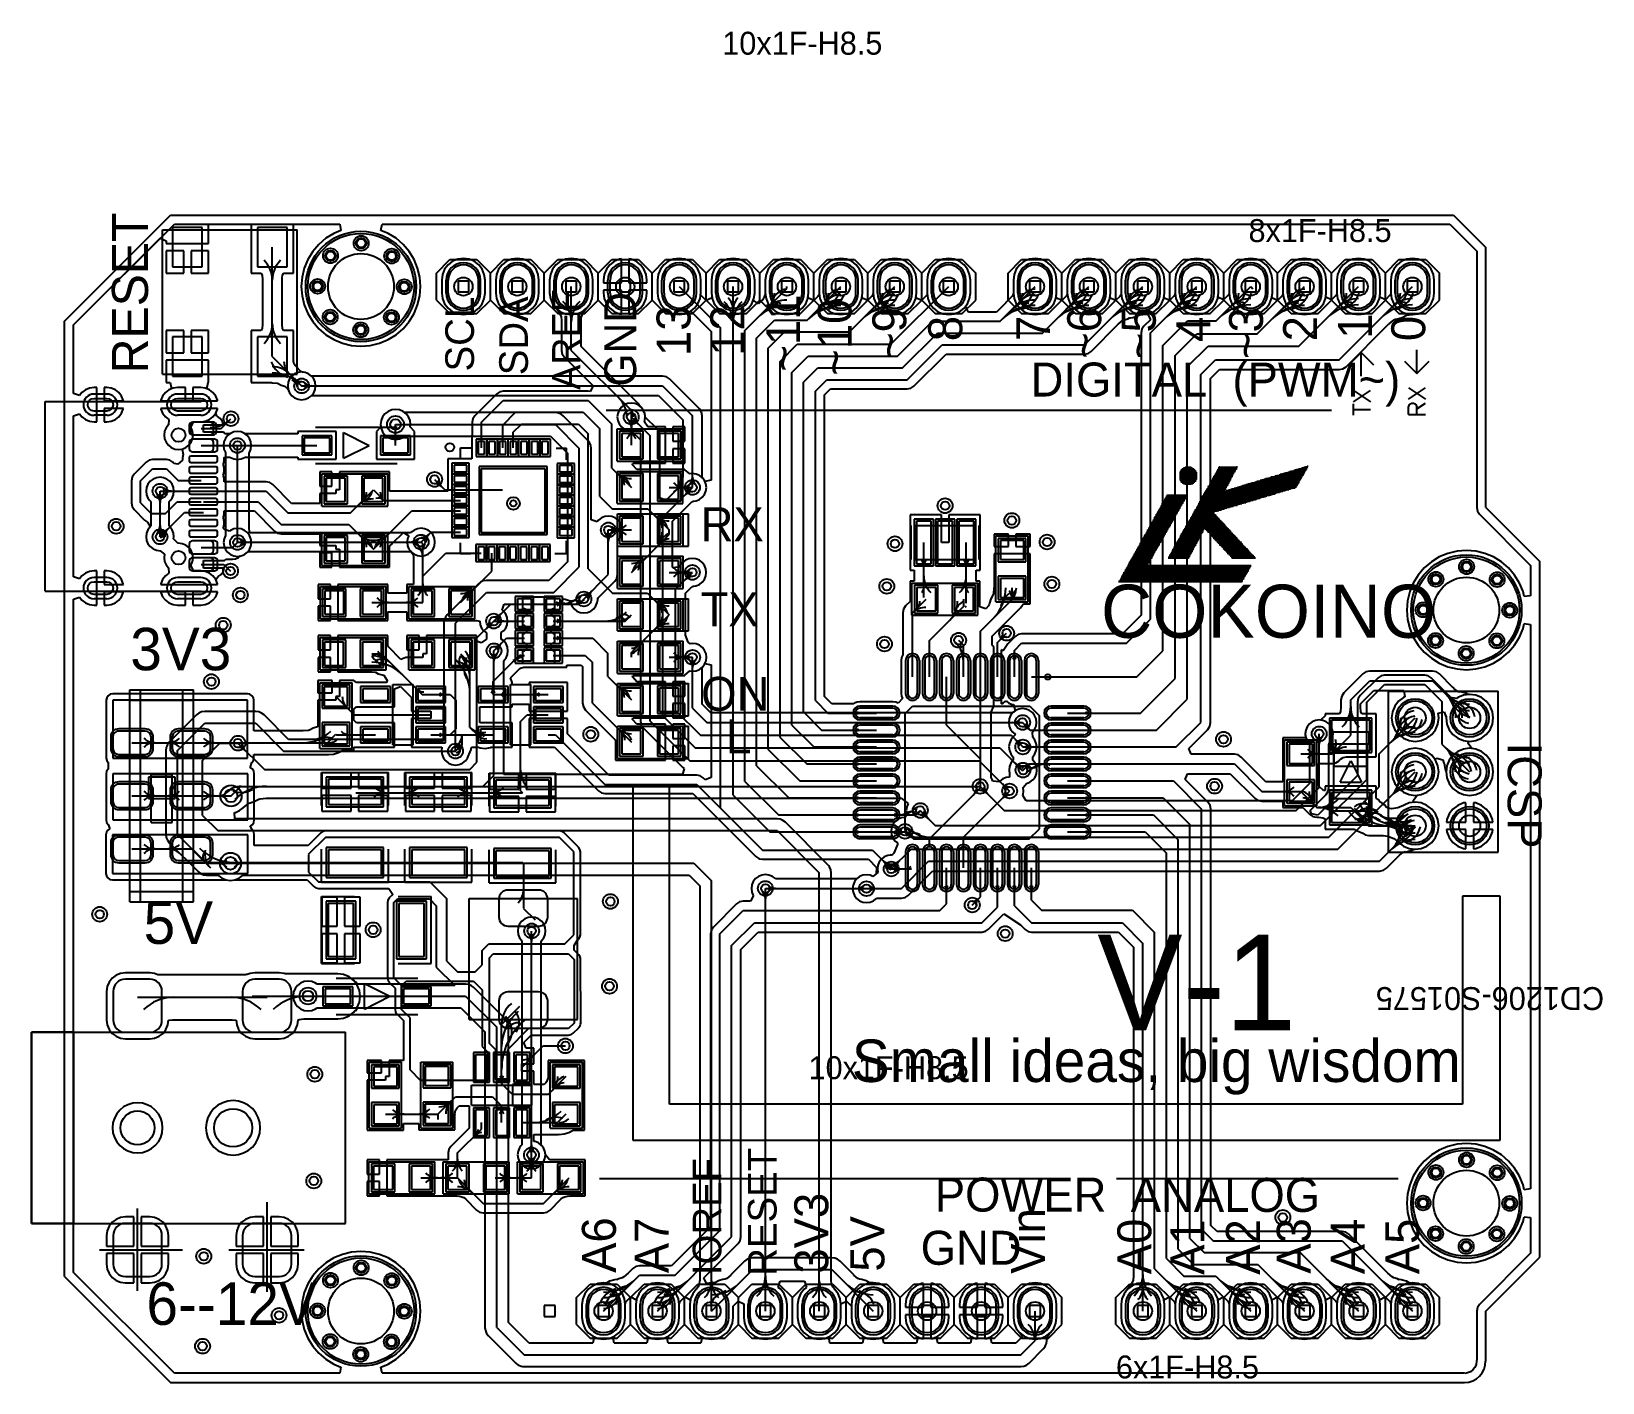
# Model space of a CAD drawing. Header units: millimetres. Extents: x 70.7 to 144.7, y 50.1 to 113.7.
import ezdxf

# ---------------------------------------------------------------- set-up
doc = ezdxf.new("R2010")
doc.units = ezdxf.units.MM
for name, color, linetype in [('BottomLayer', 5, 'Continuous'), ('BottomSolder', 6, 'Continuous'), ('KeepOutLayer', 6, 'Continuous'), ('Mechanical16', 56, 'Continuous'), ('Mechanical4', 56, 'Continuous'), ('MultiLayer', 9, 'Continuous'), ('PadHoleLayer', 156, 'Continuous'), ('TopLayer', 1, 'Continuous'), ('TopOverlay', 2, 'Continuous'), ('TopPaste', 8, 'Continuous'), ('TopSolder', 216, 'Continuous'), ('ViaHoleLayer', 16, 'Continuous')]:
    doc.layers.add(name, color=color, linetype=linetype)

msp = doc.modelspace()

# ---------------------------------------------------------------- texts
at = {"layer": 'Mechanical4'}
for s, p in [('10x1F-H8.5', (103.23, 112.633)), ('8x1F-H8.5', (128.019, 103.807)), ('10x1F-H8.5', (107.294, 64.373)), ('6x1F-H8.5', (121.772, 50.276))]:
    msp.add_text(s, height=1.0795, dxfattribs=at).set_placement(p)
msp.add_text('CD1206-S01575', height=1.0795, rotation=180, dxfattribs=at).set_placement((144.77, 68.711))
at = {"layer": 'TopOverlay'}
for s, height, rotation, p in [('RESET', 1.7, 90, (76.182, 97.621)), ('AREF', 1.33, 90, (96.547, 96.844)), ('SCL', 1.35, 90, (91.535, 97.713)), ('SDA', 1.35, 90, (94.075, 97.535)), ('GND', 1.5, 90, (99.177, 96.996)), ('13', 1.6, 90, (101.735, 98.44)), ('12', 1.6, 90, (104.265, 98.449)), ('~11', 1.6, 90, (106.9, 97.704)), ('~10', 1.6, 90, (109.32, 97.51)), ('~6', 1.6, 90, (121.08, 98.304)), ('~9', 1.6, 90, (111.9, 98.301)), ('8', 1.6, 90, (114.535, 99.135)), ('7', 1.6, 90, (118.675, 99.147)), ('~5', 1.6, 90, (123.65, 98.296)), ('4', 1.6, 90, (126.225, 99.101)), ('~3', 1.6, 90, (128.7, 98.296)), ('2', 1.6, 90, (131.25, 99.13)), ('1', 1.6, 90, (133.84, 99.255)), ('0', 1.6, 90, (136.345, 99.143)), ('DIGITAL  (PWM~)', 1.6, 360, (117.752, 96.531)), ('RX', 1.6, 360, (102.212, 89.716)), ('COKOINO', 2.5, 360, (121.069, 85.166)), ('TX', 1.6, 360, (102.212, 85.711)), ('3V3', 2, 360, (75.347, 83.636)), ('ON', 1.6, 360, (102.237, 81.726)), ('  L ', 1.6, 360, (102.222, 79.721)), ('ICSP', 1.6, 270, (140.227, 80.231)), (' 5V ', 2, 360, (75.232, 70.746)), ('V-1', 4.5, 360, (120.897, 66.676)), ('RESET', 1.35, 90, (105.79, 55.115)), ('IOREF', 1.35, 90, (103.19, 55.145)), ('POWER', 1.6, 360, (113.242, 58.136)), ('ANALOG', 1.6, 360, (122.472, 58.121)), ('3V3', 1.6, 90, (108.225, 55.215)), ('A6', 1.6, 90, (98.22, 55.25)), ('A7', 1.6, 90, (100.705, 55.235)), ('5V', 1.6, 90, (110.867, 55.306)), ('Vin', 1.6, 90, (118.43, 55.205)), ('A3', 1.6, 90, (130.95, 55.21)), ('A4', 1.6, 90, (133.495, 55.185)), ('GND', 1.6, 360, (112.577, 55.631)), ('A0', 1.6, 90, (123.44, 55.185)), ('A1', 1.6, 90, (125.935, 55.155)), ('A2', 1.6, 90, (128.555, 55.16)), ('A5', 1.6, 90, (136.065, 55.185)), ('6--12V', 2, 360, (76.107, 52.801))]:
    msp.add_text(s, height=height, rotation=rotation, dxfattribs=at).set_placement(p)
msp.add_text('Small ideas, big wisdom', height=2, dxfattribs=at).set_placement((109.332, 64.241))

# ---------------------------------------------------------------- blocks, each defined once
blk = doc.blocks.new('DC_050_2_5_1')
at = {"layer": 'KeepOutLayer'}
for centre, radius in [((-3.05, 0), 0.8), ((1.45, 0), 0.9)]:
    blk.add_circle(centre, radius, dxfattribs=at)
at = {"layer": 'TopLayer'}
for p, q in [((-2.475, 7), (-3.625, 7)), ((3.625, 7), (2.475, 7)), ((-4.2, 6.425), (-4.2, 5.075)), ((-1.9, 5.075), (-1.9, 6.425)), ((1.9, 6.425), (1.9, 5.075)), ((4.2, 5.075), (4.2, 6.425)), ((-3.625, 4.5), (-2.475, 4.5)), ((2.475, 4.5), (3.625, 4.5)), ((-4.2, -5.075), (-4.2, -6.425)), ((-2.475, -4.5), (-3.625, -4.5)), ((-1.9, -6.425), (-1.9, -5.075)), ((1.9, -5.075), (1.9, -6.425)), ((3.625, -4.5), (2.475, -4.5)), ((4.2, -6.425), (4.2, -5.075)), ((-3.625, -7), (-2.475, -7)), ((2.475, -7), (3.625, -7))]:
    blk.add_line(p, q, dxfattribs=at)
for centre, start, end in [((-3.625, 6.425), 90, 180), ((-2.475, 6.425), 0, 90), ((2.475, 6.425), 90, 180), ((3.625, 6.425), 0, 90), ((-3.625, 5.075), 180, 270), ((-2.475, 5.075), 270, 0), ((2.475, 5.075), 180, 270), ((3.625, 5.075), 270, 0), ((-3.625, -5.075), 90, 180), ((-2.475, -5.075), 0, 90), ((2.475, -5.075), 90, 180), ((3.625, -5.075), 0, 90), ((-3.625, -6.425), 180, 270), ((-2.475, -6.425), 270, 0), ((2.475, -6.425), 180, 270), ((3.625, -6.425), 270, 0)]:
    blk.add_arc(centre, 0.575, start, end, dxfattribs=at)
at = {"layer": 'TopOverlay'}
for p, q in [((-8.05, 4.5), (6.75, 4.5)), ((-8.05, -4.5), (-8.05, 4.5)), ((-8.05, 4.5), (-8.05, -4.492)), ((-6.046, 4.5), (-8.05, 4.5)), ((-6.046, -4.492), (-6.046, 4.5)), ((6.75, -4.5), (6.75, 4.5)), ((-8.05, -4.492), (-6.046, -4.492)), ((-8.05, -4.5), (6.75, -4.5))]:
    blk.add_line(p, q, dxfattribs=at)
at = {"layer": 'TopPaste'}
for p, q in [((-2.475, 7), (-3.625, 7)), ((3.625, 7), (2.475, 7)), ((-4.2, 6.425), (-4.2, 5.075)), ((-1.9, 5.075), (-1.9, 6.425)), ((1.9, 6.425), (1.9, 5.075)), ((4.2, 5.075), (4.2, 6.425)), ((-3.625, 4.5), (-2.475, 4.5)), ((2.475, 4.5), (3.625, 4.5)), ((-4.2, -5.075), (-4.2, -6.425)), ((-2.475, -4.5), (-3.625, -4.5)), ((-1.9, -6.425), (-1.9, -5.075)), ((1.9, -5.075), (1.9, -6.425)), ((3.625, -4.5), (2.475, -4.5)), ((4.2, -6.425), (4.2, -5.075)), ((-3.625, -7), (-2.475, -7)), ((2.475, -7), (3.625, -7))]:
    blk.add_line(p, q, dxfattribs=at)
for centre, start, end in [((-3.625, 6.425), 90, 180), ((-2.475, 6.425), 0, 90), ((2.475, 6.425), 90, 180), ((3.625, 6.425), 0, 90), ((-3.625, 5.075), 180, 270), ((-2.475, 5.075), 270, 0), ((2.475, 5.075), 180, 270), ((3.625, 5.075), 270, 0), ((-3.625, -5.075), 90, 180), ((-2.475, -5.075), 0, 90), ((2.475, -5.075), 90, 180), ((3.625, -5.075), 0, 90), ((-3.625, -6.425), 180, 270), ((-2.475, -6.425), 270, 0), ((2.475, -6.425), 180, 270), ((3.625, -6.425), 270, 0)]:
    blk.add_arc(centre, 0.575, start, end, dxfattribs=at)
at = {"layer": 'TopSolder'}
for p, q in [((-2.475, 7), (-3.625, 7)), ((3.625, 7), (2.475, 7)), ((-4.2, 6.425), (-4.2, 5.075)), ((-1.9, 5.075), (-1.9, 6.425)), ((1.9, 6.425), (1.9, 5.075)), ((4.2, 5.075), (4.2, 6.425)), ((-3.625, 4.5), (-2.475, 4.5)), ((2.475, 4.5), (3.625, 4.5)), ((-4.2, -5.075), (-4.2, -6.425)), ((-2.475, -4.5), (-3.625, -4.5)), ((-1.9, -6.425), (-1.9, -5.075)), ((1.9, -5.075), (1.9, -6.425)), ((3.625, -4.5), (2.475, -4.5)), ((4.2, -6.425), (4.2, -5.075)), ((-3.625, -7), (-2.475, -7)), ((2.475, -7), (3.625, -7))]:
    blk.add_line(p, q, dxfattribs=at)
for centre, start, end in [((-3.625, 6.425), 90, 180), ((-2.475, 6.425), 0, 90), ((2.475, 6.425), 90, 180), ((3.625, 6.425), 0, 90), ((-3.625, 5.075), 180, 270), ((-2.475, 5.075), 270, 0), ((2.475, 5.075), 180, 270), ((3.625, 5.075), 270, 0), ((-3.625, -5.075), 90, 180), ((-2.475, -5.075), 0, 90), ((2.475, -5.075), 90, 180), ((3.625, -5.075), 0, 90), ((-3.625, -6.425), 180, 270), ((-2.475, -6.425), 270, 0), ((2.475, -6.425), 180, 270), ((3.625, -6.425), 270, 0)]:
    blk.add_arc(centre, 0.575, start, end, dxfattribs=at)
blk = doc.blocks.new('CAP_1210_2')
at = {"layer": 'TopLayer'}
for p, q in [((-2.264, 1.25), (-2.264, -1.25)), ((-1.064, 1.25), (-2.264, 1.25)), ((-1.064, -1.25), (-1.064, 1.25)), ((2.264, 1.25), (1.064, 1.25)), ((1.064, 1.25), (1.064, -1.25)), ((2.264, -1.25), (2.264, 1.25)), ((-2.264, -1.25), (-1.064, -1.25)), ((1.064, -1.25), (2.264, -1.25))]:
    blk.add_line(p, q, dxfattribs=at)
at = {"layer": 'TopOverlay'}
for p, q in [((-2.58, 1.575), (-1.029, 1.575)), ((-2.58, 1.575), (-2.58, -1.575)), ((1.029, 1.575), (2.578, 1.575)), ((2.578, 1.575), (2.578, -1.575)), ((-2.58, -1.575), (-1.029, -1.575)), ((1.029, -1.575), (2.578, -1.575))]:
    blk.add_line(p, q, dxfattribs=at)
at = {"layer": 'TopPaste'}
for p, q in [((-2.264, 1.25), (-2.264, -1.25)), ((-1.064, 1.25), (-2.264, 1.25)), ((-1.064, -1.25), (-1.064, 1.25)), ((2.264, 1.25), (1.064, 1.25)), ((1.064, 1.25), (1.064, -1.25)), ((2.264, -1.25), (2.264, 1.25)), ((-2.264, -1.25), (-1.064, -1.25)), ((1.064, -1.25), (2.264, -1.25))]:
    blk.add_line(p, q, dxfattribs=at)
at = {"layer": 'TopSolder'}
for p, q in [((-2.365, 1.352), (-2.365, -1.352)), ((-0.962, 1.352), (-2.365, 1.352)), ((-0.962, -1.352), (-0.962, 1.352)), ((2.365, 1.352), (0.962, 1.352)), ((0.962, 1.352), (0.962, -1.352)), ((2.365, -1.352), (2.365, 1.352)), ((-2.365, -1.352), (-0.962, -1.352)), ((0.962, -1.352), (2.365, -1.352))]:
    blk.add_line(p, q, dxfattribs=at)
blk = doc.blocks.new('1X10_1_3')
at = {"layer": 'BottomLayer'}
for p, q in [((-12.1412, 0.3048), (-12.1412, -0.3048)), ((-10.7188, 0.3048), (-10.7188, -0.3048)), ((-9.6012, 0.3048), (-9.6012, -0.3048)), ((-8.1788, 0.3048), (-8.1788, -0.3048)), ((-7.0612, 0.3048), (-7.0612, -0.3048)), ((-5.6388, 0.3048), (-5.6388, -0.3048)), ((-4.5212, 0.3048), (-4.5212, -0.3048)), ((-3.0988, 0.3048), (-3.0988, -0.3048)), ((-1.9812, 0.3048), (-1.9812, -0.3048)), ((-0.5588, 0.3048), (-0.5588, -0.3048)), ((0.5588, 0.3048), (0.5588, -0.3048)), ((1.9812, 0.3048), (1.9812, -0.3048)), ((3.0988, 0.3048), (3.0988, -0.3048)), ((4.5212, 0.3048), (4.5212, -0.3048)), ((5.6388, 0.3048), (5.6388, -0.3048)), ((7.0612, 0.3048), (7.0612, -0.3048)), ((8.1788, 0.3048), (8.1788, -0.3048)), ((9.6012, 0.3048), (9.6012, -0.3048))]:
    blk.add_line(p, q, dxfattribs=at)
for centre, start, end in [((-11.43, 0.3048), 0, 180), ((-8.89, 0.3048), 0, 180), ((-6.35, 0.3048), 0, 180), ((-3.81, 0.3048), 0, 180), ((-1.27, 0.3048), 0, 180), ((1.27, 0.3048), 0, 180), ((3.81, 0.3048), 0, 180), ((6.35, 0.3048), 0, 180), ((8.89, 0.3048), 0, 180), ((-11.43, -0.3048), 180, 0), ((-8.89, -0.3048), 180, 0), ((-6.35, -0.3048), 180, 0), ((-3.81, -0.3048), 180, 0), ((-1.27, -0.3048), 180, 0), ((1.27, -0.3048), 180, 0), ((3.81, -0.3048), 180, 0), ((6.35, -0.3048), 180, 0), ((8.89, -0.3048), 180, 0)]:
    blk.add_arc(centre, 0.7112, start, end, dxfattribs=at)
at = {"layer": 'BottomSolder'}
for p, q in [((-12.2428, 0.3048), (-12.2428, -0.3048)), ((-10.6172, 0.3048), (-10.6172, -0.3048)), ((-9.7028, 0.3048), (-9.7028, -0.3048)), ((-8.0772, 0.3048), (-8.0772, -0.3048)), ((-7.1628, 0.3048), (-7.1628, -0.3048)), ((-5.5372, 0.3048), (-5.5372, -0.3048)), ((-4.6228, 0.3048), (-4.6228, -0.3048)), ((-2.9972, 0.3048), (-2.9972, -0.3048)), ((-2.0828, 0.3048), (-2.0828, -0.3048)), ((-0.4572, 0.3048), (-0.4572, -0.3048)), ((0.4572, 0.3048), (0.4572, -0.3048)), ((2.0828, 0.3048), (2.0828, -0.3048)), ((2.9972, 0.3048), (2.9972, -0.3048)), ((4.6228, 0.3048), (4.6228, -0.3048)), ((5.5372, 0.3048), (5.5372, -0.3048)), ((7.1628, 0.3048), (7.1628, -0.3048)), ((8.0772, 0.3048), (8.0772, -0.3048)), ((9.7028, 0.3048), (9.7028, -0.3048))]:
    blk.add_line(p, q, dxfattribs=at)
for centre, start, end in [((-11.43, 0.3048), 0, 180), ((-8.89, 0.3048), 0, 180), ((-6.35, 0.3048), 0, 180), ((-3.81, 0.3048), 0, 180), ((-1.27, 0.3048), 0, 180), ((1.27, 0.3048), 0, 180), ((3.81, 0.3048), 0, 180), ((6.35, 0.3048), 0, 180), ((8.89, 0.3048), 0, 180), ((-11.43, -0.3048), 180, 0), ((-8.89, -0.3048), 180, 0), ((-6.35, -0.3048), 180, 0), ((-3.81, -0.3048), 180, 0), ((-1.27, -0.3048), 180, 0), ((1.27, -0.3048), 180, 0), ((3.81, -0.3048), 180, 0), ((6.35, -0.3048), 180, 0), ((8.89, -0.3048), 180, 0)]:
    blk.add_arc(centre, 0.8128, start, end, dxfattribs=at)
at = {"layer": 'Mechanical16'}
for p, q in [((-11.684, 0.254), (-11.684, -0.254)), ((-11.176, 0.254), (-11.684, 0.254)), ((-11.176, -0.254), (-11.176, 0.254)), ((-9.144, 0.254), (-9.144, -0.254)), ((-8.636, 0.254), (-9.144, 0.254)), ((-8.636, -0.254), (-8.636, 0.254)), ((-6.604, 0.254), (-6.604, -0.254)), ((-6.096, 0.254), (-6.604, 0.254)), ((-6.096, -0.254), (-6.096, 0.254)), ((-4.064, 0.254), (-4.064, -0.254)), ((-3.556, 0.254), (-4.064, 0.254)), ((-3.556, -0.254), (-3.556, 0.254)), ((-1.524, 0.254), (-1.524, -0.254)), ((-1.016, 0.254), (-1.524, 0.254)), ((-1.016, -0.254), (-1.016, 0.254)), ((1.016, 0.254), (1.016, -0.254)), ((1.524, 0.254), (1.016, 0.254)), ((1.524, -0.254), (1.524, 0.254)), ((3.556, 0.254), (3.556, -0.254)), ((4.064, 0.254), (3.556, 0.254)), ((4.064, -0.254), (4.064, 0.254)), ((6.096, 0.254), (6.096, -0.254)), ((6.604, 0.254), (6.096, 0.254)), ((6.604, -0.254), (6.604, 0.254)), ((8.636, 0.254), (8.636, -0.254)), ((9.144, 0.254), (8.636, 0.254)), ((9.144, -0.254), (9.144, 0.254)), ((11.176, 0.254), (11.176, -0.254)), ((11.684, 0.254), (11.176, 0.254)), ((11.684, -0.254), (11.684, 0.254)), ((-11.684, -0.254), (-11.176, -0.254)), ((-9.144, -0.254), (-8.636, -0.254)), ((-6.604, -0.254), (-6.096, -0.254)), ((-4.064, -0.254), (-3.556, -0.254)), ((-1.524, -0.254), (-1.016, -0.254)), ((1.016, -0.254), (1.524, -0.254)), ((3.556, -0.254), (4.064, -0.254)), ((6.096, -0.254), (6.604, -0.254)), ((8.636, -0.254), (9.144, -0.254)), ((11.176, -0.254), (11.684, -0.254))]:
    blk.add_line(p, q, dxfattribs=at)
at = {"layer": 'MultiLayer'}
for p, q in [((-12.1412, 0.3048), (-12.1412, -0.3048)), ((-10.7188, 0.3048), (-10.7188, -0.3048)), ((-9.6012, 0.3048), (-9.6012, -0.3048)), ((-8.1788, 0.3048), (-8.1788, -0.3048)), ((-7.0612, 0.3048), (-7.0612, -0.3048)), ((-5.6388, 0.3048), (-5.6388, -0.3048)), ((-4.5212, 0.3048), (-4.5212, -0.3048)), ((-3.0988, 0.3048), (-3.0988, -0.3048)), ((-1.9812, 0.3048), (-1.9812, -0.3048)), ((-0.5588, 0.3048), (-0.5588, -0.3048)), ((0.5588, 0.3048), (0.5588, -0.3048)), ((1.9812, 0.3048), (1.9812, -0.3048)), ((3.0988, 0.3048), (3.0988, -0.3048)), ((4.5212, 0.3048), (4.5212, -0.3048)), ((5.6388, 0.3048), (5.6388, -0.3048)), ((7.0612, 0.3048), (7.0612, -0.3048)), ((8.1788, 0.3048), (8.1788, -0.3048)), ((9.6012, 0.3048), (9.6012, -0.3048))]:
    blk.add_line(p, q, dxfattribs=at)
for centre, start, end in [((-11.43, 0.3048), 0, 180), ((-8.89, 0.3048), 0, 180), ((-6.35, 0.3048), 0, 180), ((-3.81, 0.3048), 0, 180), ((-1.27, 0.3048), 0, 180), ((1.27, 0.3048), 0, 180), ((3.81, 0.3048), 0, 180), ((6.35, 0.3048), 0, 180), ((8.89, 0.3048), 0, 180), ((-11.43, -0.3048), 180, 0), ((-8.89, -0.3048), 180, 0), ((-6.35, -0.3048), 180, 0), ((-3.81, -0.3048), 180, 0), ((-1.27, -0.3048), 180, 0), ((1.27, -0.3048), 180, 0), ((3.81, -0.3048), 180, 0), ((6.35, -0.3048), 180, 0), ((8.89, -0.3048), 180, 0)]:
    blk.add_arc(centre, 0.7112, start, end, dxfattribs=at)
at = {"layer": 'PadHoleLayer'}
for centre in [(-11.43, 0), (-8.89, 0), (-6.35, 0), (-3.81, 0), (-1.27, 0), (1.27, 0), (3.81, 0), (6.35, 0), (8.89, 0)]:
    blk.add_circle(centre, 0.4318, dxfattribs=at)
at = {"layer": 'TopLayer'}
for p, q in [((-12.1412, 0.3048), (-12.1412, -0.3048)), ((-10.7188, 0.3048), (-10.7188, -0.3048)), ((-9.6012, 0.3048), (-9.6012, -0.3048)), ((-8.1788, 0.3048), (-8.1788, -0.3048)), ((-7.0612, 0.3048), (-7.0612, -0.3048)), ((-5.6388, 0.3048), (-5.6388, -0.3048)), ((-4.5212, 0.3048), (-4.5212, -0.3048)), ((-3.0988, 0.3048), (-3.0988, -0.3048)), ((-1.9812, 0.3048), (-1.9812, -0.3048)), ((-0.5588, 0.3048), (-0.5588, -0.3048)), ((0.5588, 0.3048), (0.5588, -0.3048)), ((1.9812, 0.3048), (1.9812, -0.3048)), ((3.0988, 0.3048), (3.0988, -0.3048)), ((4.5212, 0.3048), (4.5212, -0.3048)), ((5.6388, 0.3048), (5.6388, -0.3048)), ((7.0612, 0.3048), (7.0612, -0.3048)), ((8.1788, 0.3048), (8.1788, -0.3048)), ((9.6012, 0.3048), (9.6012, -0.3048))]:
    blk.add_line(p, q, dxfattribs=at)
for centre, start, end in [((-11.43, 0.3048), 0, 180), ((-8.89, 0.3048), 0, 180), ((-6.35, 0.3048), 0, 180), ((-3.81, 0.3048), 0, 180), ((-1.27, 0.3048), 0, 180), ((1.27, 0.3048), 0, 180), ((3.81, 0.3048), 0, 180), ((6.35, 0.3048), 0, 180), ((8.89, 0.3048), 0, 180), ((-11.43, -0.3048), 180, 0), ((-8.89, -0.3048), 180, 0), ((-6.35, -0.3048), 180, 0), ((-3.81, -0.3048), 180, 0), ((-1.27, -0.3048), 180, 0), ((1.27, -0.3048), 180, 0), ((3.81, -0.3048), 180, 0), ((6.35, -0.3048), 180, 0), ((8.89, -0.3048), 180, 0)]:
    blk.add_arc(centre, 0.7112, start, end, dxfattribs=at)
at = {"layer": 'TopOverlay'}
for p, q in [((-12.065, 1.27), (-12.7, 0.635)), ((-10.795, 1.27), (-12.065, 1.27)), ((-10.16, 0.635), (-10.795, 1.27)), ((-9.525, 1.27), (-10.16, 0.635)), ((-8.255, 1.27), (-9.525, 1.27)), ((-7.62, 0.635), (-8.255, 1.27)), ((-6.985, 1.27), (-7.62, 0.635)), ((-5.715, 1.27), (-6.985, 1.27)), ((-5.08, 0.635), (-5.715, 1.27)), ((-4.445, 1.27), (-5.08, 0.635)), ((-3.175, 1.27), (-4.445, 1.27)), ((-2.54, 0.635), (-3.175, 1.27)), ((-1.905, 1.27), (-2.54, 0.635)), ((-0.635, 1.27), (-1.905, 1.27)), ((0, 0.635), (-0.635, 1.27)), ((0.635, 1.27), (0, 0.635)), ((1.905, 1.27), (0.635, 1.27)), ((2.54, 0.635), (1.905, 1.27)), ((3.175, 1.27), (2.54, 0.635)), ((4.445, 1.27), (3.175, 1.27)), ((5.08, 0.635), (4.445, 1.27)), ((5.715, 1.27), (5.08, 0.635)), ((6.985, 1.27), (5.715, 1.27)), ((7.62, 0.635), (6.985, 1.27)), ((8.255, 1.27), (7.62, 0.635)), ((9.525, 1.27), (8.255, 1.27)), ((10.16, 0.635), (9.525, 1.27)), ((-12.7, 0.635), (-12.7, -0.635)), ((-10.16, 0.635), (-10.16, -0.635)), ((-7.62, 0.635), (-7.62, -0.635)), ((-5.08, 0.635), (-5.08, -0.635)), ((-2.54, 0.635), (-2.54, -0.635)), ((0, 0.635), (0, -0.635)), ((2.54, 0.635), (2.54, -0.635)), ((5.08, 0.635), (5.08, -0.635)), ((7.62, 0.635), (7.62, -0.635)), ((-12.065, -1.27), (-12.7, -0.635)), ((-10.16, -0.635), (-10.795, -1.27)), ((-9.525, -1.27), (-10.16, -0.635)), ((-7.62, -0.635), (-8.255, -1.27)), ((-6.985, -1.27), (-7.62, -0.635)), ((-5.08, -0.635), (-5.715, -1.27)), ((-4.445, -1.27), (-5.08, -0.635)), ((-2.54, -0.635), (-3.175, -1.27)), ((-1.905, -1.27), (-2.54, -0.635)), ((0, -0.635), (-0.635, -1.27)), ((0.635, -1.27), (0, -0.635)), ((2.54, -0.635), (1.905, -1.27)), ((3.175, -1.27), (2.54, -0.635)), ((5.08, -0.635), (4.445, -1.27)), ((5.715, -1.27), (5.08, -0.635)), ((7.62, -0.635), (6.985, -1.27)), ((8.255, -1.27), (7.62, -0.635)), ((10.16, -0.635), (9.525, -1.27)), ((-10.795, -1.27), (-12.065, -1.27)), ((-8.255, -1.27), (-9.525, -1.27)), ((-5.715, -1.27), (-6.985, -1.27)), ((-3.175, -1.27), (-4.445, -1.27)), ((-0.635, -1.27), (-1.905, -1.27)), ((1.905, -1.27), (0.635, -1.27)), ((4.445, -1.27), (3.175, -1.27)), ((6.985, -1.27), (5.715, -1.27)), ((9.525, -1.27), (8.255, -1.27))]:
    blk.add_line(p, q, dxfattribs=at)
at = {"layer": 'TopSolder'}
for p, q in [((-12.2428, 0.3048), (-12.2428, -0.3048)), ((-10.6172, 0.3048), (-10.6172, -0.3048)), ((-9.7028, 0.3048), (-9.7028, -0.3048)), ((-8.0772, 0.3048), (-8.0772, -0.3048)), ((-7.1628, 0.3048), (-7.1628, -0.3048)), ((-5.5372, 0.3048), (-5.5372, -0.3048)), ((-4.6228, 0.3048), (-4.6228, -0.3048)), ((-2.9972, 0.3048), (-2.9972, -0.3048)), ((-2.0828, 0.3048), (-2.0828, -0.3048)), ((-0.4572, 0.3048), (-0.4572, -0.3048)), ((0.4572, 0.3048), (0.4572, -0.3048)), ((2.0828, 0.3048), (2.0828, -0.3048)), ((2.9972, 0.3048), (2.9972, -0.3048)), ((4.6228, 0.3048), (4.6228, -0.3048)), ((5.5372, 0.3048), (5.5372, -0.3048)), ((7.1628, 0.3048), (7.1628, -0.3048)), ((8.0772, 0.3048), (8.0772, -0.3048)), ((9.7028, 0.3048), (9.7028, -0.3048))]:
    blk.add_line(p, q, dxfattribs=at)
for centre, start, end in [((-11.43, 0.3048), 0, 180), ((-8.89, 0.3048), 0, 180), ((-6.35, 0.3048), 0, 180), ((-3.81, 0.3048), 0, 180), ((-1.27, 0.3048), 0, 180), ((1.27, 0.3048), 0, 180), ((3.81, 0.3048), 0, 180), ((6.35, 0.3048), 0, 180), ((8.89, 0.3048), 0, 180), ((-11.43, -0.3048), 180, 0), ((-8.89, -0.3048), 180, 0), ((-6.35, -0.3048), 180, 0), ((-3.81, -0.3048), 180, 0), ((-1.27, -0.3048), 180, 0), ((1.27, -0.3048), 180, 0), ((3.81, -0.3048), 180, 0), ((6.35, -0.3048), 180, 0), ((8.89, -0.3048), 180, 0)]:
    blk.add_arc(centre, 0.8128, start, end, dxfattribs=at)
blk = doc.blocks.new('1X06_4')
at = {"layer": 'BottomLayer'}
for p, q in [((-7.0612, 0.3048), (-7.0612, -0.3048)), ((-5.6388, 0.3048), (-5.6388, -0.3048)), ((-4.5212, 0.3048), (-4.5212, -0.3048)), ((-3.0988, 0.3048), (-3.0988, -0.3048)), ((-1.9812, 0.3048), (-1.9812, -0.3048)), ((-0.5588, 0.3048), (-0.5588, -0.3048)), ((0.5588, 0.3048), (0.5588, -0.3048)), ((1.9812, 0.3048), (1.9812, -0.3048)), ((3.0988, 0.3048), (3.0988, -0.3048)), ((4.5212, 0.3048), (4.5212, -0.3048)), ((5.6388, 0.3048), (5.6388, -0.3048)), ((7.0612, 0.3048), (7.0612, -0.3048))]:
    blk.add_line(p, q, dxfattribs=at)
for centre, start, end in [((-6.35, 0.3048), 0, 180), ((-3.81, 0.3048), 0, 180), ((-1.27, 0.3048), 0, 180), ((1.27, 0.3048), 0, 180), ((3.81, 0.3048), 0, 180), ((6.35, 0.3048), 0, 180), ((-6.35, -0.3048), 180, 0), ((-3.81, -0.3048), 180, 0), ((-1.27, -0.3048), 180, 0), ((1.27, -0.3048), 180, 0), ((3.81, -0.3048), 180, 0), ((6.35, -0.3048), 180, 0)]:
    blk.add_arc(centre, 0.7112, start, end, dxfattribs=at)
at = {"layer": 'BottomSolder'}
for p, q in [((-7.1628, 0.3048), (-7.1628, -0.3048)), ((-5.5372, 0.3048), (-5.5372, -0.3048)), ((-4.6228, 0.3048), (-4.6228, -0.3048)), ((-2.9972, 0.3048), (-2.9972, -0.3048)), ((-2.0828, 0.3048), (-2.0828, -0.3048)), ((-0.4572, 0.3048), (-0.4572, -0.3048)), ((0.4572, 0.3048), (0.4572, -0.3048)), ((2.0828, 0.3048), (2.0828, -0.3048)), ((2.9972, 0.3048), (2.9972, -0.3048)), ((4.6228, 0.3048), (4.6228, -0.3048)), ((5.5372, 0.3048), (5.5372, -0.3048)), ((7.1628, 0.3048), (7.1628, -0.3048))]:
    blk.add_line(p, q, dxfattribs=at)
for centre, start, end in [((-6.35, 0.3048), 0, 180), ((-3.81, 0.3048), 0, 180), ((-1.27, 0.3048), 0, 180), ((1.27, 0.3048), 0, 180), ((3.81, 0.3048), 0, 180), ((6.35, 0.3048), 0, 180), ((-6.35, -0.3048), 180, 0), ((-3.81, -0.3048), 180, 0), ((-1.27, -0.3048), 180, 0), ((1.27, -0.3048), 180, 0), ((3.81, -0.3048), 180, 0), ((6.35, -0.3048), 180, 0)]:
    blk.add_arc(centre, 0.8128, start, end, dxfattribs=at)
at = {"layer": 'Mechanical16'}
for p, q in [((-6.604, 0.254), (-6.604, -0.254)), ((-6.096, 0.254), (-6.604, 0.254)), ((-6.096, -0.254), (-6.096, 0.254)), ((-4.064, 0.254), (-4.064, -0.254)), ((-3.556, 0.254), (-4.064, 0.254)), ((-3.556, -0.254), (-3.556, 0.254)), ((-1.524, 0.254), (-1.524, -0.254)), ((-1.016, 0.254), (-1.524, 0.254)), ((-1.016, -0.254), (-1.016, 0.254)), ((1.016, 0.254), (1.016, -0.254)), ((1.524, 0.254), (1.016, 0.254)), ((1.524, -0.254), (1.524, 0.254)), ((3.556, 0.254), (3.556, -0.254)), ((4.064, 0.254), (3.556, 0.254)), ((4.064, -0.254), (4.064, 0.254)), ((6.096, 0.254), (6.096, -0.254)), ((6.604, 0.254), (6.096, 0.254)), ((6.604, -0.254), (6.604, 0.254)), ((-6.604, -0.254), (-6.096, -0.254)), ((-4.064, -0.254), (-3.556, -0.254)), ((-1.524, -0.254), (-1.016, -0.254)), ((1.016, -0.254), (1.524, -0.254)), ((3.556, -0.254), (4.064, -0.254)), ((6.096, -0.254), (6.604, -0.254))]:
    blk.add_line(p, q, dxfattribs=at)
at = {"layer": 'MultiLayer'}
for p, q in [((-7.0612, 0.3048), (-7.0612, -0.3048)), ((-5.6388, 0.3048), (-5.6388, -0.3048)), ((-4.5212, 0.3048), (-4.5212, -0.3048)), ((-3.0988, 0.3048), (-3.0988, -0.3048)), ((-1.9812, 0.3048), (-1.9812, -0.3048)), ((-0.5588, 0.3048), (-0.5588, -0.3048)), ((0.5588, 0.3048), (0.5588, -0.3048)), ((1.9812, 0.3048), (1.9812, -0.3048)), ((3.0988, 0.3048), (3.0988, -0.3048)), ((4.5212, 0.3048), (4.5212, -0.3048)), ((5.6388, 0.3048), (5.6388, -0.3048)), ((7.0612, 0.3048), (7.0612, -0.3048))]:
    blk.add_line(p, q, dxfattribs=at)
for centre, start, end in [((-6.35, 0.3048), 0, 180), ((-3.81, 0.3048), 0, 180), ((-1.27, 0.3048), 0, 180), ((1.27, 0.3048), 0, 180), ((3.81, 0.3048), 0, 180), ((6.35, 0.3048), 0, 180), ((-6.35, -0.3048), 180, 0), ((-3.81, -0.3048), 180, 0), ((-1.27, -0.3048), 180, 0), ((1.27, -0.3048), 180, 0), ((3.81, -0.3048), 180, 0), ((6.35, -0.3048), 180, 0)]:
    blk.add_arc(centre, 0.7112, start, end, dxfattribs=at)
at = {"layer": 'PadHoleLayer'}
for centre in [(-6.35, 0), (-3.81, 0), (-1.27, 0), (1.27, 0), (3.81, 0), (6.35, 0)]:
    blk.add_circle(centre, 0.4318, dxfattribs=at)
at = {"layer": 'TopLayer'}
for p, q in [((-7.0612, 0.3048), (-7.0612, -0.3048)), ((-5.6388, 0.3048), (-5.6388, -0.3048)), ((-4.5212, 0.3048), (-4.5212, -0.3048)), ((-3.0988, 0.3048), (-3.0988, -0.3048)), ((-1.9812, 0.3048), (-1.9812, -0.3048)), ((-0.5588, 0.3048), (-0.5588, -0.3048)), ((0.5588, 0.3048), (0.5588, -0.3048)), ((1.9812, 0.3048), (1.9812, -0.3048)), ((3.0988, 0.3048), (3.0988, -0.3048)), ((4.5212, 0.3048), (4.5212, -0.3048)), ((5.6388, 0.3048), (5.6388, -0.3048)), ((7.0612, 0.3048), (7.0612, -0.3048))]:
    blk.add_line(p, q, dxfattribs=at)
for centre, start, end in [((-6.35, 0.3048), 0, 180), ((-3.81, 0.3048), 0, 180), ((-1.27, 0.3048), 0, 180), ((1.27, 0.3048), 0, 180), ((3.81, 0.3048), 0, 180), ((6.35, 0.3048), 0, 180), ((-6.35, -0.3048), 180, 0), ((-3.81, -0.3048), 180, 0), ((-1.27, -0.3048), 180, 0), ((1.27, -0.3048), 180, 0), ((3.81, -0.3048), 180, 0), ((6.35, -0.3048), 180, 0)]:
    blk.add_arc(centre, 0.7112, start, end, dxfattribs=at)
at = {"layer": 'TopOverlay'}
for p, q in [((-7.62, 0.635), (-6.985, 1.27)), ((-6.985, 1.27), (-5.715, 1.27)), ((-5.715, 1.27), (-5.08, 0.635)), ((-5.08, 0.635), (-4.445, 1.27)), ((-4.445, 1.27), (-3.175, 1.27)), ((-3.175, 1.27), (-2.54, 0.635)), ((-2.54, 0.635), (-1.905, 1.27)), ((-1.905, 1.27), (-0.635, 1.27)), ((-0.635, 1.27), (0, 0.635)), ((0, 0.635), (0.635, 1.27)), ((0.635, 1.27), (1.905, 1.27)), ((1.905, 1.27), (2.54, 0.635)), ((2.54, 0.635), (3.175, 1.27)), ((3.175, 1.27), (4.445, 1.27)), ((4.445, 1.27), (5.08, 0.635)), ((5.08, 0.635), (5.715, 1.27)), ((5.715, 1.27), (6.985, 1.27)), ((6.985, 1.27), (7.62, 0.635)), ((-7.62, -0.635), (-7.62, 0.635)), ((-5.08, -0.635), (-5.08, 0.635)), ((-2.54, -0.635), (-2.54, 0.635)), ((0, -0.635), (0, 0.635)), ((2.54, -0.635), (2.54, 0.635)), ((5.08, -0.635), (5.08, 0.635)), ((7.62, -0.635), (7.62, 0.635)), ((-7.62, -0.635), (-6.985, -1.27)), ((-5.715, -1.27), (-5.08, -0.635)), ((-5.08, -0.635), (-4.445, -1.27)), ((-3.175, -1.27), (-2.54, -0.635)), ((-2.54, -0.635), (-1.905, -1.27)), ((-0.635, -1.27), (0, -0.635)), ((0, -0.635), (0.635, -1.27)), ((1.905, -1.27), (2.54, -0.635)), ((2.54, -0.635), (3.175, -1.27)), ((4.445, -1.27), (5.08, -0.635)), ((5.08, -0.635), (5.715, -1.27)), ((6.985, -1.27), (7.62, -0.635)), ((-6.985, -1.27), (-5.715, -1.27)), ((-4.445, -1.27), (-3.175, -1.27)), ((-1.905, -1.27), (-0.635, -1.27)), ((0.635, -1.27), (1.905, -1.27)), ((3.175, -1.27), (4.445, -1.27)), ((5.715, -1.27), (6.985, -1.27))]:
    blk.add_line(p, q, dxfattribs=at)
at = {"layer": 'TopSolder'}
for p, q in [((-7.1628, 0.3048), (-7.1628, -0.3048)), ((-5.5372, 0.3048), (-5.5372, -0.3048)), ((-4.6228, 0.3048), (-4.6228, -0.3048)), ((-2.9972, 0.3048), (-2.9972, -0.3048)), ((-2.0828, 0.3048), (-2.0828, -0.3048)), ((-0.4572, 0.3048), (-0.4572, -0.3048)), ((0.4572, 0.3048), (0.4572, -0.3048)), ((2.0828, 0.3048), (2.0828, -0.3048)), ((2.9972, 0.3048), (2.9972, -0.3048)), ((4.6228, 0.3048), (4.6228, -0.3048)), ((5.5372, 0.3048), (5.5372, -0.3048)), ((7.1628, 0.3048), (7.1628, -0.3048))]:
    blk.add_line(p, q, dxfattribs=at)
for centre, start, end in [((-6.35, 0.3048), 0, 180), ((-3.81, 0.3048), 0, 180), ((-1.27, 0.3048), 0, 180), ((1.27, 0.3048), 0, 180), ((3.81, 0.3048), 0, 180), ((6.35, 0.3048), 0, 180), ((-6.35, -0.3048), 180, 0), ((-3.81, -0.3048), 180, 0), ((-1.27, -0.3048), 180, 0), ((1.27, -0.3048), 180, 0), ((3.81, -0.3048), 180, 0), ((6.35, -0.3048), 180, 0)]:
    blk.add_arc(centre, 0.8128, start, end, dxfattribs=at)
blk = doc.blocks.new('1X08_5')
at = {"layer": 'BottomLayer'}
for p, q in [((-9.6012, 0.3048), (-9.6012, -0.3048)), ((-8.1788, 0.3048), (-8.1788, -0.3048)), ((-7.0612, 0.3048), (-7.0612, -0.3048)), ((-5.6388, 0.3048), (-5.6388, -0.3048)), ((-4.5212, 0.3048), (-4.5212, -0.3048)), ((-3.0988, 0.3048), (-3.0988, -0.3048)), ((-1.9812, 0.3048), (-1.9812, -0.3048)), ((-0.5588, 0.3048), (-0.5588, -0.3048)), ((0.5588, 0.3048), (0.5588, -0.3048)), ((1.9812, 0.3048), (1.9812, -0.3048)), ((3.0988, 0.3048), (3.0988, -0.3048)), ((4.5212, 0.3048), (4.5212, -0.3048)), ((5.6388, 0.3048), (5.6388, -0.3048)), ((7.0612, 0.3048), (7.0612, -0.3048)), ((8.1788, 0.3048), (8.1788, -0.3048)), ((9.6012, 0.3048), (9.6012, -0.3048))]:
    blk.add_line(p, q, dxfattribs=at)
for centre, start, end in [((-8.89, 0.3048), 0, 180), ((-6.35, 0.3048), 0, 180), ((-3.81, 0.3048), 0, 180), ((-1.27, 0.3048), 0, 180), ((1.27, 0.3048), 0, 180), ((3.81, 0.3048), 0, 180), ((6.35, 0.3048), 0, 180), ((8.89, 0.3048), 0, 180), ((-8.89, -0.3048), 180, 0), ((-6.35, -0.3048), 180, 0), ((-3.81, -0.3048), 180, 0), ((-1.27, -0.3048), 180, 0), ((1.27, -0.3048), 180, 0), ((3.81, -0.3048), 180, 0), ((6.35, -0.3048), 180, 0), ((8.89, -0.3048), 180, 0)]:
    blk.add_arc(centre, 0.7112, start, end, dxfattribs=at)
at = {"layer": 'BottomSolder'}
for p, q in [((-9.7028, 0.3048), (-9.7028, -0.3048)), ((-8.0772, 0.3048), (-8.0772, -0.3048)), ((-7.1628, 0.3048), (-7.1628, -0.3048)), ((-5.5372, 0.3048), (-5.5372, -0.3048)), ((-4.6228, 0.3048), (-4.6228, -0.3048)), ((-2.9972, 0.3048), (-2.9972, -0.3048)), ((-2.0828, 0.3048), (-2.0828, -0.3048)), ((-0.4572, 0.3048), (-0.4572, -0.3048)), ((0.4572, 0.3048), (0.4572, -0.3048)), ((2.0828, 0.3048), (2.0828, -0.3048)), ((2.9972, 0.3048), (2.9972, -0.3048)), ((4.6228, 0.3048), (4.6228, -0.3048)), ((5.5372, 0.3048), (5.5372, -0.3048)), ((7.1628, 0.3048), (7.1628, -0.3048)), ((8.0772, 0.3048), (8.0772, -0.3048)), ((9.7028, 0.3048), (9.7028, -0.3048))]:
    blk.add_line(p, q, dxfattribs=at)
for centre, start, end in [((-8.89, 0.3048), 0, 180), ((-6.35, 0.3048), 0, 180), ((-3.81, 0.3048), 0, 180), ((-1.27, 0.3048), 0, 180), ((1.27, 0.3048), 0, 180), ((3.81, 0.3048), 0, 180), ((6.35, 0.3048), 0, 180), ((8.89, 0.3048), 0, 180), ((-8.89, -0.3048), 180, 0), ((-6.35, -0.3048), 180, 0), ((-3.81, -0.3048), 180, 0), ((-1.27, -0.3048), 180, 0), ((1.27, -0.3048), 180, 0), ((3.81, -0.3048), 180, 0), ((6.35, -0.3048), 180, 0), ((8.89, -0.3048), 180, 0)]:
    blk.add_arc(centre, 0.8128, start, end, dxfattribs=at)
at = {"layer": 'Mechanical16'}
for p, q in [((-9.144, 0.254), (-9.144, -0.254)), ((-8.636, 0.254), (-9.144, 0.254)), ((-8.636, -0.254), (-8.636, 0.254)), ((-6.604, 0.254), (-6.604, -0.254)), ((-6.096, 0.254), (-6.604, 0.254)), ((-6.096, -0.254), (-6.096, 0.254)), ((-4.064, 0.254), (-4.064, -0.254)), ((-3.556, 0.254), (-4.064, 0.254)), ((-3.556, -0.254), (-3.556, 0.254)), ((-1.524, 0.254), (-1.524, -0.254)), ((-1.016, 0.254), (-1.524, 0.254)), ((-1.016, -0.254), (-1.016, 0.254)), ((1.016, 0.254), (1.016, -0.254)), ((1.524, 0.254), (1.016, 0.254)), ((1.524, -0.254), (1.524, 0.254)), ((3.556, 0.254), (3.556, -0.254)), ((4.064, 0.254), (3.556, 0.254)), ((4.064, -0.254), (4.064, 0.254)), ((6.096, 0.254), (6.096, -0.254)), ((6.604, 0.254), (6.096, 0.254)), ((6.604, -0.254), (6.604, 0.254)), ((8.636, 0.254), (8.636, -0.254)), ((9.144, 0.254), (8.636, 0.254)), ((9.144, -0.254), (9.144, 0.254)), ((-9.144, -0.254), (-8.636, -0.254)), ((-6.604, -0.254), (-6.096, -0.254)), ((-4.064, -0.254), (-3.556, -0.254)), ((-1.524, -0.254), (-1.016, -0.254)), ((1.016, -0.254), (1.524, -0.254)), ((3.556, -0.254), (4.064, -0.254)), ((6.096, -0.254), (6.604, -0.254)), ((8.636, -0.254), (9.144, -0.254))]:
    blk.add_line(p, q, dxfattribs=at)
at = {"layer": 'MultiLayer'}
for p, q in [((-9.6012, 0.3048), (-9.6012, -0.3048)), ((-8.1788, 0.3048), (-8.1788, -0.3048)), ((-7.0612, 0.3048), (-7.0612, -0.3048)), ((-5.6388, 0.3048), (-5.6388, -0.3048)), ((-4.5212, 0.3048), (-4.5212, -0.3048)), ((-3.0988, 0.3048), (-3.0988, -0.3048)), ((-1.9812, 0.3048), (-1.9812, -0.3048)), ((-0.5588, 0.3048), (-0.5588, -0.3048)), ((0.5588, 0.3048), (0.5588, -0.3048)), ((1.9812, 0.3048), (1.9812, -0.3048)), ((3.0988, 0.3048), (3.0988, -0.3048)), ((4.5212, 0.3048), (4.5212, -0.3048)), ((5.6388, 0.3048), (5.6388, -0.3048)), ((7.0612, 0.3048), (7.0612, -0.3048)), ((8.1788, 0.3048), (8.1788, -0.3048)), ((9.6012, 0.3048), (9.6012, -0.3048))]:
    blk.add_line(p, q, dxfattribs=at)
for centre, start, end in [((-8.89, 0.3048), 0, 180), ((-6.35, 0.3048), 0, 180), ((-3.81, 0.3048), 0, 180), ((-1.27, 0.3048), 0, 180), ((1.27, 0.3048), 0, 180), ((3.81, 0.3048), 0, 180), ((6.35, 0.3048), 0, 180), ((8.89, 0.3048), 0, 180), ((-8.89, -0.3048), 180, 0), ((-6.35, -0.3048), 180, 0), ((-3.81, -0.3048), 180, 0), ((-1.27, -0.3048), 180, 0), ((1.27, -0.3048), 180, 0), ((3.81, -0.3048), 180, 0), ((6.35, -0.3048), 180, 0), ((8.89, -0.3048), 180, 0)]:
    blk.add_arc(centre, 0.7112, start, end, dxfattribs=at)
at = {"layer": 'PadHoleLayer'}
for centre in [(-8.89, 0), (-6.35, 0), (-3.81, 0), (-1.27, 0), (1.27, 0), (3.81, 0), (6.35, 0), (8.89, 0)]:
    blk.add_circle(centre, 0.4318, dxfattribs=at)
at = {"layer": 'TopLayer'}
for p, q in [((-9.6012, 0.3048), (-9.6012, -0.3048)), ((-8.1788, 0.3048), (-8.1788, -0.3048)), ((-7.0612, 0.3048), (-7.0612, -0.3048)), ((-5.6388, 0.3048), (-5.6388, -0.3048)), ((-4.5212, 0.3048), (-4.5212, -0.3048)), ((-3.0988, 0.3048), (-3.0988, -0.3048)), ((-1.9812, 0.3048), (-1.9812, -0.3048)), ((-0.5588, 0.3048), (-0.5588, -0.3048)), ((0.5588, 0.3048), (0.5588, -0.3048)), ((1.9812, 0.3048), (1.9812, -0.3048)), ((3.0988, 0.3048), (3.0988, -0.3048)), ((4.5212, 0.3048), (4.5212, -0.3048)), ((5.6388, 0.3048), (5.6388, -0.3048)), ((7.0612, 0.3048), (7.0612, -0.3048)), ((8.1788, 0.3048), (8.1788, -0.3048)), ((9.6012, 0.3048), (9.6012, -0.3048))]:
    blk.add_line(p, q, dxfattribs=at)
for centre, start, end in [((-8.89, 0.3048), 0, 180), ((-6.35, 0.3048), 0, 180), ((-3.81, 0.3048), 0, 180), ((-1.27, 0.3048), 0, 180), ((1.27, 0.3048), 0, 180), ((3.81, 0.3048), 0, 180), ((6.35, 0.3048), 0, 180), ((8.89, 0.3048), 0, 180), ((-8.89, -0.3048), 180, 0), ((-6.35, -0.3048), 180, 0), ((-3.81, -0.3048), 180, 0), ((-1.27, -0.3048), 180, 0), ((1.27, -0.3048), 180, 0), ((3.81, -0.3048), 180, 0), ((6.35, -0.3048), 180, 0), ((8.89, -0.3048), 180, 0)]:
    blk.add_arc(centre, 0.7112, start, end, dxfattribs=at)
at = {"layer": 'TopOverlay'}
for p, q in [((-9.525, 1.27), (-10.16, 0.635)), ((-8.255, 1.27), (-9.525, 1.27)), ((-7.62, 0.635), (-8.255, 1.27)), ((-6.985, 1.27), (-7.62, 0.635)), ((-5.715, 1.27), (-6.985, 1.27)), ((-5.08, 0.635), (-5.715, 1.27)), ((-4.445, 1.27), (-5.08, 0.635)), ((-3.175, 1.27), (-4.445, 1.27)), ((-2.54, 0.635), (-3.175, 1.27)), ((-1.905, 1.27), (-2.54, 0.635)), ((-0.635, 1.27), (-1.905, 1.27)), ((0, 0.635), (-0.635, 1.27)), ((0.635, 1.27), (0, 0.635)), ((1.905, 1.27), (0.635, 1.27)), ((2.54, 0.635), (1.905, 1.27)), ((3.175, 1.27), (2.54, 0.635)), ((4.445, 1.27), (3.175, 1.27)), ((5.08, 0.635), (4.445, 1.27)), ((5.715, 1.27), (5.08, 0.635)), ((6.985, 1.27), (5.715, 1.27)), ((7.62, 0.635), (6.985, 1.27)), ((8.255, 1.27), (7.62, 0.635)), ((9.525, 1.27), (8.255, 1.27)), ((10.16, 0.635), (9.525, 1.27)), ((-10.16, 0.635), (-10.16, -0.635)), ((-7.62, 0.635), (-7.62, -0.635)), ((-5.08, 0.635), (-5.08, -0.635)), ((-2.54, 0.635), (-2.54, -0.635)), ((0, 0.635), (0, -0.635)), ((2.54, 0.635), (2.54, -0.635)), ((5.08, 0.635), (5.08, -0.635)), ((7.62, 0.635), (7.62, -0.635)), ((10.16, 0.635), (10.16, -0.635)), ((-9.525, -1.27), (-10.16, -0.635)), ((-7.62, -0.635), (-8.255, -1.27)), ((-6.985, -1.27), (-7.62, -0.635)), ((-5.08, -0.635), (-5.715, -1.27)), ((-4.445, -1.27), (-5.08, -0.635)), ((-2.54, -0.635), (-3.175, -1.27)), ((-1.905, -1.27), (-2.54, -0.635)), ((0, -0.635), (-0.635, -1.27)), ((0.635, -1.27), (0, -0.635)), ((2.54, -0.635), (1.905, -1.27)), ((3.175, -1.27), (2.54, -0.635)), ((5.08, -0.635), (4.445, -1.27)), ((5.715, -1.27), (5.08, -0.635)), ((7.62, -0.635), (6.985, -1.27)), ((8.255, -1.27), (7.62, -0.635)), ((10.16, -0.635), (9.525, -1.27)), ((-8.255, -1.27), (-9.525, -1.27)), ((-5.715, -1.27), (-6.985, -1.27)), ((-3.175, -1.27), (-4.445, -1.27)), ((-0.635, -1.27), (-1.905, -1.27)), ((1.905, -1.27), (0.635, -1.27)), ((4.445, -1.27), (3.175, -1.27)), ((6.985, -1.27), (5.715, -1.27)), ((9.525, -1.27), (8.255, -1.27))]:
    blk.add_line(p, q, dxfattribs=at)
at = {"layer": 'TopSolder'}
for p, q in [((-9.7028, 0.3048), (-9.7028, -0.3048)), ((-8.0772, 0.3048), (-8.0772, -0.3048)), ((-7.1628, 0.3048), (-7.1628, -0.3048)), ((-5.5372, 0.3048), (-5.5372, -0.3048)), ((-4.6228, 0.3048), (-4.6228, -0.3048)), ((-2.9972, 0.3048), (-2.9972, -0.3048)), ((-2.0828, 0.3048), (-2.0828, -0.3048)), ((-0.4572, 0.3048), (-0.4572, -0.3048)), ((0.4572, 0.3048), (0.4572, -0.3048)), ((2.0828, 0.3048), (2.0828, -0.3048)), ((2.9972, 0.3048), (2.9972, -0.3048)), ((4.6228, 0.3048), (4.6228, -0.3048)), ((5.5372, 0.3048), (5.5372, -0.3048)), ((7.1628, 0.3048), (7.1628, -0.3048)), ((8.0772, 0.3048), (8.0772, -0.3048)), ((9.7028, 0.3048), (9.7028, -0.3048))]:
    blk.add_line(p, q, dxfattribs=at)
for centre, start, end in [((-8.89, 0.3048), 0, 180), ((-6.35, 0.3048), 0, 180), ((-3.81, 0.3048), 0, 180), ((-1.27, 0.3048), 0, 180), ((1.27, 0.3048), 0, 180), ((3.81, 0.3048), 0, 180), ((6.35, 0.3048), 0, 180), ((8.89, 0.3048), 0, 180), ((-8.89, -0.3048), 180, 0), ((-6.35, -0.3048), 180, 0), ((-3.81, -0.3048), 180, 0), ((-1.27, -0.3048), 180, 0), ((1.27, -0.3048), 180, 0), ((3.81, -0.3048), 180, 0), ((6.35, -0.3048), 180, 0), ((8.89, -0.3048), 180, 0)]:
    blk.add_arc(centre, 0.8128, start, end, dxfattribs=at)
blk = doc.blocks.new('1X10_1_6')
at = {"layer": 'BottomLayer'}
for p, q in [((-12.1412, 0.3048), (-12.1412, -0.3048)), ((-10.7188, 0.3048), (-10.7188, -0.3048)), ((-9.6012, 0.3048), (-9.6012, -0.3048)), ((-8.1788, 0.3048), (-8.1788, -0.3048)), ((-7.0612, 0.3048), (-7.0612, -0.3048)), ((-5.6388, 0.3048), (-5.6388, -0.3048)), ((-4.5212, 0.3048), (-4.5212, -0.3048)), ((-3.0988, 0.3048), (-3.0988, -0.3048)), ((-1.9812, 0.3048), (-1.9812, -0.3048)), ((-0.5588, 0.3048), (-0.5588, -0.3048)), ((0.5588, 0.3048), (0.5588, -0.3048)), ((1.9812, 0.3048), (1.9812, -0.3048)), ((3.0988, 0.3048), (3.0988, -0.3048)), ((4.5212, 0.3048), (4.5212, -0.3048)), ((5.6388, 0.3048), (5.6388, -0.3048)), ((7.0612, 0.3048), (7.0612, -0.3048)), ((8.1788, 0.3048), (8.1788, -0.3048)), ((9.6012, 0.3048), (9.6012, -0.3048)), ((10.7188, 0.3048), (10.7188, -0.3048)), ((12.1412, 0.3048), (12.1412, -0.3048))]:
    blk.add_line(p, q, dxfattribs=at)
for centre, start, end in [((-11.43, 0.3048), 0, 180), ((-8.89, 0.3048), 0, 180), ((-6.35, 0.3048), 0, 180), ((-3.81, 0.3048), 0, 180), ((-1.27, 0.3048), 0, 180), ((1.27, 0.3048), 0, 180), ((3.81, 0.3048), 0, 180), ((6.35, 0.3048), 0, 180), ((8.89, 0.3048), 0, 180), ((11.43, 0.3048), 0, 180), ((-11.43, -0.3048), 180, 0), ((-8.89, -0.3048), 180, 0), ((-6.35, -0.3048), 180, 0), ((-3.81, -0.3048), 180, 0), ((-1.27, -0.3048), 180, 0), ((1.27, -0.3048), 180, 0), ((3.81, -0.3048), 180, 0), ((6.35, -0.3048), 180, 0), ((8.89, -0.3048), 180, 0), ((11.43, -0.3048), 180, 0)]:
    blk.add_arc(centre, 0.7112, start, end, dxfattribs=at)
at = {"layer": 'BottomSolder'}
for p, q in [((-12.2428, 0.3048), (-12.2428, -0.3048)), ((-10.6172, 0.3048), (-10.6172, -0.3048)), ((-9.7028, 0.3048), (-9.7028, -0.3048)), ((-8.0772, 0.3048), (-8.0772, -0.3048)), ((-7.1628, 0.3048), (-7.1628, -0.3048)), ((-5.5372, 0.3048), (-5.5372, -0.3048)), ((-4.6228, 0.3048), (-4.6228, -0.3048)), ((-2.9972, 0.3048), (-2.9972, -0.3048)), ((-2.0828, 0.3048), (-2.0828, -0.3048)), ((-0.4572, 0.3048), (-0.4572, -0.3048)), ((0.4572, 0.3048), (0.4572, -0.3048)), ((2.0828, 0.3048), (2.0828, -0.3048)), ((2.9972, 0.3048), (2.9972, -0.3048)), ((4.6228, 0.3048), (4.6228, -0.3048)), ((5.5372, 0.3048), (5.5372, -0.3048)), ((7.1628, 0.3048), (7.1628, -0.3048)), ((8.0772, 0.3048), (8.0772, -0.3048)), ((9.7028, 0.3048), (9.7028, -0.3048)), ((10.6172, 0.3048), (10.6172, -0.3048)), ((12.2428, 0.3048), (12.2428, -0.3048))]:
    blk.add_line(p, q, dxfattribs=at)
for centre, start, end in [((-11.43, 0.3048), 0, 180), ((-8.89, 0.3048), 0, 180), ((-6.35, 0.3048), 0, 180), ((-3.81, 0.3048), 0, 180), ((-1.27, 0.3048), 0, 180), ((1.27, 0.3048), 0, 180), ((3.81, 0.3048), 0, 180), ((6.35, 0.3048), 0, 180), ((8.89, 0.3048), 0, 180), ((11.43, 0.3048), 0, 180), ((-11.43, -0.3048), 180, 0), ((-8.89, -0.3048), 180, 0), ((-6.35, -0.3048), 180, 0), ((-3.81, -0.3048), 180, 0), ((-1.27, -0.3048), 180, 0), ((1.27, -0.3048), 180, 0), ((3.81, -0.3048), 180, 0), ((6.35, -0.3048), 180, 0), ((8.89, -0.3048), 180, 0), ((11.43, -0.3048), 180, 0)]:
    blk.add_arc(centre, 0.8128, start, end, dxfattribs=at)
at = {"layer": 'Mechanical16'}
for p, q in [((-11.684, 0.254), (-11.684, -0.254)), ((-11.176, 0.254), (-11.684, 0.254)), ((-11.176, -0.254), (-11.176, 0.254)), ((-9.144, 0.254), (-9.144, -0.254)), ((-8.636, 0.254), (-9.144, 0.254)), ((-8.636, -0.254), (-8.636, 0.254)), ((-6.604, 0.254), (-6.604, -0.254)), ((-6.096, 0.254), (-6.604, 0.254)), ((-6.096, -0.254), (-6.096, 0.254)), ((-4.064, 0.254), (-4.064, -0.254)), ((-3.556, 0.254), (-4.064, 0.254)), ((-3.556, -0.254), (-3.556, 0.254)), ((-1.524, 0.254), (-1.524, -0.254)), ((-1.016, 0.254), (-1.524, 0.254)), ((-1.016, -0.254), (-1.016, 0.254)), ((1.016, 0.254), (1.016, -0.254)), ((1.524, 0.254), (1.016, 0.254)), ((1.524, -0.254), (1.524, 0.254)), ((3.556, 0.254), (3.556, -0.254)), ((4.064, 0.254), (3.556, 0.254)), ((4.064, -0.254), (4.064, 0.254)), ((6.096, 0.254), (6.096, -0.254)), ((6.604, 0.254), (6.096, 0.254)), ((6.604, -0.254), (6.604, 0.254)), ((8.636, 0.254), (8.636, -0.254)), ((9.144, 0.254), (8.636, 0.254)), ((9.144, -0.254), (9.144, 0.254)), ((11.176, 0.254), (11.176, -0.254)), ((11.684, 0.254), (11.176, 0.254)), ((11.684, -0.254), (11.684, 0.254)), ((-11.684, -0.254), (-11.176, -0.254)), ((-9.144, -0.254), (-8.636, -0.254)), ((-6.604, -0.254), (-6.096, -0.254)), ((-4.064, -0.254), (-3.556, -0.254)), ((-1.524, -0.254), (-1.016, -0.254)), ((1.016, -0.254), (1.524, -0.254)), ((3.556, -0.254), (4.064, -0.254)), ((6.096, -0.254), (6.604, -0.254)), ((8.636, -0.254), (9.144, -0.254)), ((11.176, -0.254), (11.684, -0.254))]:
    blk.add_line(p, q, dxfattribs=at)
at = {"layer": 'MultiLayer'}
for p, q in [((-12.1412, 0.3048), (-12.1412, -0.3048)), ((-10.7188, 0.3048), (-10.7188, -0.3048)), ((-9.6012, 0.3048), (-9.6012, -0.3048)), ((-8.1788, 0.3048), (-8.1788, -0.3048)), ((-7.0612, 0.3048), (-7.0612, -0.3048)), ((-5.6388, 0.3048), (-5.6388, -0.3048)), ((-4.5212, 0.3048), (-4.5212, -0.3048)), ((-3.0988, 0.3048), (-3.0988, -0.3048)), ((-1.9812, 0.3048), (-1.9812, -0.3048)), ((-0.5588, 0.3048), (-0.5588, -0.3048)), ((0.5588, 0.3048), (0.5588, -0.3048)), ((1.9812, 0.3048), (1.9812, -0.3048)), ((3.0988, 0.3048), (3.0988, -0.3048)), ((4.5212, 0.3048), (4.5212, -0.3048)), ((5.6388, 0.3048), (5.6388, -0.3048)), ((7.0612, 0.3048), (7.0612, -0.3048)), ((8.1788, 0.3048), (8.1788, -0.3048)), ((9.6012, 0.3048), (9.6012, -0.3048)), ((10.7188, 0.3048), (10.7188, -0.3048)), ((12.1412, 0.3048), (12.1412, -0.3048))]:
    blk.add_line(p, q, dxfattribs=at)
for centre, start, end in [((-11.43, 0.3048), 0, 180), ((-8.89, 0.3048), 0, 180), ((-6.35, 0.3048), 0, 180), ((-3.81, 0.3048), 0, 180), ((-1.27, 0.3048), 0, 180), ((1.27, 0.3048), 0, 180), ((3.81, 0.3048), 0, 180), ((6.35, 0.3048), 0, 180), ((8.89, 0.3048), 0, 180), ((11.43, 0.3048), 0, 180), ((-11.43, -0.3048), 180, 0), ((-8.89, -0.3048), 180, 0), ((-6.35, -0.3048), 180, 0), ((-3.81, -0.3048), 180, 0), ((-1.27, -0.3048), 180, 0), ((1.27, -0.3048), 180, 0), ((3.81, -0.3048), 180, 0), ((6.35, -0.3048), 180, 0), ((8.89, -0.3048), 180, 0), ((11.43, -0.3048), 180, 0)]:
    blk.add_arc(centre, 0.7112, start, end, dxfattribs=at)
at = {"layer": 'PadHoleLayer'}
for centre in [(-11.43, 0), (-8.89, 0), (-6.35, 0), (-3.81, 0), (-1.27, 0), (1.27, 0), (3.81, 0), (6.35, 0), (8.89, 0), (11.43, 0)]:
    blk.add_circle(centre, 0.4318, dxfattribs=at)
at = {"layer": 'TopLayer'}
for p, q in [((-12.1412, 0.3048), (-12.1412, -0.3048)), ((-10.7188, 0.3048), (-10.7188, -0.3048)), ((-9.6012, 0.3048), (-9.6012, -0.3048)), ((-8.1788, 0.3048), (-8.1788, -0.3048)), ((-7.0612, 0.3048), (-7.0612, -0.3048)), ((-5.6388, 0.3048), (-5.6388, -0.3048)), ((-4.5212, 0.3048), (-4.5212, -0.3048)), ((-3.0988, 0.3048), (-3.0988, -0.3048)), ((-1.9812, 0.3048), (-1.9812, -0.3048)), ((-0.5588, 0.3048), (-0.5588, -0.3048)), ((0.5588, 0.3048), (0.5588, -0.3048)), ((1.9812, 0.3048), (1.9812, -0.3048)), ((3.0988, 0.3048), (3.0988, -0.3048)), ((4.5212, 0.3048), (4.5212, -0.3048)), ((5.6388, 0.3048), (5.6388, -0.3048)), ((7.0612, 0.3048), (7.0612, -0.3048)), ((8.1788, 0.3048), (8.1788, -0.3048)), ((9.6012, 0.3048), (9.6012, -0.3048)), ((10.7188, 0.3048), (10.7188, -0.3048)), ((12.1412, 0.3048), (12.1412, -0.3048))]:
    blk.add_line(p, q, dxfattribs=at)
for centre, start, end in [((-11.43, 0.3048), 0, 180), ((-8.89, 0.3048), 0, 180), ((-6.35, 0.3048), 0, 180), ((-3.81, 0.3048), 0, 180), ((-1.27, 0.3048), 0, 180), ((1.27, 0.3048), 0, 180), ((3.81, 0.3048), 0, 180), ((6.35, 0.3048), 0, 180), ((8.89, 0.3048), 0, 180), ((11.43, 0.3048), 0, 180), ((-11.43, -0.3048), 180, 0), ((-8.89, -0.3048), 180, 0), ((-6.35, -0.3048), 180, 0), ((-3.81, -0.3048), 180, 0), ((-1.27, -0.3048), 180, 0), ((1.27, -0.3048), 180, 0), ((3.81, -0.3048), 180, 0), ((6.35, -0.3048), 180, 0), ((8.89, -0.3048), 180, 0), ((11.43, -0.3048), 180, 0)]:
    blk.add_arc(centre, 0.7112, start, end, dxfattribs=at)
at = {"layer": 'TopOverlay'}
for p, q in [((-12.065, 1.27), (-12.7, 0.635)), ((-10.795, 1.27), (-12.065, 1.27)), ((-10.16, 0.635), (-10.795, 1.27)), ((-9.525, 1.27), (-10.16, 0.635)), ((-8.255, 1.27), (-9.525, 1.27)), ((-7.62, 0.635), (-8.255, 1.27)), ((-6.985, 1.27), (-7.62, 0.635)), ((-5.715, 1.27), (-6.985, 1.27)), ((-5.08, 0.635), (-5.715, 1.27)), ((-4.445, 1.27), (-5.08, 0.635)), ((-3.175, 1.27), (-4.445, 1.27)), ((-2.54, 0.635), (-3.175, 1.27)), ((-1.905, 1.27), (-2.54, 0.635)), ((-0.635, 1.27), (-1.905, 1.27)), ((0, 0.635), (-0.635, 1.27)), ((0.635, 1.27), (0, 0.635)), ((1.905, 1.27), (0.635, 1.27)), ((2.54, 0.635), (1.905, 1.27)), ((3.175, 1.27), (2.54, 0.635)), ((4.445, 1.27), (3.175, 1.27)), ((5.08, 0.635), (4.445, 1.27)), ((5.715, 1.27), (5.08, 0.635)), ((6.985, 1.27), (5.715, 1.27)), ((7.62, 0.635), (6.985, 1.27)), ((8.255, 1.27), (7.62, 0.635)), ((9.525, 1.27), (8.255, 1.27)), ((10.16, 0.635), (9.525, 1.27)), ((10.795, 1.27), (10.16, 0.635)), ((12.065, 1.27), (10.795, 1.27)), ((12.7, 0.635), (12.065, 1.27)), ((-12.7, 0.635), (-12.7, -0.635)), ((-10.16, 0.635), (-10.16, -0.635)), ((-7.62, 0.635), (-7.62, -0.635)), ((-5.08, 0.635), (-5.08, -0.635)), ((-2.54, 0.635), (-2.54, -0.635)), ((0, 0.635), (0, -0.635)), ((2.54, 0.635), (2.54, -0.635)), ((5.08, 0.635), (5.08, -0.635)), ((7.62, 0.635), (7.62, -0.635)), ((10.16, 0.635), (10.16, -0.635)), ((12.7, 0.635), (12.7, -0.635)), ((-12.065, -1.27), (-12.7, -0.635)), ((-10.16, -0.635), (-10.795, -1.27)), ((-9.525, -1.27), (-10.16, -0.635)), ((-7.62, -0.635), (-8.255, -1.27)), ((-6.985, -1.27), (-7.62, -0.635)), ((-5.08, -0.635), (-5.715, -1.27)), ((-4.445, -1.27), (-5.08, -0.635)), ((-2.54, -0.635), (-3.175, -1.27)), ((-1.905, -1.27), (-2.54, -0.635)), ((0, -0.635), (-0.635, -1.27)), ((0.635, -1.27), (0, -0.635)), ((2.54, -0.635), (1.905, -1.27)), ((3.175, -1.27), (2.54, -0.635)), ((5.08, -0.635), (4.445, -1.27)), ((5.715, -1.27), (5.08, -0.635)), ((7.62, -0.635), (6.985, -1.27)), ((8.255, -1.27), (7.62, -0.635)), ((10.16, -0.635), (9.525, -1.27)), ((10.795, -1.27), (10.16, -0.635)), ((12.7, -0.635), (12.065, -1.27)), ((-10.795, -1.27), (-12.065, -1.27)), ((-8.255, -1.27), (-9.525, -1.27)), ((-5.715, -1.27), (-6.985, -1.27)), ((-3.175, -1.27), (-4.445, -1.27)), ((-0.635, -1.27), (-1.905, -1.27)), ((1.905, -1.27), (0.635, -1.27)), ((4.445, -1.27), (3.175, -1.27)), ((6.985, -1.27), (5.715, -1.27)), ((9.525, -1.27), (8.255, -1.27)), ((12.065, -1.27), (10.795, -1.27))]:
    blk.add_line(p, q, dxfattribs=at)
at = {"layer": 'TopSolder'}
for p, q in [((-12.2428, 0.3048), (-12.2428, -0.3048)), ((-10.6172, 0.3048), (-10.6172, -0.3048)), ((-9.7028, 0.3048), (-9.7028, -0.3048)), ((-8.0772, 0.3048), (-8.0772, -0.3048)), ((-7.1628, 0.3048), (-7.1628, -0.3048)), ((-5.5372, 0.3048), (-5.5372, -0.3048)), ((-4.6228, 0.3048), (-4.6228, -0.3048)), ((-2.9972, 0.3048), (-2.9972, -0.3048)), ((-2.0828, 0.3048), (-2.0828, -0.3048)), ((-0.4572, 0.3048), (-0.4572, -0.3048)), ((0.4572, 0.3048), (0.4572, -0.3048)), ((2.0828, 0.3048), (2.0828, -0.3048)), ((2.9972, 0.3048), (2.9972, -0.3048)), ((4.6228, 0.3048), (4.6228, -0.3048)), ((5.5372, 0.3048), (5.5372, -0.3048)), ((7.1628, 0.3048), (7.1628, -0.3048)), ((8.0772, 0.3048), (8.0772, -0.3048)), ((9.7028, 0.3048), (9.7028, -0.3048)), ((10.6172, 0.3048), (10.6172, -0.3048)), ((12.2428, 0.3048), (12.2428, -0.3048))]:
    blk.add_line(p, q, dxfattribs=at)
for centre, start, end in [((-11.43, 0.3048), 0, 180), ((-8.89, 0.3048), 0, 180), ((-6.35, 0.3048), 0, 180), ((-3.81, 0.3048), 0, 180), ((-1.27, 0.3048), 0, 180), ((1.27, 0.3048), 0, 180), ((3.81, 0.3048), 0, 180), ((6.35, 0.3048), 0, 180), ((8.89, 0.3048), 0, 180), ((11.43, 0.3048), 0, 180), ((-11.43, -0.3048), 180, 0), ((-8.89, -0.3048), 180, 0), ((-6.35, -0.3048), 180, 0), ((-3.81, -0.3048), 180, 0), ((-1.27, -0.3048), 180, 0), ((1.27, -0.3048), 180, 0), ((3.81, -0.3048), 180, 0), ((6.35, -0.3048), 180, 0), ((8.89, -0.3048), 180, 0), ((11.43, -0.3048), 180, 0)]:
    blk.add_arc(centre, 0.8128, start, end, dxfattribs=at)
blk = doc.blocks.new('____7')
at = {"layer": 'BottomLayer'}
for centre, radius in [((0, 0), 2.5), ((0.01, 2.04), 0.25), ((-1.435, 1.45), 0.25), ((1.45, 1.435), 0.25), ((-2.04, 0.01), 0.25), ((2.04, -0.01), 0.25), ((-1.45, -1.435), 0.25), ((1.435, -1.45), 0.25), ((-0.01, -2.04), 0.25)]:
    blk.add_circle(centre, radius, dxfattribs=at)
at = {"layer": 'BottomSolder'}
for centre, radius in [((0, 0), 2.602), ((0.01, 2.04), 0.352), ((-1.435, 1.45), 0.352), ((1.45, 1.435), 0.352), ((-2.04, 0.01), 0.352), ((2.04, -0.01), 0.352), ((-1.45, -1.435), 0.352), ((1.435, -1.45), 0.352), ((-0.01, -2.04), 0.352)]:
    blk.add_circle(centre, radius, dxfattribs=at)
at = {"layer": 'MultiLayer'}
for centre, radius in [((0, 0), 2.5), ((0.01, 2.04), 0.25), ((-1.435, 1.45), 0.25), ((1.45, 1.435), 0.25), ((-2.04, 0.01), 0.25), ((2.04, -0.01), 0.25), ((-1.45, -1.435), 0.25), ((1.435, -1.45), 0.25), ((-0.01, -2.04), 0.25)]:
    blk.add_circle(centre, radius, dxfattribs=at)
at = {"layer": 'PadHoleLayer'}
for centre, radius in [((0.01, 2.04), 0.2), ((-1.435, 1.45), 0.2), ((0, 0), 1.55), ((1.45, 1.435), 0.2), ((-2.04, 0.01), 0.2), ((2.04, -0.01), 0.2), ((-1.45, -1.435), 0.2), ((1.435, -1.45), 0.2), ((-0.01, -2.04), 0.2)]:
    blk.add_circle(centre, radius, dxfattribs=at)
at = {"layer": 'TopLayer'}
for centre, radius in [((0, 0), 2.5), ((0.01, 2.04), 0.25), ((-1.435, 1.45), 0.25), ((1.45, 1.435), 0.25), ((-2.04, 0.01), 0.25), ((2.04, -0.01), 0.25), ((-1.45, -1.435), 0.25), ((1.435, -1.45), 0.25), ((-0.01, -2.04), 0.25)]:
    blk.add_circle(centre, radius, dxfattribs=at)
at = {"layer": 'TopSolder'}
for centre, radius in [((0, 0), 2.602), ((0.01, 2.04), 0.352), ((-1.435, 1.45), 0.352), ((1.45, 1.435), 0.352), ((-2.04, 0.01), 0.352), ((2.04, -0.01), 0.352), ((-1.45, -1.435), 0.352), ((1.435, -1.45), 0.352), ((-0.01, -2.04), 0.352)]:
    blk.add_circle(centre, radius, dxfattribs=at)
blk = doc.blocks.new('____8')
at = {"layer": 'BottomLayer'}
for centre, radius in [((0, 0), 2.5), ((0.01, 2.04), 0.25), ((-1.435, 1.45), 0.25), ((1.45, 1.435), 0.25), ((-2.04, 0.01), 0.25), ((2.04, -0.01), 0.25), ((-1.45, -1.435), 0.25), ((1.435, -1.45), 0.25), ((-0.01, -2.04), 0.25)]:
    blk.add_circle(centre, radius, dxfattribs=at)
at = {"layer": 'BottomSolder'}
for centre, radius in [((0, 0), 2.602), ((0.01, 2.04), 0.352), ((-1.435, 1.45), 0.352), ((1.45, 1.435), 0.352), ((-2.04, 0.01), 0.352), ((2.04, -0.01), 0.352), ((-1.45, -1.435), 0.352), ((1.435, -1.45), 0.352), ((-0.01, -2.04), 0.352)]:
    blk.add_circle(centre, radius, dxfattribs=at)
at = {"layer": 'MultiLayer'}
for centre, radius in [((0, 0), 2.5), ((0.01, 2.04), 0.25), ((-1.435, 1.45), 0.25), ((1.45, 1.435), 0.25), ((-2.04, 0.01), 0.25), ((2.04, -0.01), 0.25), ((-1.45, -1.435), 0.25), ((1.435, -1.45), 0.25), ((-0.01, -2.04), 0.25)]:
    blk.add_circle(centre, radius, dxfattribs=at)
at = {"layer": 'PadHoleLayer'}
for centre, radius in [((0.01, 2.04), 0.2), ((-1.435, 1.45), 0.2), ((0, 0), 1.55), ((1.45, 1.435), 0.2), ((-2.04, 0.01), 0.2), ((2.04, -0.01), 0.2), ((-1.45, -1.435), 0.2), ((1.435, -1.45), 0.2), ((-0.01, -2.04), 0.2)]:
    blk.add_circle(centre, radius, dxfattribs=at)
at = {"layer": 'TopLayer'}
for centre, radius in [((0, 0), 2.5), ((0.01, 2.04), 0.25), ((-1.435, 1.45), 0.25), ((1.45, 1.435), 0.25), ((-2.04, 0.01), 0.25), ((2.04, -0.01), 0.25), ((-1.45, -1.435), 0.25), ((1.435, -1.45), 0.25), ((-0.01, -2.04), 0.25)]:
    blk.add_circle(centre, radius, dxfattribs=at)
at = {"layer": 'TopSolder'}
for centre, radius in [((0, 0), 2.602), ((0.01, 2.04), 0.352), ((-1.435, 1.45), 0.352), ((1.45, 1.435), 0.352), ((-2.04, 0.01), 0.352), ((2.04, -0.01), 0.352), ((-1.45, -1.435), 0.352), ((1.435, -1.45), 0.352), ((-0.01, -2.04), 0.352)]:
    blk.add_circle(centre, radius, dxfattribs=at)
blk = doc.blocks.new('____9')
at = {"layer": 'BottomLayer'}
for centre, radius in [((0, 0), 2.5), ((0.01, 2.04), 0.25), ((-1.435, 1.45), 0.25), ((1.45, 1.435), 0.25), ((-2.04, 0.01), 0.25), ((2.04, -0.01), 0.25), ((-1.45, -1.435), 0.25), ((1.435, -1.45), 0.25), ((-0.01, -2.04), 0.25)]:
    blk.add_circle(centre, radius, dxfattribs=at)
at = {"layer": 'BottomSolder'}
for centre, radius in [((0, 0), 2.602), ((0.01, 2.04), 0.352), ((-1.435, 1.45), 0.352), ((1.45, 1.435), 0.352), ((-2.04, 0.01), 0.352), ((2.04, -0.01), 0.352), ((-1.45, -1.435), 0.352), ((1.435, -1.45), 0.352), ((-0.01, -2.04), 0.352)]:
    blk.add_circle(centre, radius, dxfattribs=at)
at = {"layer": 'MultiLayer'}
for centre, radius in [((0, 0), 2.5), ((0.01, 2.04), 0.25), ((-1.435, 1.45), 0.25), ((1.45, 1.435), 0.25), ((-2.04, 0.01), 0.25), ((2.04, -0.01), 0.25), ((-1.45, -1.435), 0.25), ((1.435, -1.45), 0.25), ((-0.01, -2.04), 0.25)]:
    blk.add_circle(centre, radius, dxfattribs=at)
at = {"layer": 'PadHoleLayer'}
for centre, radius in [((0.01, 2.04), 0.2), ((-1.435, 1.45), 0.2), ((0, 0), 1.55), ((1.45, 1.435), 0.2), ((-2.04, 0.01), 0.2), ((2.04, -0.01), 0.2), ((-1.45, -1.435), 0.2), ((1.435, -1.45), 0.2), ((-0.01, -2.04), 0.2)]:
    blk.add_circle(centre, radius, dxfattribs=at)
at = {"layer": 'TopLayer'}
for centre, radius in [((0, 0), 2.5), ((0.01, 2.04), 0.25), ((-1.435, 1.45), 0.25), ((1.45, 1.435), 0.25), ((-2.04, 0.01), 0.25), ((2.04, -0.01), 0.25), ((-1.45, -1.435), 0.25), ((1.435, -1.45), 0.25), ((-0.01, -2.04), 0.25)]:
    blk.add_circle(centre, radius, dxfattribs=at)
at = {"layer": 'TopSolder'}
for centre, radius in [((0, 0), 2.602), ((0.01, 2.04), 0.352), ((-1.435, 1.45), 0.352), ((1.45, 1.435), 0.352), ((-2.04, 0.01), 0.352), ((2.04, -0.01), 0.352), ((-1.45, -1.435), 0.352), ((1.435, -1.45), 0.352), ((-0.01, -2.04), 0.352)]:
    blk.add_circle(centre, radius, dxfattribs=at)
blk = doc.blocks.new('____10')
at = {"layer": 'BottomLayer'}
for centre, radius in [((0, 0), 2.5), ((0.01, 2.04), 0.25), ((-1.435, 1.45), 0.25), ((1.45, 1.435), 0.25), ((-2.04, 0.01), 0.25), ((2.04, -0.01), 0.25), ((-1.45, -1.435), 0.25), ((1.435, -1.45), 0.25), ((-0.01, -2.04), 0.25)]:
    blk.add_circle(centre, radius, dxfattribs=at)
at = {"layer": 'BottomSolder'}
for centre, radius in [((0, 0), 2.602), ((0.01, 2.04), 0.352), ((-1.435, 1.45), 0.352), ((1.45, 1.435), 0.352), ((-2.04, 0.01), 0.352), ((2.04, -0.01), 0.352), ((-1.45, -1.435), 0.352), ((1.435, -1.45), 0.352), ((-0.01, -2.04), 0.352)]:
    blk.add_circle(centre, radius, dxfattribs=at)
at = {"layer": 'MultiLayer'}
for centre, radius in [((0, 0), 2.5), ((0.01, 2.04), 0.25), ((-1.435, 1.45), 0.25), ((1.45, 1.435), 0.25), ((-2.04, 0.01), 0.25), ((2.04, -0.01), 0.25), ((-1.45, -1.435), 0.25), ((1.435, -1.45), 0.25), ((-0.01, -2.04), 0.25)]:
    blk.add_circle(centre, radius, dxfattribs=at)
at = {"layer": 'PadHoleLayer'}
for centre, radius in [((0.01, 2.04), 0.2), ((-1.435, 1.45), 0.2), ((0, 0), 1.55), ((1.45, 1.435), 0.2), ((-2.04, 0.01), 0.2), ((2.04, -0.01), 0.2), ((-1.45, -1.435), 0.2), ((1.435, -1.45), 0.2), ((-0.01, -2.04), 0.2)]:
    blk.add_circle(centre, radius, dxfattribs=at)
at = {"layer": 'TopLayer'}
for centre, radius in [((0, 0), 2.5), ((0.01, 2.04), 0.25), ((-1.435, 1.45), 0.25), ((1.45, 1.435), 0.25), ((-2.04, 0.01), 0.25), ((2.04, -0.01), 0.25), ((-1.45, -1.435), 0.25), ((1.435, -1.45), 0.25), ((-0.01, -2.04), 0.25)]:
    blk.add_circle(centre, radius, dxfattribs=at)
at = {"layer": 'TopSolder'}
for centre, radius in [((0, 0), 2.602), ((0.01, 2.04), 0.352), ((-1.435, 1.45), 0.352), ((1.45, 1.435), 0.352), ((-2.04, 0.01), 0.352), ((2.04, -0.01), 0.352), ((-1.45, -1.435), 0.352), ((1.435, -1.45), 0.352), ((-0.01, -2.04), 0.352)]:
    blk.add_circle(centre, radius, dxfattribs=at)
blk = doc.blocks.new('RES_0603_11')
at = {"layer": 'TopLayer'}
for p, q in [((-0.44, 0.55), (-1.338, 0.55)), ((-1.338, 0.55), (-1.338, -0.55)), ((-0.44, -0.55), (-0.44, 0.55)), ((1.338, 0.55), (0.44, 0.55)), ((0.44, 0.55), (0.44, -0.55)), ((1.338, -0.55), (1.338, 0.55)), ((-1.338, -0.55), (-0.44, -0.55)), ((0.44, -0.55), (1.338, -0.55))]:
    blk.add_line(p, q, dxfattribs=at)
at = {"layer": 'TopOverlay'}
for p, q in [((-1.54, 0.76), (-0.01, 0.76)), ((-1.54, -0.76), (-1.54, 0.76)), ((-0.34, 0.76), (1.56, 0.76)), ((1.56, -0.76), (1.56, 0.76)), ((-1.54, -0.76), (1.56, -0.76))]:
    blk.add_line(p, q, dxfattribs=at)
at = {"layer": 'TopPaste'}
for p, q in [((-0.44, 0.55), (-1.338, 0.55)), ((-1.338, 0.55), (-1.338, -0.55)), ((-0.44, -0.55), (-0.44, 0.55)), ((1.338, 0.55), (0.44, 0.55)), ((0.44, 0.55), (0.44, -0.55)), ((1.338, -0.55), (1.338, 0.55)), ((-1.338, -0.55), (-0.44, -0.55)), ((0.44, -0.55), (1.338, -0.55))]:
    blk.add_line(p, q, dxfattribs=at)
at = {"layer": 'TopSolder'}
for p, q in [((-0.338, 0.652), (-1.44, 0.652)), ((-1.44, 0.652), (-1.44, -0.652)), ((-0.338, -0.652), (-0.338, 0.652)), ((1.44, 0.652), (0.338, 0.652)), ((0.338, 0.652), (0.338, -0.652)), ((1.44, -0.652), (1.44, 0.652)), ((-1.44, -0.652), (-0.338, -0.652)), ((0.338, -0.652), (1.44, -0.652))]:
    blk.add_line(p, q, dxfattribs=at)
blk = doc.blocks.new('RES_0603_12')
at = {"layer": 'TopLayer'}
for p, q in [((-0.44, 0.55), (-1.338, 0.55)), ((-1.338, 0.55), (-1.338, -0.55)), ((-0.44, -0.55), (-0.44, 0.55)), ((1.338, 0.55), (0.44, 0.55)), ((0.44, 0.55), (0.44, -0.55)), ((1.338, -0.55), (1.338, 0.55)), ((-1.338, -0.55), (-0.44, -0.55)), ((0.44, -0.55), (1.338, -0.55))]:
    blk.add_line(p, q, dxfattribs=at)
at = {"layer": 'TopOverlay'}
for p, q in [((-1.54, 0.76), (-0.01, 0.76)), ((-1.54, -0.76), (-1.54, 0.76)), ((-0.34, 0.76), (1.56, 0.76)), ((1.56, -0.76), (1.56, 0.76)), ((-1.54, -0.76), (1.56, -0.76))]:
    blk.add_line(p, q, dxfattribs=at)
at = {"layer": 'TopPaste'}
for p, q in [((-0.44, 0.55), (-1.338, 0.55)), ((-1.338, 0.55), (-1.338, -0.55)), ((-0.44, -0.55), (-0.44, 0.55)), ((1.338, 0.55), (0.44, 0.55)), ((0.44, 0.55), (0.44, -0.55)), ((1.338, -0.55), (1.338, 0.55)), ((-1.338, -0.55), (-0.44, -0.55)), ((0.44, -0.55), (1.338, -0.55))]:
    blk.add_line(p, q, dxfattribs=at)
at = {"layer": 'TopSolder'}
for p, q in [((-0.338, 0.652), (-1.44, 0.652)), ((-1.44, 0.652), (-1.44, -0.652)), ((-0.338, -0.652), (-0.338, 0.652)), ((1.44, 0.652), (0.338, 0.652)), ((0.338, 0.652), (0.338, -0.652)), ((1.44, -0.652), (1.44, 0.652)), ((-1.44, -0.652), (-0.338, -0.652)), ((0.338, -0.652), (1.44, -0.652))]:
    blk.add_line(p, q, dxfattribs=at)
blk = doc.blocks.new('CAP_1210_13')
at = {"layer": 'TopLayer'}
for p, q in [((-2.264, 1.25), (-2.264, -1.25)), ((-1.064, 1.25), (-2.264, 1.25)), ((-1.064, -1.25), (-1.064, 1.25)), ((2.264, 1.25), (1.064, 1.25)), ((1.064, 1.25), (1.064, -1.25)), ((2.264, -1.25), (2.264, 1.25)), ((-2.264, -1.25), (-1.064, -1.25)), ((1.064, -1.25), (2.264, -1.25))]:
    blk.add_line(p, q, dxfattribs=at)
at = {"layer": 'TopOverlay'}
for p, q in [((-2.58, 1.575), (-1.029, 1.575)), ((-2.58, 1.575), (-2.58, -1.575)), ((1.029, 1.575), (2.578, 1.575)), ((2.578, 1.575), (2.578, -1.575)), ((-2.58, -1.575), (-1.029, -1.575)), ((1.029, -1.575), (2.578, -1.575))]:
    blk.add_line(p, q, dxfattribs=at)
at = {"layer": 'TopPaste'}
for p, q in [((-2.264, 1.25), (-2.264, -1.25)), ((-1.064, 1.25), (-2.264, 1.25)), ((-1.064, -1.25), (-1.064, 1.25)), ((2.264, 1.25), (1.064, 1.25)), ((1.064, 1.25), (1.064, -1.25)), ((2.264, -1.25), (2.264, 1.25)), ((-2.264, -1.25), (-1.064, -1.25)), ((1.064, -1.25), (2.264, -1.25))]:
    blk.add_line(p, q, dxfattribs=at)
at = {"layer": 'TopSolder'}
for p, q in [((-2.365, 1.352), (-2.365, -1.352)), ((-0.962, 1.352), (-2.365, 1.352)), ((-0.962, -1.352), (-0.962, 1.352)), ((2.365, 1.352), (0.962, 1.352)), ((0.962, 1.352), (0.962, -1.352)), ((2.365, -1.352), (2.365, 1.352)), ((-2.365, -1.352), (-0.962, -1.352)), ((0.962, -1.352), (2.365, -1.352))]:
    blk.add_line(p, q, dxfattribs=at)
blk = doc.blocks.new('SOT_23_DBV_14')
at = {"layer": 'TopLayer'}
for p, q in [((-1.225, 1.9), (-1.225, 0.7)), ((-0.675, 1.9), (-1.225, 1.9)), ((-0.675, 0.7), (-0.675, 1.9)), ((0.675, 1.9), (0.675, 0.7)), ((1.225, 1.9), (0.675, 1.9)), ((1.225, 0.7), (1.225, 1.9)), ((-1.225, 0.7), (-0.675, 0.7)), ((0.675, 0.7), (1.225, 0.7)), ((-1.225, -0.7), (-1.225, -1.9)), ((-0.675, -0.7), (-1.225, -0.7)), ((-0.675, -1.9), (-0.675, -0.7)), ((-0.275, -0.7), (-0.275, -1.9)), ((0.275, -0.7), (-0.275, -0.7)), ((0.275, -1.9), (0.275, -0.7)), ((0.675, -0.7), (0.675, -1.9)), ((1.225, -0.7), (0.675, -0.7)), ((1.225, -1.9), (1.225, -0.7)), ((-1.225, -1.9), (-0.675, -1.9)), ((-0.275, -1.9), (0.275, -1.9)), ((0.675, -1.9), (1.225, -1.9))]:
    blk.add_line(p, q, dxfattribs=at)
at = {"layer": 'TopOverlay'}
for p, q in [((-1.422, 0.48), (-1.424, -0.47)), ((-1.422, 0.48), (1.422, 0.48)), ((1.422, 0.48), (1.42, -0.47)), ((-1.424, -0.47), (1.42, -0.47))]:
    blk.add_line(p, q, dxfattribs=at)
at = {"layer": 'TopPaste'}
for p, q in [((-1.225, 1.9), (-1.225, 0.7)), ((-0.675, 1.9), (-1.225, 1.9)), ((-0.675, 0.7), (-0.675, 1.9)), ((0.675, 1.9), (0.675, 0.7)), ((1.225, 1.9), (0.675, 1.9)), ((1.225, 0.7), (1.225, 1.9)), ((-1.225, 0.7), (-0.675, 0.7)), ((0.675, 0.7), (1.225, 0.7)), ((-1.225, -0.7), (-1.225, -1.9)), ((-0.675, -0.7), (-1.225, -0.7)), ((-0.675, -1.9), (-0.675, -0.7)), ((-0.275, -0.7), (-0.275, -1.9)), ((0.275, -0.7), (-0.275, -0.7)), ((0.275, -1.9), (0.275, -0.7)), ((0.675, -0.7), (0.675, -1.9)), ((1.225, -0.7), (0.675, -0.7)), ((1.225, -1.9), (1.225, -0.7)), ((-1.225, -1.9), (-0.675, -1.9)), ((-0.275, -1.9), (0.275, -1.9)), ((0.675, -1.9), (1.225, -1.9))]:
    blk.add_line(p, q, dxfattribs=at)
at = {"layer": 'TopSolder'}
for p, q in [((-1.327, 2.002), (-1.327, 0.598)), ((-0.573, 2.002), (-1.327, 2.002)), ((-0.573, 0.598), (-0.573, 2.002)), ((0.573, 2.002), (0.573, 0.598)), ((1.327, 2.002), (0.573, 2.002)), ((1.327, 0.598), (1.327, 2.002)), ((-1.327, 0.598), (-0.573, 0.598)), ((0.573, 0.598), (1.327, 0.598)), ((-1.327, -0.598), (-1.327, -2.002)), ((-0.573, -0.598), (-1.327, -0.598)), ((-0.573, -2.002), (-0.573, -0.598)), ((-0.377, -0.598), (-0.377, -2.002)), ((0.377, -0.598), (-0.377, -0.598)), ((0.377, -2.002), (0.377, -0.598)), ((0.573, -0.598), (0.573, -2.002)), ((1.327, -0.598), (0.573, -0.598)), ((1.327, -2.002), (1.327, -0.598)), ((-1.327, -2.002), (-0.573, -2.002)), ((-0.377, -2.002), (0.377, -2.002)), ((0.573, -2.002), (1.327, -2.002))]:
    blk.add_line(p, q, dxfattribs=at)
blk = doc.blocks.new('SOD_123___NEW_15')
at = {"layer": 'TopLayer'}
for p, q in [((-2.45, 0.35), (-2.45, -0.35)), ((-1.25, 0.35), (-2.45, 0.35)), ((-1.25, -0.35), (-1.25, 0.35)), ((1.25, 0.35), (1.25, -0.35)), ((2.45, 0.35), (1.25, 0.35)), ((2.45, -0.35), (2.45, 0.35)), ((-2.45, -0.35), (-1.25, -0.35)), ((1.25, -0.35), (2.45, -0.35))]:
    blk.add_line(p, q, dxfattribs=at)
at = {"layer": 'TopOverlay'}
for p, q in [((-1.925, 0.85), (1.925, 0.85)), ((-0.6, -0.6), (-0.6, 0.6)), ((-0.6, 0.6), (0.6, 0)), ((-0.6, -0.6), (0.6, 0)), ((-1.925, -0.85), (1.925, -0.85))]:
    blk.add_line(p, q, dxfattribs=at)
at = {"layer": 'TopPaste'}
for p, q in [((-2.45, 0.35), (-2.45, -0.35)), ((-1.25, 0.35), (-2.45, 0.35)), ((-1.25, -0.35), (-1.25, 0.35)), ((1.25, 0.35), (1.25, -0.35)), ((2.45, 0.35), (1.25, 0.35)), ((2.45, -0.35), (2.45, 0.35)), ((-2.45, -0.35), (-1.25, -0.35)), ((1.25, -0.35), (2.45, -0.35))]:
    blk.add_line(p, q, dxfattribs=at)
at = {"layer": 'TopSolder'}
for p, q in [((-2.552, 0.452), (-2.552, -0.452)), ((-1.148, 0.452), (-2.552, 0.452)), ((-1.148, -0.452), (-1.148, 0.452)), ((1.148, 0.452), (1.148, -0.452)), ((2.552, 0.452), (1.148, 0.452)), ((2.552, -0.452), (2.552, 0.452)), ((-2.552, -0.452), (-1.148, -0.452)), ((1.148, -0.452), (2.552, -0.452))]:
    blk.add_line(p, q, dxfattribs=at)
blk = doc.blocks.new('CAP_1210_16')
at = {"layer": 'TopLayer'}
for p, q in [((-2.264, 1.25), (-2.264, -1.25)), ((-1.064, 1.25), (-2.264, 1.25)), ((-1.064, -1.25), (-1.064, 1.25)), ((2.264, 1.25), (1.064, 1.25)), ((1.064, 1.25), (1.064, -1.25)), ((2.264, -1.25), (2.264, 1.25)), ((-2.264, -1.25), (-1.064, -1.25)), ((1.064, -1.25), (2.264, -1.25))]:
    blk.add_line(p, q, dxfattribs=at)
at = {"layer": 'TopOverlay'}
for p, q in [((-1.029, 1.575), (-2.58, 1.575)), ((-2.58, 1.575), (-2.58, -1.575)), ((2.578, 1.575), (1.029, 1.575)), ((2.578, 1.575), (2.578, -1.575)), ((-1.029, -1.575), (-2.58, -1.575)), ((2.578, -1.575), (1.029, -1.575))]:
    blk.add_line(p, q, dxfattribs=at)
at = {"layer": 'TopPaste'}
for p, q in [((-2.264, 1.25), (-2.264, -1.25)), ((-1.064, 1.25), (-2.264, 1.25)), ((-1.064, -1.25), (-1.064, 1.25)), ((2.264, 1.25), (1.064, 1.25)), ((1.064, 1.25), (1.064, -1.25)), ((2.264, -1.25), (2.264, 1.25)), ((-2.264, -1.25), (-1.064, -1.25)), ((1.064, -1.25), (2.264, -1.25))]:
    blk.add_line(p, q, dxfattribs=at)
at = {"layer": 'TopSolder'}
for p, q in [((-2.365, 1.352), (-2.365, -1.352)), ((-0.962, 1.352), (-2.365, 1.352)), ((-0.962, -1.352), (-0.962, 1.352)), ((2.365, 1.352), (0.962, 1.352)), ((0.962, 1.352), (0.962, -1.352)), ((2.365, -1.352), (2.365, 1.352)), ((-2.365, -1.352), (-0.962, -1.352)), ((0.962, -1.352), (2.365, -1.352))]:
    blk.add_line(p, q, dxfattribs=at)
blk = doc.blocks.new('2X3_2_54_2_54___17')
at = {"layer": 'BottomLayer'}
for centre in [(-2.54, 1.284), (0, 1.284), (2.54, 1.284), (-2.54, -1.284), (0, -1.284), (2.54, -1.284)]:
    blk.add_circle(centre, 0.8, dxfattribs=at)
at = {"layer": 'BottomSolder'}
for centre in [(-2.54, 1.284), (0, 1.284), (2.54, 1.284), (-2.54, -1.284), (0, -1.284), (2.54, -1.284)]:
    blk.add_circle(centre, 0.902, dxfattribs=at)
at = {"layer": 'MultiLayer'}
for centre in [(-2.54, 1.284), (0, 1.284), (2.54, 1.284), (-2.54, -1.284), (0, -1.284), (2.54, -1.284)]:
    blk.add_circle(centre, 0.8, dxfattribs=at)
at = {"layer": 'PadHoleLayer'}
for centre in [(-2.54, 1.284), (0, 1.284), (2.54, 1.284), (-2.54, -1.284), (0, -1.284), (2.54, -1.284)]:
    blk.add_circle(centre, 0.5, dxfattribs=at)
at = {"layer": 'TopLayer'}
for centre in [(-2.54, 1.284), (0, 1.284), (2.54, 1.284), (-2.54, -1.284), (0, -1.284), (2.54, -1.284)]:
    blk.add_circle(centre, 0.8, dxfattribs=at)
at = {"layer": 'TopOverlay'}
for p, q in [((-3.799, -2.537), (-3.799, 2.631)), ((3.785, 2.631), (-3.799, 2.631)), ((3.785, -2.537), (3.785, 2.631)), ((3.785, -2.537), (-3.799, -2.537))]:
    blk.add_line(p, q, dxfattribs=at)
at = {"layer": 'TopSolder'}
for centre in [(-2.54, 1.284), (0, 1.284), (2.54, 1.284), (-2.54, -1.284), (0, -1.284), (2.54, -1.284)]:
    blk.add_circle(centre, 0.902, dxfattribs=at)
blk = doc.blocks.new('SOD_123___NEW_18')
at = {"layer": 'TopLayer'}
for p, q in [((-2.45, 0.35), (-2.45, -0.35)), ((-1.25, 0.35), (-2.45, 0.35)), ((-1.25, -0.35), (-1.25, 0.35)), ((1.25, 0.35), (1.25, -0.35)), ((2.45, 0.35), (1.25, 0.35)), ((2.45, -0.35), (2.45, 0.35)), ((-2.45, -0.35), (-1.25, -0.35)), ((1.25, -0.35), (2.45, -0.35))]:
    blk.add_line(p, q, dxfattribs=at)
at = {"layer": 'TopOverlay'}
for p, q in [((-1.925, 0.85), (1.925, 0.85)), ((-0.6, -0.6), (-0.6, 0.6)), ((-0.6, 0.6), (0.6, 0)), ((-0.6, -0.6), (0.6, 0)), ((-1.925, -0.85), (1.925, -0.85))]:
    blk.add_line(p, q, dxfattribs=at)
at = {"layer": 'TopPaste'}
for p, q in [((-2.45, 0.35), (-2.45, -0.35)), ((-1.25, 0.35), (-2.45, 0.35)), ((-1.25, -0.35), (-1.25, 0.35)), ((1.25, 0.35), (1.25, -0.35)), ((2.45, 0.35), (1.25, 0.35)), ((2.45, -0.35), (2.45, 0.35)), ((-2.45, -0.35), (-1.25, -0.35)), ((1.25, -0.35), (2.45, -0.35))]:
    blk.add_line(p, q, dxfattribs=at)
at = {"layer": 'TopSolder'}
for p, q in [((-2.552, 0.452), (-2.552, -0.452)), ((-1.148, 0.452), (-2.552, 0.452)), ((-1.148, -0.452), (-1.148, 0.452)), ((1.148, 0.452), (1.148, -0.452)), ((2.552, 0.452), (1.148, 0.452)), ((2.552, -0.452), (2.552, 0.452)), ((-2.552, -0.452), (-1.148, -0.452)), ((1.148, -0.452), (2.552, -0.452))]:
    blk.add_line(p, q, dxfattribs=at)
blk = doc.blocks.new('RES_0603_19')
at = {"layer": 'TopLayer'}
for p, q in [((-0.44, 0.55), (-1.338, 0.55)), ((-1.338, 0.55), (-1.338, -0.55)), ((-0.44, -0.55), (-0.44, 0.55)), ((1.338, 0.55), (0.44, 0.55)), ((0.44, 0.55), (0.44, -0.55)), ((1.338, -0.55), (1.338, 0.55)), ((-1.338, -0.55), (-0.44, -0.55)), ((0.44, -0.55), (1.338, -0.55))]:
    blk.add_line(p, q, dxfattribs=at)
at = {"layer": 'TopOverlay'}
for p, q in [((-1.54, 0.76), (-0.01, 0.76)), ((-1.54, -0.76), (-1.54, 0.76)), ((-0.34, 0.76), (1.56, 0.76)), ((1.56, -0.76), (1.56, 0.76)), ((-1.54, -0.76), (1.56, -0.76))]:
    blk.add_line(p, q, dxfattribs=at)
at = {"layer": 'TopPaste'}
for p, q in [((-0.44, 0.55), (-1.338, 0.55)), ((-1.338, 0.55), (-1.338, -0.55)), ((-0.44, -0.55), (-0.44, 0.55)), ((1.338, 0.55), (0.44, 0.55)), ((0.44, 0.55), (0.44, -0.55)), ((1.338, -0.55), (1.338, 0.55)), ((-1.338, -0.55), (-0.44, -0.55)), ((0.44, -0.55), (1.338, -0.55))]:
    blk.add_line(p, q, dxfattribs=at)
at = {"layer": 'TopSolder'}
for p, q in [((-0.338, 0.652), (-1.44, 0.652)), ((-1.44, 0.652), (-1.44, -0.652)), ((-0.338, -0.652), (-0.338, 0.652)), ((1.44, 0.652), (0.338, 0.652)), ((0.338, 0.652), (0.338, -0.652)), ((1.44, -0.652), (1.44, 0.652)), ((-1.44, -0.652), (-0.338, -0.652)), ((0.338, -0.652), (1.44, -0.652))]:
    blk.add_line(p, q, dxfattribs=at)
blk = doc.blocks.new('RES_0603_20')
at = {"layer": 'TopLayer'}
for p, q in [((-0.44, 0.55), (-1.338, 0.55)), ((-1.338, 0.55), (-1.338, -0.55)), ((-0.44, -0.55), (-0.44, 0.55)), ((1.338, 0.55), (0.44, 0.55)), ((0.44, 0.55), (0.44, -0.55)), ((1.338, -0.55), (1.338, 0.55)), ((-1.338, -0.55), (-0.44, -0.55)), ((0.44, -0.55), (1.338, -0.55))]:
    blk.add_line(p, q, dxfattribs=at)
at = {"layer": 'TopOverlay'}
for p, q in [((-1.54, 0.76), (-0.01, 0.76)), ((-1.54, -0.76), (-1.54, 0.76)), ((-0.34, 0.76), (1.56, 0.76)), ((1.56, -0.76), (1.56, 0.76)), ((-1.54, -0.76), (1.56, -0.76))]:
    blk.add_line(p, q, dxfattribs=at)
at = {"layer": 'TopPaste'}
for p, q in [((-0.44, 0.55), (-1.338, 0.55)), ((-1.338, 0.55), (-1.338, -0.55)), ((-0.44, -0.55), (-0.44, 0.55)), ((1.338, 0.55), (0.44, 0.55)), ((0.44, 0.55), (0.44, -0.55)), ((1.338, -0.55), (1.338, 0.55)), ((-1.338, -0.55), (-0.44, -0.55)), ((0.44, -0.55), (1.338, -0.55))]:
    blk.add_line(p, q, dxfattribs=at)
at = {"layer": 'TopSolder'}
for p, q in [((-0.338, 0.652), (-1.44, 0.652)), ((-1.44, 0.652), (-1.44, -0.652)), ((-0.338, -0.652), (-0.338, 0.652)), ((1.44, 0.652), (0.338, 0.652)), ((0.338, 0.652), (0.338, -0.652)), ((1.44, -0.652), (1.44, 0.652)), ((-1.44, -0.652), (-0.338, -0.652)), ((0.338, -0.652), (1.44, -0.652))]:
    blk.add_line(p, q, dxfattribs=at)
blk = doc.blocks.new('RES_0603_21')
at = {"layer": 'TopLayer'}
for p, q in [((-0.44, 0.55), (-1.338, 0.55)), ((-1.338, 0.55), (-1.338, -0.55)), ((-0.44, -0.55), (-0.44, 0.55)), ((1.338, 0.55), (0.44, 0.55)), ((0.44, 0.55), (0.44, -0.55)), ((1.338, -0.55), (1.338, 0.55)), ((-1.338, -0.55), (-0.44, -0.55)), ((0.44, -0.55), (1.338, -0.55))]:
    blk.add_line(p, q, dxfattribs=at)
at = {"layer": 'TopOverlay'}
for p, q in [((-1.54, 0.76), (-0.01, 0.76)), ((-1.54, -0.76), (-1.54, 0.76)), ((-0.34, 0.76), (1.56, 0.76)), ((1.56, -0.76), (1.56, 0.76)), ((-1.54, -0.76), (1.56, -0.76))]:
    blk.add_line(p, q, dxfattribs=at)
at = {"layer": 'TopPaste'}
for p, q in [((-0.44, 0.55), (-1.338, 0.55)), ((-1.338, 0.55), (-1.338, -0.55)), ((-0.44, -0.55), (-0.44, 0.55)), ((1.338, 0.55), (0.44, 0.55)), ((0.44, 0.55), (0.44, -0.55)), ((1.338, -0.55), (1.338, 0.55)), ((-1.338, -0.55), (-0.44, -0.55)), ((0.44, -0.55), (1.338, -0.55))]:
    blk.add_line(p, q, dxfattribs=at)
at = {"layer": 'TopSolder'}
for p, q in [((-0.338, 0.652), (-1.44, 0.652)), ((-1.44, 0.652), (-1.44, -0.652)), ((-0.338, -0.652), (-0.338, 0.652)), ((1.44, 0.652), (0.338, 0.652)), ((0.338, 0.652), (0.338, -0.652)), ((1.44, -0.652), (1.44, 0.652)), ((-1.44, -0.652), (-0.338, -0.652)), ((0.338, -0.652), (1.44, -0.652))]:
    blk.add_line(p, q, dxfattribs=at)
blk = doc.blocks.new('RES_0603_22')
at = {"layer": 'TopLayer'}
for p, q in [((-0.44, 0.55), (-1.338, 0.55)), ((-1.338, 0.55), (-1.338, -0.55)), ((-0.44, -0.55), (-0.44, 0.55)), ((1.338, 0.55), (0.44, 0.55)), ((0.44, 0.55), (0.44, -0.55)), ((1.338, -0.55), (1.338, 0.55)), ((-1.338, -0.55), (-0.44, -0.55)), ((0.44, -0.55), (1.338, -0.55))]:
    blk.add_line(p, q, dxfattribs=at)
at = {"layer": 'TopOverlay'}
for p, q in [((-1.54, 0.76), (-0.01, 0.76)), ((-1.54, -0.76), (-1.54, 0.76)), ((-0.34, 0.76), (1.56, 0.76)), ((1.56, -0.76), (1.56, 0.76)), ((-1.54, -0.76), (1.56, -0.76))]:
    blk.add_line(p, q, dxfattribs=at)
at = {"layer": 'TopPaste'}
for p, q in [((-0.44, 0.55), (-1.338, 0.55)), ((-1.338, 0.55), (-1.338, -0.55)), ((-0.44, -0.55), (-0.44, 0.55)), ((1.338, 0.55), (0.44, 0.55)), ((0.44, 0.55), (0.44, -0.55)), ((1.338, -0.55), (1.338, 0.55)), ((-1.338, -0.55), (-0.44, -0.55)), ((0.44, -0.55), (1.338, -0.55))]:
    blk.add_line(p, q, dxfattribs=at)
at = {"layer": 'TopSolder'}
for p, q in [((-0.338, 0.652), (-1.44, 0.652)), ((-1.44, 0.652), (-1.44, -0.652)), ((-0.338, -0.652), (-0.338, 0.652)), ((1.44, 0.652), (0.338, 0.652)), ((0.338, 0.652), (0.338, -0.652)), ((1.44, -0.652), (1.44, 0.652)), ((-1.44, -0.652), (-0.338, -0.652)), ((0.338, -0.652), (1.44, -0.652))]:
    blk.add_line(p, q, dxfattribs=at)
blk = doc.blocks.new('CAP_1210_23')
at = {"layer": 'TopLayer'}
for p, q in [((-2.264, 1.25), (-2.264, -1.25)), ((-1.064, 1.25), (-2.264, 1.25)), ((-1.064, -1.25), (-1.064, 1.25)), ((2.264, 1.25), (1.064, 1.25)), ((1.064, 1.25), (1.064, -1.25)), ((2.264, -1.25), (2.264, 1.25)), ((-2.264, -1.25), (-1.064, -1.25)), ((1.064, -1.25), (2.264, -1.25))]:
    blk.add_line(p, q, dxfattribs=at)
at = {"layer": 'TopOverlay'}
for p, q in [((-1.029, 1.575), (-2.58, 1.575)), ((-2.58, -1.575), (-2.58, 1.575)), ((2.578, 1.575), (1.029, 1.575)), ((2.578, -1.575), (2.578, 1.575)), ((-1.029, -1.575), (-2.58, -1.575)), ((2.578, -1.575), (1.029, -1.575))]:
    blk.add_line(p, q, dxfattribs=at)
at = {"layer": 'TopPaste'}
for p, q in [((-2.264, 1.25), (-2.264, -1.25)), ((-1.064, 1.25), (-2.264, 1.25)), ((-1.064, -1.25), (-1.064, 1.25)), ((2.264, 1.25), (1.064, 1.25)), ((1.064, 1.25), (1.064, -1.25)), ((2.264, -1.25), (2.264, 1.25)), ((-2.264, -1.25), (-1.064, -1.25)), ((1.064, -1.25), (2.264, -1.25))]:
    blk.add_line(p, q, dxfattribs=at)
at = {"layer": 'TopSolder'}
for p, q in [((-2.365, 1.352), (-2.365, -1.352)), ((-0.962, 1.352), (-2.365, 1.352)), ((-0.962, -1.352), (-0.962, 1.352)), ((2.365, 1.352), (0.962, 1.352)), ((0.962, 1.352), (0.962, -1.352)), ((2.365, -1.352), (2.365, 1.352)), ((-2.365, -1.352), (-0.962, -1.352)), ((0.962, -1.352), (2.365, -1.352))]:
    blk.add_line(p, q, dxfattribs=at)
blk = doc.blocks.new('RES_0603_24')
at = {"layer": 'TopLayer'}
for p, q in [((-0.44, 0.55), (-1.338, 0.55)), ((-1.338, 0.55), (-1.338, -0.55)), ((-0.44, -0.55), (-0.44, 0.55)), ((1.338, 0.55), (0.44, 0.55)), ((0.44, 0.55), (0.44, -0.55)), ((1.338, -0.55), (1.338, 0.55)), ((-1.338, -0.55), (-0.44, -0.55)), ((0.44, -0.55), (1.338, -0.55))]:
    blk.add_line(p, q, dxfattribs=at)
at = {"layer": 'TopOverlay'}
for p, q in [((-1.54, 0.76), (-0.01, 0.76)), ((-1.54, 0.76), (-1.54, -0.76)), ((-0.34, 0.76), (1.56, 0.76)), ((1.56, 0.76), (1.56, -0.76)), ((-1.54, -0.76), (1.56, -0.76))]:
    blk.add_line(p, q, dxfattribs=at)
at = {"layer": 'TopPaste'}
for p, q in [((-0.44, 0.55), (-1.338, 0.55)), ((-1.338, 0.55), (-1.338, -0.55)), ((-0.44, -0.55), (-0.44, 0.55)), ((1.338, 0.55), (0.44, 0.55)), ((0.44, 0.55), (0.44, -0.55)), ((1.338, -0.55), (1.338, 0.55)), ((-1.338, -0.55), (-0.44, -0.55)), ((0.44, -0.55), (1.338, -0.55))]:
    blk.add_line(p, q, dxfattribs=at)
at = {"layer": 'TopSolder'}
for p, q in [((-0.338, 0.652), (-1.44, 0.652)), ((-1.44, 0.652), (-1.44, -0.652)), ((-0.338, -0.652), (-0.338, 0.652)), ((1.44, 0.652), (0.338, 0.652)), ((0.338, 0.652), (0.338, -0.652)), ((1.44, -0.652), (1.44, 0.652)), ((-1.44, -0.652), (-0.338, -0.652)), ((0.338, -0.652), (1.44, -0.652))]:
    blk.add_line(p, q, dxfattribs=at)
blk = doc.blocks.new('RES_0603_25')
at = {"layer": 'TopLayer'}
for p, q in [((-0.44, 0.55), (-1.338, 0.55)), ((-1.338, 0.55), (-1.338, -0.55)), ((-0.44, -0.55), (-0.44, 0.55)), ((1.338, 0.55), (0.44, 0.55)), ((0.44, 0.55), (0.44, -0.55)), ((1.338, -0.55), (1.338, 0.55)), ((-1.338, -0.55), (-0.44, -0.55)), ((0.44, -0.55), (1.338, -0.55))]:
    blk.add_line(p, q, dxfattribs=at)
at = {"layer": 'TopOverlay'}
for p, q in [((-0.01, 0.76), (-1.54, 0.76)), ((-1.54, -0.76), (-1.54, 0.76)), ((1.56, 0.76), (-0.34, 0.76)), ((1.56, -0.76), (1.56, 0.76)), ((1.56, -0.76), (-1.54, -0.76))]:
    blk.add_line(p, q, dxfattribs=at)
at = {"layer": 'TopPaste'}
for p, q in [((-0.44, 0.55), (-1.338, 0.55)), ((-1.338, 0.55), (-1.338, -0.55)), ((-0.44, -0.55), (-0.44, 0.55)), ((1.338, 0.55), (0.44, 0.55)), ((0.44, 0.55), (0.44, -0.55)), ((1.338, -0.55), (1.338, 0.55)), ((-1.338, -0.55), (-0.44, -0.55)), ((0.44, -0.55), (1.338, -0.55))]:
    blk.add_line(p, q, dxfattribs=at)
at = {"layer": 'TopSolder'}
for p, q in [((-0.338, 0.652), (-1.44, 0.652)), ((-1.44, 0.652), (-1.44, -0.652)), ((-0.338, -0.652), (-0.338, 0.652)), ((1.44, 0.652), (0.338, 0.652)), ((0.338, 0.652), (0.338, -0.652)), ((1.44, -0.652), (1.44, 0.652)), ((-1.44, -0.652), (-0.338, -0.652)), ((0.338, -0.652), (1.44, -0.652))]:
    blk.add_line(p, q, dxfattribs=at)
blk = doc.blocks.new('RES_0603_26')
at = {"layer": 'TopLayer'}
for p, q in [((-0.44, 0.55), (-1.338, 0.55)), ((-1.338, 0.55), (-1.338, -0.55)), ((-0.44, -0.55), (-0.44, 0.55)), ((1.338, 0.55), (0.44, 0.55)), ((0.44, 0.55), (0.44, -0.55)), ((1.338, -0.55), (1.338, 0.55)), ((-1.338, -0.55), (-0.44, -0.55)), ((0.44, -0.55), (1.338, -0.55))]:
    blk.add_line(p, q, dxfattribs=at)
at = {"layer": 'TopOverlay'}
for p, q in [((-0.01, 0.76), (-1.54, 0.76)), ((-1.54, 0.76), (-1.54, -0.76)), ((1.56, 0.76), (-0.34, 0.76)), ((1.56, 0.76), (1.56, -0.76)), ((1.56, -0.76), (-1.54, -0.76))]:
    blk.add_line(p, q, dxfattribs=at)
at = {"layer": 'TopPaste'}
for p, q in [((-0.44, 0.55), (-1.338, 0.55)), ((-1.338, 0.55), (-1.338, -0.55)), ((-0.44, -0.55), (-0.44, 0.55)), ((1.338, 0.55), (0.44, 0.55)), ((0.44, 0.55), (0.44, -0.55)), ((1.338, -0.55), (1.338, 0.55)), ((-1.338, -0.55), (-0.44, -0.55)), ((0.44, -0.55), (1.338, -0.55))]:
    blk.add_line(p, q, dxfattribs=at)
at = {"layer": 'TopSolder'}
for p, q in [((-0.338, 0.652), (-1.44, 0.652)), ((-1.44, 0.652), (-1.44, -0.652)), ((-0.338, -0.652), (-0.338, 0.652)), ((1.44, 0.652), (0.338, 0.652)), ((0.338, 0.652), (0.338, -0.652)), ((1.44, -0.652), (1.44, 0.652)), ((-1.44, -0.652), (-0.338, -0.652)), ((0.338, -0.652), (1.44, -0.652))]:
    blk.add_line(p, q, dxfattribs=at)
blk = doc.blocks.new('RES_0603_27')
at = {"layer": 'TopLayer'}
for p, q in [((-0.44, 0.55), (-1.338, 0.55)), ((-1.338, 0.55), (-1.338, -0.55)), ((-0.44, -0.55), (-0.44, 0.55)), ((1.338, 0.55), (0.44, 0.55)), ((0.44, 0.55), (0.44, -0.55)), ((1.338, -0.55), (1.338, 0.55)), ((-1.338, -0.55), (-0.44, -0.55)), ((0.44, -0.55), (1.338, -0.55))]:
    blk.add_line(p, q, dxfattribs=at)
at = {"layer": 'TopOverlay'}
for p, q in [((-1.54, 0.76), (-0.01, 0.76)), ((-1.54, 0.76), (-1.54, -0.76)), ((-0.34, 0.76), (1.56, 0.76)), ((1.56, 0.76), (1.56, -0.76)), ((-1.54, -0.76), (1.56, -0.76))]:
    blk.add_line(p, q, dxfattribs=at)
at = {"layer": 'TopPaste'}
for p, q in [((-0.44, 0.55), (-1.338, 0.55)), ((-1.338, 0.55), (-1.338, -0.55)), ((-0.44, -0.55), (-0.44, 0.55)), ((1.338, 0.55), (0.44, 0.55)), ((0.44, 0.55), (0.44, -0.55)), ((1.338, -0.55), (1.338, 0.55)), ((-1.338, -0.55), (-0.44, -0.55)), ((0.44, -0.55), (1.338, -0.55))]:
    blk.add_line(p, q, dxfattribs=at)
at = {"layer": 'TopSolder'}
for p, q in [((-0.338, 0.652), (-1.44, 0.652)), ((-1.44, 0.652), (-1.44, -0.652)), ((-0.338, -0.652), (-0.338, 0.652)), ((1.44, 0.652), (0.338, 0.652)), ((0.338, 0.652), (0.338, -0.652)), ((1.44, -0.652), (1.44, 0.652)), ((-1.44, -0.652), (-0.338, -0.652)), ((0.338, -0.652), (1.44, -0.652))]:
    blk.add_line(p, q, dxfattribs=at)
blk = doc.blocks.new('RES_0603_28')
at = {"layer": 'TopLayer'}
for p, q in [((-0.44, 0.55), (-1.338, 0.55)), ((-1.338, 0.55), (-1.338, -0.55)), ((-0.44, -0.55), (-0.44, 0.55)), ((1.338, 0.55), (0.44, 0.55)), ((0.44, 0.55), (0.44, -0.55)), ((1.338, -0.55), (1.338, 0.55)), ((-1.338, -0.55), (-0.44, -0.55)), ((0.44, -0.55), (1.338, -0.55))]:
    blk.add_line(p, q, dxfattribs=at)
at = {"layer": 'TopOverlay'}
for p, q in [((-0.01, 0.76), (-1.54, 0.76)), ((-1.54, 0.76), (-1.54, -0.76)), ((1.56, 0.76), (-0.34, 0.76)), ((1.56, 0.76), (1.56, -0.76)), ((1.56, -0.76), (-1.54, -0.76))]:
    blk.add_line(p, q, dxfattribs=at)
at = {"layer": 'TopPaste'}
for p, q in [((-0.44, 0.55), (-1.338, 0.55)), ((-1.338, 0.55), (-1.338, -0.55)), ((-0.44, -0.55), (-0.44, 0.55)), ((1.338, 0.55), (0.44, 0.55)), ((0.44, 0.55), (0.44, -0.55)), ((1.338, -0.55), (1.338, 0.55)), ((-1.338, -0.55), (-0.44, -0.55)), ((0.44, -0.55), (1.338, -0.55))]:
    blk.add_line(p, q, dxfattribs=at)
at = {"layer": 'TopSolder'}
for p, q in [((-0.338, 0.652), (-1.44, 0.652)), ((-1.44, 0.652), (-1.44, -0.652)), ((-0.338, -0.652), (-0.338, 0.652)), ((1.44, 0.652), (0.338, 0.652)), ((0.338, 0.652), (0.338, -0.652)), ((1.44, -0.652), (1.44, 0.652)), ((-1.44, -0.652), (-0.338, -0.652)), ((0.338, -0.652), (1.44, -0.652))]:
    blk.add_line(p, q, dxfattribs=at)
blk = doc.blocks.new('__WHC0502_29')
at = {"layer": 'TopLayer'}
for p, q in [((-1.975, 1.15), (-2.825, 1.15)), ((2.825, 1.15), (1.975, 1.15)), ((-3.25, 0.725), (-3.25, -0.725)), ((-1.55, -0.725), (-1.55, 0.725)), ((1.55, 0.725), (1.55, -0.725)), ((3.25, -0.725), (3.25, 0.725)), ((-2.825, -1.15), (-1.975, -1.15)), ((1.975, -1.15), (2.825, -1.15))]:
    blk.add_line(p, q, dxfattribs=at)
for centre, start, end in [((-2.825, 0.725), 90, 180), ((-1.975, 0.725), 0, 90), ((1.975, 0.725), 90, 180), ((2.825, 0.725), 0, 90), ((-2.825, -0.725), 180, 270), ((-1.975, -0.725), 270, 0), ((1.975, -0.725), 180, 270), ((2.825, -0.725), 270, 0)]:
    blk.add_arc(centre, 0.425, start, end, dxfattribs=at)
at = {"layer": 'TopOverlay'}
for p, q in [((-2.85, 2.55), (2.85, 2.55)), ((-2.85, 2.55), (-2.85, -2.55)), ((2.85, 2.55), (2.85, -2.55)), ((-2.85, -2.55), (2.85, -2.55))]:
    blk.add_line(p, q, dxfattribs=at)
at = {"layer": 'TopPaste'}
for p, q in [((-1.975, 1.15), (-2.825, 1.15)), ((2.825, 1.15), (1.975, 1.15)), ((-3.25, 0.725), (-3.25, -0.725)), ((-1.55, -0.725), (-1.55, 0.725)), ((1.55, 0.725), (1.55, -0.725)), ((3.25, -0.725), (3.25, 0.725)), ((-2.825, -1.15), (-1.975, -1.15)), ((1.975, -1.15), (2.825, -1.15))]:
    blk.add_line(p, q, dxfattribs=at)
for centre, start, end in [((-2.825, 0.725), 90, 180), ((-1.975, 0.725), 0, 90), ((1.975, 0.725), 90, 180), ((2.825, 0.725), 0, 90), ((-2.825, -0.725), 180, 270), ((-1.975, -0.725), 270, 0), ((1.975, -0.725), 180, 270), ((2.825, -0.725), 270, 0)]:
    blk.add_arc(centre, 0.425, start, end, dxfattribs=at)
at = {"layer": 'TopSolder'}
for p, q in [((-1.975, 1.15), (-2.825, 1.15)), ((2.825, 1.15), (1.975, 1.15)), ((-3.25, 0.725), (-3.25, -0.725)), ((-1.55, -0.725), (-1.55, 0.725)), ((1.55, 0.725), (1.55, -0.725)), ((3.25, -0.725), (3.25, 0.725)), ((-2.825, -1.15), (-1.975, -1.15)), ((1.975, -1.15), (2.825, -1.15))]:
    blk.add_line(p, q, dxfattribs=at)
for centre, start, end in [((-2.825, 0.725), 90, 180), ((-1.975, 0.725), 0, 90), ((1.975, 0.725), 90, 180), ((2.825, 0.725), 0, 90), ((-2.825, -0.725), 180, 270), ((-1.975, -0.725), 270, 0), ((1.975, -0.725), 180, 270), ((2.825, -0.725), 270, 0)]:
    blk.add_arc(centre, 0.425, start, end, dxfattribs=at)
blk = doc.blocks.new('LED_0603_30')
at = {"layer": 'TopLayer'}
for p, q in [((-0.44, 0.55), (-1.338, 0.55)), ((-1.338, 0.55), (-1.338, -0.55)), ((-0.44, -0.55), (-0.44, 0.55)), ((1.338, 0.55), (0.44, 0.55)), ((0.44, 0.55), (0.44, -0.55)), ((1.338, -0.55), (1.338, 0.55)), ((-1.338, -0.55), (-0.44, -0.55)), ((0.44, -0.55), (1.338, -0.55))]:
    blk.add_line(p, q, dxfattribs=at)
at = {"layer": 'TopOverlay'}
for p, q in [((-1.54, 0.76), (-0.01, 0.76)), ((-1.54, -0.76), (-1.54, 0.76)), ((-0.34, 0.76), (1.56, 0.76)), ((1.56, -0.76), (1.56, 0.76)), ((1.56, 0.76), (1.798, 0.76)), ((1.798, 0.76), (1.8, 0.758)), ((1.8, -0.76), (1.8, 0.758)), ((-1.54, -0.76), (1.56, -0.76)), ((1.56, -0.76), (1.788, -0.76)), ((1.788, -0.76), (1.8, -0.76))]:
    blk.add_line(p, q, dxfattribs=at)
at = {"layer": 'TopPaste'}
for p, q in [((-0.44, 0.55), (-1.338, 0.55)), ((-1.338, 0.55), (-1.338, -0.55)), ((-0.44, -0.55), (-0.44, 0.55)), ((1.338, 0.55), (0.44, 0.55)), ((0.44, 0.55), (0.44, -0.55)), ((1.338, -0.55), (1.338, 0.55)), ((-1.338, -0.55), (-0.44, -0.55)), ((0.44, -0.55), (1.338, -0.55))]:
    blk.add_line(p, q, dxfattribs=at)
at = {"layer": 'TopSolder'}
for p, q in [((-0.338, 0.652), (-1.44, 0.652)), ((-1.44, 0.652), (-1.44, -0.652)), ((-0.338, -0.652), (-0.338, 0.652)), ((1.44, 0.652), (0.338, 0.652)), ((0.338, 0.652), (0.338, -0.652)), ((1.44, -0.652), (1.44, 0.652)), ((-1.44, -0.652), (-0.338, -0.652)), ((0.338, -0.652), (1.44, -0.652))]:
    blk.add_line(p, q, dxfattribs=at)
blk = doc.blocks.new('LED_0603_31')
at = {"layer": 'TopLayer'}
for p, q in [((-0.44, 0.55), (-1.338, 0.55)), ((-1.338, 0.55), (-1.338, -0.55)), ((-0.44, -0.55), (-0.44, 0.55)), ((1.338, 0.55), (0.44, 0.55)), ((0.44, 0.55), (0.44, -0.55)), ((1.338, -0.55), (1.338, 0.55)), ((-1.338, -0.55), (-0.44, -0.55)), ((0.44, -0.55), (1.338, -0.55))]:
    blk.add_line(p, q, dxfattribs=at)
at = {"layer": 'TopOverlay'}
for p, q in [((-1.54, 0.76), (-0.01, 0.76)), ((-1.54, -0.76), (-1.54, 0.76)), ((-0.34, 0.76), (1.56, 0.76)), ((1.56, -0.76), (1.56, 0.76)), ((1.56, 0.76), (1.798, 0.76)), ((1.798, 0.76), (1.8, 0.758)), ((1.8, -0.76), (1.8, 0.758)), ((-1.54, -0.76), (1.56, -0.76)), ((1.56, -0.76), (1.788, -0.76)), ((1.788, -0.76), (1.8, -0.76))]:
    blk.add_line(p, q, dxfattribs=at)
at = {"layer": 'TopPaste'}
for p, q in [((-0.44, 0.55), (-1.338, 0.55)), ((-1.338, 0.55), (-1.338, -0.55)), ((-0.44, -0.55), (-0.44, 0.55)), ((1.338, 0.55), (0.44, 0.55)), ((0.44, 0.55), (0.44, -0.55)), ((1.338, -0.55), (1.338, 0.55)), ((-1.338, -0.55), (-0.44, -0.55)), ((0.44, -0.55), (1.338, -0.55))]:
    blk.add_line(p, q, dxfattribs=at)
at = {"layer": 'TopSolder'}
for p, q in [((-0.338, 0.652), (-1.44, 0.652)), ((-1.44, 0.652), (-1.44, -0.652)), ((-0.338, -0.652), (-0.338, 0.652)), ((1.44, 0.652), (0.338, 0.652)), ((0.338, 0.652), (0.338, -0.652)), ((1.44, -0.652), (1.44, 0.652)), ((-1.44, -0.652), (-0.338, -0.652)), ((0.338, -0.652), (1.44, -0.652))]:
    blk.add_line(p, q, dxfattribs=at)
blk = doc.blocks.new('RES_0603_32')
at = {"layer": 'TopLayer'}
for p, q in [((-0.44, 0.55), (-1.338, 0.55)), ((-1.338, 0.55), (-1.338, -0.55)), ((-0.44, -0.55), (-0.44, 0.55)), ((1.338, 0.55), (0.44, 0.55)), ((0.44, 0.55), (0.44, -0.55)), ((1.338, -0.55), (1.338, 0.55)), ((-1.338, -0.55), (-0.44, -0.55)), ((0.44, -0.55), (1.338, -0.55))]:
    blk.add_line(p, q, dxfattribs=at)
at = {"layer": 'TopOverlay'}
for p, q in [((-0.01, 0.76), (-1.54, 0.76)), ((-1.54, 0.76), (-1.54, -0.76)), ((1.56, 0.76), (-0.34, 0.76)), ((1.56, 0.76), (1.56, -0.76)), ((1.56, -0.76), (-1.54, -0.76))]:
    blk.add_line(p, q, dxfattribs=at)
at = {"layer": 'TopPaste'}
for p, q in [((-0.44, 0.55), (-1.338, 0.55)), ((-1.338, 0.55), (-1.338, -0.55)), ((-0.44, -0.55), (-0.44, 0.55)), ((1.338, 0.55), (0.44, 0.55)), ((0.44, 0.55), (0.44, -0.55)), ((1.338, -0.55), (1.338, 0.55)), ((-1.338, -0.55), (-0.44, -0.55)), ((0.44, -0.55), (1.338, -0.55))]:
    blk.add_line(p, q, dxfattribs=at)
at = {"layer": 'TopSolder'}
for p, q in [((-0.338, 0.652), (-1.44, 0.652)), ((-1.44, 0.652), (-1.44, -0.652)), ((-0.338, -0.652), (-0.338, 0.652)), ((1.44, 0.652), (0.338, 0.652)), ((0.338, 0.652), (0.338, -0.652)), ((1.44, -0.652), (1.44, 0.652)), ((-1.44, -0.652), (-0.338, -0.652)), ((0.338, -0.652), (1.44, -0.652))]:
    blk.add_line(p, q, dxfattribs=at)
blk = doc.blocks.new('RES_0603_33')
at = {"layer": 'TopLayer'}
for p, q in [((-0.44, 0.55), (-1.338, 0.55)), ((-1.338, 0.55), (-1.338, -0.55)), ((-0.44, -0.55), (-0.44, 0.55)), ((1.338, 0.55), (0.44, 0.55)), ((0.44, 0.55), (0.44, -0.55)), ((1.338, -0.55), (1.338, 0.55)), ((-1.338, -0.55), (-0.44, -0.55)), ((0.44, -0.55), (1.338, -0.55))]:
    blk.add_line(p, q, dxfattribs=at)
at = {"layer": 'TopOverlay'}
for p, q in [((-0.01, 0.76), (-1.54, 0.76)), ((-1.54, 0.76), (-1.54, -0.76)), ((1.56, 0.76), (-0.34, 0.76)), ((1.56, 0.76), (1.56, -0.76)), ((1.56, -0.76), (-1.54, -0.76))]:
    blk.add_line(p, q, dxfattribs=at)
at = {"layer": 'TopPaste'}
for p, q in [((-0.44, 0.55), (-1.338, 0.55)), ((-1.338, 0.55), (-1.338, -0.55)), ((-0.44, -0.55), (-0.44, 0.55)), ((1.338, 0.55), (0.44, 0.55)), ((0.44, 0.55), (0.44, -0.55)), ((1.338, -0.55), (1.338, 0.55)), ((-1.338, -0.55), (-0.44, -0.55)), ((0.44, -0.55), (1.338, -0.55))]:
    blk.add_line(p, q, dxfattribs=at)
at = {"layer": 'TopSolder'}
for p, q in [((-0.338, 0.652), (-1.44, 0.652)), ((-1.44, 0.652), (-1.44, -0.652)), ((-0.338, -0.652), (-0.338, 0.652)), ((1.44, 0.652), (0.338, 0.652)), ((0.338, 0.652), (0.338, -0.652)), ((1.44, -0.652), (1.44, 0.652)), ((-1.44, -0.652), (-0.338, -0.652)), ((0.338, -0.652), (1.44, -0.652))]:
    blk.add_line(p, q, dxfattribs=at)
blk = doc.blocks.new('RES_0603_34')
at = {"layer": 'TopLayer'}
for p, q in [((-0.44, 0.55), (-1.338, 0.55)), ((-1.338, 0.55), (-1.338, -0.55)), ((-0.44, -0.55), (-0.44, 0.55)), ((1.338, 0.55), (0.44, 0.55)), ((0.44, 0.55), (0.44, -0.55)), ((1.338, -0.55), (1.338, 0.55)), ((-1.338, -0.55), (-0.44, -0.55)), ((0.44, -0.55), (1.338, -0.55))]:
    blk.add_line(p, q, dxfattribs=at)
at = {"layer": 'TopOverlay'}
for p, q in [((-0.01, 0.76), (-1.54, 0.76)), ((-1.54, 0.76), (-1.54, -0.76)), ((1.56, 0.76), (-0.34, 0.76)), ((1.56, 0.76), (1.56, -0.76)), ((1.56, -0.76), (-1.54, -0.76))]:
    blk.add_line(p, q, dxfattribs=at)
at = {"layer": 'TopPaste'}
for p, q in [((-0.44, 0.55), (-1.338, 0.55)), ((-1.338, 0.55), (-1.338, -0.55)), ((-0.44, -0.55), (-0.44, 0.55)), ((1.338, 0.55), (0.44, 0.55)), ((0.44, 0.55), (0.44, -0.55)), ((1.338, -0.55), (1.338, 0.55)), ((-1.338, -0.55), (-0.44, -0.55)), ((0.44, -0.55), (1.338, -0.55))]:
    blk.add_line(p, q, dxfattribs=at)
at = {"layer": 'TopSolder'}
for p, q in [((-0.338, 0.652), (-1.44, 0.652)), ((-1.44, 0.652), (-1.44, -0.652)), ((-0.338, -0.652), (-0.338, 0.652)), ((1.44, 0.652), (0.338, 0.652)), ((0.338, 0.652), (0.338, -0.652)), ((1.44, -0.652), (1.44, 0.652)), ((-1.44, -0.652), (-0.338, -0.652)), ((0.338, -0.652), (1.44, -0.652))]:
    blk.add_line(p, q, dxfattribs=at)
blk = doc.blocks.new('___4_35')
at = {"layer": 'TopLayer'}
for p, q in [((-0.414, 1.43), (-1.075, 1.43)), ((-1.075, 1.43), (-1.075, 0.922)), ((-1.075, 0.922), (-0.414, 0.922)), ((-0.414, 0.922), (-0.414, 1.43)), ((0.946, 1.43), (0.286, 1.43)), ((0.286, 1.43), (0.286, 0.922)), ((0.286, 0.922), (0.946, 0.922)), ((0.946, 0.922), (0.946, 1.43)), ((-0.414, 0.63), (-1.075, 0.63)), ((-1.075, 0.63), (-1.075, 0.122)), ((-1.075, 0.122), (-0.414, 0.122)), ((-0.414, 0.122), (-0.414, 0.63)), ((0.946, 0.63), (0.286, 0.63)), ((0.286, 0.63), (0.286, 0.122)), ((0.286, 0.122), (0.946, 0.122)), ((0.946, 0.122), (0.946, 0.63)), ((-0.414, -0.176), (-1.075, -0.176)), ((-1.075, -0.176), (-1.075, -0.684)), ((-1.075, -0.684), (-0.414, -0.684)), ((-0.414, -0.684), (-0.414, -0.176)), ((0.946, -0.176), (0.286, -0.176)), ((0.286, -0.176), (0.286, -0.684)), ((0.286, -0.684), (0.946, -0.684)), ((0.946, -0.684), (0.946, -0.176)), ((-0.414, -0.989), (-1.075, -0.989)), ((-1.075, -0.989), (-1.075, -1.497)), ((-0.414, -1.497), (-0.414, -0.989)), ((0.946, -0.989), (0.286, -0.989)), ((0.286, -0.989), (0.286, -1.497)), ((0.946, -1.497), (0.946, -0.989)), ((-1.075, -1.497), (-0.414, -1.497)), ((0.286, -1.497), (0.946, -1.497))]:
    blk.add_line(p, q, dxfattribs=at)
at = {"layer": 'TopOverlay'}
for p, q in [((-0.82, 1.526), (0.692, 1.526)), ((-0.82, 0.976), (-0.82, 1.526)), ((0.692, 0.976), (0.692, 1.526)), ((-0.82, 0.176), (-0.82, 0.576)), ((0.692, 0.176), (0.692, 0.576)), ((-0.82, -0.633), (-0.82, -0.227)), ((0.692, -0.633), (0.692, -0.227)), ((-0.82, -1.599), (-0.82, -1.04)), ((0.692, -1.599), (0.692, -1.04)), ((-0.82, -1.599), (0.692, -1.599))]:
    blk.add_line(p, q, dxfattribs=at)
for centre, radius, start, end in [((-0.82, 0.776), 0.2, 270, 90), ((0.692, 0.776), 0.2, 90, 270), ((-0.82, -0.025), 0.202, 270, 90), ((0.692, -0.025), 0.202, 90, 270), ((-0.82, -0.837), 0.203, 270, 90), ((0.692, -0.837), 0.203, 90, 270)]:
    blk.add_arc(centre, radius, start, end, dxfattribs=at)
at = {"layer": 'TopPaste'}
for p, q in [((-0.414, 1.43), (-1.075, 1.43)), ((-1.075, 1.43), (-1.075, 0.922)), ((-1.075, 0.922), (-0.414, 0.922)), ((-0.414, 0.922), (-0.414, 1.43)), ((0.946, 1.43), (0.286, 1.43)), ((0.286, 1.43), (0.286, 0.922)), ((0.286, 0.922), (0.946, 0.922)), ((0.946, 0.922), (0.946, 1.43)), ((-0.414, 0.63), (-1.075, 0.63)), ((-1.075, 0.63), (-1.075, 0.122)), ((-1.075, 0.122), (-0.414, 0.122)), ((-0.414, 0.122), (-0.414, 0.63)), ((0.946, 0.63), (0.286, 0.63)), ((0.286, 0.63), (0.286, 0.122)), ((0.286, 0.122), (0.946, 0.122)), ((0.946, 0.122), (0.946, 0.63)), ((-0.414, -0.176), (-1.075, -0.176)), ((-1.075, -0.176), (-1.075, -0.684)), ((-1.075, -0.684), (-0.414, -0.684)), ((-0.414, -0.684), (-0.414, -0.176)), ((0.946, -0.176), (0.286, -0.176)), ((0.286, -0.176), (0.286, -0.684)), ((0.286, -0.684), (0.946, -0.684)), ((0.946, -0.684), (0.946, -0.176)), ((-0.414, -0.989), (-1.075, -0.989)), ((-1.075, -0.989), (-1.075, -1.497)), ((-0.414, -1.497), (-0.414, -0.989)), ((0.946, -0.989), (0.286, -0.989)), ((0.286, -0.989), (0.286, -1.497)), ((0.946, -1.497), (0.946, -0.989)), ((-1.075, -1.497), (-0.414, -1.497)), ((0.286, -1.497), (0.946, -1.497))]:
    blk.add_line(p, q, dxfattribs=at)
at = {"layer": 'TopSolder'}
for p, q in [((-0.313, 1.532), (-1.176, 1.532)), ((-1.176, 1.532), (-1.176, 0.821)), ((-0.313, 0.821), (-0.313, 1.532)), ((1.048, 1.532), (0.184, 1.532)), ((0.184, 1.532), (0.184, 0.821)), ((1.048, 0.821), (1.048, 1.532)), ((-1.176, 0.821), (-0.313, 0.821)), ((0.184, 0.821), (1.048, 0.821)), ((-0.313, 0.732), (-1.176, 0.732)), ((-1.176, 0.732), (-1.176, 0.021)), ((-1.176, 0.021), (-0.313, 0.021)), ((-0.313, 0.021), (-0.313, 0.732)), ((1.048, 0.732), (0.184, 0.732)), ((0.184, 0.732), (0.184, 0.021)), ((0.184, 0.021), (1.048, 0.021)), ((1.048, 0.021), (1.048, 0.732)), ((-0.313, -0.075), (-1.176, -0.075)), ((-1.176, -0.075), (-1.176, -0.786)), ((-0.313, -0.786), (-0.313, -0.075)), ((1.048, -0.075), (0.184, -0.075)), ((0.184, -0.075), (0.184, -0.786)), ((1.048, -0.786), (1.048, -0.075)), ((-1.176, -0.786), (-0.313, -0.786)), ((-0.313, -0.887), (-1.176, -0.887)), ((-1.176, -0.887), (-1.176, -1.599)), ((-0.313, -1.599), (-0.313, -0.887)), ((0.184, -0.786), (1.048, -0.786)), ((1.048, -0.887), (0.184, -0.887)), ((0.184, -0.887), (0.184, -1.599)), ((1.048, -1.599), (1.048, -0.887)), ((-1.176, -1.599), (-0.313, -1.599)), ((0.184, -1.599), (1.048, -1.599))]:
    blk.add_line(p, q, dxfattribs=at)
blk = doc.blocks.new('RES_0603_36')
at = {"layer": 'TopLayer'}
for p, q in [((-0.44, 0.55), (-1.338, 0.55)), ((-1.338, 0.55), (-1.338, -0.55)), ((-0.44, -0.55), (-0.44, 0.55)), ((1.338, 0.55), (0.44, 0.55)), ((0.44, 0.55), (0.44, -0.55)), ((1.338, -0.55), (1.338, 0.55)), ((-1.338, -0.55), (-0.44, -0.55)), ((0.44, -0.55), (1.338, -0.55))]:
    blk.add_line(p, q, dxfattribs=at)
at = {"layer": 'TopOverlay'}
for p, q in [((-0.01, 0.76), (-1.54, 0.76)), ((-1.54, -0.76), (-1.54, 0.76)), ((1.56, 0.76), (-0.34, 0.76)), ((1.56, -0.76), (1.56, 0.76)), ((1.56, -0.76), (-1.54, -0.76))]:
    blk.add_line(p, q, dxfattribs=at)
at = {"layer": 'TopPaste'}
for p, q in [((-0.44, 0.55), (-1.338, 0.55)), ((-1.338, 0.55), (-1.338, -0.55)), ((-0.44, -0.55), (-0.44, 0.55)), ((1.338, 0.55), (0.44, 0.55)), ((0.44, 0.55), (0.44, -0.55)), ((1.338, -0.55), (1.338, 0.55)), ((-1.338, -0.55), (-0.44, -0.55)), ((0.44, -0.55), (1.338, -0.55))]:
    blk.add_line(p, q, dxfattribs=at)
at = {"layer": 'TopSolder'}
for p, q in [((-0.338, 0.652), (-1.44, 0.652)), ((-1.44, 0.652), (-1.44, -0.652)), ((-0.338, -0.652), (-0.338, 0.652)), ((1.44, 0.652), (0.338, 0.652)), ((0.338, 0.652), (0.338, -0.652)), ((1.44, -0.652), (1.44, 0.652)), ((-1.44, -0.652), (-0.338, -0.652)), ((0.338, -0.652), (1.44, -0.652))]:
    blk.add_line(p, q, dxfattribs=at)
blk = doc.blocks.new('RES_0603_37')
at = {"layer": 'TopLayer'}
for p, q in [((-0.44, 0.55), (-1.338, 0.55)), ((-1.338, 0.55), (-1.338, -0.55)), ((-0.44, -0.55), (-0.44, 0.55)), ((1.338, 0.55), (0.44, 0.55)), ((0.44, 0.55), (0.44, -0.55)), ((1.338, -0.55), (1.338, 0.55)), ((-1.338, -0.55), (-0.44, -0.55)), ((0.44, -0.55), (1.338, -0.55))]:
    blk.add_line(p, q, dxfattribs=at)
at = {"layer": 'TopOverlay'}
for p, q in [((-1.54, 0.76), (-0.01, 0.76)), ((-1.54, -0.76), (-1.54, 0.76)), ((-0.34, 0.76), (1.56, 0.76)), ((1.56, -0.76), (1.56, 0.76)), ((-1.54, -0.76), (1.56, -0.76))]:
    blk.add_line(p, q, dxfattribs=at)
at = {"layer": 'TopPaste'}
for p, q in [((-0.44, 0.55), (-1.338, 0.55)), ((-1.338, 0.55), (-1.338, -0.55)), ((-0.44, -0.55), (-0.44, 0.55)), ((1.338, 0.55), (0.44, 0.55)), ((0.44, 0.55), (0.44, -0.55)), ((1.338, -0.55), (1.338, 0.55)), ((-1.338, -0.55), (-0.44, -0.55)), ((0.44, -0.55), (1.338, -0.55))]:
    blk.add_line(p, q, dxfattribs=at)
at = {"layer": 'TopSolder'}
for p, q in [((-0.338, 0.652), (-1.44, 0.652)), ((-1.44, 0.652), (-1.44, -0.652)), ((-0.338, -0.652), (-0.338, 0.652)), ((1.44, 0.652), (0.338, 0.652)), ((0.338, 0.652), (0.338, -0.652)), ((1.44, -0.652), (1.44, 0.652)), ((-1.44, -0.652), (-0.338, -0.652)), ((0.338, -0.652), (1.44, -0.652))]:
    blk.add_line(p, q, dxfattribs=at)
blk = doc.blocks.new('RES_0603_38')
at = {"layer": 'TopLayer'}
for p, q in [((-0.44, 0.55), (-1.338, 0.55)), ((-1.338, 0.55), (-1.338, -0.55)), ((-0.44, -0.55), (-0.44, 0.55)), ((1.338, 0.55), (0.44, 0.55)), ((0.44, 0.55), (0.44, -0.55)), ((1.338, -0.55), (1.338, 0.55)), ((-1.338, -0.55), (-0.44, -0.55)), ((0.44, -0.55), (1.338, -0.55))]:
    blk.add_line(p, q, dxfattribs=at)
at = {"layer": 'TopOverlay'}
for p, q in [((-1.54, 0.76), (-0.01, 0.76)), ((-1.54, -0.76), (-1.54, 0.76)), ((-0.34, 0.76), (1.56, 0.76)), ((1.56, -0.76), (1.56, 0.76)), ((-1.54, -0.76), (1.56, -0.76))]:
    blk.add_line(p, q, dxfattribs=at)
at = {"layer": 'TopPaste'}
for p, q in [((-0.44, 0.55), (-1.338, 0.55)), ((-1.338, 0.55), (-1.338, -0.55)), ((-0.44, -0.55), (-0.44, 0.55)), ((1.338, 0.55), (0.44, 0.55)), ((0.44, 0.55), (0.44, -0.55)), ((1.338, -0.55), (1.338, 0.55)), ((-1.338, -0.55), (-0.44, -0.55)), ((0.44, -0.55), (1.338, -0.55))]:
    blk.add_line(p, q, dxfattribs=at)
at = {"layer": 'TopSolder'}
for p, q in [((-0.338, 0.652), (-1.44, 0.652)), ((-1.44, 0.652), (-1.44, -0.652)), ((-0.338, -0.652), (-0.338, 0.652)), ((1.44, 0.652), (0.338, 0.652)), ((0.338, 0.652), (0.338, -0.652)), ((1.44, -0.652), (1.44, 0.652)), ((-1.44, -0.652), (-0.338, -0.652)), ((0.338, -0.652), (1.44, -0.652))]:
    blk.add_line(p, q, dxfattribs=at)
blk = doc.blocks.new('RES_0603_39')
at = {"layer": 'TopLayer'}
for p, q in [((-0.44, 0.55), (-1.338, 0.55)), ((-1.338, 0.55), (-1.338, -0.55)), ((-0.44, -0.55), (-0.44, 0.55)), ((1.338, 0.55), (0.44, 0.55)), ((0.44, 0.55), (0.44, -0.55)), ((1.338, -0.55), (1.338, 0.55)), ((-1.338, -0.55), (-0.44, -0.55)), ((0.44, -0.55), (1.338, -0.55))]:
    blk.add_line(p, q, dxfattribs=at)
at = {"layer": 'TopOverlay'}
for p, q in [((-1.54, 0.76), (-0.01, 0.76)), ((-1.54, -0.76), (-1.54, 0.76)), ((-0.34, 0.76), (1.56, 0.76)), ((1.56, -0.76), (1.56, 0.76)), ((-1.54, -0.76), (1.56, -0.76))]:
    blk.add_line(p, q, dxfattribs=at)
at = {"layer": 'TopPaste'}
for p, q in [((-0.44, 0.55), (-1.338, 0.55)), ((-1.338, 0.55), (-1.338, -0.55)), ((-0.44, -0.55), (-0.44, 0.55)), ((1.338, 0.55), (0.44, 0.55)), ((0.44, 0.55), (0.44, -0.55)), ((1.338, -0.55), (1.338, 0.55)), ((-1.338, -0.55), (-0.44, -0.55)), ((0.44, -0.55), (1.338, -0.55))]:
    blk.add_line(p, q, dxfattribs=at)
at = {"layer": 'TopSolder'}
for p, q in [((-0.338, 0.652), (-1.44, 0.652)), ((-1.44, 0.652), (-1.44, -0.652)), ((-0.338, -0.652), (-0.338, 0.652)), ((1.44, 0.652), (0.338, 0.652)), ((0.338, 0.652), (0.338, -0.652)), ((1.44, -0.652), (1.44, 0.652)), ((-1.44, -0.652), (-0.338, -0.652)), ((0.338, -0.652), (1.44, -0.652))]:
    blk.add_line(p, q, dxfattribs=at)
blk = doc.blocks.new('LED_0603_40')
at = {"layer": 'TopLayer'}
for p, q in [((-0.44, 0.55), (-1.338, 0.55)), ((-1.338, 0.55), (-1.338, -0.55)), ((-0.44, -0.55), (-0.44, 0.55)), ((1.338, 0.55), (0.44, 0.55)), ((0.44, 0.55), (0.44, -0.55)), ((1.338, -0.55), (1.338, 0.55)), ((-1.338, -0.55), (-0.44, -0.55)), ((0.44, -0.55), (1.338, -0.55))]:
    blk.add_line(p, q, dxfattribs=at)
at = {"layer": 'TopOverlay'}
for p, q in [((-1.54, 0.76), (-0.01, 0.76)), ((-1.54, -0.76), (-1.54, 0.76)), ((-0.34, 0.76), (1.56, 0.76)), ((1.56, -0.76), (1.56, 0.76)), ((1.56, 0.76), (1.798, 0.76)), ((1.798, 0.76), (1.8, 0.758)), ((1.8, -0.76), (1.8, 0.758)), ((-1.54, -0.76), (1.56, -0.76)), ((1.56, -0.76), (1.788, -0.76)), ((1.788, -0.76), (1.8, -0.76))]:
    blk.add_line(p, q, dxfattribs=at)
at = {"layer": 'TopPaste'}
for p, q in [((-0.44, 0.55), (-1.338, 0.55)), ((-1.338, 0.55), (-1.338, -0.55)), ((-0.44, -0.55), (-0.44, 0.55)), ((1.338, 0.55), (0.44, 0.55)), ((0.44, 0.55), (0.44, -0.55)), ((1.338, -0.55), (1.338, 0.55)), ((-1.338, -0.55), (-0.44, -0.55)), ((0.44, -0.55), (1.338, -0.55))]:
    blk.add_line(p, q, dxfattribs=at)
at = {"layer": 'TopSolder'}
for p, q in [((-0.338, 0.652), (-1.44, 0.652)), ((-1.44, 0.652), (-1.44, -0.652)), ((-0.338, -0.652), (-0.338, 0.652)), ((1.44, 0.652), (0.338, 0.652)), ((0.338, 0.652), (0.338, -0.652)), ((1.44, -0.652), (1.44, 0.652)), ((-1.44, -0.652), (-0.338, -0.652)), ((0.338, -0.652), (1.44, -0.652))]:
    blk.add_line(p, q, dxfattribs=at)
blk = doc.blocks.new('LED_0603_41')
at = {"layer": 'TopLayer'}
for p, q in [((-0.44, 0.55), (-1.338, 0.55)), ((-1.338, 0.55), (-1.338, -0.55)), ((-0.44, -0.55), (-0.44, 0.55)), ((1.338, 0.55), (0.44, 0.55)), ((0.44, 0.55), (0.44, -0.55)), ((1.338, -0.55), (1.338, 0.55)), ((-1.338, -0.55), (-0.44, -0.55)), ((0.44, -0.55), (1.338, -0.55))]:
    blk.add_line(p, q, dxfattribs=at)
at = {"layer": 'TopOverlay'}
for p, q in [((-1.54, 0.76), (-0.01, 0.76)), ((-1.54, -0.76), (-1.54, 0.76)), ((-0.34, 0.76), (1.56, 0.76)), ((1.56, -0.76), (1.56, 0.76)), ((1.56, 0.76), (1.798, 0.76)), ((1.798, 0.76), (1.8, 0.758)), ((1.8, -0.76), (1.8, 0.758)), ((-1.54, -0.76), (1.56, -0.76)), ((1.56, -0.76), (1.788, -0.76)), ((1.788, -0.76), (1.8, -0.76))]:
    blk.add_line(p, q, dxfattribs=at)
at = {"layer": 'TopPaste'}
for p, q in [((-0.44, 0.55), (-1.338, 0.55)), ((-1.338, 0.55), (-1.338, -0.55)), ((-0.44, -0.55), (-0.44, 0.55)), ((1.338, 0.55), (0.44, 0.55)), ((0.44, 0.55), (0.44, -0.55)), ((1.338, -0.55), (1.338, 0.55)), ((-1.338, -0.55), (-0.44, -0.55)), ((0.44, -0.55), (1.338, -0.55))]:
    blk.add_line(p, q, dxfattribs=at)
at = {"layer": 'TopSolder'}
for p, q in [((-0.338, 0.652), (-1.44, 0.652)), ((-1.44, 0.652), (-1.44, -0.652)), ((-0.338, -0.652), (-0.338, 0.652)), ((1.44, 0.652), (0.338, 0.652)), ((0.338, 0.652), (0.338, -0.652)), ((1.44, -0.652), (1.44, 0.652)), ((-1.44, -0.652), (-0.338, -0.652)), ((0.338, -0.652), (1.44, -0.652))]:
    blk.add_line(p, q, dxfattribs=at)
blk = doc.blocks.new('CQFP_32P_42')
at = {"layer": 'TopLayer'}
for p, q in [((-3.025, 5.275), (-3.025, 3.725)), ((-2.575, 5.275), (-2.575, 3.725)), ((-2.225, 5.275), (-2.225, 3.725)), ((-1.775, 5.275), (-1.775, 3.725)), ((-1.425, 5.275), (-1.425, 3.725)), ((-0.975, 5.275), (-0.975, 3.725)), ((-0.625, 5.275), (-0.625, 3.725)), ((-0.175, 5.275), (-0.175, 3.725)), ((0.175, 5.275), (0.175, 3.725)), ((0.625, 5.275), (0.625, 3.725)), ((0.975, 5.275), (0.975, 3.725)), ((1.425, 5.275), (1.425, 3.725)), ((1.775, 5.275), (1.775, 3.725)), ((2.225, 5.275), (2.225, 3.725)), ((2.575, 5.275), (2.575, 3.725)), ((3.025, 5.275), (3.025, 3.725)), ((-5.275, 3.025), (-3.725, 3.025)), ((3.725, 3.025), (5.275, 3.025)), ((-5.275, 2.575), (-3.725, 2.575)), ((-5.275, 2.225), (-3.725, 2.225)), ((3.725, 2.575), (5.275, 2.575)), ((3.725, 2.225), (5.275, 2.225)), ((-5.275, 1.775), (-3.725, 1.775)), ((3.725, 1.775), (5.275, 1.775)), ((-5.275, 1.425), (-3.725, 1.425)), ((-5.275, 0.975), (-3.725, 0.975)), ((3.725, 1.425), (5.275, 1.425)), ((3.725, 0.975), (5.275, 0.975)), ((-5.275, 0.625), (-3.725, 0.625)), ((-5.275, 0.175), (-3.725, 0.175)), ((3.725, 0.625), (5.275, 0.625)), ((3.725, 0.175), (5.275, 0.175)), ((-5.275, -0.175), (-3.725, -0.175)), ((-5.275, -0.625), (-3.725, -0.625)), ((3.725, -0.175), (5.275, -0.175)), ((3.725, -0.625), (5.275, -0.625)), ((-5.275, -0.975), (-3.725, -0.975)), ((-5.275, -1.425), (-3.725, -1.425)), ((3.725, -0.975), (5.275, -0.975)), ((3.725, -1.425), (5.275, -1.425)), ((-5.275, -1.775), (-3.725, -1.775)), ((3.725, -1.775), (5.275, -1.775)), ((-5.275, -2.225), (-3.725, -2.225)), ((-5.275, -2.575), (-3.725, -2.575)), ((3.725, -2.225), (5.275, -2.225)), ((3.725, -2.575), (5.275, -2.575)), ((-5.275, -3.025), (-3.725, -3.025)), ((3.725, -3.025), (5.275, -3.025)), ((-3.025, -3.725), (-3.025, -5.275)), ((-2.575, -3.725), (-2.575, -5.275)), ((-2.225, -3.725), (-2.225, -5.275)), ((-1.775, -3.725), (-1.775, -5.275)), ((-1.425, -3.725), (-1.425, -5.275)), ((-0.975, -3.725), (-0.975, -5.275)), ((-0.625, -3.725), (-0.625, -5.275)), ((-0.175, -3.725), (-0.175, -5.275)), ((0.175, -3.725), (0.175, -5.275)), ((0.625, -3.725), (0.625, -5.275)), ((0.975, -3.725), (0.975, -5.275)), ((1.425, -3.725), (1.425, -5.275)), ((1.775, -3.725), (1.775, -5.275)), ((2.225, -3.725), (2.225, -5.275)), ((2.575, -3.725), (2.575, -5.275)), ((3.025, -3.725), (3.025, -5.275))]:
    blk.add_line(p, q, dxfattribs=at)
for centre, start, end in [((-2.8, 5.275), 0, 180), ((-2, 5.275), 0, 180), ((-1.2, 5.275), 0, 180), ((-0.4, 5.275), 0, 180), ((0.4, 5.275), 0, 180), ((1.2, 5.275), 0, 180), ((2, 5.275), 0, 180), ((2.8, 5.275), 0, 180), ((-2.8, 3.725), 180, 0), ((-2, 3.725), 180, 0), ((-1.2, 3.725), 180, 0), ((-0.4, 3.725), 180, 0), ((0.4, 3.725), 180, 0), ((1.2, 3.725), 180, 0), ((2, 3.725), 180, 0), ((2.8, 3.725), 180, 0), ((-5.275, 2.8), 90, 270), ((-3.725, 2.8), 270, 90), ((3.725, 2.8), 90, 270), ((5.275, 2.8), 270, 90), ((-5.275, 2), 90, 270), ((-3.725, 2), 270, 90), ((3.725, 2), 90, 270), ((5.275, 2), 270, 90), ((-5.275, 1.2), 90, 270), ((-3.725, 1.2), 270, 90), ((3.725, 1.2), 90, 270), ((5.275, 1.2), 270, 90), ((-5.275, 0.4), 90, 270), ((-3.725, 0.4), 270, 90), ((3.725, 0.4), 90, 270), ((5.275, 0.4), 270, 90), ((-5.275, -0.4), 90, 270), ((-3.725, -0.4), 270, 90), ((3.725, -0.4), 90, 270), ((5.275, -0.4), 270, 90), ((-5.275, -1.2), 90, 270), ((-3.725, -1.2), 270, 90), ((3.725, -1.2), 90, 270), ((5.275, -1.2), 270, 90), ((-5.275, -2), 90, 270), ((-3.725, -2), 270, 90), ((3.725, -2), 90, 270), ((5.275, -2), 270, 90), ((-5.275, -2.8), 90, 270), ((-3.725, -2.8), 270, 90), ((3.725, -2.8), 90, 270), ((5.275, -2.8), 270, 90), ((-2.8, -3.725), 0, 180), ((-2, -3.725), 0, 180), ((-1.2, -3.725), 0, 180), ((-0.4, -3.725), 0, 180), ((0.4, -3.725), 0, 180), ((1.2, -3.725), 0, 180), ((2, -3.725), 0, 180), ((2.8, -3.725), 0, 180), ((-2.8, -5.275), 180, 0), ((-2, -5.275), 180, 0), ((-1.2, -5.275), 180, 0), ((-0.4, -5.275), 180, 0), ((0.4, -5.275), 180, 0), ((1.2, -5.275), 180, 0), ((2, -5.275), 180, 0), ((2.8, -5.275), 180, 0)]:
    blk.add_arc(centre, 0.225, start, end, dxfattribs=at)
at = {"layer": 'TopOverlay'}
for p, q in [((-3.125, 2.725), (-2.675, 3.175)), ((2.65, 3.175), (-2.675, 3.175)), ((3.125, 2.7), (2.65, 3.175)), ((-3.125, -2.8), (-3.125, 2.725)), ((3.125, -2.75), (3.125, 2.7)), ((-2.775, -3.15), (-3.125, -2.8)), ((2.725, -3.15), (3.125, -2.75)), ((2.725, -3.15), (-2.775, -3.15))]:
    blk.add_line(p, q, dxfattribs=at)
blk.add_circle((-4.5, 3.575), 0.125, dxfattribs=at)
at = {"layer": 'TopPaste'}
for p, q in [((-3.025, 5.275), (-3.025, 3.725)), ((-2.575, 5.275), (-2.575, 3.725)), ((-2.225, 5.275), (-2.225, 3.725)), ((-1.775, 5.275), (-1.775, 3.725)), ((-1.425, 5.275), (-1.425, 3.725)), ((-0.975, 5.275), (-0.975, 3.725)), ((-0.625, 5.275), (-0.625, 3.725)), ((-0.175, 5.275), (-0.175, 3.725)), ((0.175, 5.275), (0.175, 3.725)), ((0.625, 5.275), (0.625, 3.725)), ((0.975, 5.275), (0.975, 3.725)), ((1.425, 5.275), (1.425, 3.725)), ((1.775, 5.275), (1.775, 3.725)), ((2.225, 5.275), (2.225, 3.725)), ((2.575, 5.275), (2.575, 3.725)), ((3.025, 5.275), (3.025, 3.725)), ((-5.275, 3.025), (-3.725, 3.025)), ((3.725, 3.025), (5.275, 3.025)), ((-5.275, 2.575), (-3.725, 2.575)), ((-5.275, 2.225), (-3.725, 2.225)), ((3.725, 2.575), (5.275, 2.575)), ((3.725, 2.225), (5.275, 2.225)), ((-5.275, 1.775), (-3.725, 1.775)), ((3.725, 1.775), (5.275, 1.775)), ((-5.275, 1.425), (-3.725, 1.425)), ((-5.275, 0.975), (-3.725, 0.975)), ((3.725, 1.425), (5.275, 1.425)), ((3.725, 0.975), (5.275, 0.975)), ((-5.275, 0.625), (-3.725, 0.625)), ((-5.275, 0.175), (-3.725, 0.175)), ((3.725, 0.625), (5.275, 0.625)), ((3.725, 0.175), (5.275, 0.175)), ((-5.275, -0.175), (-3.725, -0.175)), ((-5.275, -0.625), (-3.725, -0.625)), ((3.725, -0.175), (5.275, -0.175)), ((3.725, -0.625), (5.275, -0.625)), ((-5.275, -0.975), (-3.725, -0.975)), ((-5.275, -1.425), (-3.725, -1.425)), ((3.725, -0.975), (5.275, -0.975)), ((3.725, -1.425), (5.275, -1.425)), ((-5.275, -1.775), (-3.725, -1.775)), ((3.725, -1.775), (5.275, -1.775)), ((-5.275, -2.225), (-3.725, -2.225)), ((-5.275, -2.575), (-3.725, -2.575)), ((3.725, -2.225), (5.275, -2.225)), ((3.725, -2.575), (5.275, -2.575)), ((-5.275, -3.025), (-3.725, -3.025)), ((3.725, -3.025), (5.275, -3.025)), ((-3.025, -3.725), (-3.025, -5.275)), ((-2.575, -3.725), (-2.575, -5.275)), ((-2.225, -3.725), (-2.225, -5.275)), ((-1.775, -3.725), (-1.775, -5.275)), ((-1.425, -3.725), (-1.425, -5.275)), ((-0.975, -3.725), (-0.975, -5.275)), ((-0.625, -3.725), (-0.625, -5.275)), ((-0.175, -3.725), (-0.175, -5.275)), ((0.175, -3.725), (0.175, -5.275)), ((0.625, -3.725), (0.625, -5.275)), ((0.975, -3.725), (0.975, -5.275)), ((1.425, -3.725), (1.425, -5.275)), ((1.775, -3.725), (1.775, -5.275)), ((2.225, -3.725), (2.225, -5.275)), ((2.575, -3.725), (2.575, -5.275)), ((3.025, -3.725), (3.025, -5.275))]:
    blk.add_line(p, q, dxfattribs=at)
for centre, start, end in [((-2.8, 5.275), 0, 180), ((-2, 5.275), 0, 180), ((-1.2, 5.275), 0, 180), ((-0.4, 5.275), 0, 180), ((0.4, 5.275), 0, 180), ((1.2, 5.275), 0, 180), ((2, 5.275), 0, 180), ((2.8, 5.275), 0, 180), ((-2.8, 3.725), 180, 0), ((-2, 3.725), 180, 0), ((-1.2, 3.725), 180, 0), ((-0.4, 3.725), 180, 0), ((0.4, 3.725), 180, 0), ((1.2, 3.725), 180, 0), ((2, 3.725), 180, 0), ((2.8, 3.725), 180, 0), ((-5.275, 2.8), 90, 270), ((-3.725, 2.8), 270, 90), ((3.725, 2.8), 90, 270), ((5.275, 2.8), 270, 90), ((-5.275, 2), 90, 270), ((-3.725, 2), 270, 90), ((3.725, 2), 90, 270), ((5.275, 2), 270, 90), ((-5.275, 1.2), 90, 270), ((-3.725, 1.2), 270, 90), ((3.725, 1.2), 90, 270), ((5.275, 1.2), 270, 90), ((-5.275, 0.4), 90, 270), ((-3.725, 0.4), 270, 90), ((3.725, 0.4), 90, 270), ((5.275, 0.4), 270, 90), ((-5.275, -0.4), 90, 270), ((-3.725, -0.4), 270, 90), ((3.725, -0.4), 90, 270), ((5.275, -0.4), 270, 90), ((-5.275, -1.2), 90, 270), ((-3.725, -1.2), 270, 90), ((3.725, -1.2), 90, 270), ((5.275, -1.2), 270, 90), ((-5.275, -2), 90, 270), ((-3.725, -2), 270, 90), ((3.725, -2), 90, 270), ((5.275, -2), 270, 90), ((-5.275, -2.8), 90, 270), ((-3.725, -2.8), 270, 90), ((3.725, -2.8), 90, 270), ((5.275, -2.8), 270, 90), ((-2.8, -3.725), 0, 180), ((-2, -3.725), 0, 180), ((-1.2, -3.725), 0, 180), ((-0.4, -3.725), 0, 180), ((0.4, -3.725), 0, 180), ((1.2, -3.725), 0, 180), ((2, -3.725), 0, 180), ((2.8, -3.725), 0, 180), ((-2.8, -5.275), 180, 0), ((-2, -5.275), 180, 0), ((-1.2, -5.275), 180, 0), ((-0.4, -5.275), 180, 0), ((0.4, -5.275), 180, 0), ((1.2, -5.275), 180, 0), ((2, -5.275), 180, 0), ((2.8, -5.275), 180, 0)]:
    blk.add_arc(centre, 0.225, start, end, dxfattribs=at)
at = {"layer": 'TopSolder'}
for p, q in [((-3.127, 5.275), (-3.127, 3.725)), ((-2.473, 5.275), (-2.473, 3.725)), ((-2.327, 5.275), (-2.327, 3.725)), ((-1.673, 5.275), (-1.673, 3.725)), ((-1.527, 5.275), (-1.527, 3.725)), ((-0.873, 5.275), (-0.873, 3.725)), ((-0.727, 5.275), (-0.727, 3.725)), ((-0.073, 5.275), (-0.073, 3.725)), ((0.073, 5.275), (0.073, 3.725)), ((0.727, 5.275), (0.727, 3.725)), ((0.873, 5.275), (0.873, 3.725)), ((1.527, 5.275), (1.527, 3.725)), ((1.673, 5.275), (1.673, 3.725)), ((2.327, 5.275), (2.327, 3.725)), ((2.473, 5.275), (2.473, 3.725)), ((3.127, 5.275), (3.127, 3.725)), ((-5.275, 3.127), (-3.725, 3.127)), ((3.725, 3.127), (5.275, 3.127)), ((-5.275, 2.473), (-3.725, 2.473)), ((-5.275, 2.327), (-3.725, 2.327)), ((3.725, 2.473), (5.275, 2.473)), ((3.725, 2.327), (5.275, 2.327)), ((-5.275, 1.673), (-3.725, 1.673)), ((-5.275, 1.527), (-3.725, 1.527)), ((3.725, 1.673), (5.275, 1.673)), ((3.725, 1.527), (5.275, 1.527)), ((-5.275, 0.873), (-3.725, 0.873)), ((3.725, 0.873), (5.275, 0.873)), ((-5.275, 0.727), (-3.725, 0.727)), ((-5.275, 0.073), (-3.725, 0.073)), ((3.725, 0.727), (5.275, 0.727)), ((3.725, 0.073), (5.275, 0.073)), ((-5.275, -0.073), (-3.725, -0.073)), ((-5.275, -0.727), (-3.725, -0.727)), ((3.725, -0.073), (5.275, -0.073)), ((3.725, -0.727), (5.275, -0.727)), ((-5.275, -0.873), (-3.725, -0.873)), ((3.725, -0.873), (5.275, -0.873)), ((-5.275, -1.527), (-3.725, -1.527)), ((-5.275, -1.673), (-3.725, -1.673)), ((3.725, -1.527), (5.275, -1.527)), ((3.725, -1.673), (5.275, -1.673)), ((-5.275, -2.327), (-3.725, -2.327)), ((-5.275, -2.473), (-3.725, -2.473)), ((3.725, -2.327), (5.275, -2.327)), ((3.725, -2.473), (5.275, -2.473)), ((-5.275, -3.127), (-3.725, -3.127)), ((3.725, -3.127), (5.275, -3.127)), ((-3.127, -3.725), (-3.127, -5.275)), ((-2.473, -3.725), (-2.473, -5.275)), ((-2.327, -3.725), (-2.327, -5.275)), ((-1.673, -3.725), (-1.673, -5.275)), ((-1.527, -3.725), (-1.527, -5.275)), ((-0.873, -3.725), (-0.873, -5.275)), ((-0.727, -3.725), (-0.727, -5.275)), ((-0.073, -3.725), (-0.073, -5.275)), ((0.073, -3.725), (0.073, -5.275)), ((0.727, -3.725), (0.727, -5.275)), ((0.873, -3.725), (0.873, -5.275)), ((1.527, -3.725), (1.527, -5.275)), ((1.673, -3.725), (1.673, -5.275)), ((2.327, -3.725), (2.327, -5.275)), ((2.473, -3.725), (2.473, -5.275)), ((3.127, -3.725), (3.127, -5.275))]:
    blk.add_line(p, q, dxfattribs=at)
for centre, start, end in [((-2.8, 5.275), 0, 180), ((-2, 5.275), 0, 180), ((-1.2, 5.275), 0, 180), ((-0.4, 5.275), 0, 180), ((0.4, 5.275), 0, 180), ((1.2, 5.275), 0, 180), ((2, 5.275), 0, 180), ((2.8, 5.275), 0, 180), ((-2.8, 3.725), 180, 0), ((-2, 3.725), 180, 0), ((-1.2, 3.725), 180, 0), ((-0.4, 3.725), 180, 0), ((0.4, 3.725), 180, 0), ((1.2, 3.725), 180, 0), ((2, 3.725), 180, 0), ((2.8, 3.725), 180, 0), ((-5.275, 2.8), 90, 270), ((-3.725, 2.8), 270, 90), ((3.725, 2.8), 90, 270), ((5.275, 2.8), 270, 90), ((-5.275, 2), 90, 270), ((-3.725, 2), 270, 90), ((3.725, 2), 90, 270), ((5.275, 2), 270, 90), ((-5.275, 1.2), 90, 270), ((-3.725, 1.2), 270, 90), ((3.725, 1.2), 90, 270), ((5.275, 1.2), 270, 90), ((-5.275, 0.4), 90, 270), ((-3.725, 0.4), 270, 90), ((3.725, 0.4), 90, 270), ((5.275, 0.4), 270, 90), ((-5.275, -0.4), 90, 270), ((-3.725, -0.4), 270, 90), ((3.725, -0.4), 90, 270), ((5.275, -0.4), 270, 90), ((-5.275, -1.2), 90, 270), ((-3.725, -1.2), 270, 90), ((3.725, -1.2), 90, 270), ((5.275, -1.2), 270, 90), ((-5.275, -2), 90, 270), ((-3.725, -2), 270, 90), ((3.725, -2), 90, 270), ((5.275, -2), 270, 90), ((-5.275, -2.8), 90, 270), ((-3.725, -2.8), 270, 90), ((3.725, -2.8), 90, 270), ((5.275, -2.8), 270, 90), ((-2.8, -3.725), 0, 180), ((-2, -3.725), 0, 180), ((-1.2, -3.725), 0, 180), ((-0.4, -3.725), 0, 180), ((0.4, -3.725), 0, 180), ((1.2, -3.725), 0, 180), ((2, -3.725), 0, 180), ((2.8, -3.725), 0, 180), ((-2.8, -5.275), 180, 0), ((-2, -5.275), 180, 0), ((-1.2, -5.275), 180, 0), ((-0.4, -5.275), 180, 0), ((0.4, -5.275), 180, 0), ((1.2, -5.275), 180, 0), ((2, -5.275), 180, 0), ((2.8, -5.275), 180, 0)]:
    blk.add_arc(centre, 0.327, start, end, dxfattribs=at)
blk = doc.blocks.new('QFN_28_43')
at = {"layer": 'TopLayer'}
for p, q in [((-1.644, 2.78), (-1.644, 2.18)), ((-1.344, 2.78), (-1.644, 2.78)), ((-1.344, 2.18), (-1.344, 2.78)), ((-1.144, 2.78), (-1.144, 2.18)), ((-0.844, 2.78), (-1.144, 2.78)), ((-0.844, 2.18), (-0.844, 2.78)), ((-0.644, 2.78), (-0.644, 2.18)), ((-0.344, 2.78), (-0.644, 2.78)), ((-0.344, 2.18), (-0.344, 2.78)), ((-0.144, 2.78), (-0.144, 2.18)), ((0.156, 2.78), (-0.144, 2.78)), ((0.156, 2.18), (0.156, 2.78)), ((0.356, 2.78), (0.356, 2.18)), ((0.656, 2.78), (0.356, 2.78)), ((0.656, 2.18), (0.656, 2.78)), ((0.856, 2.78), (0.856, 2.18)), ((1.156, 2.78), (0.856, 2.78)), ((1.156, 2.18), (1.156, 2.78)), ((1.356, 2.78), (1.356, 2.18)), ((1.656, 2.78), (1.356, 2.78)), ((1.656, 2.18), (1.656, 2.78)), ((-2.18, 1.656), (-2.78, 1.656)), ((-2.78, 1.656), (-2.78, 1.356)), ((-2.18, 1.356), (-2.18, 1.656)), ((-1.644, 2.18), (-1.344, 2.18)), ((-1.503, 1.5), (-1.503, -1.5)), ((1.497, 1.5), (-1.503, 1.5)), ((-1.144, 2.18), (-0.844, 2.18)), ((-0.644, 2.18), (-0.344, 2.18)), ((-0.144, 2.18), (0.156, 2.18)), ((0.356, 2.18), (0.656, 2.18)), ((0.856, 2.18), (1.156, 2.18)), ((1.356, 2.18), (1.656, 2.18)), ((1.497, -1.5), (1.497, 1.5)), ((2.78, 1.644), (2.18, 1.644)), ((2.18, 1.644), (2.18, 1.344)), ((2.78, 1.344), (2.78, 1.644)), ((-2.78, 1.356), (-2.18, 1.356)), ((-2.18, 1.156), (-2.78, 1.156)), ((-2.78, 1.156), (-2.78, 0.856)), ((-2.78, 0.856), (-2.18, 0.856)), ((-2.18, 0.856), (-2.18, 1.156)), ((2.18, 1.344), (2.78, 1.344)), ((2.78, 1.144), (2.18, 1.144)), ((2.18, 1.144), (2.18, 0.844)), ((2.18, 0.844), (2.78, 0.844)), ((2.78, 0.844), (2.78, 1.144)), ((-2.18, 0.656), (-2.78, 0.656)), ((-2.78, 0.656), (-2.78, 0.356)), ((-2.78, 0.356), (-2.18, 0.356)), ((-2.18, 0.156), (-2.78, 0.156)), ((-2.78, 0.156), (-2.78, -0.144)), ((-2.18, 0.356), (-2.18, 0.656)), ((-2.18, -0.144), (-2.18, 0.156)), ((2.78, 0.644), (2.18, 0.644)), ((2.18, 0.644), (2.18, 0.344)), ((2.18, 0.344), (2.78, 0.344)), ((2.78, 0.144), (2.18, 0.144)), ((2.18, 0.144), (2.18, -0.156)), ((2.78, 0.344), (2.78, 0.644)), ((2.78, -0.156), (2.78, 0.144)), ((-2.78, -0.144), (-2.18, -0.144)), ((-2.18, -0.344), (-2.78, -0.344)), ((-2.78, -0.344), (-2.78, -0.644)), ((-2.78, -0.644), (-2.18, -0.644)), ((-2.18, -0.644), (-2.18, -0.344)), ((2.18, -0.156), (2.78, -0.156)), ((2.78, -0.356), (2.18, -0.356)), ((2.18, -0.356), (2.18, -0.656)), ((2.18, -0.656), (2.78, -0.656)), ((2.78, -0.656), (2.78, -0.356)), ((-2.18, -0.844), (-2.78, -0.844)), ((-2.78, -0.844), (-2.78, -1.144)), ((-2.78, -1.144), (-2.18, -1.144)), ((-2.18, -1.344), (-2.78, -1.344)), ((-2.78, -1.344), (-2.78, -1.644)), ((-2.18, -1.144), (-2.18, -0.844)), ((-2.18, -1.644), (-2.18, -1.344)), ((2.78, -0.856), (2.18, -0.856)), ((2.18, -0.856), (2.18, -1.156)), ((2.18, -1.156), (2.78, -1.156)), ((2.78, -1.356), (2.18, -1.356)), ((2.18, -1.356), (2.18, -1.656)), ((2.78, -1.156), (2.78, -0.856)), ((2.78, -1.656), (2.78, -1.356)), ((-2.78, -1.644), (-2.18, -1.644)), ((-1.356, -2.18), (-1.656, -2.18)), ((-1.656, -2.18), (-1.656, -2.78)), ((-1.503, -1.5), (1.497, -1.5)), ((-1.356, -2.78), (-1.356, -2.18)), ((-0.856, -2.18), (-1.156, -2.18)), ((-1.156, -2.18), (-1.156, -2.78)), ((-0.856, -2.78), (-0.856, -2.18)), ((-0.356, -2.18), (-0.656, -2.18)), ((-0.656, -2.18), (-0.656, -2.78)), ((-0.356, -2.78), (-0.356, -2.18)), ((0.144, -2.18), (-0.156, -2.18)), ((-0.156, -2.18), (-0.156, -2.78)), ((0.144, -2.78), (0.144, -2.18)), ((0.644, -2.18), (0.344, -2.18)), ((0.344, -2.18), (0.344, -2.78)), ((0.644, -2.78), (0.644, -2.18)), ((1.144, -2.18), (0.844, -2.18)), ((0.844, -2.18), (0.844, -2.78)), ((1.144, -2.78), (1.144, -2.18)), ((1.644, -2.18), (1.344, -2.18)), ((1.344, -2.18), (1.344, -2.78)), ((1.644, -2.78), (1.644, -2.18)), ((2.18, -1.656), (2.78, -1.656)), ((-1.656, -2.78), (-1.356, -2.78)), ((-1.156, -2.78), (-0.856, -2.78)), ((-0.656, -2.78), (-0.356, -2.78)), ((-0.156, -2.78), (0.144, -2.78)), ((0.344, -2.78), (0.644, -2.78)), ((0.844, -2.78), (1.144, -2.78)), ((1.344, -2.78), (1.644, -2.78))]:
    blk.add_line(p, q, dxfattribs=at)
at = {"layer": 'TopOverlay'}
for p, q in [((-2.492, 2.484), (-2.492, 1.997)), ((-2.492, 2.484), (-2.001, 2.484)), ((1.932, 2.484), (2.473, 2.484)), ((2.473, 2.484), (2.473, 1.968)), ((-2.505, -1.969), (-2.505, -2.51)), ((2.465, -2.031), (2.465, -2.514)), ((-2.505, -2.51), (-1.899, -2.51)), ((1.916, -2.514), (2.465, -2.514))]:
    blk.add_line(p, q, dxfattribs=at)
blk.add_circle((2.504, 2.984), 0.2, dxfattribs=at)
at = {"layer": 'TopPaste'}
for p, q in [((-1.644, 2.78), (-1.644, 2.18)), ((-1.344, 2.78), (-1.644, 2.78)), ((-1.344, 2.18), (-1.344, 2.78)), ((-1.144, 2.78), (-1.144, 2.18)), ((-0.844, 2.78), (-1.144, 2.78)), ((-0.844, 2.18), (-0.844, 2.78)), ((-0.644, 2.78), (-0.644, 2.18)), ((-0.344, 2.78), (-0.644, 2.78)), ((-0.344, 2.18), (-0.344, 2.78)), ((-0.144, 2.78), (-0.144, 2.18)), ((0.156, 2.78), (-0.144, 2.78)), ((0.156, 2.18), (0.156, 2.78)), ((0.356, 2.78), (0.356, 2.18)), ((0.656, 2.78), (0.356, 2.78)), ((0.656, 2.18), (0.656, 2.78)), ((0.856, 2.78), (0.856, 2.18)), ((1.156, 2.78), (0.856, 2.78)), ((1.156, 2.18), (1.156, 2.78)), ((1.356, 2.78), (1.356, 2.18)), ((1.656, 2.78), (1.356, 2.78)), ((1.656, 2.18), (1.656, 2.78)), ((-2.18, 1.656), (-2.78, 1.656)), ((-2.78, 1.656), (-2.78, 1.356)), ((-2.18, 1.356), (-2.18, 1.656)), ((-1.644, 2.18), (-1.344, 2.18)), ((-1.503, 1.5), (-1.503, -1.5)), ((1.497, 1.5), (-1.503, 1.5)), ((-1.144, 2.18), (-0.844, 2.18)), ((-0.644, 2.18), (-0.344, 2.18)), ((-0.144, 2.18), (0.156, 2.18)), ((0.356, 2.18), (0.656, 2.18)), ((0.856, 2.18), (1.156, 2.18)), ((1.356, 2.18), (1.656, 2.18)), ((1.497, -1.5), (1.497, 1.5)), ((2.78, 1.644), (2.18, 1.644)), ((2.18, 1.644), (2.18, 1.344)), ((2.78, 1.344), (2.78, 1.644)), ((-2.78, 1.356), (-2.18, 1.356)), ((-2.18, 1.156), (-2.78, 1.156)), ((-2.78, 1.156), (-2.78, 0.856)), ((-2.78, 0.856), (-2.18, 0.856)), ((-2.18, 0.856), (-2.18, 1.156)), ((2.18, 1.344), (2.78, 1.344)), ((2.78, 1.144), (2.18, 1.144)), ((2.18, 1.144), (2.18, 0.844)), ((2.18, 0.844), (2.78, 0.844)), ((2.78, 0.844), (2.78, 1.144)), ((-2.18, 0.656), (-2.78, 0.656)), ((-2.78, 0.656), (-2.78, 0.356)), ((-2.78, 0.356), (-2.18, 0.356)), ((-2.18, 0.156), (-2.78, 0.156)), ((-2.78, 0.156), (-2.78, -0.144)), ((-2.18, 0.356), (-2.18, 0.656)), ((-2.18, -0.144), (-2.18, 0.156)), ((2.78, 0.644), (2.18, 0.644)), ((2.18, 0.644), (2.18, 0.344)), ((2.18, 0.344), (2.78, 0.344)), ((2.78, 0.144), (2.18, 0.144)), ((2.18, 0.144), (2.18, -0.156)), ((2.78, 0.344), (2.78, 0.644)), ((2.78, -0.156), (2.78, 0.144)), ((-2.78, -0.144), (-2.18, -0.144)), ((-2.18, -0.344), (-2.78, -0.344)), ((-2.78, -0.344), (-2.78, -0.644)), ((-2.78, -0.644), (-2.18, -0.644)), ((-2.18, -0.644), (-2.18, -0.344)), ((2.18, -0.156), (2.78, -0.156)), ((2.78, -0.356), (2.18, -0.356)), ((2.18, -0.356), (2.18, -0.656)), ((2.18, -0.656), (2.78, -0.656)), ((2.78, -0.656), (2.78, -0.356)), ((-2.18, -0.844), (-2.78, -0.844)), ((-2.78, -0.844), (-2.78, -1.144)), ((-2.78, -1.144), (-2.18, -1.144)), ((-2.18, -1.344), (-2.78, -1.344)), ((-2.78, -1.344), (-2.78, -1.644)), ((-2.18, -1.144), (-2.18, -0.844)), ((-2.18, -1.644), (-2.18, -1.344)), ((2.78, -0.856), (2.18, -0.856)), ((2.18, -0.856), (2.18, -1.156)), ((2.18, -1.156), (2.78, -1.156)), ((2.78, -1.356), (2.18, -1.356)), ((2.18, -1.356), (2.18, -1.656)), ((2.78, -1.156), (2.78, -0.856)), ((2.78, -1.656), (2.78, -1.356)), ((-2.78, -1.644), (-2.18, -1.644)), ((-1.356, -2.18), (-1.656, -2.18)), ((-1.656, -2.18), (-1.656, -2.78)), ((-1.503, -1.5), (1.497, -1.5)), ((-1.356, -2.78), (-1.356, -2.18)), ((-0.856, -2.18), (-1.156, -2.18)), ((-1.156, -2.18), (-1.156, -2.78)), ((-0.856, -2.78), (-0.856, -2.18)), ((-0.356, -2.18), (-0.656, -2.18)), ((-0.656, -2.18), (-0.656, -2.78)), ((-0.356, -2.78), (-0.356, -2.18)), ((0.144, -2.18), (-0.156, -2.18)), ((-0.156, -2.18), (-0.156, -2.78)), ((0.144, -2.78), (0.144, -2.18)), ((0.644, -2.18), (0.344, -2.18)), ((0.344, -2.18), (0.344, -2.78)), ((0.644, -2.78), (0.644, -2.18)), ((1.144, -2.18), (0.844, -2.18)), ((0.844, -2.18), (0.844, -2.78)), ((1.144, -2.78), (1.144, -2.18)), ((1.644, -2.18), (1.344, -2.18)), ((1.344, -2.18), (1.344, -2.78)), ((1.644, -2.78), (1.644, -2.18)), ((2.18, -1.656), (2.78, -1.656)), ((-1.656, -2.78), (-1.356, -2.78)), ((-1.156, -2.78), (-0.856, -2.78)), ((-0.656, -2.78), (-0.356, -2.78)), ((-0.156, -2.78), (0.144, -2.78)), ((0.344, -2.78), (0.644, -2.78)), ((0.844, -2.78), (1.144, -2.78)), ((1.344, -2.78), (1.644, -2.78))]:
    blk.add_line(p, q, dxfattribs=at)
at = {"layer": 'TopSolder'}
for p, q in [((-1.746, 2.882), (-1.746, 2.078)), ((-1.242, 2.882), (-1.746, 2.882)), ((-1.246, 2.882), (-1.246, 2.078)), ((-0.742, 2.882), (-1.246, 2.882)), ((-1.242, 2.078), (-1.242, 2.882)), ((-0.746, 2.882), (-0.746, 2.078)), ((-0.242, 2.882), (-0.746, 2.882)), ((-0.742, 2.078), (-0.742, 2.882)), ((-0.246, 2.882), (-0.246, 2.078)), ((0.258, 2.882), (-0.246, 2.882)), ((-0.242, 2.078), (-0.242, 2.882)), ((0.254, 2.882), (0.254, 2.078)), ((0.758, 2.882), (0.254, 2.882)), ((0.258, 2.078), (0.258, 2.882)), ((0.754, 2.882), (0.754, 2.078)), ((1.258, 2.882), (0.754, 2.882)), ((0.758, 2.078), (0.758, 2.882)), ((1.254, 2.882), (1.254, 2.078)), ((1.758, 2.882), (1.254, 2.882)), ((1.258, 2.078), (1.258, 2.882)), ((1.758, 2.078), (1.758, 2.882)), ((-2.078, 1.758), (-2.882, 1.758)), ((-2.882, 1.758), (-2.882, 1.254)), ((-2.078, 1.254), (-2.078, 1.758)), ((-1.746, 2.078), (-1.242, 2.078)), ((-1.605, 1.602), (-1.605, -1.602)), ((1.599, 1.602), (-1.605, 1.602)), ((-1.246, 2.078), (-0.742, 2.078)), ((-0.746, 2.078), (-0.242, 2.078)), ((-0.246, 2.078), (0.258, 2.078)), ((0.254, 2.078), (0.758, 2.078)), ((0.754, 2.078), (1.258, 2.078)), ((1.254, 2.078), (1.758, 2.078)), ((1.599, -1.602), (1.599, 1.602)), ((2.882, 1.746), (2.078, 1.746)), ((2.078, 1.746), (2.078, 1.242)), ((2.882, 1.242), (2.882, 1.746)), ((-2.078, 1.258), (-2.882, 1.258)), ((-2.882, 1.258), (-2.882, 0.754)), ((-2.882, 1.254), (-2.078, 1.254)), ((-2.078, 0.758), (-2.882, 0.758)), ((-2.882, 0.758), (-2.882, 0.254)), ((-2.882, 0.754), (-2.078, 0.754)), ((-2.078, 0.754), (-2.078, 1.258)), ((-2.078, 0.254), (-2.078, 0.758)), ((2.882, 1.246), (2.078, 1.246)), ((2.078, 1.246), (2.078, 0.742)), ((2.078, 1.242), (2.882, 1.242)), ((2.882, 0.746), (2.078, 0.746)), ((2.078, 0.746), (2.078, 0.242)), ((2.078, 0.742), (2.882, 0.742)), ((2.882, 0.742), (2.882, 1.246)), ((2.882, 0.242), (2.882, 0.746)), ((-2.078, 0.258), (-2.882, 0.258)), ((-2.882, 0.258), (-2.882, -0.246)), ((-2.882, 0.254), (-2.078, 0.254)), ((-2.078, -0.246), (-2.078, 0.258)), ((2.882, 0.246), (2.078, 0.246)), ((2.078, 0.246), (2.078, -0.258)), ((2.078, 0.242), (2.882, 0.242)), ((2.882, -0.258), (2.882, 0.246)), ((-2.078, -0.242), (-2.882, -0.242)), ((-2.882, -0.242), (-2.882, -0.746)), ((-2.882, -0.246), (-2.078, -0.246)), ((-2.078, -0.746), (-2.078, -0.242)), ((2.882, -0.254), (2.078, -0.254)), ((2.078, -0.254), (2.078, -0.758)), ((2.078, -0.258), (2.882, -0.258)), ((2.882, -0.758), (2.882, -0.254)), ((-2.078, -0.742), (-2.882, -0.742)), ((-2.882, -0.742), (-2.882, -1.246)), ((-2.882, -0.746), (-2.078, -0.746)), ((-2.078, -1.242), (-2.882, -1.242)), ((-2.882, -1.242), (-2.882, -1.746)), ((-2.882, -1.246), (-2.078, -1.246)), ((-2.078, -1.246), (-2.078, -0.742)), ((-2.078, -1.746), (-2.078, -1.242)), ((2.882, -0.754), (2.078, -0.754)), ((2.078, -0.754), (2.078, -1.258)), ((2.078, -0.758), (2.882, -0.758)), ((2.882, -1.254), (2.078, -1.254)), ((2.078, -1.254), (2.078, -1.758)), ((2.078, -1.258), (2.882, -1.258)), ((2.882, -1.258), (2.882, -0.754)), ((2.882, -1.758), (2.882, -1.254)), ((-2.882, -1.746), (-2.078, -1.746)), ((-1.254, -2.078), (-1.758, -2.078)), ((-1.758, -2.078), (-1.758, -2.882)), ((-1.605, -1.602), (1.599, -1.602)), ((-0.754, -2.078), (-1.258, -2.078)), ((-1.258, -2.078), (-1.258, -2.882)), ((-1.254, -2.882), (-1.254, -2.078)), ((-0.254, -2.078), (-0.758, -2.078)), ((-0.758, -2.078), (-0.758, -2.882)), ((-0.754, -2.882), (-0.754, -2.078)), ((0.246, -2.078), (-0.258, -2.078)), ((-0.258, -2.078), (-0.258, -2.882)), ((-0.254, -2.882), (-0.254, -2.078)), ((0.746, -2.078), (0.242, -2.078)), ((0.242, -2.078), (0.242, -2.882)), ((0.246, -2.882), (0.246, -2.078)), ((1.246, -2.078), (0.742, -2.078)), ((0.742, -2.078), (0.742, -2.882)), ((0.746, -2.882), (0.746, -2.078)), ((1.746, -2.078), (1.242, -2.078)), ((1.242, -2.078), (1.242, -2.882)), ((1.246, -2.882), (1.246, -2.078)), ((1.746, -2.882), (1.746, -2.078)), ((2.078, -1.758), (2.882, -1.758)), ((-1.758, -2.882), (-1.254, -2.882)), ((-1.258, -2.882), (-0.754, -2.882)), ((-0.758, -2.882), (-0.254, -2.882)), ((-0.258, -2.882), (0.246, -2.882)), ((0.242, -2.882), (0.746, -2.882)), ((0.742, -2.882), (1.246, -2.882)), ((1.242, -2.882), (1.746, -2.882))]:
    blk.add_line(p, q, dxfattribs=at)
blk = doc.blocks.new('SOT_23_DBV_44')
at = {"layer": 'TopLayer'}
for p, q in [((-1.225, 1.9), (-1.225, 0.7)), ((-0.675, 1.9), (-1.225, 1.9)), ((-0.675, 0.7), (-0.675, 1.9)), ((0.675, 1.9), (0.675, 0.7)), ((1.225, 1.9), (0.675, 1.9)), ((1.225, 0.7), (1.225, 1.9)), ((-1.225, 0.7), (-0.675, 0.7)), ((0.675, 0.7), (1.225, 0.7)), ((-1.225, -0.7), (-1.225, -1.9)), ((-0.675, -0.7), (-1.225, -0.7)), ((-0.675, -1.9), (-0.675, -0.7)), ((-0.275, -0.7), (-0.275, -1.9)), ((0.275, -0.7), (-0.275, -0.7)), ((0.275, -1.9), (0.275, -0.7)), ((0.675, -0.7), (0.675, -1.9)), ((1.225, -0.7), (0.675, -0.7)), ((1.225, -1.9), (1.225, -0.7)), ((-1.225, -1.9), (-0.675, -1.9)), ((-0.275, -1.9), (0.275, -1.9)), ((0.675, -1.9), (1.225, -1.9))]:
    blk.add_line(p, q, dxfattribs=at)
at = {"layer": 'TopOverlay'}
for p, q in [((-1.422, 0.48), (-1.424, -0.47)), ((-1.422, 0.48), (1.422, 0.48)), ((1.422, 0.48), (1.42, -0.47)), ((-1.424, -0.47), (1.42, -0.47))]:
    blk.add_line(p, q, dxfattribs=at)
at = {"layer": 'TopPaste'}
for p, q in [((-1.225, 1.9), (-1.225, 0.7)), ((-0.675, 1.9), (-1.225, 1.9)), ((-0.675, 0.7), (-0.675, 1.9)), ((0.675, 1.9), (0.675, 0.7)), ((1.225, 1.9), (0.675, 1.9)), ((1.225, 0.7), (1.225, 1.9)), ((-1.225, 0.7), (-0.675, 0.7)), ((0.675, 0.7), (1.225, 0.7)), ((-1.225, -0.7), (-1.225, -1.9)), ((-0.675, -0.7), (-1.225, -0.7)), ((-0.675, -1.9), (-0.675, -0.7)), ((-0.275, -0.7), (-0.275, -1.9)), ((0.275, -0.7), (-0.275, -0.7)), ((0.275, -1.9), (0.275, -0.7)), ((0.675, -0.7), (0.675, -1.9)), ((1.225, -0.7), (0.675, -0.7)), ((1.225, -1.9), (1.225, -0.7)), ((-1.225, -1.9), (-0.675, -1.9)), ((-0.275, -1.9), (0.275, -1.9)), ((0.675, -1.9), (1.225, -1.9))]:
    blk.add_line(p, q, dxfattribs=at)
at = {"layer": 'TopSolder'}
for p, q in [((-1.327, 2.002), (-1.327, 0.598)), ((-0.573, 2.002), (-1.327, 2.002)), ((-0.573, 0.598), (-0.573, 2.002)), ((0.573, 2.002), (0.573, 0.598)), ((1.327, 2.002), (0.573, 2.002)), ((1.327, 0.598), (1.327, 2.002)), ((-1.327, 0.598), (-0.573, 0.598)), ((0.573, 0.598), (1.327, 0.598)), ((-1.327, -0.598), (-1.327, -2.002)), ((-0.573, -0.598), (-1.327, -0.598)), ((-0.573, -2.002), (-0.573, -0.598)), ((-0.377, -0.598), (-0.377, -2.002)), ((0.377, -0.598), (-0.377, -0.598)), ((0.377, -2.002), (0.377, -0.598)), ((0.573, -0.598), (0.573, -2.002)), ((1.327, -0.598), (0.573, -0.598)), ((1.327, -2.002), (1.327, -0.598)), ((-1.327, -2.002), (-0.573, -2.002)), ((-0.377, -2.002), (0.377, -2.002)), ((0.573, -2.002), (1.327, -2.002))]:
    blk.add_line(p, q, dxfattribs=at)
blk = doc.blocks.new('SOT_23_6_45')
at = {"layer": 'TopLayer'}
for p, q in [((-1.225, 1.9), (-1.225, 0.7)), ((-0.675, 1.9), (-1.225, 1.9)), ((-0.675, 0.7), (-0.675, 1.9)), ((-0.275, 1.9), (-0.275, 0.7)), ((0.275, 1.9), (-0.275, 1.9)), ((0.275, 0.7), (0.275, 1.9)), ((0.675, 1.9), (0.675, 0.7)), ((1.225, 1.9), (0.675, 1.9)), ((1.225, 0.7), (1.225, 1.9)), ((-1.225, 0.7), (-0.675, 0.7)), ((-0.275, 0.7), (0.275, 0.7)), ((0.675, 0.7), (1.225, 0.7)), ((-1.225, -0.7), (-1.225, -1.9)), ((-0.675, -0.7), (-1.225, -0.7)), ((-0.675, -1.9), (-0.675, -0.7)), ((-0.275, -0.7), (-0.275, -1.9)), ((0.275, -0.7), (-0.275, -0.7)), ((0.275, -1.9), (0.275, -0.7)), ((0.675, -0.7), (0.675, -1.9)), ((1.225, -0.7), (0.675, -0.7)), ((1.225, -1.9), (1.225, -0.7)), ((-1.225, -1.9), (-0.675, -1.9)), ((-0.275, -1.9), (0.275, -1.9)), ((0.675, -1.9), (1.225, -1.9))]:
    blk.add_line(p, q, dxfattribs=at)
at = {"layer": 'TopOverlay'}
for p, q in [((-1.422, 0.48), (-1.424, -0.47)), ((1.422, 0.48), (-1.422, 0.48)), ((-1.403, 0.493), (-1.403, -0.492)), ((-0.517, 0.493), (-1.403, 0.493)), ((-0.517, -0.492), (-0.517, 0.493)), ((1.422, 0.48), (1.42, -0.47)), ((1.42, -0.47), (-1.424, -0.47)), ((-1.403, -0.492), (-0.517, -0.492))]:
    blk.add_line(p, q, dxfattribs=at)
at = {"layer": 'TopPaste'}
for p, q in [((-1.225, 1.9), (-1.225, 0.7)), ((-0.675, 1.9), (-1.225, 1.9)), ((-0.675, 0.7), (-0.675, 1.9)), ((-0.275, 1.9), (-0.275, 0.7)), ((0.275, 1.9), (-0.275, 1.9)), ((0.275, 0.7), (0.275, 1.9)), ((0.675, 1.9), (0.675, 0.7)), ((1.225, 1.9), (0.675, 1.9)), ((1.225, 0.7), (1.225, 1.9)), ((-1.225, 0.7), (-0.675, 0.7)), ((-0.275, 0.7), (0.275, 0.7)), ((0.675, 0.7), (1.225, 0.7)), ((-1.225, -0.7), (-1.225, -1.9)), ((-0.675, -0.7), (-1.225, -0.7)), ((-0.675, -1.9), (-0.675, -0.7)), ((-0.275, -0.7), (-0.275, -1.9)), ((0.275, -0.7), (-0.275, -0.7)), ((0.275, -1.9), (0.275, -0.7)), ((0.675, -0.7), (0.675, -1.9)), ((1.225, -0.7), (0.675, -0.7)), ((1.225, -1.9), (1.225, -0.7)), ((-1.225, -1.9), (-0.675, -1.9)), ((-0.275, -1.9), (0.275, -1.9)), ((0.675, -1.9), (1.225, -1.9))]:
    blk.add_line(p, q, dxfattribs=at)
at = {"layer": 'TopSolder'}
for p, q in [((-1.327, 2.002), (-1.327, 0.598)), ((-0.573, 2.002), (-1.327, 2.002)), ((-0.573, 0.598), (-0.573, 2.002)), ((-0.377, 2.002), (-0.377, 0.598)), ((0.377, 2.002), (-0.377, 2.002)), ((0.377, 0.598), (0.377, 2.002)), ((0.573, 2.002), (0.573, 0.598)), ((1.327, 2.002), (0.573, 2.002)), ((1.327, 0.598), (1.327, 2.002)), ((-1.327, 0.598), (-0.573, 0.598)), ((-0.377, 0.598), (0.377, 0.598)), ((0.573, 0.598), (1.327, 0.598)), ((-1.327, -0.598), (-1.327, -2.002)), ((-0.573, -0.598), (-1.327, -0.598)), ((-0.573, -2.002), (-0.573, -0.598)), ((-0.377, -0.598), (-0.377, -2.002)), ((0.377, -0.598), (-0.377, -0.598)), ((0.377, -2.002), (0.377, -0.598)), ((0.573, -0.598), (0.573, -2.002)), ((1.327, -0.598), (0.573, -0.598)), ((1.327, -2.002), (1.327, -0.598)), ((-1.327, -2.002), (-0.573, -2.002)), ((-0.377, -2.002), (0.377, -2.002)), ((0.573, -2.002), (1.327, -2.002))]:
    blk.add_line(p, q, dxfattribs=at)
blk = doc.blocks.new('_____C_46')
at = {"layer": 'BottomLayer'}
for p, q in [((-2.075, 4.82), (-2.675, 4.82)), ((2.355, 4.82), (1.255, 4.82)), ((-2.075, 3.82), (-2.675, 3.82)), ((2.355, 3.82), (1.255, 3.82)), ((-2.075, -3.82), (-2.675, -3.82)), ((2.355, -3.82), (1.255, -3.82)), ((-2.075, -4.82), (-2.675, -4.82)), ((2.355, -4.82), (1.255, -4.82))]:
    blk.add_line(p, q, dxfattribs=at)
for centre, start, end in [((-2.675, 4.32), 90, 270), ((-2.075, 4.32), 270, 90), ((1.255, 4.32), 90, 270), ((2.355, 4.32), 270, 90), ((-2.675, -4.32), 90, 270), ((-2.075, -4.32), 270, 90), ((1.255, -4.32), 90, 270), ((2.355, -4.32), 270, 90)]:
    blk.add_arc(centre, 0.5, start, end, dxfattribs=at)
at = {"layer": 'BottomSolder'}
for p, q in [((-2.075, 4.82), (-2.675, 4.82)), ((2.355, 4.82), (1.255, 4.82)), ((-2.075, 3.82), (-2.675, 3.82)), ((2.355, 3.82), (1.255, 3.82)), ((-2.075, -3.82), (-2.675, -3.82)), ((2.355, -3.82), (1.255, -3.82)), ((-2.075, -4.82), (-2.675, -4.82)), ((2.355, -4.82), (1.255, -4.82))]:
    blk.add_line(p, q, dxfattribs=at)
for centre, start, end in [((-2.675, 4.32), 90, 270), ((-2.075, 4.32), 270, 90), ((1.255, 4.32), 90, 270), ((2.355, 4.32), 270, 90), ((-2.675, -4.32), 90, 270), ((-2.075, -4.32), 270, 90), ((1.255, -4.32), 90, 270), ((2.355, -4.32), 270, 90)]:
    blk.add_arc(centre, 0.5, start, end, dxfattribs=at)
at = {"layer": 'KeepOutLayer'}
for centre in [(1.305, 2.89), (1.305, -2.89)]:
    blk.add_circle(centre, 0.325, dxfattribs=at)
at = {"layer": 'MultiLayer'}
for p, q in [((-2.075, 4.82), (-2.675, 4.82)), ((2.355, 4.82), (1.255, 4.82)), ((-2.075, 3.82), (-2.675, 3.82)), ((2.355, 3.82), (1.255, 3.82)), ((-2.075, -3.82), (-2.675, -3.82)), ((2.355, -3.82), (1.255, -3.82)), ((-2.075, -4.82), (-2.675, -4.82)), ((2.355, -4.82), (1.255, -4.82))]:
    blk.add_line(p, q, dxfattribs=at)
for centre, start, end in [((-2.675, 4.32), 90, 270), ((-2.075, 4.32), 270, 90), ((1.255, 4.32), 90, 270), ((2.355, 4.32), 270, 90), ((-2.675, -4.32), 90, 270), ((-2.075, -4.32), 270, 90), ((1.255, -4.32), 90, 270), ((2.355, -4.32), 270, 90)]:
    blk.add_arc(centre, 0.5, start, end, dxfattribs=at)
at = {"layer": 'PadHoleLayer'}
for points in [[(-2.675, 4.62), (-2.075, 4.62, -1), (-2.075, 4.02), (-2.675, 4.02, -1)], [(1.255, 4.62), (2.355, 4.62, -1), (2.355, 4.02), (1.255, 4.02, -1)], [(-2.675, -4.02), (-2.075, -4.02, -1), (-2.075, -4.62), (-2.675, -4.62, -1)], [(1.255, -4.02), (2.355, -4.02, -1), (2.355, -4.62), (1.255, -4.62, -1)]]:
    blk.add_lwpolyline(points, format="xyb", close=True, dxfattribs=at)
at = {"layer": 'TopLayer'}
for p, q in [((-2.075, 4.82), (-2.675, 4.82)), ((2.355, 4.82), (1.255, 4.82)), ((-2.075, 3.82), (-2.675, 3.82)), ((2.355, 3.82), (1.255, 3.82)), ((1.805, 3.35), (1.805, 3.05)), ((1.855, 3.35), (1.855, 3.05)), ((2.795, 3.5), (1.955, 3.5)), ((2.945, 3.5), (2.005, 3.5)), ((2.945, 3.05), (2.945, 3.35)), ((3.095, 3.05), (3.095, 3.35)), ((1.805, 2.55), (1.805, 2.25)), ((1.805, 2.55), (1.805, 2.25)), ((1.955, 2.9), (2.795, 2.9)), ((2.995, 2.7), (1.955, 2.7)), ((2.795, 2.7), (1.955, 2.7)), ((2.005, 2.9), (2.945, 2.9)), ((2.945, 2.25), (2.945, 2.55)), ((3.145, 2.25), (3.145, 2.55)), ((1.805, 1.825), (1.805, 1.675)), ((3.07, 1.9), (1.88, 1.9)), ((1.88, 1.6), (3.07, 1.6)), ((1.955, 2.1), (2.995, 2.1)), ((1.955, 2.1), (2.795, 2.1)), ((3.145, 1.675), (3.145, 1.825)), ((1.805, 1.325), (1.805, 1.175)), ((1.805, 0.825), (1.805, 0.675)), ((3.07, 1.4), (1.88, 1.4)), ((1.88, 1.1), (3.07, 1.1)), ((3.07, 0.9), (1.88, 0.9)), ((3.145, 1.175), (3.145, 1.325)), ((3.145, 0.675), (3.145, 0.825)), ((1.805, 0.325), (1.805, 0.175)), ((1.88, 0.6), (3.07, 0.6)), ((3.07, 0.4), (1.88, 0.4)), ((1.88, 0.1), (3.07, 0.1)), ((3.145, 0.175), (3.145, 0.325)), ((1.805, -0.175), (1.805, -0.325)), ((1.805, -0.675), (1.805, -0.825)), ((3.07, -0.1), (1.88, -0.1)), ((1.88, -0.4), (3.07, -0.4)), ((3.07, -0.6), (1.88, -0.6)), ((3.145, -0.325), (3.145, -0.175)), ((3.145, -0.825), (3.145, -0.675)), ((1.805, -1.175), (1.805, -1.325)), ((1.88, -0.9), (3.07, -0.9)), ((3.07, -1.1), (1.88, -1.1)), ((1.88, -1.4), (3.07, -1.4)), ((3.145, -1.325), (3.145, -1.175)), ((1.805, -1.675), (1.805, -1.825)), ((3.07, -1.6), (1.88, -1.6)), ((1.88, -1.9), (3.07, -1.9)), ((2.995, -2.1), (1.955, -2.1)), ((2.795, -2.1), (1.955, -2.1)), ((3.145, -1.825), (3.145, -1.675)), ((1.805, -2.25), (1.805, -2.55)), ((1.805, -2.25), (1.805, -2.55)), ((1.955, -2.7), (2.995, -2.7)), ((1.955, -2.7), (2.795, -2.7)), ((2.995, -2.9), (1.955, -2.9)), ((2.795, -2.9), (1.955, -2.9)), ((2.945, -2.55), (2.945, -2.25)), ((3.145, -2.55), (3.145, -2.25)), ((1.805, -3.05), (1.805, -3.35)), ((1.805, -3.05), (1.805, -3.35)), ((1.955, -3.5), (2.995, -3.5)), ((1.955, -3.5), (2.795, -3.5)), ((2.945, -3.35), (2.945, -3.05)), ((3.145, -3.35), (3.145, -3.05)), ((-2.075, -3.82), (-2.675, -3.82)), ((2.355, -3.82), (1.255, -3.82)), ((-2.075, -4.82), (-2.675, -4.82)), ((2.355, -4.82), (1.255, -4.82))]:
    blk.add_line(p, q, dxfattribs=at)
for centre, radius, start, end in [((-2.675, 4.32), 0.5, 90, 270), ((-2.075, 4.32), 0.5, 270, 90), ((1.255, 4.32), 0.5, 90, 270), ((2.355, 4.32), 0.5, 270, 90), ((1.955, 3.35), 0.15, 90, 180), ((1.955, 3.05), 0.15, 180, 270), ((2.005, 3.35), 0.15, 90, 180), ((2.005, 3.05), 0.15, 180, 270), ((2.795, 3.35), 0.15, 0, 90), ((2.795, 3.05), 0.15, 270, 0), ((2.945, 3.35), 0.15, 0, 90), ((2.945, 3.05), 0.15, 270, 0), ((1.955, 2.55), 0.15, 90, 180), ((1.955, 2.55), 0.15, 90, 180), ((1.955, 2.25), 0.15, 180, 270), ((1.955, 2.25), 0.15, 180, 270), ((2.795, 2.55), 0.15, 0, 90), ((2.795, 2.25), 0.15, 270, 0), ((2.995, 2.55), 0.15, 0, 90), ((2.995, 2.25), 0.15, 270, 0), ((1.88, 1.825), 0.075, 90, 180), ((1.88, 1.675), 0.075, 180, 270), ((3.07, 1.825), 0.075, 0, 90), ((3.07, 1.675), 0.075, 270, 0), ((1.88, 1.325), 0.075, 90, 180), ((1.88, 1.175), 0.075, 180, 270), ((1.88, 0.825), 0.075, 90, 180), ((3.07, 1.325), 0.075, 0, 90), ((3.07, 1.175), 0.075, 270, 0), ((3.07, 0.825), 0.075, 0, 90), ((1.88, 0.675), 0.075, 180, 270), ((1.88, 0.325), 0.075, 90, 180), ((1.88, 0.175), 0.075, 180, 270), ((3.07, 0.675), 0.075, 270, 0), ((3.07, 0.325), 0.075, 0, 90), ((3.07, 0.175), 0.075, 270, 0), ((1.88, -0.175), 0.075, 90, 180), ((1.88, -0.325), 0.075, 180, 270), ((1.88, -0.675), 0.075, 90, 180), ((3.07, -0.175), 0.075, 0, 90), ((3.07, -0.325), 0.075, 270, 0), ((3.07, -0.675), 0.075, 0, 90), ((1.88, -0.825), 0.075, 180, 270), ((1.88, -1.175), 0.075, 90, 180), ((1.88, -1.325), 0.075, 180, 270), ((3.07, -0.825), 0.075, 270, 0), ((3.07, -1.175), 0.075, 0, 90), ((3.07, -1.325), 0.075, 270, 0), ((1.88, -1.675), 0.075, 90, 180), ((1.88, -1.825), 0.075, 180, 270), ((1.955, -2.25), 0.15, 90, 180), ((1.955, -2.25), 0.15, 90, 180), ((2.795, -2.25), 0.15, 0, 90), ((2.995, -2.25), 0.15, 0, 90), ((3.07, -1.675), 0.075, 0, 90), ((3.07, -1.825), 0.075, 270, 0), ((1.955, -2.55), 0.15, 180, 270), ((1.955, -2.55), 0.15, 180, 270), ((1.955, -3.05), 0.15, 90, 180), ((1.955, -3.05), 0.15, 90, 180), ((2.795, -2.55), 0.15, 270, 0), ((2.795, -3.05), 0.15, 0, 90), ((2.995, -2.55), 0.15, 270, 0), ((2.995, -3.05), 0.15, 0, 90), ((1.955, -3.35), 0.15, 180, 270), ((1.955, -3.35), 0.15, 180, 270), ((2.795, -3.35), 0.15, 270, 0), ((2.995, -3.35), 0.15, 270, 0), ((-2.675, -4.32), 0.5, 90, 270), ((-2.075, -4.32), 0.5, 270, 90), ((1.255, -4.32), 0.5, 90, 270), ((2.355, -4.32), 0.5, 270, 90)]:
    blk.add_arc(centre, radius, start, end, dxfattribs=at)
at = {"layer": 'TopOverlay'}
for p, q in [((-4.975, -4.47), (-4.975, 4.47)), ((-4.975, 4.47), (2.375, 4.47)), ((-4.975, -4.47), (2.375, -4.47))]:
    blk.add_line(p, q, dxfattribs=at)
at = {"layer": 'TopPaste'}
for p, q in [((1.805, 3.35), (1.805, 3.05)), ((1.855, 3.35), (1.855, 3.05)), ((2.795, 3.5), (1.955, 3.5)), ((2.945, 3.5), (2.005, 3.5)), ((2.945, 3.05), (2.945, 3.35)), ((3.095, 3.05), (3.095, 3.35)), ((1.805, 2.55), (1.805, 2.25)), ((1.805, 2.55), (1.805, 2.25)), ((1.955, 2.9), (2.795, 2.9)), ((2.995, 2.7), (1.955, 2.7)), ((2.795, 2.7), (1.955, 2.7)), ((2.005, 2.9), (2.945, 2.9)), ((2.945, 2.25), (2.945, 2.55)), ((3.145, 2.25), (3.145, 2.55)), ((1.805, 1.825), (1.805, 1.675)), ((3.07, 1.9), (1.88, 1.9)), ((1.88, 1.6), (3.07, 1.6)), ((1.955, 2.1), (2.995, 2.1)), ((1.955, 2.1), (2.795, 2.1)), ((3.145, 1.675), (3.145, 1.825)), ((1.805, 1.325), (1.805, 1.175)), ((1.805, 0.825), (1.805, 0.675)), ((3.07, 1.4), (1.88, 1.4)), ((1.88, 1.1), (3.07, 1.1)), ((3.07, 0.9), (1.88, 0.9)), ((3.145, 1.175), (3.145, 1.325)), ((3.145, 0.675), (3.145, 0.825)), ((1.805, 0.325), (1.805, 0.175)), ((1.88, 0.6), (3.07, 0.6)), ((3.07, 0.4), (1.88, 0.4)), ((1.88, 0.1), (3.07, 0.1)), ((3.145, 0.175), (3.145, 0.325)), ((1.805, -0.175), (1.805, -0.325)), ((1.805, -0.675), (1.805, -0.825)), ((3.07, -0.1), (1.88, -0.1)), ((1.88, -0.4), (3.07, -0.4)), ((3.07, -0.6), (1.88, -0.6)), ((3.145, -0.325), (3.145, -0.175)), ((3.145, -0.825), (3.145, -0.675)), ((1.805, -1.175), (1.805, -1.325)), ((1.88, -0.9), (3.07, -0.9)), ((3.07, -1.1), (1.88, -1.1)), ((1.88, -1.4), (3.07, -1.4)), ((3.145, -1.325), (3.145, -1.175)), ((1.805, -1.675), (1.805, -1.825)), ((3.07, -1.6), (1.88, -1.6)), ((1.88, -1.9), (3.07, -1.9)), ((2.995, -2.1), (1.955, -2.1)), ((2.795, -2.1), (1.955, -2.1)), ((3.145, -1.825), (3.145, -1.675)), ((1.805, -2.25), (1.805, -2.55)), ((1.805, -2.25), (1.805, -2.55)), ((1.955, -2.7), (2.995, -2.7)), ((1.955, -2.7), (2.795, -2.7)), ((2.995, -2.9), (1.955, -2.9)), ((2.795, -2.9), (1.955, -2.9)), ((2.945, -2.55), (2.945, -2.25)), ((3.145, -2.55), (3.145, -2.25)), ((1.805, -3.05), (1.805, -3.35)), ((1.805, -3.05), (1.805, -3.35)), ((1.955, -3.5), (2.995, -3.5)), ((1.955, -3.5), (2.795, -3.5)), ((2.945, -3.35), (2.945, -3.05)), ((3.145, -3.35), (3.145, -3.05))]:
    blk.add_line(p, q, dxfattribs=at)
for centre, radius, start, end in [((1.955, 3.35), 0.15, 90, 180), ((1.955, 3.05), 0.15, 180, 270), ((2.005, 3.35), 0.15, 90, 180), ((2.005, 3.05), 0.15, 180, 270), ((2.795, 3.35), 0.15, 0, 90), ((2.795, 3.05), 0.15, 270, 0), ((2.945, 3.35), 0.15, 0, 90), ((2.945, 3.05), 0.15, 270, 0), ((1.955, 2.55), 0.15, 90, 180), ((1.955, 2.55), 0.15, 90, 180), ((1.955, 2.25), 0.15, 180, 270), ((1.955, 2.25), 0.15, 180, 270), ((2.795, 2.55), 0.15, 0, 90), ((2.795, 2.25), 0.15, 270, 0), ((2.995, 2.55), 0.15, 0, 90), ((2.995, 2.25), 0.15, 270, 0), ((1.88, 1.825), 0.075, 90, 180), ((1.88, 1.675), 0.075, 180, 270), ((3.07, 1.825), 0.075, 0, 90), ((3.07, 1.675), 0.075, 270, 0), ((1.88, 1.325), 0.075, 90, 180), ((1.88, 1.175), 0.075, 180, 270), ((1.88, 0.825), 0.075, 90, 180), ((3.07, 1.325), 0.075, 0, 90), ((3.07, 1.175), 0.075, 270, 0), ((3.07, 0.825), 0.075, 0, 90), ((1.88, 0.675), 0.075, 180, 270), ((1.88, 0.325), 0.075, 90, 180), ((1.88, 0.175), 0.075, 180, 270), ((3.07, 0.675), 0.075, 270, 0), ((3.07, 0.325), 0.075, 0, 90), ((3.07, 0.175), 0.075, 270, 0), ((1.88, -0.175), 0.075, 90, 180), ((1.88, -0.325), 0.075, 180, 270), ((1.88, -0.675), 0.075, 90, 180), ((3.07, -0.175), 0.075, 0, 90), ((3.07, -0.325), 0.075, 270, 0), ((3.07, -0.675), 0.075, 0, 90), ((1.88, -0.825), 0.075, 180, 270), ((1.88, -1.175), 0.075, 90, 180), ((1.88, -1.325), 0.075, 180, 270), ((3.07, -0.825), 0.075, 270, 0), ((3.07, -1.175), 0.075, 0, 90), ((3.07, -1.325), 0.075, 270, 0), ((1.88, -1.675), 0.075, 90, 180), ((1.88, -1.825), 0.075, 180, 270), ((1.955, -2.25), 0.15, 90, 180), ((1.955, -2.25), 0.15, 90, 180), ((2.795, -2.25), 0.15, 0, 90), ((2.995, -2.25), 0.15, 0, 90), ((3.07, -1.675), 0.075, 0, 90), ((3.07, -1.825), 0.075, 270, 0), ((1.955, -2.55), 0.15, 180, 270), ((1.955, -2.55), 0.15, 180, 270), ((1.955, -3.05), 0.15, 90, 180), ((1.955, -3.05), 0.15, 90, 180), ((2.795, -2.55), 0.15, 270, 0), ((2.795, -3.05), 0.15, 0, 90), ((2.995, -2.55), 0.15, 270, 0), ((2.995, -3.05), 0.15, 0, 90), ((1.955, -3.35), 0.15, 180, 270), ((1.955, -3.35), 0.15, 180, 270), ((2.795, -3.35), 0.15, 270, 0), ((2.995, -3.35), 0.15, 270, 0)]:
    blk.add_arc(centre, radius, start, end, dxfattribs=at)
at = {"layer": 'TopSolder'}
for p, q in [((-2.075, 4.82), (-2.675, 4.82)), ((2.355, 4.82), (1.255, 4.82)), ((-2.075, 3.82), (-2.675, 3.82)), ((2.355, 3.82), (1.255, 3.82)), ((1.805, 3.35), (1.805, 3.05)), ((1.855, 3.35), (1.855, 3.05)), ((2.795, 3.5), (1.955, 3.5)), ((2.945, 3.5), (2.005, 3.5)), ((2.945, 3.05), (2.945, 3.35)), ((3.095, 3.05), (3.095, 3.35)), ((1.805, 2.55), (1.805, 2.25)), ((1.805, 2.55), (1.805, 2.25)), ((1.955, 2.9), (2.795, 2.9)), ((2.995, 2.7), (1.955, 2.7)), ((2.795, 2.7), (1.955, 2.7)), ((2.005, 2.9), (2.945, 2.9)), ((2.945, 2.25), (2.945, 2.55)), ((3.145, 2.25), (3.145, 2.55)), ((1.805, 1.825), (1.805, 1.675)), ((3.07, 1.9), (1.88, 1.9)), ((1.88, 1.6), (3.07, 1.6)), ((1.955, 2.1), (2.995, 2.1)), ((1.955, 2.1), (2.795, 2.1)), ((3.145, 1.675), (3.145, 1.825)), ((1.805, 1.325), (1.805, 1.175)), ((1.805, 0.825), (1.805, 0.675)), ((3.07, 1.4), (1.88, 1.4)), ((1.88, 1.1), (3.07, 1.1)), ((3.07, 0.9), (1.88, 0.9)), ((3.145, 1.175), (3.145, 1.325)), ((3.145, 0.675), (3.145, 0.825)), ((1.805, 0.325), (1.805, 0.175)), ((1.88, 0.6), (3.07, 0.6)), ((3.07, 0.4), (1.88, 0.4)), ((1.88, 0.1), (3.07, 0.1)), ((3.145, 0.175), (3.145, 0.325)), ((1.805, -0.175), (1.805, -0.325)), ((1.805, -0.675), (1.805, -0.825)), ((3.07, -0.1), (1.88, -0.1)), ((1.88, -0.4), (3.07, -0.4)), ((3.07, -0.6), (1.88, -0.6)), ((3.145, -0.325), (3.145, -0.175)), ((3.145, -0.825), (3.145, -0.675)), ((1.805, -1.175), (1.805, -1.325)), ((1.88, -0.9), (3.07, -0.9)), ((3.07, -1.1), (1.88, -1.1)), ((1.88, -1.4), (3.07, -1.4)), ((3.145, -1.325), (3.145, -1.175)), ((1.805, -1.675), (1.805, -1.825)), ((3.07, -1.6), (1.88, -1.6)), ((1.88, -1.9), (3.07, -1.9)), ((2.995, -2.1), (1.955, -2.1)), ((2.795, -2.1), (1.955, -2.1)), ((3.145, -1.825), (3.145, -1.675)), ((1.805, -2.25), (1.805, -2.55)), ((1.805, -2.25), (1.805, -2.55)), ((1.955, -2.7), (2.995, -2.7)), ((1.955, -2.7), (2.795, -2.7)), ((2.995, -2.9), (1.955, -2.9)), ((2.795, -2.9), (1.955, -2.9)), ((2.945, -2.55), (2.945, -2.25)), ((3.145, -2.55), (3.145, -2.25)), ((1.805, -3.05), (1.805, -3.35)), ((1.805, -3.05), (1.805, -3.35)), ((1.955, -3.5), (2.995, -3.5)), ((1.955, -3.5), (2.795, -3.5)), ((2.945, -3.35), (2.945, -3.05)), ((3.145, -3.35), (3.145, -3.05)), ((-2.075, -3.82), (-2.675, -3.82)), ((2.355, -3.82), (1.255, -3.82)), ((-2.075, -4.82), (-2.675, -4.82)), ((2.355, -4.82), (1.255, -4.82))]:
    blk.add_line(p, q, dxfattribs=at)
for centre, radius, start, end in [((-2.675, 4.32), 0.5, 90, 270), ((-2.075, 4.32), 0.5, 270, 90), ((1.255, 4.32), 0.5, 90, 270), ((2.355, 4.32), 0.5, 270, 90), ((1.955, 3.35), 0.15, 90, 180), ((1.955, 3.05), 0.15, 180, 270), ((2.005, 3.35), 0.15, 90, 180), ((2.005, 3.05), 0.15, 180, 270), ((2.795, 3.35), 0.15, 0, 90), ((2.795, 3.05), 0.15, 270, 0), ((2.945, 3.35), 0.15, 0, 90), ((2.945, 3.05), 0.15, 270, 0), ((1.955, 2.55), 0.15, 90, 180), ((1.955, 2.55), 0.15, 90, 180), ((1.955, 2.25), 0.15, 180, 270), ((1.955, 2.25), 0.15, 180, 270), ((2.795, 2.55), 0.15, 0, 90), ((2.795, 2.25), 0.15, 270, 0), ((2.995, 2.55), 0.15, 0, 90), ((2.995, 2.25), 0.15, 270, 0), ((1.88, 1.825), 0.075, 90, 180), ((1.88, 1.675), 0.075, 180, 270), ((3.07, 1.825), 0.075, 0, 90), ((3.07, 1.675), 0.075, 270, 0), ((1.88, 1.325), 0.075, 90, 180), ((1.88, 1.175), 0.075, 180, 270), ((1.88, 0.825), 0.075, 90, 180), ((3.07, 1.325), 0.075, 0, 90), ((3.07, 1.175), 0.075, 270, 0), ((3.07, 0.825), 0.075, 0, 90), ((1.88, 0.675), 0.075, 180, 270), ((1.88, 0.325), 0.075, 90, 180), ((1.88, 0.175), 0.075, 180, 270), ((3.07, 0.675), 0.075, 270, 0), ((3.07, 0.325), 0.075, 0, 90), ((3.07, 0.175), 0.075, 270, 0), ((1.88, -0.175), 0.075, 90, 180), ((1.88, -0.325), 0.075, 180, 270), ((1.88, -0.675), 0.075, 90, 180), ((3.07, -0.175), 0.075, 0, 90), ((3.07, -0.325), 0.075, 270, 0), ((3.07, -0.675), 0.075, 0, 90), ((1.88, -0.825), 0.075, 180, 270), ((1.88, -1.175), 0.075, 90, 180), ((1.88, -1.325), 0.075, 180, 270), ((3.07, -0.825), 0.075, 270, 0), ((3.07, -1.175), 0.075, 0, 90), ((3.07, -1.325), 0.075, 270, 0), ((1.88, -1.675), 0.075, 90, 180), ((1.88, -1.825), 0.075, 180, 270), ((1.955, -2.25), 0.15, 90, 180), ((1.955, -2.25), 0.15, 90, 180), ((2.795, -2.25), 0.15, 0, 90), ((2.995, -2.25), 0.15, 0, 90), ((3.07, -1.675), 0.075, 0, 90), ((3.07, -1.825), 0.075, 270, 0), ((1.955, -2.55), 0.15, 180, 270), ((1.955, -2.55), 0.15, 180, 270), ((1.955, -3.05), 0.15, 90, 180), ((1.955, -3.05), 0.15, 90, 180), ((2.795, -2.55), 0.15, 270, 0), ((2.795, -3.05), 0.15, 0, 90), ((2.995, -2.55), 0.15, 270, 0), ((2.995, -3.05), 0.15, 0, 90), ((1.955, -3.35), 0.15, 180, 270), ((1.955, -3.35), 0.15, 180, 270), ((2.795, -3.35), 0.15, 270, 0), ((2.995, -3.35), 0.15, 270, 0), ((-2.675, -4.32), 0.5, 90, 270), ((-2.075, -4.32), 0.5, 270, 90), ((1.255, -4.32), 0.5, 90, 270), ((2.355, -4.32), 0.5, 270, 90)]:
    blk.add_arc(centre, radius, start, end, dxfattribs=at)
blk = doc.blocks.new('RESONATOR_47')
at = {"layer": 'TopLayer'}
for p, q in [((-0.65, 1), (-1.35, 1)), ((-1.35, 1), (-1.35, -1)), ((-0.65, -1), (-0.65, 1)), ((0.35, 1), (-0.35, 1)), ((-0.35, 1), (-0.35, -1)), ((0.35, -1), (0.35, 1)), ((1.35, 1), (0.65, 1)), ((0.65, 1), (0.65, -1)), ((1.35, -1), (1.35, 1)), ((-1.35, -1), (-0.65, -1)), ((-0.35, -1), (0.35, -1)), ((0.65, -1), (1.35, -1))]:
    blk.add_line(p, q, dxfattribs=at)
at = {"layer": 'TopOverlay'}
for p, q in [((-1.6, -0.8), (-1.6, 0.8)), ((-1.4, 0.8), (1.4, 0.8)), ((-1.4, -0.8), (-1.4, 0.8)), ((1.4, -0.8), (1.4, 0.8)), ((1.6, -0.8), (1.6, 0.8)), ((-1.4, -0.8), (1.4, -0.8))]:
    blk.add_line(p, q, dxfattribs=at)
at = {"layer": 'TopPaste'}
for p, q in [((-0.65, 1), (-1.35, 1)), ((-1.35, 1), (-1.35, -1)), ((-0.65, -1), (-0.65, 1)), ((0.35, 1), (-0.35, 1)), ((-0.35, 1), (-0.35, -1)), ((0.35, -1), (0.35, 1)), ((1.35, 1), (0.65, 1)), ((0.65, 1), (0.65, -1)), ((1.35, -1), (1.35, 1)), ((-1.35, -1), (-0.65, -1)), ((-0.35, -1), (0.35, -1)), ((0.65, -1), (1.35, -1))]:
    blk.add_line(p, q, dxfattribs=at)
at = {"layer": 'TopSolder'}
for p, q in [((-0.548, 1.102), (-1.452, 1.102)), ((-1.452, 1.102), (-1.452, -1.102)), ((-0.548, -1.102), (-0.548, 1.102)), ((0.452, 1.102), (-0.452, 1.102)), ((-0.452, 1.102), (-0.452, -1.102)), ((0.452, -1.102), (0.452, 1.102)), ((1.452, 1.102), (0.548, 1.102)), ((0.548, 1.102), (0.548, -1.102)), ((1.452, -1.102), (1.452, 1.102)), ((-1.452, -1.102), (-0.548, -1.102)), ((-0.452, -1.102), (0.452, -1.102)), ((0.548, -1.102), (1.452, -1.102))]:
    blk.add_line(p, q, dxfattribs=at)
blk = doc.blocks.new('RES_0603_48')
at = {"layer": 'TopLayer'}
for p, q in [((-0.44, 0.55), (-1.338, 0.55)), ((-1.338, 0.55), (-1.338, -0.55)), ((-0.44, -0.55), (-0.44, 0.55)), ((1.338, 0.55), (0.44, 0.55)), ((0.44, 0.55), (0.44, -0.55)), ((1.338, -0.55), (1.338, 0.55)), ((-1.338, -0.55), (-0.44, -0.55)), ((0.44, -0.55), (1.338, -0.55))]:
    blk.add_line(p, q, dxfattribs=at)
at = {"layer": 'TopOverlay'}
for p, q in [((-0.01, 0.76), (-1.54, 0.76)), ((-1.54, -0.76), (-1.54, 0.76)), ((1.56, 0.76), (-0.34, 0.76)), ((1.56, -0.76), (1.56, 0.76)), ((1.56, -0.76), (-1.54, -0.76))]:
    blk.add_line(p, q, dxfattribs=at)
at = {"layer": 'TopPaste'}
for p, q in [((-0.44, 0.55), (-1.338, 0.55)), ((-1.338, 0.55), (-1.338, -0.55)), ((-0.44, -0.55), (-0.44, 0.55)), ((1.338, 0.55), (0.44, 0.55)), ((0.44, 0.55), (0.44, -0.55)), ((1.338, -0.55), (1.338, 0.55)), ((-1.338, -0.55), (-0.44, -0.55)), ((0.44, -0.55), (1.338, -0.55))]:
    blk.add_line(p, q, dxfattribs=at)
at = {"layer": 'TopSolder'}
for p, q in [((-0.338, 0.652), (-1.44, 0.652)), ((-1.44, 0.652), (-1.44, -0.652)), ((-0.338, -0.652), (-0.338, 0.652)), ((1.44, 0.652), (0.338, 0.652)), ((0.338, 0.652), (0.338, -0.652)), ((1.44, -0.652), (1.44, 0.652)), ((-1.44, -0.652), (-0.338, -0.652)), ((0.338, -0.652), (1.44, -0.652))]:
    blk.add_line(p, q, dxfattribs=at)
blk = doc.blocks.new('RES_0603_49')
at = {"layer": 'TopLayer'}
for p, q in [((-0.44, 0.55), (-1.338, 0.55)), ((-1.338, 0.55), (-1.338, -0.55)), ((-0.44, -0.55), (-0.44, 0.55)), ((1.338, 0.55), (0.44, 0.55)), ((0.44, 0.55), (0.44, -0.55)), ((1.338, -0.55), (1.338, 0.55)), ((-1.338, -0.55), (-0.44, -0.55)), ((0.44, -0.55), (1.338, -0.55))]:
    blk.add_line(p, q, dxfattribs=at)
at = {"layer": 'TopOverlay'}
for p, q in [((-1.54, 0.76), (-0.01, 0.76)), ((-1.54, 0.76), (-1.54, -0.76)), ((-0.34, 0.76), (1.56, 0.76)), ((1.56, 0.76), (1.56, -0.76)), ((-1.54, -0.76), (1.56, -0.76))]:
    blk.add_line(p, q, dxfattribs=at)
at = {"layer": 'TopPaste'}
for p, q in [((-0.44, 0.55), (-1.338, 0.55)), ((-1.338, 0.55), (-1.338, -0.55)), ((-0.44, -0.55), (-0.44, 0.55)), ((1.338, 0.55), (0.44, 0.55)), ((0.44, 0.55), (0.44, -0.55)), ((1.338, -0.55), (1.338, 0.55)), ((-1.338, -0.55), (-0.44, -0.55)), ((0.44, -0.55), (1.338, -0.55))]:
    blk.add_line(p, q, dxfattribs=at)
at = {"layer": 'TopSolder'}
for p, q in [((-0.338, 0.652), (-1.44, 0.652)), ((-1.44, 0.652), (-1.44, -0.652)), ((-0.338, -0.652), (-0.338, 0.652)), ((1.44, 0.652), (0.338, 0.652)), ((0.338, 0.652), (0.338, -0.652)), ((1.44, -0.652), (1.44, 0.652)), ((-1.44, -0.652), (-0.338, -0.652)), ((0.338, -0.652), (1.44, -0.652))]:
    blk.add_line(p, q, dxfattribs=at)
blk = doc.blocks.new('MINIMELF_50')
at = {"layer": 'Mechanical16'}
for p, q in [((-1.855, 0.863), (-1.855, -0.864)), ((-1.296, 0.863), (-1.855, 0.863)), ((1.321, 0.787), (-1.321, 0.787)), ((-1.296, -0.864), (-1.296, 0.863)), ((1.295, 0.863), (1.295, -0.864)), ((1.854, 0.863), (1.295, 0.863)), ((1.854, -0.864), (1.854, 0.863)), ((-1.855, -0.864), (-1.296, -0.864)), ((1.321, -0.787), (-1.321, -0.787)), ((1.295, -0.864), (1.854, -0.864))]:
    blk.add_line(p, q, dxfattribs=at)
at = {"layer": 'TopLayer'}
for p, q in [((-2.411, 0.902), (-2.411, -0.902)), ((-0.989, 0.902), (-2.411, 0.902)), ((-0.989, -0.902), (-0.989, 0.902)), ((0.991, 0.902), (0.991, -0.902)), ((2.413, 0.902), (0.991, 0.902)), ((2.413, -0.902), (2.413, 0.902)), ((-2.411, -0.902), (-0.989, -0.902)), ((0.991, -0.902), (2.413, -0.902))]:
    blk.add_line(p, q, dxfattribs=at)
at = {"layer": 'TopOverlay'}
for p, q in [((-0.864, 0.787), (-0.864, -0.788)), ((-0.254, 0.787), (-0.864, 0.787)), ((-0.254, -0.788), (-0.254, 0.787)), ((-0.5, 0), (0.508, 0.508)), ((0.508, -0.5), (-0.5, 0)), ((0.508, -0.5), (0.508, 0.508)), ((-0.864, -0.788), (-0.254, -0.788))]:
    blk.add_line(p, q, dxfattribs=at)
at = {"layer": 'TopPaste'}
for p, q in [((-2.411, 0.902), (-2.411, -0.902)), ((-0.989, 0.902), (-2.411, 0.902)), ((-0.989, -0.902), (-0.989, 0.902)), ((0.991, 0.902), (0.991, -0.902)), ((2.413, 0.902), (0.991, 0.902)), ((2.413, -0.902), (2.413, 0.902)), ((-2.411, -0.902), (-0.989, -0.902)), ((0.991, -0.902), (2.413, -0.902))]:
    blk.add_line(p, q, dxfattribs=at)
at = {"layer": 'TopSolder'}
for p, q in [((-2.513, 1.003), (-2.513, -1.003)), ((-0.887, 1.003), (-2.513, 1.003)), ((-0.887, -1.003), (-0.887, 1.003)), ((0.889, 1.003), (0.889, -1.003)), ((2.515, 1.003), (0.889, 1.003)), ((2.515, -1.003), (2.515, 1.003)), ((-2.513, -1.003), (-0.887, -1.003)), ((0.889, -1.003), (2.515, -1.003))]:
    blk.add_line(p, q, dxfattribs=at)
blk = doc.blocks.new('MSS22D18_51')
at = {"layer": 'TopLayer'}
for p, q in [((-0.775, 3.05), (-2.025, 3.05)), ((2.025, 3.05), (0.775, 3.05)), ((-2.3, 2.775), (-2.3, 2.225)), ((-0.5, 2.225), (-0.5, 2.775)), ((0.5, 2.775), (0.5, 2.225)), ((2.3, 2.225), (2.3, 2.775)), ((-2.025, 1.95), (-0.775, 1.95)), ((0.775, 1.95), (2.025, 1.95)), ((-2.3, 0.275), (-2.3, -0.275)), ((-0.775, 0.55), (-2.025, 0.55)), ((-0.5, -0.275), (-0.5, 0.275)), ((0.5, 0.275), (0.5, -0.275)), ((2.025, 0.55), (0.775, 0.55)), ((2.3, -0.275), (2.3, 0.275)), ((-2.025, -0.55), (-0.775, -0.55)), ((0.775, -0.55), (2.025, -0.55)), ((-0.775, -1.95), (-2.025, -1.95)), ((2.025, -1.95), (0.775, -1.95)), ((-2.3, -2.225), (-2.3, -2.775)), ((-0.5, -2.775), (-0.5, -2.225)), ((0.5, -2.225), (0.5, -2.775)), ((2.3, -2.775), (2.3, -2.225)), ((-2.025, -3.05), (-0.775, -3.05)), ((0.775, -3.05), (2.025, -3.05))]:
    blk.add_line(p, q, dxfattribs=at)
for centre, start, end in [((-2.025, 2.775), 90, 180), ((-0.775, 2.775), 0, 90), ((0.775, 2.775), 90, 180), ((2.025, 2.775), 0, 90), ((-2.025, 2.225), 180, 270), ((-0.775, 2.225), 270, 0), ((0.775, 2.225), 180, 270), ((2.025, 2.225), 270, 0), ((-2.025, 0.275), 90, 180), ((-0.775, 0.275), 0, 90), ((0.775, 0.275), 90, 180), ((2.025, 0.275), 0, 90), ((-2.025, -0.275), 180, 270), ((-0.775, -0.275), 270, 0), ((0.775, -0.275), 180, 270), ((2.025, -0.275), 270, 0), ((-2.025, -2.225), 90, 180), ((-0.775, -2.225), 0, 90), ((0.775, -2.225), 90, 180), ((2.025, -2.225), 0, 90), ((-2.025, -2.775), 180, 270), ((-0.775, -2.775), 270, 0), ((0.775, -2.775), 180, 270), ((2.025, -2.775), 270, 0)]:
    blk.add_arc(centre, 0.275, start, end, dxfattribs=at)
at = {"layer": 'TopOverlay'}
for p, q in [((0, 5), (-1.5, 5)), ((-1.5, 5), (-1.5, -5)), ((1.5, 4.5), (-1.5, 4.5)), ((-1, 5), (-1, 0)), ((1.5, 5), (0, 5)), ((1, 5), (1, 0)), ((1.5, 5), (1.5, -5)), ((0, 1.25), (-0.5, 1.25)), ((-0.5, 1.25), (-0.5, -0.75)), ((0.5, 1.25), (0, 1.25)), ((0.5, 1.25), (0.5, 0)), ((-1, 0), (-1, -5)), ((-0.626, 0.125), (-0.626, -0.875)), ((0.624, 0.125), (-0.626, 0.125)), ((0.5, 0), (0.5, -1)), ((0.624, -0.875), (0.624, 0.125)), ((1, 0), (1, -5)), ((-0.626, -0.875), (0.624, -0.875)), ((-0.5, -0.75), (-0.5, -1)), ((-0.25, -1), (-0.5, -1)), ((0.5, -1), (-0.25, -1)), ((1.5, -4.5), (-1.5, -4.5)), ((1.5, -5), (-1.5, -5))]:
    blk.add_line(p, q, dxfattribs=at)
at = {"layer": 'TopPaste'}
for p, q in [((-0.775, 3.05), (-2.025, 3.05)), ((2.025, 3.05), (0.775, 3.05)), ((-2.3, 2.775), (-2.3, 2.225)), ((-0.5, 2.225), (-0.5, 2.775)), ((0.5, 2.775), (0.5, 2.225)), ((2.3, 2.225), (2.3, 2.775)), ((-2.025, 1.95), (-0.775, 1.95)), ((0.775, 1.95), (2.025, 1.95)), ((-2.3, 0.275), (-2.3, -0.275)), ((-0.775, 0.55), (-2.025, 0.55)), ((-0.5, -0.275), (-0.5, 0.275)), ((0.5, 0.275), (0.5, -0.275)), ((2.025, 0.55), (0.775, 0.55)), ((2.3, -0.275), (2.3, 0.275)), ((-2.025, -0.55), (-0.775, -0.55)), ((0.775, -0.55), (2.025, -0.55)), ((-0.775, -1.95), (-2.025, -1.95)), ((2.025, -1.95), (0.775, -1.95)), ((-2.3, -2.225), (-2.3, -2.775)), ((-0.5, -2.775), (-0.5, -2.225)), ((0.5, -2.225), (0.5, -2.775)), ((2.3, -2.775), (2.3, -2.225)), ((-2.025, -3.05), (-0.775, -3.05)), ((0.775, -3.05), (2.025, -3.05))]:
    blk.add_line(p, q, dxfattribs=at)
for centre, start, end in [((-2.025, 2.775), 90, 180), ((-0.775, 2.775), 0, 90), ((0.775, 2.775), 90, 180), ((2.025, 2.775), 0, 90), ((-2.025, 2.225), 180, 270), ((-0.775, 2.225), 270, 0), ((0.775, 2.225), 180, 270), ((2.025, 2.225), 270, 0), ((-2.025, 0.275), 90, 180), ((-0.775, 0.275), 0, 90), ((0.775, 0.275), 90, 180), ((2.025, 0.275), 0, 90), ((-2.025, -0.275), 180, 270), ((-0.775, -0.275), 270, 0), ((0.775, -0.275), 180, 270), ((2.025, -0.275), 270, 0), ((-2.025, -2.225), 90, 180), ((-0.775, -2.225), 0, 90), ((0.775, -2.225), 90, 180), ((2.025, -2.225), 0, 90), ((-2.025, -2.775), 180, 270), ((-0.775, -2.775), 270, 0), ((0.775, -2.775), 180, 270), ((2.025, -2.775), 270, 0)]:
    blk.add_arc(centre, 0.275, start, end, dxfattribs=at)
at = {"layer": 'TopSolder'}
for p, q in [((-0.775, 3.152), (-2.025, 3.152)), ((2.025, 3.152), (0.775, 3.152)), ((-2.402, 2.775), (-2.402, 2.225)), ((-0.398, 2.225), (-0.398, 2.775)), ((0.398, 2.775), (0.398, 2.225)), ((2.402, 2.225), (2.402, 2.775)), ((-2.025, 1.848), (-0.775, 1.848)), ((0.775, 1.848), (2.025, 1.848)), ((-2.402, 0.275), (-2.402, -0.275)), ((-0.775, 0.652), (-2.025, 0.652)), ((-0.398, -0.275), (-0.398, 0.275)), ((0.398, 0.275), (0.398, -0.275)), ((2.025, 0.652), (0.775, 0.652)), ((2.402, -0.275), (2.402, 0.275)), ((-2.025, -0.652), (-0.775, -0.652)), ((0.775, -0.652), (2.025, -0.652)), ((-0.775, -1.848), (-2.025, -1.848)), ((2.025, -1.848), (0.775, -1.848)), ((-2.402, -2.225), (-2.402, -2.775)), ((-0.398, -2.775), (-0.398, -2.225)), ((0.398, -2.225), (0.398, -2.775)), ((2.402, -2.775), (2.402, -2.225)), ((-2.025, -3.152), (-0.775, -3.152)), ((0.775, -3.152), (2.025, -3.152))]:
    blk.add_line(p, q, dxfattribs=at)
for centre, start, end in [((-2.025, 2.775), 90, 180), ((-0.775, 2.775), 0, 90), ((0.775, 2.775), 90, 180), ((2.025, 2.775), 0, 90), ((-2.025, 2.225), 180, 270), ((-0.775, 2.225), 270, 0), ((0.775, 2.225), 180, 270), ((2.025, 2.225), 270, 0), ((-2.025, 0.275), 90, 180), ((-0.775, 0.275), 0, 90), ((0.775, 0.275), 90, 180), ((2.025, 0.275), 0, 90), ((-2.025, -0.275), 180, 270), ((-0.775, -0.275), 270, 0), ((0.775, -0.275), 180, 270), ((2.025, -0.275), 270, 0), ((-2.025, -2.225), 90, 180), ((-0.775, -2.225), 0, 90), ((0.775, -2.225), 90, 180), ((2.025, -2.225), 0, 90), ((-2.025, -2.775), 180, 270), ((-0.775, -2.775), 270, 0), ((0.775, -2.775), 180, 270), ((2.025, -2.775), 270, 0)]:
    blk.add_arc(centre, 0.377, start, end, dxfattribs=at)
blk = doc.blocks.new('KEY_4P____52')
at = {"layer": 'TopLayer'}
for p, q in [((-2.7, 3.5), (-2.7, 1.65)), ((-1.3, 3.5), (-2.7, 3.5)), ((-1.3, 1.65), (-1.3, 3.5)), ((1.3, 3.5), (1.3, 1.65)), ((2.7, 3.5), (1.3, 3.5)), ((2.7, 1.65), (2.7, 3.5)), ((-2.7, 1.65), (-1.3, 1.65)), ((1.3, 1.65), (2.7, 1.65)), ((-2.7, -1.65), (-2.7, -3.5)), ((-1.3, -1.65), (-2.7, -1.65)), ((-1.3, -3.5), (-1.3, -1.65)), ((1.3, -1.65), (1.3, -3.5)), ((2.7, -1.65), (1.3, -1.65)), ((2.7, -3.5), (2.7, -1.65)), ((-2.7, -3.5), (-1.3, -3.5)), ((1.3, -3.5), (2.7, -3.5))]:
    blk.add_line(p, q, dxfattribs=at)
at = {"layer": 'TopOverlay'}
for p, q in [((-3.175, -3.4), (-3.175, 3.4)), ((-3.175, 3.4), (3.175, 3.4)), ((3.175, -3.4), (3.175, 3.4)), ((-3.175, -3.4), (3.175, -3.4))]:
    blk.add_line(p, q, dxfattribs=at)
at = {"layer": 'TopPaste'}
for p, q in [((-2.7, 3.5), (-2.7, 1.65)), ((-1.3, 3.5), (-2.7, 3.5)), ((-1.3, 1.65), (-1.3, 3.5)), ((1.3, 3.5), (1.3, 1.65)), ((2.7, 3.5), (1.3, 3.5)), ((2.7, 1.65), (2.7, 3.5)), ((-2.7, 1.65), (-1.3, 1.65)), ((1.3, 1.65), (2.7, 1.65)), ((-2.7, -1.65), (-2.7, -3.5)), ((-1.3, -1.65), (-2.7, -1.65)), ((-1.3, -3.5), (-1.3, -1.65)), ((1.3, -1.65), (1.3, -3.5)), ((2.7, -1.65), (1.3, -1.65)), ((2.7, -3.5), (2.7, -1.65)), ((-2.7, -3.5), (-1.3, -3.5)), ((1.3, -3.5), (2.7, -3.5))]:
    blk.add_line(p, q, dxfattribs=at)
at = {"layer": 'TopSolder'}
for p, q in [((-2.7, 3.5), (-2.7, 1.65)), ((-1.3, 3.5), (-2.7, 3.5)), ((-1.3, 1.65), (-1.3, 3.5)), ((1.3, 3.5), (1.3, 1.65)), ((2.7, 3.5), (1.3, 3.5)), ((2.7, 1.65), (2.7, 3.5)), ((-2.7, 1.65), (-1.3, 1.65)), ((1.3, 1.65), (2.7, 1.65)), ((-2.7, -1.65), (-2.7, -3.5)), ((-1.3, -1.65), (-2.7, -1.65)), ((-1.3, -3.5), (-1.3, -1.65)), ((1.3, -1.65), (1.3, -3.5)), ((2.7, -1.65), (1.3, -1.65)), ((2.7, -3.5), (2.7, -1.65)), ((-2.7, -3.5), (-1.3, -3.5)), ((1.3, -3.5), (2.7, -3.5))]:
    blk.add_line(p, q, dxfattribs=at)

# ---------------------------------------------------------------- linework, layer by layer
at = {"layer": 'BottomLayer'}
for p, q in [((72.677, 99.901), (77.422, 104.646)), ((77.422, 104.646), (85.211, 104.646)), ((85.27, 104.352), (84.937, 104.214)), ((85.211, 104.646), (85.27, 104.352)), ((87.154, 104.352), (87.213, 104.646)), ((87.487, 104.214), (87.154, 104.352)), ((87.213, 104.646), (137.498, 104.646)), ((137.498, 104.646), (138.767, 103.377)), ((84.226, 103.697), (83.94, 103.362)), ((84.561, 103.984), (84.226, 103.697)), ((84.937, 104.214), (84.561, 103.984)), ((87.863, 103.984), (87.487, 104.214)), ((88.198, 103.697), (87.863, 103.984)), ((88.484, 103.362), (88.198, 103.697)), ((83.709, 102.986), (83.541, 102.579)), ((83.94, 103.362), (83.709, 102.986)), ((88.714, 102.986), (88.484, 103.362)), ((88.883, 102.579), (88.714, 102.986)), ((90.528, 102.899), (90.317, 102.737)), ((90.774, 103.001), (90.528, 102.899)), ((91.038, 103.036), (90.774, 103.001)), ((91.302, 103.001), (91.038, 103.036)), ((91.548, 102.899), (91.302, 103.001)), ((91.759, 102.737), (91.548, 102.899)), ((93.068, 102.899), (92.857, 102.737)), ((93.314, 103.001), (93.068, 102.899)), ((93.578, 103.036), (93.314, 103.001)), ((93.842, 103.001), (93.578, 103.036)), ((94.088, 102.899), (93.842, 103.001)), ((94.299, 102.737), (94.088, 102.899)), ((95.608, 102.899), (95.397, 102.737)), ((95.854, 103.001), (95.608, 102.899)), ((96.118, 103.036), (95.854, 103.001)), ((96.382, 103.001), (96.118, 103.036)), ((96.628, 102.899), (96.382, 103.001)), ((96.839, 102.737), (96.628, 102.899)), ((98.148, 102.899), (97.937, 102.737)), ((98.394, 103.001), (98.148, 102.899)), ((98.483, 103.013), (98.394, 103.001)), ((98.483, 101.886), (98.483, 103.013)), ((98.922, 103.001), (98.833, 103.013)), ((98.833, 103.013), (98.833, 101.886)), ((99.168, 102.899), (98.922, 103.001)), ((99.379, 102.737), (99.168, 102.899)), ((100.688, 102.899), (100.477, 102.737)), ((100.934, 103.001), (100.688, 102.899)), ((101.198, 103.036), (100.934, 103.001)), ((101.462, 103.001), (101.198, 103.036)), ((101.708, 102.899), (101.462, 103.001)), ((101.919, 102.737), (101.708, 102.899)), ((103.228, 102.899), (103.017, 102.737)), ((103.474, 103.001), (103.228, 102.899)), ((103.738, 103.036), (103.474, 103.001)), ((104.002, 103.001), (103.738, 103.036)), ((104.248, 102.899), (104.002, 103.001)), ((104.459, 102.737), (104.248, 102.899)), ((105.768, 102.899), (105.557, 102.737)), ((106.014, 103.001), (105.768, 102.899)), ((106.278, 103.036), (106.014, 103.001)), ((106.542, 103.001), (106.278, 103.036)), ((106.788, 102.899), (106.542, 103.001)), ((106.999, 102.737), (106.788, 102.899)), ((108.308, 102.899), (108.097, 102.737)), ((108.554, 103.001), (108.308, 102.899)), ((108.818, 103.036), (108.554, 103.001)), ((109.082, 103.001), (108.818, 103.036)), ((109.328, 102.899), (109.082, 103.001)), ((109.539, 102.737), (109.328, 102.899)), ((110.848, 102.899), (110.637, 102.737)), ((111.094, 103.001), (110.848, 102.899)), ((111.358, 103.036), (111.094, 103.001)), ((111.622, 103.001), (111.358, 103.036)), ((111.868, 102.899), (111.622, 103.001)), ((112.079, 102.737), (111.868, 102.899)), ((113.388, 102.899), (113.177, 102.737)), ((113.634, 103.001), (113.388, 102.899)), ((113.898, 103.036), (113.634, 103.001)), ((114.162, 103.001), (113.898, 103.036)), ((114.408, 102.899), (114.162, 103.001)), ((114.619, 102.737), (114.408, 102.899)), ((117.452, 102.899), (117.241, 102.737)), ((117.698, 103.001), (117.452, 102.899)), ((117.962, 103.036), (117.698, 103.001)), ((118.226, 103.001), (117.962, 103.036)), ((118.472, 102.899), (118.226, 103.001)), ((118.683, 102.737), (118.472, 102.899)), ((119.992, 102.899), (119.781, 102.737)), ((120.238, 103.001), (119.992, 102.899)), ((120.502, 103.036), (120.238, 103.001)), ((120.766, 103.001), (120.502, 103.036)), ((121.012, 102.899), (120.766, 103.001)), ((121.223, 102.737), (121.012, 102.899)), ((122.532, 102.899), (122.321, 102.737)), ((122.778, 103.001), (122.532, 102.899)), ((123.042, 103.036), (122.778, 103.001)), ((123.306, 103.001), (123.042, 103.036)), ((123.552, 102.899), (123.306, 103.001)), ((123.763, 102.737), (123.552, 102.899)), ((125.072, 102.899), (124.861, 102.737)), ((125.318, 103.001), (125.072, 102.899)), ((125.582, 103.036), (125.318, 103.001)), ((125.846, 103.001), (125.582, 103.036)), ((126.092, 102.899), (125.846, 103.001)), ((126.303, 102.737), (126.092, 102.899)), ((127.612, 102.899), (127.401, 102.737)), ((127.858, 103.001), (127.612, 102.899)), ((128.122, 103.036), (127.858, 103.001)), ((128.386, 103.001), (128.122, 103.036)), ((128.632, 102.899), (128.386, 103.001)), ((128.843, 102.737), (128.632, 102.899)), ((130.152, 102.899), (129.941, 102.737)), ((130.398, 103.001), (130.152, 102.899)), ((130.662, 103.036), (130.398, 103.001)), ((130.926, 103.001), (130.662, 103.036)), ((131.172, 102.899), (130.926, 103.001)), ((131.383, 102.737), (131.172, 102.899)), ((132.692, 102.899), (132.481, 102.737)), ((132.938, 103.001), (132.692, 102.899)), ((133.202, 103.036), (132.938, 103.001)), ((133.466, 103.001), (133.202, 103.036)), ((133.712, 102.899), (133.466, 103.001)), ((133.923, 102.737), (133.712, 102.899)), ((135.232, 102.899), (135.021, 102.737)), ((135.478, 103.001), (135.232, 102.899)), ((135.742, 103.036), (135.478, 103.001)), ((136.006, 103.001), (135.742, 103.036)), ((136.252, 102.899), (136.006, 103.001)), ((136.463, 102.737), (136.252, 102.899)), ((138.767, 103.377), (138.767, 91.297)), ((83.438, 102.151), (83.403, 101.711)), ((83.541, 102.579), (83.438, 102.151)), ((88.986, 102.151), (88.883, 102.579)), ((89.021, 101.711), (88.986, 102.151)), ((90.053, 102.28), (90.018, 102.016)), ((90.155, 102.526), (90.053, 102.28)), ((90.317, 102.737), (90.155, 102.526)), ((91.921, 102.526), (91.759, 102.737)), ((92.023, 102.28), (91.921, 102.526)), ((92.058, 102.016), (92.023, 102.28)), ((92.593, 102.28), (92.558, 102.016)), ((92.695, 102.526), (92.593, 102.28)), ((92.857, 102.737), (92.695, 102.526)), ((94.461, 102.526), (94.299, 102.737)), ((94.563, 102.28), (94.461, 102.526)), ((94.598, 102.016), (94.563, 102.28)), ((95.133, 102.28), (95.098, 102.016)), ((95.235, 102.526), (95.133, 102.28)), ((95.397, 102.737), (95.235, 102.526)), ((97.001, 102.526), (96.839, 102.737)), ((97.103, 102.28), (97.001, 102.526)), ((97.138, 102.016), (97.103, 102.28)), ((97.673, 102.28), (97.638, 102.016)), ((97.775, 102.526), (97.673, 102.28)), ((97.937, 102.737), (97.775, 102.526)), ((99.541, 102.526), (99.379, 102.737)), ((99.643, 102.28), (99.541, 102.526)), ((99.678, 102.016), (99.643, 102.28)), ((100.213, 102.28), (100.178, 102.016)), ((100.315, 102.526), (100.213, 102.28)), ((100.477, 102.737), (100.315, 102.526)), ((102.081, 102.526), (101.919, 102.737)), ((102.183, 102.28), (102.081, 102.526)), ((102.218, 102.016), (102.183, 102.28)), ((102.753, 102.28), (102.718, 102.016)), ((102.855, 102.526), (102.753, 102.28)), ((103.017, 102.737), (102.855, 102.526)), ((104.621, 102.526), (104.459, 102.737)), ((104.723, 102.28), (104.621, 102.526)), ((104.758, 102.016), (104.723, 102.28)), ((105.293, 102.28), (105.258, 102.016)), ((105.395, 102.526), (105.293, 102.28)), ((105.557, 102.737), (105.395, 102.526)), ((107.161, 102.526), (106.999, 102.737)), ((107.263, 102.28), (107.161, 102.526)), ((107.298, 102.016), (107.263, 102.28)), ((107.833, 102.28), (107.798, 102.016)), ((107.935, 102.526), (107.833, 102.28)), ((108.097, 102.737), (107.935, 102.526)), ((109.701, 102.526), (109.539, 102.737)), ((109.803, 102.28), (109.701, 102.526)), ((109.838, 102.016), (109.803, 102.28)), ((110.373, 102.28), (110.338, 102.016)), ((110.475, 102.526), (110.373, 102.28)), ((110.637, 102.737), (110.475, 102.526)), ((112.241, 102.526), (112.079, 102.737)), ((112.343, 102.28), (112.241, 102.526)), ((112.378, 102.016), (112.343, 102.28)), ((112.913, 102.28), (112.878, 102.016)), ((113.015, 102.526), (112.913, 102.28)), ((113.177, 102.737), (113.015, 102.526)), ((114.781, 102.526), (114.619, 102.737)), ((114.883, 102.28), (114.781, 102.526)), ((114.918, 102.016), (114.883, 102.28)), ((116.977, 102.28), (116.942, 102.016)), ((117.079, 102.526), (116.977, 102.28)), ((117.241, 102.737), (117.079, 102.526)), ((118.845, 102.526), (118.683, 102.737)), ((118.947, 102.28), (118.845, 102.526)), ((118.982, 102.016), (118.947, 102.28)), ((119.517, 102.28), (119.482, 102.016)), ((119.619, 102.526), (119.517, 102.28)), ((119.781, 102.737), (119.619, 102.526)), ((121.385, 102.526), (121.223, 102.737)), ((121.487, 102.28), (121.385, 102.526)), ((121.522, 102.016), (121.487, 102.28)), ((122.057, 102.28), (122.022, 102.016)), ((122.159, 102.526), (122.057, 102.28)), ((122.321, 102.737), (122.159, 102.526)), ((123.925, 102.526), (123.763, 102.737)), ((124.027, 102.28), (123.925, 102.526)), ((124.062, 102.016), (124.027, 102.28)), ((124.597, 102.28), (124.562, 102.016)), ((124.699, 102.526), (124.597, 102.28)), ((124.861, 102.737), (124.699, 102.526)), ((126.465, 102.526), (126.303, 102.737)), ((126.567, 102.28), (126.465, 102.526)), ((126.602, 102.016), (126.567, 102.28)), ((127.137, 102.28), (127.102, 102.016)), ((127.239, 102.526), (127.137, 102.28)), ((127.401, 102.737), (127.239, 102.526)), ((129.005, 102.526), (128.843, 102.737)), ((129.107, 102.28), (129.005, 102.526)), ((129.142, 102.016), (129.107, 102.28)), ((129.677, 102.28), (129.642, 102.016)), ((129.779, 102.526), (129.677, 102.28)), ((129.941, 102.737), (129.779, 102.526)), ((131.545, 102.526), (131.383, 102.737)), ((131.647, 102.28), (131.545, 102.526)), ((131.682, 102.016), (131.647, 102.28)), ((132.217, 102.28), (132.182, 102.016)), ((132.319, 102.526), (132.217, 102.28)), ((132.481, 102.737), (132.319, 102.526)), ((134.085, 102.526), (133.923, 102.737)), ((134.187, 102.28), (134.085, 102.526)), ((134.222, 102.016), (134.187, 102.28)), ((134.757, 102.28), (134.722, 102.016)), ((134.859, 102.526), (134.757, 102.28)), ((135.021, 102.737), (134.859, 102.526)), ((136.625, 102.526), (136.463, 102.737)), ((136.727, 102.28), (136.625, 102.526)), ((136.762, 102.016), (136.727, 102.28)), ((83.403, 101.711), (83.438, 101.272)), ((88.986, 101.272), (89.021, 101.711)), ((90.018, 102.016), (90.018, 101.406)), ((90.018, 101.406), (90.053, 101.142)), ((92.023, 101.142), (92.058, 101.406)), ((92.058, 101.406), (92.058, 102.016)), ((92.558, 102.016), (92.558, 101.406)), ((92.558, 101.406), (92.593, 101.142)), ((94.563, 101.142), (94.598, 101.406)), ((94.598, 101.406), (94.598, 102.016)), ((95.098, 102.016), (95.098, 101.406)), ((95.098, 101.406), (95.133, 101.142)), ((97.103, 101.142), (97.138, 101.406)), ((97.138, 101.406), (97.138, 102.016)), ((97.638, 102.016), (97.638, 101.886)), ((97.638, 101.886), (98.483, 101.886)), ((98.483, 101.536), (97.638, 101.536)), ((97.638, 101.536), (97.638, 101.406)), ((97.638, 101.406), (97.673, 101.142)), ((98.483, 100.41), (98.483, 101.536)), ((98.833, 101.886), (99.678, 101.886)), ((99.678, 101.536), (98.833, 101.536)), ((98.833, 101.536), (98.833, 100.41)), ((99.643, 101.142), (99.678, 101.406)), ((99.678, 101.886), (99.678, 102.016)), ((99.678, 101.406), (99.678, 101.536)), ((100.178, 102.016), (100.178, 101.406)), ((100.178, 101.406), (100.213, 101.142)), ((102.183, 101.142), (102.218, 101.406)), ((102.218, 101.406), (102.218, 102.016)), ((102.718, 102.016), (102.718, 101.406)), ((102.718, 101.406), (102.753, 101.142)), ((104.723, 101.142), (104.758, 101.406)), ((104.758, 101.406), (104.758, 102.016)), ((105.258, 102.016), (105.258, 101.406)), ((105.258, 101.406), (105.293, 101.142)), ((107.263, 101.142), (107.298, 101.406)), ((107.298, 101.406), (107.298, 102.016)), ((107.798, 102.016), (107.798, 101.406)), ((107.798, 101.406), (107.833, 101.142)), ((109.803, 101.142), (109.838, 101.406)), ((109.838, 101.406), (109.838, 102.016)), ((110.338, 102.016), (110.338, 101.406)), ((110.338, 101.406), (110.373, 101.142)), ((112.343, 101.142), (112.378, 101.406)), ((112.378, 101.406), (112.378, 102.016)), ((112.878, 102.016), (112.878, 101.406)), ((112.878, 101.406), (112.913, 101.142)), ((114.883, 101.142), (114.918, 101.406)), ((114.918, 101.406), (114.918, 102.016)), ((116.942, 102.016), (116.942, 101.406)), ((116.942, 101.406), (116.977, 101.142)), ((118.947, 101.142), (118.982, 101.406)), ((118.982, 101.406), (118.982, 102.016)), ((119.482, 102.016), (119.482, 101.406)), ((119.482, 101.406), (119.517, 101.142)), ((121.487, 101.142), (121.522, 101.406)), ((121.522, 101.406), (121.522, 102.016)), ((122.022, 102.016), (122.022, 101.406)), ((122.022, 101.406), (122.057, 101.142)), ((124.027, 101.142), (124.062, 101.406)), ((124.062, 101.406), (124.062, 102.016)), ((124.562, 102.016), (124.562, 101.406)), ((124.562, 101.406), (124.597, 101.142)), ((126.567, 101.142), (126.602, 101.406)), ((126.602, 101.406), (126.602, 102.016)), ((127.102, 102.016), (127.102, 101.406)), ((127.102, 101.406), (127.137, 101.142)), ((129.107, 101.142), (129.142, 101.406)), ((129.142, 101.406), (129.142, 102.016)), ((129.642, 102.016), (129.642, 101.406)), ((129.642, 101.406), (129.677, 101.142)), ((131.647, 101.142), (131.682, 101.406)), ((131.682, 101.406), (131.682, 102.016)), ((132.182, 102.016), (132.182, 101.406)), ((132.182, 101.406), (132.217, 101.142)), ((134.187, 101.142), (134.222, 101.406)), ((134.222, 101.406), (134.222, 102.016)), ((134.722, 102.016), (134.722, 101.406)), ((134.722, 101.406), (134.757, 101.142)), ((136.727, 101.142), (136.762, 101.406)), ((136.762, 101.406), (136.762, 102.016)), ((83.438, 101.272), (83.541, 100.843)), ((83.541, 100.843), (83.709, 100.436)), ((88.714, 100.436), (88.883, 100.843)), ((88.883, 100.843), (88.986, 101.272)), ((90.053, 101.142), (90.155, 100.896)), ((90.155, 100.896), (90.317, 100.685)), ((90.317, 100.685), (90.528, 100.523)), ((91.548, 100.523), (91.759, 100.685)), ((91.759, 100.685), (91.921, 100.896)), ((91.921, 100.896), (92.023, 101.142)), ((92.593, 101.142), (92.695, 100.896)), ((92.695, 100.896), (92.857, 100.685)), ((92.857, 100.685), (93.068, 100.523)), ((94.088, 100.523), (94.299, 100.685)), ((94.299, 100.685), (94.461, 100.896)), ((94.461, 100.896), (94.563, 101.142)), ((95.133, 101.142), (95.235, 100.896)), ((95.235, 100.896), (95.397, 100.685)), ((95.397, 100.685), (95.608, 100.523)), ((96.628, 100.523), (96.839, 100.685)), ((96.839, 100.685), (97.001, 100.896)), ((97.001, 100.896), (97.103, 101.142)), ((97.673, 101.142), (97.775, 100.896)), ((97.775, 100.896), (97.937, 100.685)), ((97.937, 100.685), (98.148, 100.523)), ((99.168, 100.523), (99.379, 100.685)), ((99.379, 100.685), (99.541, 100.896)), ((99.541, 100.896), (99.643, 101.142)), ((100.213, 101.142), (100.315, 100.896)), ((100.315, 100.896), (100.477, 100.685)), ((100.477, 100.685), (100.688, 100.523)), ((101.708, 100.523), (101.919, 100.685)), ((101.919, 100.685), (102.081, 100.896)), ((102.081, 100.896), (102.183, 101.142)), ((102.753, 101.142), (102.855, 100.896)), ((102.855, 100.896), (103.017, 100.685)), ((103.017, 100.685), (103.228, 100.523)), ((104.248, 100.523), (104.459, 100.685)), ((104.459, 100.685), (104.621, 100.896)), ((104.621, 100.896), (104.723, 101.142)), ((105.293, 101.142), (105.395, 100.896)), ((105.395, 100.896), (105.557, 100.685)), ((105.557, 100.685), (105.768, 100.523)), ((106.788, 100.523), (106.999, 100.685)), ((106.999, 100.685), (107.161, 100.896)), ((107.161, 100.896), (107.263, 101.142)), ((107.833, 101.142), (107.935, 100.896)), ((107.935, 100.896), (108.097, 100.685)), ((108.097, 100.685), (108.308, 100.523)), ((109.328, 100.523), (109.539, 100.685)), ((109.539, 100.685), (109.701, 100.896)), ((109.701, 100.896), (109.803, 101.142)), ((110.373, 101.142), (110.475, 100.896)), ((110.475, 100.896), (110.637, 100.685)), ((110.637, 100.685), (110.848, 100.523)), ((111.868, 100.523), (112.079, 100.685)), ((112.079, 100.685), (112.241, 100.896)), ((112.241, 100.896), (112.343, 101.142)), ((112.913, 101.142), (113.015, 100.896)), ((113.015, 100.896), (113.177, 100.685)), ((113.177, 100.685), (113.388, 100.523)), ((114.408, 100.523), (114.619, 100.685)), ((114.619, 100.685), (114.781, 100.896)), ((114.781, 100.896), (114.883, 101.142)), ((116.977, 101.142), (117.079, 100.896)), ((117.079, 100.896), (117.241, 100.685)), ((117.241, 100.685), (117.452, 100.523)), ((118.472, 100.523), (118.683, 100.685)), ((118.683, 100.685), (118.845, 100.896)), ((118.845, 100.896), (118.947, 101.142)), ((119.517, 101.142), (119.619, 100.896)), ((119.619, 100.896), (119.781, 100.685)), ((119.781, 100.685), (119.992, 100.523)), ((121.012, 100.523), (121.223, 100.685)), ((121.223, 100.685), (121.385, 100.896)), ((121.385, 100.896), (121.487, 101.142)), ((122.057, 101.142), (122.159, 100.896)), ((122.159, 100.896), (122.321, 100.685)), ((122.321, 100.685), (122.532, 100.523)), ((123.552, 100.523), (123.763, 100.685)), ((123.763, 100.685), (123.925, 100.896)), ((123.925, 100.896), (124.027, 101.142)), ((124.597, 101.142), (124.699, 100.896)), ((124.699, 100.896), (124.861, 100.685)), ((124.861, 100.685), (125.072, 100.523)), ((126.092, 100.523), (126.303, 100.685)), ((126.303, 100.685), (126.465, 100.896)), ((126.465, 100.896), (126.567, 101.142)), ((127.137, 101.142), (127.239, 100.896)), ((127.239, 100.896), (127.401, 100.685)), ((127.401, 100.685), (127.612, 100.523)), ((128.632, 100.523), (128.843, 100.685)), ((128.843, 100.685), (129.005, 100.896)), ((129.005, 100.896), (129.107, 101.142)), ((129.677, 101.142), (129.779, 100.896)), ((129.779, 100.896), (129.941, 100.685)), ((129.941, 100.685), (130.152, 100.523)), ((131.172, 100.523), (131.383, 100.685)), ((131.383, 100.685), (131.545, 100.896)), ((131.545, 100.896), (131.647, 101.142)), ((132.217, 101.142), (132.319, 100.896)), ((132.319, 100.896), (132.481, 100.685)), ((132.481, 100.685), (132.692, 100.523)), ((133.712, 100.523), (133.923, 100.685)), ((133.923, 100.685), (134.085, 100.896)), ((134.085, 100.896), (134.187, 101.142)), ((134.757, 101.142), (134.859, 100.896)), ((134.859, 100.896), (135.021, 100.685)), ((135.021, 100.685), (135.232, 100.523)), ((136.252, 100.523), (136.463, 100.685)), ((136.463, 100.685), (136.625, 100.896)), ((136.625, 100.896), (136.727, 101.142)), ((83.709, 100.436), (83.94, 100.06)), ((83.94, 100.06), (84.226, 99.725)), ((88.198, 99.725), (88.484, 100.06)), ((88.484, 100.06), (88.714, 100.436)), ((90.528, 100.523), (90.774, 100.421)), ((90.774, 100.421), (91.038, 100.387)), ((91.038, 100.387), (91.302, 100.421)), ((91.302, 100.421), (91.548, 100.523)), ((93.068, 100.523), (93.314, 100.421)), ((93.314, 100.421), (93.578, 100.387)), ((93.578, 100.387), (93.842, 100.421)), ((93.842, 100.421), (94.088, 100.523)), ((95.608, 100.523), (95.854, 100.421)), ((95.854, 100.421), (96.118, 100.387)), ((96.118, 100.387), (96.382, 100.421)), ((96.382, 100.421), (96.628, 100.523)), ((98.148, 100.523), (98.394, 100.421)), ((98.394, 100.421), (98.483, 100.41)), ((98.833, 100.41), (98.922, 100.421)), ((98.922, 100.421), (99.168, 100.523)), ((100.688, 100.523), (100.934, 100.421)), ((100.934, 100.421), (101.198, 100.387)), ((101.198, 100.387), (101.462, 100.421)), ((101.462, 100.421), (101.708, 100.523)), ((103.228, 100.523), (103.474, 100.421)), ((103.474, 100.421), (103.738, 100.387)), ((103.738, 100.387), (104.002, 100.421)), ((104.002, 100.421), (104.248, 100.523)), ((105.768, 100.523), (106.014, 100.421)), ((106.014, 100.421), (106.278, 100.387)), ((106.278, 100.387), (106.542, 100.421)), ((106.542, 100.421), (106.788, 100.523)), ((108.308, 100.523), (108.554, 100.421)), ((108.554, 100.421), (108.818, 100.387)), ((108.818, 100.387), (109.082, 100.421)), ((109.082, 100.421), (109.328, 100.523)), ((110.848, 100.523), (111.094, 100.421)), ((111.094, 100.421), (111.358, 100.387)), ((111.358, 100.387), (111.622, 100.421)), ((111.622, 100.421), (111.868, 100.523)), ((113.388, 100.523), (113.634, 100.421)), ((113.634, 100.421), (113.898, 100.387)), ((113.898, 100.387), (114.162, 100.421)), ((114.162, 100.421), (114.408, 100.523)), ((117.452, 100.523), (117.698, 100.421)), ((117.698, 100.421), (117.962, 100.387)), ((117.962, 100.387), (118.226, 100.421)), ((118.226, 100.421), (118.472, 100.523)), ((119.992, 100.523), (120.238, 100.421)), ((120.238, 100.421), (120.502, 100.387)), ((120.502, 100.387), (120.766, 100.421)), ((120.766, 100.421), (121.012, 100.523)), ((122.532, 100.523), (122.778, 100.421)), ((122.778, 100.421), (123.042, 100.387)), ((123.042, 100.387), (123.306, 100.421)), ((123.306, 100.421), (123.552, 100.523)), ((125.072, 100.523), (125.318, 100.421)), ((125.318, 100.421), (125.582, 100.387)), ((125.582, 100.387), (125.846, 100.421)), ((125.846, 100.421), (126.092, 100.523)), ((127.612, 100.523), (127.858, 100.421)), ((127.858, 100.421), (128.122, 100.387)), ((128.122, 100.387), (128.386, 100.421)), ((128.386, 100.421), (128.632, 100.523)), ((130.152, 100.523), (130.398, 100.421)), ((130.398, 100.421), (130.662, 100.387)), ((130.662, 100.387), (130.926, 100.421)), ((130.926, 100.421), (131.172, 100.523)), ((132.692, 100.523), (132.938, 100.421)), ((132.938, 100.421), (133.202, 100.387)), ((133.202, 100.387), (133.466, 100.421)), ((133.466, 100.421), (133.712, 100.523)), ((135.232, 100.523), (135.478, 100.421)), ((135.478, 100.421), (135.742, 100.387)), ((135.742, 100.387), (136.006, 100.421)), ((136.006, 100.421), (136.252, 100.523)), ((72.677, 96.671), (72.677, 99.901)), ((84.226, 99.725), (84.561, 99.439)), ((84.561, 99.439), (84.937, 99.209)), ((84.937, 99.209), (85.344, 99.04)), ((87.08, 99.04), (87.487, 99.209)), ((87.487, 99.209), (87.863, 99.439)), ((87.863, 99.439), (88.198, 99.725)), ((85.344, 99.04), (85.773, 98.937)), ((85.773, 98.937), (86.212, 98.903)), ((86.212, 98.903), (86.651, 98.937)), ((86.651, 98.937), (87.08, 99.04)), ((73.64, 96.952), (73.431, 96.924)), ((73.765, 96.952), (73.64, 96.952)), ((73.765, 96.145), (73.765, 96.952)), ((74.24, 96.952), (74.115, 96.952)), ((74.115, 96.952), (74.115, 96.32)), ((74.449, 96.924), (74.24, 96.952)), ((77.57, 96.952), (77.361, 96.924)), ((77.945, 96.952), (77.57, 96.952)), ((77.945, 96.32), (77.945, 96.952)), ((78.67, 96.952), (78.295, 96.952)), ((78.295, 96.952), (78.295, 96.32)), ((78.879, 96.924), (78.67, 96.952)), ((82.784, 97.201), (82.761, 97.031)), ((82.761, 97.031), (82.784, 96.862)), ((82.849, 97.359), (82.784, 97.201)), ((82.953, 97.495), (82.849, 97.359)), ((83.089, 97.599), (82.953, 97.495)), ((83.247, 97.665), (83.089, 97.599)), ((83.417, 97.687), (83.247, 97.665)), ((83.587, 97.665), (83.417, 97.687)), ((83.417, 97.031), (100.422, 97.031)), ((83.745, 97.599), (83.587, 97.665)), ((83.842, 97.524), (83.745, 97.599)), ((83.883, 97.497), (83.842, 97.524)), ((83.883, 97.496), (83.883, 97.497)), ((83.883, 97.497), (83.883, 97.497)), ((83.898, 97.49), (83.883, 97.496)), ((100.422, 97.49), (83.898, 97.49)), ((100.598, 97.455), (100.422, 97.49)), ((100.422, 97.031), (101.828, 95.625)), ((100.746, 97.356), (100.598, 97.455)), ((102.152, 95.95), (100.746, 97.356)), ((72.961, 96.575), (72.677, 96.671)), ((73.069, 96.716), (72.961, 96.575)), ((73.237, 96.844), (73.069, 96.716)), ((73.431, 96.924), (73.237, 96.844)), ((74.115, 96.32), (75.024, 96.32)), ((74.643, 96.844), (74.449, 96.924)), ((74.811, 96.716), (74.643, 96.844)), ((74.939, 96.548), (74.811, 96.716)), ((75.019, 96.354), (74.939, 96.548)), ((75.024, 96.32), (75.019, 96.354)), ((76.791, 96.354), (76.786, 96.32)), ((76.786, 96.32), (77.945, 96.32)), ((76.871, 96.548), (76.791, 96.354)), ((76.999, 96.716), (76.871, 96.548)), ((77.167, 96.844), (76.999, 96.716)), ((77.361, 96.924), (77.167, 96.844)), ((78.295, 96.32), (79.454, 96.32)), ((79.073, 96.844), (78.879, 96.924)), ((79.241, 96.716), (79.073, 96.844)), ((79.369, 96.548), (79.241, 96.716)), ((79.449, 96.354), (79.369, 96.548)), ((79.454, 96.32), (79.449, 96.354)), ((82.784, 96.862), (82.849, 96.703)), ((82.849, 96.703), (82.953, 96.568)), ((82.953, 96.568), (83.089, 96.463)), ((83.089, 96.463), (83.247, 96.398)), ((83.247, 96.398), (83.417, 96.376)), ((83.417, 96.376), (83.587, 96.398)), ((83.587, 96.398), (83.745, 96.463)), ((83.745, 96.463), (83.842, 96.538)), ((83.842, 96.538), (83.883, 96.565)), ((83.883, 96.566), (83.898, 96.572)), ((83.883, 96.565), (83.883, 96.566)), ((83.883, 96.565), (83.883, 96.565)), ((83.898, 96.572), (100.232, 96.572)), ((98.943, 96.222), (98.773, 96.2)), ((99.113, 96.2), (98.943, 96.222)), ((100.232, 96.572), (101.369, 95.435)), ((72.677, 95.619), (72.961, 95.715)), ((72.677, 88.031), (72.677, 95.619)), ((72.961, 95.715), (73.069, 95.574)), ((73.069, 95.574), (73.237, 95.446)), ((73.765, 95.338), (73.765, 96.145)), ((75.024, 95.97), (74.115, 95.97)), ((74.115, 95.97), (74.115, 95.338)), ((74.643, 95.446), (74.811, 95.574)), ((74.811, 95.574), (74.939, 95.742)), ((74.939, 95.742), (75.019, 95.936)), ((75.019, 95.936), (75.024, 95.97)), ((79.454, 95.97), (76.786, 95.97)), ((76.786, 95.97), (76.791, 95.936)), ((76.791, 95.936), (76.871, 95.742)), ((76.871, 95.742), (76.999, 95.574)), ((76.999, 95.574), (77.167, 95.446)), ((79.073, 95.446), (79.241, 95.574)), ((79.241, 95.574), (79.369, 95.742)), ((79.369, 95.742), (79.449, 95.936)), ((79.449, 95.936), (79.454, 95.97)), ((87.23, 95.569), (87.16, 95.399)), ((87.343, 95.715), (87.23, 95.569)), ((87.489, 95.828), (87.343, 95.715)), ((87.659, 95.898), (87.489, 95.828)), ((87.842, 95.922), (87.659, 95.898)), ((88.025, 95.898), (87.842, 95.922)), ((88.195, 95.828), (88.025, 95.898)), ((88.269, 95.771), (88.195, 95.828)), ((95.368, 95.771), (88.269, 95.771)), ((95.511, 95.752), (95.368, 95.771)), ((95.606, 95.713), (95.511, 95.752)), ((95.645, 95.697), (95.606, 95.713)), ((95.76, 95.609), (95.645, 95.697)), ((96.89, 94.479), (95.76, 95.609)), ((98.31, 95.736), (98.287, 95.566)), ((98.287, 95.566), (98.31, 95.397)), ((98.375, 95.894), (98.31, 95.736)), ((98.479, 96.03), (98.375, 95.894)), ((98.615, 96.134), (98.479, 96.03)), ((98.773, 96.2), (98.615, 96.134)), ((98.943, 95.566), (99.833, 94.676)), ((99.271, 96.134), (99.113, 96.2)), ((99.406, 96.03), (99.271, 96.134)), ((99.511, 95.894), (99.406, 96.03)), ((99.56, 95.774), (99.511, 95.894)), ((99.511, 95.894), (99.511, 95.894)), ((99.576, 95.736), (99.56, 95.774)), ((99.56, 95.774), (99.56, 95.774)), ((99.592, 95.614), (99.576, 95.736)), ((99.602, 95.566), (99.592, 95.614)), ((99.609, 95.549), (99.602, 95.566)), ((99.602, 95.566), (99.602, 95.566)), ((100.157, 95.001), (99.609, 95.549)), ((99.609, 95.549), (99.609, 95.549)), ((99.609, 95.549), (99.609, 95.549)), ((101.828, 92.246), (101.828, 95.625)), ((102.252, 95.801), (102.152, 95.95)), ((102.287, 95.625), (102.252, 95.801)), ((102.287, 92.727), (102.287, 95.625)), ((73.237, 95.446), (73.431, 95.366)), ((73.431, 95.366), (73.64, 95.338)), ((73.64, 95.338), (73.765, 95.338)), ((74.115, 95.338), (74.24, 95.338)), ((74.24, 95.338), (74.449, 95.366)), ((74.449, 95.366), (74.643, 95.446)), ((76.962, 94.891), (76.939, 94.715)), ((77.03, 95.055), (76.962, 94.891)), ((77.139, 95.196), (77.03, 95.055)), ((77.167, 95.446), (77.139, 95.196)), ((77.167, 95.446), (77.167, 95.446)), ((77.167, 95.446), (77.167, 95.446)), ((77.167, 95.446), (77.167, 95.446)), ((78.199, 95.069), (78.332, 95.338)), ((78.21, 95.055), (78.199, 95.069)), ((78.278, 94.891), (78.21, 95.055)), ((78.301, 94.715), (78.278, 94.891)), ((78.332, 95.338), (78.67, 95.338)), ((78.67, 95.338), (78.879, 95.366)), ((78.879, 95.366), (79.073, 95.446)), ((80.064, 94.794), (79.928, 94.69)), ((80.222, 94.86), (80.064, 94.794)), ((80.392, 94.882), (80.222, 94.86)), ((80.562, 94.86), (80.392, 94.882)), ((80.72, 94.794), (80.562, 94.86)), ((80.855, 94.69), (80.72, 94.794)), ((87.16, 95.399), (87.136, 95.216)), ((87.136, 95.216), (87.16, 95.034)), ((87.16, 95.034), (87.23, 94.863)), ((87.23, 94.863), (87.343, 94.717)), ((87.842, 95.216), (95.368, 95.216)), ((95.368, 95.216), (96.498, 94.086)), ((98.31, 95.397), (98.375, 95.238)), ((98.375, 95.238), (98.479, 95.103)), ((98.479, 95.103), (98.615, 94.998)), ((98.615, 94.998), (98.773, 94.933)), ((98.773, 94.933), (98.895, 94.917)), ((98.895, 94.917), (98.943, 94.907)), ((98.943, 94.907), (98.944, 94.908)), ((98.943, 94.907), (98.943, 94.907)), ((98.944, 94.908), (98.959, 94.902)), ((98.959, 94.902), (98.96, 94.9)), ((98.96, 94.9), (98.96, 94.9)), ((98.96, 94.9), (98.96, 94.9)), ((98.96, 94.9), (99.374, 94.486)), ((100.257, 94.852), (100.157, 95.001)), ((100.292, 94.676), (100.257, 94.852)), ((101.369, 95.435), (101.369, 92.727)), ((76.939, 94.715), (76.962, 94.539)), ((76.962, 94.539), (77.03, 94.375)), ((77.03, 94.375), (77.139, 94.234)), ((77.139, 94.234), (77.28, 94.125)), ((77.28, 94.125), (77.444, 94.057)), ((77.444, 94.057), (77.62, 94.034)), ((77.62, 94.034), (77.796, 94.057)), ((77.796, 94.057), (77.96, 94.125)), ((77.96, 94.125), (78.101, 94.234)), ((78.101, 94.234), (78.21, 94.375)), ((78.21, 94.375), (78.278, 94.539)), ((78.278, 94.539), (78.301, 94.715)), ((79.759, 94.396), (79.736, 94.226)), ((79.736, 94.226), (79.759, 94.057)), ((79.824, 94.554), (79.759, 94.396)), ((79.759, 94.057), (79.824, 93.898)), ((79.928, 94.69), (79.824, 94.554)), ((80.392, 89.661), (80.392, 94.226)), ((80.96, 94.554), (80.855, 94.69)), ((81.025, 94.396), (80.96, 94.554)), ((80.96, 93.898), (81.025, 94.057)), ((81.048, 94.226), (81.025, 94.396)), ((81.025, 94.057), (81.048, 94.226)), ((87.343, 94.717), (87.489, 94.605)), ((87.489, 94.605), (87.659, 94.534)), ((87.659, 94.534), (87.842, 94.51)), ((87.842, 94.51), (88.025, 94.534)), ((88.025, 94.534), (88.195, 94.605)), ((88.195, 94.605), (88.269, 94.662)), ((88.269, 94.662), (95.138, 94.662)), ((95.138, 94.662), (95.943, 93.856)), ((96.498, 88.506), (96.498, 94.086)), ((96.978, 94.364), (96.89, 94.479)), ((97.006, 94.297), (96.978, 94.364)), ((97.015, 94.275), (97.006, 94.297)), ((97.006, 94.297), (97.006, 94.297)), ((97.006, 94.297), (97.006, 94.297)), ((97.034, 94.23), (97.015, 94.275)), ((97.015, 94.275), (97.015, 94.275)), ((97.053, 94.086), (97.034, 94.23)), ((97.053, 90.725), (97.053, 94.086)), ((97.053, 94.086), (97.053, 94.086)), ((97.053, 94.086), (97.053, 94.086)), ((97.053, 94.086), (97.053, 94.086)), ((99.374, 94.486), (99.374, 81.244)), ((99.833, 81.244), (99.833, 94.676)), ((100.292, 91.751), (100.292, 94.676)), ((79.824, 93.898), (79.837, 93.881)), ((79.837, 93.881), (79.837, 89.995)), ((80.947, 93.881), (80.96, 93.898)), ((80.947, 90.296), (80.947, 93.881)), ((95.943, 93.856), (95.943, 88.736)), ((76.285, 92.539), (76.18, 92.403)), ((76.42, 92.643), (76.285, 92.539)), ((76.578, 92.708), (76.42, 92.643)), ((76.748, 92.731), (76.578, 92.708)), ((76.918, 92.708), (76.748, 92.731)), ((77.076, 92.643), (76.918, 92.708)), ((77.212, 92.539), (77.076, 92.643)), ((77.316, 92.403), (77.212, 92.539)), ((101.26, 92.574), (101.195, 92.416)), ((101.335, 92.672), (101.26, 92.574)), ((101.362, 92.712), (101.335, 92.672)), ((101.363, 92.712), (101.362, 92.712)), ((101.362, 92.712), (101.362, 92.712)), ((101.369, 92.727), (101.363, 92.712)), ((102.293, 92.712), (102.287, 92.727)), ((102.294, 92.712), (102.293, 92.712)), ((102.321, 92.672), (102.294, 92.712)), ((102.294, 92.712), (102.294, 92.712)), ((102.396, 92.574), (102.321, 92.672)), ((102.461, 92.416), (102.396, 92.574)), ((76.115, 92.245), (76.093, 92.075)), ((76.093, 92.075), (76.115, 91.905)), ((76.18, 92.403), (76.115, 92.245)), ((76.115, 91.905), (76.18, 91.747)), ((76.748, 89.923), (76.748, 92.075)), ((77.381, 92.245), (77.316, 92.403)), ((77.316, 91.747), (77.381, 91.905)), ((77.404, 92.075), (77.381, 92.245)), ((77.381, 91.905), (77.404, 92.075)), ((100.433, 90.851), (101.828, 92.246)), ((101.162, 92.229), (100.569, 91.636)), ((101.163, 92.23), (101.162, 92.229)), ((101.162, 92.229), (101.162, 92.229)), ((101.162, 92.229), (101.162, 92.229)), ((101.17, 92.246), (101.163, 92.23)), ((101.179, 92.294), (101.169, 92.246)), ((101.169, 92.246), (101.169, 92.246)), ((101.169, 92.246), (101.17, 92.246)), ((101.195, 92.416), (101.179, 92.294)), ((102.156, 91.678), (102.292, 91.783)), ((102.292, 91.783), (102.396, 91.918)), ((102.396, 91.918), (102.461, 92.077)), ((102.484, 92.246), (102.461, 92.416)), ((102.461, 92.077), (102.484, 92.246)), ((76.18, 91.747), (76.259, 91.644)), ((76.259, 91.644), (76.283, 91.609)), ((76.283, 91.609), (76.285, 91.611)), ((76.285, 91.611), (76.29, 91.607)), ((76.29, 91.607), (76.298, 91.588)), ((76.298, 91.588), (76.313, 91.553)), ((76.313, 91.553), (76.313, 90.446)), ((77.184, 91.553), (77.198, 91.588)), ((77.184, 90.463), (77.184, 91.553)), ((77.198, 91.588), (77.206, 91.607)), ((77.206, 91.607), (77.212, 91.611)), ((77.212, 91.611), (77.214, 91.609)), ((77.214, 91.609), (77.237, 91.644)), ((77.237, 91.644), (77.316, 91.747)), ((100.569, 91.636), (100.292, 91.751)), ((100.892, 90.661), (101.811, 91.58)), ((101.811, 91.58), (101.812, 91.582)), ((101.811, 91.58), (101.811, 91.58)), ((101.811, 91.58), (101.811, 91.58)), ((101.812, 91.582), (101.827, 91.588)), ((101.827, 91.588), (101.828, 91.587)), ((101.828, 91.587), (101.876, 91.597)), ((101.828, 91.587), (101.828, 91.587)), ((101.876, 91.597), (101.998, 91.613)), ((101.998, 91.613), (102.156, 91.678)), ((138.767, 91.297), (138.767, 91.297)), ((138.767, 91.297), (138.767, 91.297)), ((138.767, 91.297), (138.8, 91.131)), ((138.8, 91.131), (138.894, 90.989)), ((76.258, 90.352), (76.179, 90.249)), ((76.281, 90.387), (76.258, 90.352)), ((76.283, 90.385), (76.281, 90.387)), ((76.29, 90.39), (76.283, 90.385)), ((76.313, 90.446), (76.29, 90.39)), ((77.184, 90.441), (77.184, 90.463)), ((77.184, 90.463), (77.184, 90.463)), ((77.184, 90.463), (77.184, 90.463)), ((77.205, 90.389), (77.184, 90.441)), ((77.211, 90.385), (77.205, 90.389)), ((77.212, 90.387), (77.211, 90.385)), ((77.236, 90.352), (77.212, 90.387)), ((77.315, 90.249), (77.236, 90.352)), ((80.971, 90.107), (80.947, 90.296)), ((88.873, 90.305), (88.715, 90.239)), ((89.043, 90.327), (88.873, 90.305)), ((89.213, 90.305), (89.043, 90.327)), ((89.371, 90.239), (89.213, 90.305)), ((97.337, 90.628), (97.053, 90.725)), ((97.399, 90.71), (97.337, 90.628)), ((97.535, 90.814), (97.399, 90.71)), ((97.693, 90.88), (97.535, 90.814)), ((97.863, 90.902), (97.693, 90.88)), ((98.033, 90.88), (97.863, 90.902)), ((98.191, 90.814), (98.033, 90.88)), ((98.327, 90.71), (98.191, 90.814)), ((98.431, 90.574), (98.327, 90.71)), ((98.496, 90.416), (98.431, 90.574)), ((98.519, 90.246), (98.496, 90.416)), ((100.433, 81.493), (100.433, 90.851)), ((100.892, 88.496), (100.892, 90.661)), ((138.894, 90.989), (141.307, 88.577)), ((76.114, 90.091), (76.091, 89.921)), ((76.091, 89.921), (76.114, 89.752)), ((76.179, 90.249), (76.114, 90.091)), ((76.114, 89.752), (76.179, 89.593)), ((76.179, 89.593), (76.283, 89.458)), ((77.38, 90.091), (77.315, 90.249)), ((77.403, 89.921), (77.38, 90.091)), ((77.39, 89.826), (77.403, 89.921)), ((77.602, 89.613), (77.39, 89.826)), ((77.62, 89.616), (77.602, 89.613)), ((77.796, 89.593), (77.62, 89.616)), ((77.96, 89.525), (77.796, 89.593)), ((79.764, 89.826), (79.741, 89.656)), ((79.741, 89.656), (79.764, 89.487)), ((79.829, 89.984), (79.764, 89.826)), ((79.837, 89.995), (79.829, 89.984)), ((80.397, 89.656), (80.412, 89.671)), ((80.412, 89.671), (89.043, 89.671)), ((88.521, 90.107), (80.971, 90.107)), ((80.971, 90.107), (80.971, 90.107)), ((80.971, 90.107), (80.971, 90.107)), ((88.575, 90.129), (88.521, 90.107)), ((88.579, 90.135), (88.575, 90.129)), ((88.612, 90.16), (88.577, 90.137)), ((88.577, 90.137), (88.579, 90.135)), ((88.715, 90.239), (88.612, 90.16)), ((89.507, 90.135), (89.371, 90.239)), ((89.611, 89.999), (89.507, 90.135)), ((89.676, 89.841), (89.611, 89.999)), ((89.699, 89.671), (89.676, 89.841)), ((89.676, 89.502), (89.699, 89.671)), ((97.863, 88.141), (97.863, 90.246)), ((98.298, 89.724), (98.321, 89.778)), ((98.298, 88.141), (98.298, 89.724)), ((98.321, 89.778), (98.327, 89.783)), ((98.327, 89.783), (98.328, 89.781)), ((98.328, 89.781), (98.352, 89.815)), ((98.352, 89.815), (98.431, 89.918)), ((98.431, 89.918), (98.496, 90.077)), ((98.496, 90.077), (98.519, 90.246)), ((76.283, 89.458), (76.419, 89.353)), ((76.419, 89.353), (76.577, 89.288)), ((76.577, 89.288), (76.747, 89.266)), ((76.747, 89.266), (76.962, 89.111)), ((76.962, 89.111), (76.939, 88.935)), ((76.939, 88.935), (76.962, 88.759)), ((76.962, 89.111), (76.962, 89.111)), ((76.962, 89.111), (76.962, 89.111)), ((78.101, 89.416), (77.96, 89.525)), ((78.21, 89.275), (78.101, 89.416)), ((78.278, 89.111), (78.21, 89.275)), ((78.301, 88.935), (78.278, 89.111)), ((78.278, 88.759), (78.301, 88.935)), ((79.764, 89.487), (79.829, 89.328)), ((79.829, 89.328), (79.933, 89.193)), ((79.933, 89.193), (80.069, 89.088)), ((80.069, 89.088), (80.227, 89.023)), ((80.227, 89.023), (80.397, 89.001)), ((80.397, 89.001), (80.567, 89.023)), ((80.567, 89.023), (80.725, 89.088)), ((80.725, 89.088), (80.828, 89.168)), ((80.828, 89.168), (80.862, 89.191)), ((80.862, 89.191), (80.863, 89.192)), ((80.862, 89.191), (80.862, 89.191)), ((80.863, 89.192), (80.912, 89.225)), ((80.912, 89.225), (80.965, 89.236)), ((80.965, 89.236), (88.521, 89.236)), ((88.521, 89.236), (88.575, 89.213)), ((88.575, 89.213), (88.579, 89.208)), ((88.579, 89.208), (88.577, 89.206)), ((88.577, 89.206), (88.612, 89.183)), ((88.612, 89.183), (88.715, 89.103)), ((88.715, 89.103), (88.873, 89.038)), ((88.873, 89.038), (89.043, 89.016)), ((89.043, 89.016), (89.213, 89.038)), ((89.213, 89.038), (89.371, 89.103)), ((89.371, 89.103), (89.507, 89.208)), ((89.507, 89.208), (89.611, 89.343)), ((89.611, 89.343), (89.676, 89.502)), ((101.495, 88.814), (101.359, 88.71)), ((101.653, 88.88), (101.495, 88.814)), ((101.823, 88.902), (101.653, 88.88)), ((101.993, 88.88), (101.823, 88.902)), ((102.151, 88.814), (101.993, 88.88)), ((102.286, 88.71), (102.151, 88.814)), ((137.007, 88.974), (136.631, 88.744)), ((137.414, 89.142), (137.007, 88.974)), ((137.843, 89.245), (137.414, 89.142)), ((138.282, 89.28), (137.843, 89.245)), ((138.721, 89.245), (138.282, 89.28)), ((139.15, 89.142), (138.721, 89.245)), ((139.557, 88.974), (139.15, 89.142)), ((139.933, 88.744), (139.557, 88.974)), ((73.069, 88.076), (72.961, 87.935)), ((73.237, 88.204), (73.069, 88.076)), ((73.431, 88.284), (73.237, 88.204)), ((73.64, 88.312), (73.431, 88.284)), ((73.765, 88.312), (73.64, 88.312)), ((73.765, 87.505), (73.765, 88.312)), ((74.24, 88.312), (74.115, 88.312)), ((74.115, 88.312), (74.115, 87.68)), ((74.449, 88.284), (74.24, 88.312)), ((74.643, 88.204), (74.449, 88.284)), ((74.811, 88.076), (74.643, 88.204)), ((74.939, 87.908), (74.811, 88.076)), ((76.999, 88.076), (76.871, 87.908)), ((76.962, 88.759), (77.03, 88.595)), ((77.167, 88.204), (76.999, 88.076)), ((77.03, 88.595), (77.139, 88.454)), ((77.139, 88.454), (77.167, 88.204)), ((77.167, 88.204), (77.167, 88.204)), ((77.167, 88.204), (77.167, 88.204)), ((78.199, 88.581), (78.21, 88.595)), ((78.332, 88.312), (78.199, 88.581)), ((78.21, 88.595), (78.278, 88.759)), ((78.67, 88.312), (78.332, 88.312)), ((78.879, 88.284), (78.67, 88.312)), ((79.073, 88.204), (78.879, 88.284)), ((79.241, 88.076), (79.073, 88.204)), ((79.369, 87.908), (79.241, 88.076)), ((95.943, 88.736), (95.068, 87.861)), ((95.298, 87.306), (96.498, 88.506)), ((96.713, 86.991), (97.863, 88.141)), ((98.265, 87.975), (98.298, 88.141)), ((100.935, 88.453), (100.892, 88.496)), ((101.229, 88.512), (100.935, 88.453)), ((101.033, 87.456), (101.823, 88.246)), ((101.255, 88.574), (101.229, 88.512)), ((101.359, 88.71), (101.255, 88.574)), ((102.391, 88.574), (102.286, 88.71)), ((102.456, 88.416), (102.391, 88.574)), ((102.391, 87.918), (102.456, 88.077)), ((102.479, 88.246), (102.456, 88.416)), ((102.456, 88.077), (102.479, 88.246)), ((136.01, 88.122), (135.779, 87.746)), ((136.296, 88.457), (136.01, 88.122)), ((136.631, 88.744), (136.296, 88.457)), ((140.268, 88.457), (139.933, 88.744)), ((140.554, 88.122), (140.268, 88.457)), ((140.784, 87.746), (140.554, 88.122)), ((141.307, 88.577), (141.307, 87.143)), ((72.961, 87.935), (72.677, 88.031)), ((73.765, 86.698), (73.765, 87.505)), ((74.115, 87.68), (75.024, 87.68)), ((75.024, 87.33), (74.115, 87.33)), ((74.115, 87.33), (74.115, 86.698)), ((75.019, 87.714), (74.939, 87.908)), ((75.024, 87.68), (75.019, 87.714)), ((75.019, 87.296), (75.024, 87.33)), ((76.791, 87.714), (76.786, 87.68)), ((76.786, 87.68), (79.454, 87.68)), ((77.945, 87.33), (76.786, 87.33)), ((76.786, 87.33), (76.791, 87.296)), ((76.871, 87.908), (76.791, 87.714)), ((77.945, 86.698), (77.945, 87.33)), ((79.454, 87.33), (78.295, 87.33)), ((78.295, 87.33), (78.295, 86.698)), ((79.449, 87.714), (79.369, 87.908)), ((79.454, 87.68), (79.449, 87.714)), ((79.449, 87.296), (79.454, 87.33)), ((91.726, 87.699), (90.276, 86.249)), ((91.841, 87.787), (91.726, 87.699)), ((91.974, 87.842), (91.841, 87.787)), ((92.118, 87.861), (91.974, 87.842)), ((95.068, 87.861), (92.118, 87.861)), ((97.401, 87.064), (98.171, 87.833)), ((98.171, 87.833), (98.265, 87.975)), ((101.033, 81.741), (101.033, 87.456)), ((101.492, 87.266), (101.806, 87.58)), ((101.806, 87.58), (101.807, 87.582)), ((101.806, 87.58), (101.806, 87.58)), ((101.806, 87.58), (101.806, 87.58)), ((101.807, 87.582), (101.822, 87.588)), ((101.822, 87.588), (101.823, 87.587)), ((101.823, 87.587), (101.871, 87.597)), ((101.823, 87.587), (101.823, 87.587)), ((101.871, 87.597), (101.993, 87.613)), ((101.993, 87.613), (102.151, 87.678)), ((102.151, 87.678), (102.286, 87.783)), ((102.286, 87.783), (102.391, 87.918)), ((135.611, 87.339), (135.508, 86.911)), ((135.779, 87.746), (135.611, 87.339)), ((140.953, 87.339), (140.784, 87.746)), ((141.009, 87.108), (140.953, 87.339)), ((72.677, 86.979), (72.961, 87.075)), ((72.677, 55.262), (72.677, 86.979)), ((72.961, 87.075), (73.069, 86.934)), ((73.069, 86.934), (73.237, 86.806)), ((73.237, 86.806), (73.431, 86.726)), ((73.431, 86.726), (73.64, 86.698)), ((73.64, 86.698), (73.765, 86.698)), ((74.115, 86.698), (74.24, 86.698)), ((74.24, 86.698), (74.449, 86.726)), ((74.449, 86.726), (74.643, 86.806)), ((74.643, 86.806), (74.811, 86.934)), ((74.811, 86.934), (74.939, 87.102)), ((74.939, 87.102), (75.019, 87.296)), ((76.791, 87.296), (76.871, 87.102)), ((76.871, 87.102), (76.999, 86.934)), ((76.999, 86.934), (77.167, 86.806)), ((77.167, 86.806), (77.361, 86.726)), ((77.361, 86.726), (77.57, 86.698)), ((77.57, 86.698), (77.945, 86.698)), ((78.295, 86.698), (78.67, 86.698)), ((78.67, 86.698), (78.879, 86.726)), ((78.879, 86.726), (79.073, 86.806)), ((79.073, 86.806), (79.241, 86.934)), ((79.241, 86.934), (79.369, 87.102)), ((79.369, 87.102), (79.449, 87.296)), ((90.668, 85.856), (92.118, 87.306)), ((92.118, 87.306), (95.298, 87.306)), ((92.861, 86.467), (92.957, 86.752)), ((92.957, 86.752), (95.298, 86.752)), ((95.298, 86.752), (95.441, 86.77)), ((95.441, 86.77), (95.536, 86.81)), ((95.536, 86.81), (95.575, 86.826)), ((95.575, 86.826), (95.69, 86.914)), ((95.69, 86.914), (95.784, 87.008)), ((95.784, 87.008), (96.068, 86.911)), ((96.068, 86.911), (96.08, 86.822)), ((96.08, 86.822), (96.145, 86.663)), ((96.145, 86.663), (96.249, 86.528)), ((97.177, 86.528), (97.281, 86.663)), ((97.281, 86.663), (97.346, 86.822)), ((97.346, 86.822), (97.363, 86.95)), ((97.363, 86.95), (97.371, 86.991)), ((97.368, 86.999), (97.39, 87.053)), ((97.369, 86.991), (97.368, 86.999)), ((97.371, 86.991), (97.369, 86.991)), ((97.39, 87.053), (97.401, 87.064)), ((97.401, 87.064), (97.401, 87.064)), ((97.401, 87.064), (97.401, 87.064)), ((101.492, 85.294), (101.492, 87.266)), ((135.508, 86.911), (135.473, 86.471)), ((141.307, 87.143), (141.009, 87.108)), ((90.132, 86), (90.113, 85.856)), ((90.113, 85.856), (90.113, 80.381)), ((90.187, 86.134), (90.132, 86)), ((90.276, 86.249), (90.187, 86.134)), ((90.668, 79.826), (90.668, 85.856)), ((91.678, 85.166), (92.464, 85.952)), ((92.928, 86.416), (92.861, 86.467)), ((93.032, 86.28), (92.928, 86.416)), ((93.097, 86.122), (93.032, 86.28)), ((93.12, 85.952), (93.097, 86.122)), ((93.097, 85.783), (93.12, 85.952)), ((96.249, 86.528), (96.385, 86.423)), ((96.385, 86.423), (96.543, 86.358)), ((96.543, 86.358), (96.713, 86.336)), ((96.713, 86.336), (96.883, 86.358)), ((96.883, 86.358), (97.041, 86.423)), ((97.041, 86.423), (97.177, 86.528)), ((135.473, 86.471), (135.508, 86.032)), ((135.508, 86.032), (135.611, 85.603)), ((91.678, 79.301), (91.678, 85.166)), ((92.821, 85.407), (92.928, 85.489)), ((92.821, 85.107), (92.821, 85.407)), ((92.928, 85.489), (93.032, 85.625)), ((93.032, 85.625), (93.097, 85.783)), ((101.628, 84.965), (101.492, 85.294)), ((135.611, 85.603), (135.779, 85.196)), ((135.779, 85.196), (136.01, 84.82)), ((140.554, 84.82), (140.784, 85.196)), ((140.784, 85.196), (140.953, 85.603)), ((140.953, 85.603), (141.009, 85.835)), ((141.009, 85.835), (141.307, 85.799)), ((141.307, 85.799), (141.307, 59.203)), ((92.478, 78.686), (92.478, 84.551)), ((92.942, 85.015), (92.821, 85.107)), ((93.046, 84.879), (92.942, 85.015)), ((93.111, 84.721), (93.046, 84.879)), ((93.046, 84.223), (93.111, 84.382)), ((93.134, 84.551), (93.111, 84.721)), ((93.111, 84.382), (93.134, 84.551)), ((101.717, 84.887), (101.628, 84.965)), ((101.833, 84.902), (101.717, 84.887)), ((102.003, 84.88), (101.833, 84.902)), ((102.161, 84.814), (102.003, 84.88)), ((102.297, 84.71), (102.161, 84.814)), ((102.401, 84.574), (102.297, 84.71)), ((102.466, 84.416), (102.401, 84.574)), ((102.489, 84.246), (102.466, 84.416)), ((136.01, 84.82), (136.296, 84.485)), ((136.296, 84.485), (136.631, 84.199)), ((139.933, 84.199), (140.268, 84.485)), ((140.268, 84.485), (140.554, 84.82)), ((92.937, 84.07), (92.943, 84.085)), ((92.937, 78.721), (92.937, 84.07)), ((92.943, 84.085), (92.944, 84.085)), ((92.944, 84.085), (92.971, 84.126)), ((92.944, 84.085), (92.944, 84.085)), ((92.971, 84.126), (93.046, 84.223)), ((101.833, 81.851), (101.833, 84.246)), ((102.292, 83.765), (102.298, 83.78)), ((102.292, 82.041), (102.292, 83.765)), ((102.298, 83.78), (102.299, 83.78)), ((102.299, 83.78), (102.326, 83.821)), ((102.299, 83.78), (102.299, 83.78)), ((102.326, 83.821), (102.401, 83.918)), ((102.401, 83.918), (102.466, 84.077)), ((102.466, 84.077), (102.489, 84.246)), ((136.631, 84.199), (137.007, 83.969)), ((137.007, 83.969), (137.414, 83.8)), ((137.414, 83.8), (137.843, 83.697)), ((137.843, 83.697), (138.282, 83.663)), ((138.282, 83.663), (138.721, 83.697)), ((138.721, 83.697), (139.15, 83.8)), ((139.15, 83.8), (139.557, 83.969)), ((139.557, 83.969), (139.933, 84.199)), ((134.119, 83.279), (133.279, 82.439)), ((133.587, 82.131), (134.427, 82.971)), ((134.26, 83.373), (134.119, 83.279)), ((134.427, 83.407), (134.26, 83.373)), ((136.322, 83.407), (134.427, 83.407)), ((134.427, 82.971), (136.322, 82.971)), ((136.489, 83.373), (136.322, 83.407)), ((136.322, 82.971), (137.147, 82.146)), ((136.63, 83.279), (136.489, 83.373)), ((137.455, 82.454), (136.63, 83.279)), ((133.185, 82.298), (133.152, 82.131)), ((133.279, 82.439), (133.185, 82.298)), ((137.517, 82.361), (137.455, 82.454)), ((137.455, 82.454), (137.455, 82.454)), ((137.455, 82.454), (137.455, 82.454)), ((137.522, 82.353), (137.517, 82.361)), ((137.517, 82.361), (137.517, 82.361)), ((137.818, 82.304), (137.522, 82.353)), ((137.881, 82.352), (137.818, 82.304)), ((138.149, 82.463), (137.881, 82.352)), ((138.436, 82.501), (138.149, 82.463)), ((138.723, 82.463), (138.436, 82.501)), ((138.991, 82.352), (138.723, 82.463)), ((139.22, 82.176), (138.991, 82.352)), ((139.397, 81.946), (139.22, 82.176)), ((78.461, 81.529), (77.181, 80.249)), ((78.526, 81.578), (78.461, 81.529)), ((78.576, 81.617), (78.526, 81.578)), ((78.631, 81.64), (78.576, 81.617)), ((78.709, 81.672), (78.631, 81.64)), ((78.853, 81.691), (78.709, 81.672)), ((81.258, 81.691), (78.853, 81.691)), ((81.401, 81.672), (81.258, 81.691)), ((81.496, 81.633), (81.401, 81.672)), ((81.535, 81.617), (81.496, 81.633)), ((81.65, 81.529), (81.535, 81.617)), ((82.798, 80.381), (81.65, 81.529)), ((100.433, 81.493), (101.949, 79.976)), ((101.033, 81.741), (102.198, 80.576)), ((101.833, 81.851), (102.508, 81.176)), ((102.698, 81.635), (102.292, 82.041)), ((116.897, 81.635), (102.698, 81.635)), ((116.912, 81.641), (116.897, 81.635)), ((116.953, 81.669), (116.912, 81.642)), ((116.912, 81.642), (116.912, 81.642)), ((116.912, 81.642), (116.912, 81.641)), ((117.05, 81.744), (116.953, 81.669)), ((117.208, 81.81), (117.05, 81.744)), ((117.378, 81.832), (117.208, 81.81)), ((117.548, 81.81), (117.378, 81.832)), ((117.706, 81.744), (117.548, 81.81)), ((117.842, 81.64), (117.706, 81.744)), ((117.946, 81.504), (117.842, 81.64)), ((118.011, 81.346), (117.946, 81.504)), ((133.152, 82.131), (133.152, 78.675)), ((133.587, 78.495), (133.587, 82.131)), ((137.147, 80.14), (137.147, 82.146)), ((139.508, 81.678), (139.397, 81.946)), ((139.545, 81.391), (139.508, 81.678)), ((77.573, 79.856), (78.853, 81.136)), ((78.853, 81.136), (81.258, 81.136)), ((81.258, 81.136), (82.568, 79.826)), ((99.374, 81.244), (99.374, 81.244)), ((99.374, 81.244), (99.374, 81.244)), ((99.374, 81.244), (99.409, 81.069)), ((99.409, 81.069), (99.508, 80.92)), ((99.508, 80.92), (101.376, 79.052)), ((99.833, 81.244), (101.701, 79.376)), ((102.508, 81.176), (117.378, 81.176)), ((117.838, 80.709), (117.842, 80.713)), ((117.852, 80.485), (117.838, 80.709)), ((117.842, 80.713), (117.946, 80.848)), ((117.842, 80.713), (117.842, 80.713)), ((117.842, 80.713), (117.842, 80.713)), ((117.946, 80.848), (118.011, 81.007)), ((118.034, 81.176), (118.011, 81.346)), ((118.011, 81.007), (118.034, 81.176)), ((130.715, 80.811), (130.692, 80.641)), ((130.78, 80.969), (130.715, 80.811)), ((130.884, 81.105), (130.78, 80.969)), ((131.02, 81.209), (130.884, 81.105)), ((131.178, 81.275), (131.02, 81.209)), ((131.348, 81.297), (131.178, 81.275)), ((131.518, 81.275), (131.348, 81.297)), ((131.676, 81.209), (131.518, 81.275)), ((131.812, 81.105), (131.676, 81.209)), ((131.916, 80.969), (131.812, 81.105)), ((131.981, 80.811), (131.916, 80.969)), ((132.004, 80.641), (131.981, 80.811)), ((134.172, 79.694), (135.869, 81.391)), ((139.22, 80.607), (139.397, 80.837)), ((139.397, 80.837), (139.508, 81.104)), ((139.508, 81.104), (139.545, 81.391)), ((77.037, 80), (77.018, 79.856)), ((77.065, 80.067), (77.037, 80)), ((77.092, 80.134), (77.065, 80.067)), ((77.181, 80.249), (77.092, 80.134)), ((78.748, 79.381), (79.568, 80.201)), ((79.568, 80.201), (80.417, 80.201)), ((80.417, 80.201), (81.662, 78.956)), ((90.113, 80.381), (82.798, 80.381)), ((101.949, 79.976), (116.302, 79.976)), ((102.198, 80.576), (116.833, 80.576)), ((116.302, 79.976), (117.347, 78.931)), ((116.833, 80.576), (117.388, 80.021)), ((117.956, 80.349), (117.852, 80.485)), ((118.021, 80.191), (117.956, 80.349)), ((118.044, 80.021), (118.021, 80.191)), ((118.021, 79.852), (118.044, 80.021)), ((130.692, 80.641), (130.715, 80.472)), ((130.715, 80.472), (130.78, 80.313)), ((130.78, 80.313), (130.855, 80.216)), ((130.855, 80.216), (130.882, 80.175)), ((130.882, 80.175), (130.882, 80.175)), ((130.882, 80.175), (130.883, 80.175)), ((130.883, 80.175), (130.889, 80.16)), ((130.889, 80.16), (130.889, 78.301)), ((131.348, 78.111), (131.348, 80.641)), ((131.807, 80.16), (131.813, 80.175)), ((131.807, 78.111), (131.807, 80.16)), ((131.813, 80.175), (131.814, 80.175)), ((131.814, 80.175), (131.841, 80.216)), ((131.814, 80.175), (131.814, 80.175)), ((131.841, 80.216), (131.916, 80.313)), ((131.916, 80.313), (131.981, 80.472)), ((131.981, 80.472), (132.004, 80.641)), ((137.147, 80.14), (138.436, 78.851)), ((138.361, 80.193), (138.381, 80.289)), ((138.533, 79.948), (138.361, 80.193)), ((138.381, 80.289), (138.436, 80.282)), ((138.436, 80.282), (138.723, 80.32)), ((138.723, 79.923), (138.533, 79.948)), ((138.723, 80.32), (138.991, 80.43)), ((138.991, 80.43), (139.22, 80.607)), ((77.018, 79.856), (77.018, 75.906)), ((77.573, 75.906), (77.573, 79.856)), ((78.748, 76.801), (78.748, 79.381)), ((82.568, 79.826), (90.668, 79.826)), ((91.333, 78.956), (91.678, 79.301)), ((101.701, 79.376), (115.338, 79.376)), ((115.338, 79.376), (116.768, 77.946)), ((117.852, 79.558), (117.956, 79.693)), ((117.852, 79.403), (117.852, 79.558)), ((117.862, 79.395), (117.852, 79.403)), ((117.966, 79.259), (117.862, 79.395)), ((117.956, 79.693), (118.021, 79.852)), ((118.031, 79.101), (117.966, 79.259)), ((134.172, 78.141), (134.172, 79.694)), ((136.806, 79.437), (136.885, 79.499)), ((136.83, 79.406), (136.806, 79.437)), ((136.941, 79.138), (136.83, 79.406)), ((136.885, 79.499), (137.172, 79.41)), ((137.172, 79.41), (137.218, 79.257)), ((137.218, 79.257), (137.251, 79.196)), ((137.251, 79.196), (137.244, 79.163)), ((138.991, 79.812), (138.723, 79.923)), ((139.22, 79.636), (138.991, 79.812)), ((139.397, 79.406), (139.22, 79.636)), ((139.508, 79.138), (139.397, 79.406)), ((81.662, 78.956), (91.333, 78.956)), ((91.958, 78.166), (92.478, 78.686)), ((101.355, 78.721), (92.937, 78.721)), ((101.442, 79.008), (101.355, 78.721)), ((101.376, 79.052), (101.442, 79.008)), ((117.347, 78.931), (117.398, 78.931)), ((117.726, 78.363), (117.862, 78.468)), ((117.862, 78.468), (117.966, 78.603)), ((117.966, 78.603), (118.031, 78.762)), ((118.054, 78.931), (118.031, 79.101)), ((118.031, 78.762), (118.054, 78.931)), ((133.152, 78.675), (131.285, 76.809)), ((131.415, 76.323), (133.587, 78.495)), ((132.233, 75.215), (135.869, 78.851)), ((136.83, 78.297), (136.941, 78.564)), ((136.978, 78.851), (136.941, 79.138)), ((136.941, 78.564), (136.978, 78.851)), ((137.244, 79.163), (137.266, 79.052)), ((137.266, 79.052), (137.266, 79.052)), ((137.266, 79.052), (137.317, 78.886)), ((137.317, 78.886), (137.328, 78.864)), ((137.328, 78.864), (137.326, 78.851)), ((137.326, 78.851), (137.364, 78.564)), ((137.364, 78.564), (137.475, 78.297)), ((139.397, 78.297), (139.508, 78.564)), ((139.545, 78.851), (139.508, 79.138)), ((139.508, 78.564), (139.545, 78.851)), ((80.092, 77.721), (80.537, 78.166)), ((80.537, 78.166), (91.958, 78.166)), ((91.958, 78.166), (115.377, 78.166)), ((115.377, 78.166), (116.512, 77.031)), ((117.386, 77.74), (117.401, 77.777)), ((117.553, 77.49), (117.386, 77.74)), ((117.401, 78.116), (117.568, 78.298)), ((117.424, 77.946), (117.401, 78.116)), ((117.401, 78.116), (117.401, 78.116)), ((117.401, 78.116), (117.401, 78.116)), ((117.401, 78.116), (117.401, 78.116)), ((117.401, 77.777), (117.424, 77.946)), ((117.568, 78.298), (117.726, 78.363)), ((130.889, 78.301), (130.078, 77.49)), ((130.268, 77.031), (131.348, 78.111)), ((130.921, 77.036), (131.672, 77.787)), ((131.672, 77.787), (131.772, 77.936)), ((131.672, 77.787), (131.672, 77.787)), ((131.672, 77.787), (131.672, 77.787)), ((131.772, 77.936), (131.807, 78.111)), ((131.8, 75.769), (134.172, 78.141)), ((135.794, 77.509), (135.966, 77.755)), ((135.966, 77.755), (136.156, 77.78)), ((136.156, 77.78), (136.424, 77.89)), ((136.424, 77.89), (136.653, 78.067)), ((136.653, 78.067), (136.83, 78.297)), ((137.475, 78.297), (137.651, 78.067)), ((137.651, 78.067), (137.881, 77.89)), ((137.881, 77.89), (138.149, 77.78)), ((138.149, 77.78), (138.436, 77.742)), ((138.436, 77.742), (138.723, 77.78)), ((138.723, 77.78), (138.991, 77.89)), ((138.991, 77.89), (139.22, 78.067)), ((139.22, 78.067), (139.397, 78.297)), ((80.301, 76.942), (80.495, 77.022)), ((80.495, 77.022), (80.662, 77.151)), ((80.662, 77.151), (80.674, 77.166)), ((80.674, 77.166), (80.897, 77.349)), ((80.897, 77.349), (80.94, 77.372)), ((80.94, 77.372), (81.188, 77.447)), ((81.188, 77.447), (81.375, 77.547)), ((81.375, 77.547), (81.377, 77.544)), ((81.377, 77.544), (81.406, 77.566)), ((81.406, 77.566), (81.463, 77.584)), ((81.463, 77.584), (81.746, 77.612)), ((81.746, 77.612), (111.66, 77.612)), ((111.66, 77.612), (111.989, 77.359)), ((111.924, 77.201), (111.901, 77.031)), ((111.901, 77.031), (111.924, 76.862)), ((111.989, 77.359), (111.924, 77.201)), ((112.557, 77.031), (113.265, 76.323)), ((116.512, 77.031), (130.268, 77.031)), ((130.078, 77.49), (117.553, 77.49)), ((130.991, 76.867), (130.921, 77.036)), ((135.814, 77.414), (135.794, 77.509)), ((135.869, 77.421), (135.814, 77.414)), ((136.156, 77.383), (135.869, 77.421)), ((136.424, 77.272), (136.156, 77.383)), ((136.653, 77.096), (136.424, 77.272)), ((136.83, 76.866), (136.653, 77.096)), ((137.651, 77.096), (137.475, 76.866)), ((137.881, 77.272), (137.651, 77.096)), ((138.149, 77.383), (137.881, 77.272)), ((138.261, 77.398), (138.149, 77.383)), ((138.261, 76.486), (138.261, 77.398)), ((138.723, 77.383), (138.611, 77.398)), ((138.611, 77.398), (138.611, 76.486)), ((138.991, 77.272), (138.723, 77.383)), ((139.22, 77.096), (138.991, 77.272)), ((139.397, 76.866), (139.22, 77.096)), ((78.748, 76.801), (79.468, 76.081)), ((80.251, 76.935), (80.301, 76.942)), ((80.271, 76.636), (80.251, 76.935)), ((105.813, 76.636), (80.271, 76.636)), ((105.956, 76.617), (105.813, 76.636)), ((106.09, 76.562), (105.956, 76.617)), ((106.205, 76.474), (106.09, 76.562)), ((108.194, 74.485), (106.205, 76.474)), ((111.269, 76.376), (111.204, 76.217)), ((111.373, 76.511), (111.269, 76.376)), ((111.509, 76.616), (111.373, 76.511)), ((111.667, 76.681), (111.509, 76.616)), ((111.837, 76.703), (111.667, 76.681)), ((111.924, 76.862), (111.837, 76.703)), ((111.837, 76.703), (111.837, 76.703)), ((111.837, 76.703), (111.837, 76.703)), ((113.265, 76.323), (131.415, 76.323)), ((131.285, 76.809), (130.991, 76.867)), ((134.196, 74.638), (135.869, 76.311)), ((136.941, 76.598), (136.83, 76.866)), ((136.978, 76.311), (136.941, 76.598)), ((136.941, 76.024), (136.978, 76.311)), ((137.364, 76.598), (137.349, 76.486)), ((137.349, 76.486), (138.261, 76.486)), ((137.475, 76.866), (137.364, 76.598)), ((138.611, 76.486), (139.522, 76.486)), ((139.508, 76.598), (139.397, 76.866)), ((139.522, 76.486), (139.508, 76.598)), ((77.018, 75.906), (77.037, 75.763)), ((77.037, 75.763), (77.092, 75.629)), ((77.092, 75.629), (77.181, 75.514)), ((77.181, 75.514), (78.546, 74.149)), ((77.573, 75.906), (78.938, 74.541)), ((79.468, 76.081), (105.813, 76.081)), ((105.813, 76.081), (107.802, 74.092)), ((111.204, 76.217), (111.181, 76.048)), ((111.181, 76.048), (111.204, 75.878)), ((111.204, 75.878), (111.269, 75.72)), ((111.269, 75.72), (111.373, 75.584)), ((111.373, 75.584), (111.482, 75.501)), ((111.482, 75.501), (111.487, 75.426)), ((111.837, 76.048), (112.115, 75.769)), ((112.115, 75.769), (131.8, 75.769)), ((136.424, 75.35), (136.653, 75.527)), ((136.653, 75.527), (136.83, 75.757)), ((136.83, 75.757), (136.941, 76.024)), ((138.261, 76.136), (137.349, 76.136)), ((137.349, 76.136), (137.364, 76.024)), ((137.364, 76.024), (137.475, 75.757)), ((137.475, 75.757), (137.651, 75.527)), ((137.651, 75.527), (137.881, 75.35)), ((138.261, 75.225), (138.261, 76.136)), ((139.522, 76.136), (138.611, 76.136)), ((138.611, 76.136), (138.611, 75.225)), ((138.991, 75.35), (139.22, 75.527)), ((139.22, 75.527), (139.397, 75.757)), ((139.397, 75.757), (139.508, 76.024)), ((139.508, 76.024), (139.522, 76.136)), ((110.864, 74.844), (110.728, 74.74)), ((111.022, 74.91), (110.864, 74.844)), ((111.151, 74.926), (111.022, 74.91)), ((111.192, 74.935), (111.151, 74.926)), ((111.192, 74.276), (112.131, 75.215)), ((111.192, 74.932), (111.192, 74.935)), ((111.199, 74.931), (111.192, 74.932)), ((111.253, 74.953), (111.199, 74.931)), ((111.265, 74.965), (111.253, 74.953)), ((111.318, 75.018), (111.265, 74.965)), ((111.265, 74.965), (111.265, 74.965)), ((111.265, 74.965), (111.265, 74.965)), ((111.265, 74.965), (111.265, 74.965)), ((111.265, 74.965), (111.265, 74.965)), ((111.265, 74.965), (111.265, 74.965)), ((111.265, 74.965), (111.265, 74.965)), ((111.265, 74.965), (111.265, 74.965)), ((111.265, 74.965), (111.265, 74.965)), ((111.487, 75.426), (111.318, 75.018)), ((112.131, 75.215), (132.233, 75.215)), ((134.52, 74.314), (135.084, 74.877)), ((135.084, 74.877), (135.091, 74.884)), ((135.084, 74.877), (135.084, 74.877)), ((135.091, 74.884), (135.129, 74.922)), ((135.129, 74.922), (135.291, 75.047)), ((135.291, 75.047), (135.293, 75.047)), ((135.293, 75.047), (135.348, 75.077)), ((135.348, 75.077), (135.396, 75.097)), ((135.396, 75.097), (135.441, 75.088)), ((135.441, 75.088), (135.558, 75.111)), ((135.557, 75.111), (135.731, 75.164)), ((135.558, 75.111), (135.557, 75.111)), ((135.731, 75.164), (135.803, 75.202)), ((135.803, 75.202), (135.834, 75.206)), ((135.834, 75.206), (135.869, 75.202)), ((135.869, 75.202), (136.156, 75.24)), ((136.156, 75.24), (136.424, 75.35)), ((137.881, 75.35), (138.149, 75.24)), ((138.149, 75.24), (138.261, 75.225)), ((138.611, 75.225), (138.723, 75.24)), ((138.723, 75.24), (138.991, 75.35)), ((78.546, 74.149), (78.661, 74.061)), ((78.661, 74.061), (78.794, 74.005)), ((78.938, 74.541), (80.068, 74.541)), ((80.068, 74.541), (101.898, 74.541)), ((101.898, 74.541), (102.722, 73.717)), ((107.802, 53.451), (107.802, 74.092)), ((108.244, 74.42), (108.194, 74.485)), ((108.282, 74.37), (108.244, 74.42)), ((108.338, 74.236), (108.282, 74.37)), ((108.357, 74.092), (108.338, 74.236)), ((108.357, 54.869), (108.357, 74.092)), ((110.558, 74.109), (110.32, 73.927)), ((110.559, 74.446), (110.536, 74.276)), ((110.536, 74.276), (110.558, 74.109)), ((110.624, 74.604), (110.559, 74.446)), ((110.728, 74.74), (110.624, 74.604)), ((111.668, 73.357), (112.949, 74.638)), ((111.992, 73.033), (113.139, 74.179)), ((112.949, 74.638), (134.196, 74.638)), ((113.139, 74.179), (134.196, 74.179)), ((134.196, 74.179), (134.372, 74.214)), ((134.372, 74.214), (134.52, 74.314)), ((78.794, 74.005), (78.938, 73.987)), ((78.938, 73.987), (79.459, 73.987)), ((79.459, 73.987), (79.464, 73.981)), ((79.464, 73.981), (79.464, 73.981)), ((79.464, 73.981), (79.464, 73.981)), ((79.464, 73.981), (79.464, 73.981)), ((79.464, 73.981), (79.464, 73.981)), ((79.464, 73.981), (79.464, 73.981)), ((79.464, 73.981), (79.464, 73.981)), ((79.464, 73.981), (79.464, 73.981)), ((79.464, 73.981), (79.464, 73.981)), ((79.464, 73.981), (79.464, 73.981)), ((79.464, 73.981), (79.465, 73.981)), ((79.465, 73.981), (79.471, 73.982)), ((79.465, 73.981), (79.465, 73.981)), ((79.465, 73.981), (79.465, 73.981)), ((79.465, 73.981), (79.465, 73.981)), ((79.471, 73.982), (79.497, 73.971)), ((79.497, 73.971), (79.497, 73.971)), ((79.497, 73.971), (79.664, 73.842)), ((79.664, 73.842), (79.859, 73.762)), ((79.859, 73.762), (80.068, 73.734)), ((80.068, 73.734), (80.277, 73.762)), ((80.277, 73.762), (80.471, 73.842)), ((80.471, 73.842), (80.638, 73.971)), ((80.638, 73.971), (80.639, 73.971)), ((80.639, 73.971), (80.665, 73.982)), ((80.665, 73.982), (80.671, 73.981)), ((80.671, 73.981), (80.671, 73.987)), ((80.671, 73.987), (101.668, 73.987)), ((101.668, 73.987), (102.167, 73.487)), ((102.167, 73.487), (102.167, 54.869)), ((102.722, 53.451), (102.722, 73.717)), ((105.262, 53.451), (105.262, 73.357)), ((109.39, 73.516), (109.367, 73.346)), ((109.367, 73.346), (109.39, 73.177)), ((109.455, 73.674), (109.39, 73.516)), ((109.559, 73.81), (109.455, 73.674)), ((109.695, 73.914), (109.559, 73.81)), ((109.853, 73.98), (109.695, 73.914)), ((110.023, 74.002), (109.853, 73.98)), ((110.193, 73.98), (110.023, 74.002)), ((110.023, 73.357), (111.668, 73.357)), ((110.32, 73.927), (110.193, 73.98)), ((109.39, 73.177), (109.455, 73.018)), ((109.455, 73.018), (109.559, 72.883)), ((109.559, 72.883), (109.695, 72.778)), ((109.695, 72.778), (109.853, 72.713)), ((109.853, 72.713), (110.023, 72.691)), ((110.023, 72.691), (110.193, 72.713)), ((110.193, 72.713), (110.351, 72.778)), ((110.351, 72.778), (110.448, 72.853)), ((110.448, 72.853), (110.489, 72.88)), ((110.489, 72.88), (110.495, 72.887)), ((110.489, 72.88), (110.489, 72.88)), ((110.495, 72.887), (110.523, 72.898)), ((110.523, 72.898), (111.668, 72.898)), ((111.668, 72.898), (111.843, 72.933)), ((111.843, 72.933), (111.992, 73.033)), ((93.788, 71.82), (93.684, 71.684)), ((93.924, 71.924), (93.788, 71.82)), ((94.082, 71.99), (93.924, 71.924)), ((94.252, 72.012), (94.082, 71.99)), ((94.422, 71.99), (94.252, 72.012)), ((94.58, 71.924), (94.422, 71.99)), ((94.716, 71.82), (94.58, 71.924)), ((94.82, 71.684), (94.716, 71.82)), ((93.619, 71.526), (93.596, 71.356)), ((93.596, 71.356), (93.619, 71.187)), ((93.684, 71.684), (93.619, 71.526)), ((93.619, 71.187), (93.684, 71.028)), ((94.243, 60.805), (94.243, 71.347)), ((94.885, 71.526), (94.82, 71.684)), ((94.82, 71.028), (94.885, 71.187)), ((94.908, 71.356), (94.885, 71.526)), ((94.885, 71.187), (94.908, 71.356)), ((93.684, 71.028), (93.759, 70.931)), ((93.759, 70.931), (93.783, 70.896)), ((93.783, 70.896), (93.782, 70.895)), ((93.782, 70.895), (93.782, 70.895)), ((93.782, 70.895), (93.783, 70.893)), ((93.783, 70.893), (93.784, 70.891)), ((93.784, 70.891), (93.784, 61.286)), ((94.702, 70.859), (94.712, 70.885)), ((94.702, 61.286), (94.702, 70.859)), ((94.712, 70.885), (94.718, 70.89)), ((94.712, 70.885), (94.712, 70.885)), ((94.712, 70.885), (94.712, 70.885)), ((94.718, 70.89), (94.745, 70.931)), ((94.718, 70.89), (94.718, 70.89)), ((94.745, 70.931), (94.82, 71.028)), ((83.365, 68.903), (83.219, 68.79)), ((83.535, 68.973), (83.365, 68.903)), ((83.718, 68.997), (83.535, 68.973)), ((83.901, 68.973), (83.718, 68.997)), ((84.071, 68.903), (83.901, 68.973)), ((84.145, 68.846), (84.071, 68.903)), ((91.143, 68.846), (84.145, 68.846)), ((91.286, 68.827), (91.143, 68.846)), ((91.381, 68.788), (91.286, 68.827)), ((83.036, 68.474), (83.012, 68.291)), ((83.012, 68.291), (83.036, 68.109)), ((83.106, 68.644), (83.036, 68.474)), ((83.036, 68.109), (83.106, 67.938)), ((83.219, 68.79), (83.106, 68.644)), ((83.718, 68.291), (91.143, 68.291)), ((91.143, 68.291), (92.608, 66.826)), ((91.42, 68.772), (91.381, 68.788)), ((91.535, 68.684), (91.42, 68.772)), ((93, 67.219), (91.535, 68.684)), ((83.106, 67.938), (83.219, 67.792)), ((83.219, 67.792), (83.365, 67.68)), ((83.365, 67.68), (83.535, 67.609)), ((83.535, 67.609), (83.718, 67.585)), ((83.718, 67.585), (83.901, 67.609)), ((83.901, 67.609), (84.071, 67.68)), ((84.071, 67.68), (84.145, 67.737)), ((84.145, 67.737), (90.913, 67.737)), ((90.913, 67.737), (92.053, 66.596)), ((92.608, 52.676), (92.608, 66.826)), ((93.088, 67.104), (93, 67.219)), ((93.144, 66.97), (93.088, 67.104)), ((93.163, 66.826), (93.144, 66.97)), ((93.163, 52.906), (93.163, 66.826)), ((92.053, 66.596), (92.053, 52.676)), ((74.855, 62.916), (74.708, 62.737)), ((75.034, 63.063), (74.855, 62.916)), ((75.238, 63.172), (75.034, 63.063)), ((75.46, 63.239), (75.238, 63.172)), ((75.69, 63.262), (75.46, 63.239)), ((75.92, 63.239), (75.69, 63.262)), ((76.142, 63.172), (75.92, 63.239)), ((76.346, 63.063), (76.142, 63.172)), ((76.525, 62.916), (76.346, 63.063)), ((76.672, 62.737), (76.525, 62.916)), ((79.284, 62.987), (79.125, 62.793)), ((79.478, 63.147), (79.284, 62.987)), ((79.7, 63.265), (79.478, 63.147)), ((79.94, 63.338), (79.7, 63.265)), ((80.19, 63.362), (79.94, 63.338)), ((80.44, 63.338), (80.19, 63.362)), ((80.68, 63.265), (80.44, 63.338)), ((80.902, 63.147), (80.68, 63.265)), ((81.096, 62.987), (80.902, 63.147)), ((81.255, 62.793), (81.096, 62.987)), ((74.532, 62.312), (74.509, 62.081)), ((74.599, 62.533), (74.532, 62.312)), ((74.708, 62.737), (74.599, 62.533)), ((76.781, 62.533), (76.672, 62.737)), ((76.848, 62.312), (76.781, 62.533)), ((76.871, 62.081), (76.848, 62.312)), ((78.933, 62.331), (78.909, 62.081)), ((79.006, 62.572), (78.933, 62.331)), ((79.125, 62.793), (79.006, 62.572)), ((81.374, 62.572), (81.255, 62.793)), ((81.447, 62.331), (81.374, 62.572)), ((81.471, 62.081), (81.447, 62.331)), ((74.509, 62.081), (74.532, 61.851)), ((74.532, 61.851), (74.599, 61.629)), ((74.599, 61.629), (74.708, 61.425)), ((76.672, 61.425), (76.781, 61.629)), ((76.781, 61.629), (76.848, 61.851)), ((76.848, 61.851), (76.871, 62.081)), ((78.909, 62.081), (78.933, 61.831)), ((78.933, 61.831), (79.006, 61.591)), ((79.006, 61.591), (79.125, 61.369)), ((81.255, 61.369), (81.374, 61.591)), ((81.374, 61.591), (81.447, 61.831)), ((81.447, 61.831), (81.471, 62.081)), ((74.708, 61.425), (74.855, 61.246)), ((74.855, 61.246), (75.034, 61.1)), ((75.034, 61.1), (75.238, 60.99)), ((75.238, 60.99), (75.46, 60.923)), ((75.46, 60.923), (75.69, 60.901)), ((75.69, 60.901), (75.92, 60.923)), ((75.92, 60.923), (76.142, 60.99)), ((76.142, 60.99), (76.346, 61.1)), ((76.346, 61.1), (76.525, 61.246)), ((76.525, 61.246), (76.672, 61.425)), ((79.125, 61.369), (79.284, 61.175)), ((79.284, 61.175), (79.478, 61.016)), ((79.478, 61.016), (79.7, 60.898)), ((79.7, 60.898), (79.94, 60.825)), ((79.94, 60.825), (80.19, 60.8)), ((80.19, 60.8), (80.44, 60.825)), ((80.44, 60.825), (80.68, 60.898)), ((80.68, 60.898), (80.902, 61.016)), ((80.902, 61.016), (81.096, 61.175)), ((81.096, 61.175), (81.255, 61.369)), ((93.61, 60.975), (93.587, 60.805)), ((93.587, 60.805), (93.61, 60.636)), ((93.675, 61.133), (93.61, 60.975)), ((93.75, 61.231), (93.675, 61.133)), ((93.777, 61.271), (93.75, 61.231)), ((93.778, 61.271), (93.777, 61.271)), ((93.777, 61.271), (93.777, 61.271)), ((93.784, 61.286), (93.778, 61.271)), ((94.708, 61.271), (94.702, 61.286)), ((94.709, 61.271), (94.708, 61.271)), ((94.736, 61.231), (94.709, 61.271)), ((94.709, 61.271), (94.709, 61.271)), ((94.811, 61.133), (94.736, 61.231)), ((94.876, 60.975), (94.811, 61.133)), ((94.899, 60.805), (94.876, 60.975)), ((94.876, 60.636), (94.899, 60.805)), ((136.631, 60.804), (136.296, 60.517)), ((137.007, 61.034), (136.631, 60.804)), ((137.414, 61.202), (137.007, 61.034)), ((137.843, 61.305), (137.414, 61.202)), ((138.282, 61.34), (137.843, 61.305)), ((138.721, 61.305), (138.282, 61.34)), ((139.15, 61.202), (138.721, 61.305)), ((139.557, 61.034), (139.15, 61.202)), ((139.933, 60.804), (139.557, 61.034)), ((140.268, 60.517), (139.933, 60.804)), ((93.61, 60.636), (93.675, 60.477)), ((93.675, 60.477), (93.779, 60.342)), ((93.779, 60.342), (93.915, 60.237)), ((93.915, 60.237), (94.073, 60.172)), ((94.073, 60.172), (94.243, 60.15)), ((94.243, 60.15), (94.413, 60.172)), ((94.413, 60.172), (94.571, 60.237)), ((94.571, 60.237), (94.707, 60.342)), ((94.707, 60.342), (94.811, 60.477)), ((94.811, 60.477), (94.876, 60.636)), ((136.01, 60.182), (135.779, 59.806)), ((136.296, 60.517), (136.01, 60.182)), ((140.554, 60.182), (140.268, 60.517)), ((140.784, 59.806), (140.554, 60.182)), ((135.611, 59.399), (135.508, 58.971)), ((135.779, 59.806), (135.611, 59.399)), ((140.953, 59.399), (140.784, 59.806)), ((141.009, 59.168), (140.953, 59.399)), ((135.508, 58.971), (135.473, 58.531)), ((135.473, 58.531), (135.508, 58.092)), ((141.307, 59.203), (141.009, 59.168)), ((135.508, 58.092), (135.611, 57.663)), ((140.953, 57.663), (141.009, 57.895)), ((141.009, 57.895), (141.307, 57.859)), ((141.307, 57.859), (141.307, 56.172)), ((135.611, 57.663), (135.779, 57.256)), ((135.779, 57.256), (136.01, 56.88)), ((140.554, 56.88), (140.784, 57.256)), ((140.784, 57.256), (140.953, 57.663)), ((86.212, 56.26), (85.773, 56.225)), ((86.651, 56.225), (86.212, 56.26)), ((136.01, 56.88), (136.296, 56.545)), ((136.296, 56.545), (136.631, 56.259)), ((136.631, 56.259), (137.007, 56.029)), ((139.557, 56.029), (139.933, 56.259)), ((139.933, 56.259), (140.268, 56.545)), ((140.268, 56.545), (140.554, 56.88)), ((84.561, 55.724), (84.226, 55.437)), ((84.937, 55.954), (84.561, 55.724)), ((85.344, 56.122), (84.937, 55.954)), ((85.773, 56.225), (85.344, 56.122)), ((87.08, 56.122), (86.651, 56.225)), ((87.487, 55.954), (87.08, 56.122)), ((87.863, 55.724), (87.487, 55.954)), ((88.198, 55.437), (87.863, 55.724)), ((137.007, 56.029), (137.414, 55.86)), ((137.414, 55.86), (137.843, 55.757)), ((137.843, 55.757), (138.282, 55.723)), ((138.282, 55.723), (138.721, 55.757)), ((138.721, 55.757), (139.15, 55.86)), ((141.307, 56.172), (138.894, 53.759)), ((139.15, 55.86), (139.557, 56.029)), ((77.422, 50.517), (72.677, 55.262)), ((83.94, 55.102), (83.709, 54.726)), ((84.226, 55.437), (83.94, 55.102)), ((88.484, 55.102), (88.198, 55.437)), ((88.714, 54.726), (88.484, 55.102)), ((97.642, 54.776), (97.378, 54.741)), ((97.906, 54.741), (97.642, 54.776)), ((100.182, 54.776), (99.918, 54.741)), ((100.446, 54.741), (100.182, 54.776)), ((102.165, 54.857), (102.148, 54.725)), ((102.167, 54.869), (102.164, 54.869)), ((102.164, 54.869), (102.165, 54.857)), ((108.36, 54.869), (108.357, 54.869)), ((108.359, 54.857), (108.36, 54.869)), ((108.372, 54.757), (108.359, 54.857)), ((110.342, 54.776), (110.078, 54.741)), ((110.606, 54.741), (110.342, 54.776)), ((117.962, 54.776), (117.698, 54.741)), ((118.226, 54.741), (117.962, 54.776)), ((123.042, 54.776), (122.778, 54.741)), ((123.306, 54.741), (123.042, 54.776)), ((125.582, 54.776), (125.318, 54.741)), ((125.846, 54.741), (125.582, 54.776)), ((128.122, 54.776), (127.858, 54.741)), ((128.386, 54.741), (128.122, 54.776)), ((130.662, 54.776), (130.398, 54.741)), ((130.926, 54.741), (130.662, 54.776)), ((133.202, 54.776), (132.938, 54.741)), ((133.466, 54.741), (133.202, 54.776)), ((135.742, 54.776), (135.478, 54.741)), ((136.006, 54.741), (135.742, 54.776)), ((83.541, 54.319), (83.438, 53.891)), ((83.709, 54.726), (83.541, 54.319)), ((88.883, 54.319), (88.714, 54.726)), ((88.986, 53.891), (88.883, 54.319)), ((96.759, 54.266), (96.657, 54.02)), ((96.921, 54.477), (96.759, 54.266)), ((97.132, 54.639), (96.921, 54.477)), ((97.378, 54.741), (97.132, 54.639)), ((98.152, 54.639), (97.906, 54.741)), ((98.363, 54.477), (98.152, 54.639)), ((98.525, 54.266), (98.363, 54.477)), ((98.627, 54.02), (98.525, 54.266)), ((99.299, 54.266), (99.197, 54.02)), ((99.461, 54.477), (99.299, 54.266)), ((99.672, 54.639), (99.461, 54.477)), ((99.918, 54.741), (99.672, 54.639)), ((100.692, 54.639), (100.446, 54.741)), ((100.903, 54.477), (100.692, 54.639)), ((101.065, 54.266), (100.903, 54.477)), ((101.167, 54.02), (101.065, 54.266)), ((101.839, 54.266), (101.737, 54.02)), ((102.001, 54.477), (101.839, 54.266)), ((102.011, 54.485), (102.001, 54.477)), ((102.092, 54.59), (102.011, 54.485)), ((102.148, 54.725), (102.092, 54.59)), ((108.376, 54.725), (108.372, 54.757)), ((108.432, 54.59), (108.376, 54.725)), ((108.512, 54.485), (108.432, 54.59)), ((108.523, 54.477), (108.512, 54.485)), ((108.685, 54.266), (108.523, 54.477)), ((108.787, 54.02), (108.685, 54.266)), ((109.459, 54.266), (109.357, 54.02)), ((109.621, 54.477), (109.459, 54.266)), ((109.832, 54.639), (109.621, 54.477)), ((110.078, 54.741), (109.832, 54.639)), ((110.852, 54.639), (110.606, 54.741)), ((111.063, 54.477), (110.852, 54.639)), ((111.225, 54.266), (111.063, 54.477)), ((111.327, 54.02), (111.225, 54.266)), ((111.999, 54.266), (111.897, 54.02)), ((112.161, 54.477), (111.999, 54.266)), ((112.372, 54.639), (112.161, 54.477)), ((112.618, 54.741), (112.372, 54.639)), ((112.707, 54.753), (112.618, 54.741)), ((112.707, 53.626), (112.707, 54.753)), ((113.146, 54.741), (113.057, 54.753)), ((113.057, 54.753), (113.057, 53.626)), ((113.392, 54.639), (113.146, 54.741)), ((113.603, 54.477), (113.392, 54.639)), ((113.765, 54.266), (113.603, 54.477)), ((113.867, 54.02), (113.765, 54.266)), ((114.539, 54.266), (114.437, 54.02)), ((114.701, 54.477), (114.539, 54.266)), ((114.912, 54.639), (114.701, 54.477)), ((115.158, 54.741), (114.912, 54.639)), ((115.247, 54.753), (115.158, 54.741)), ((115.247, 53.626), (115.247, 54.753)), ((115.686, 54.741), (115.597, 54.753)), ((115.597, 54.753), (115.597, 53.626)), ((115.932, 54.639), (115.686, 54.741)), ((116.143, 54.477), (115.932, 54.639)), ((116.305, 54.266), (116.143, 54.477)), ((116.407, 54.02), (116.305, 54.266)), ((117.079, 54.266), (116.977, 54.02)), ((117.241, 54.477), (117.079, 54.266)), ((117.452, 54.639), (117.241, 54.477)), ((117.698, 54.741), (117.452, 54.639)), ((118.472, 54.639), (118.226, 54.741)), ((118.683, 54.477), (118.472, 54.639)), ((118.845, 54.266), (118.683, 54.477)), ((118.947, 54.02), (118.845, 54.266)), ((122.159, 54.266), (122.057, 54.02)), ((122.321, 54.477), (122.159, 54.266)), ((122.532, 54.639), (122.321, 54.477)), ((122.778, 54.741), (122.532, 54.639)), ((123.552, 54.639), (123.306, 54.741)), ((123.763, 54.477), (123.552, 54.639)), ((123.925, 54.266), (123.763, 54.477)), ((124.027, 54.02), (123.925, 54.266)), ((124.699, 54.266), (124.597, 54.02)), ((124.861, 54.477), (124.699, 54.266)), ((125.072, 54.639), (124.861, 54.477)), ((125.318, 54.741), (125.072, 54.639)), ((126.092, 54.639), (125.846, 54.741)), ((126.303, 54.477), (126.092, 54.639)), ((126.465, 54.266), (126.303, 54.477)), ((126.567, 54.02), (126.465, 54.266)), ((127.239, 54.266), (127.137, 54.02)), ((127.401, 54.477), (127.239, 54.266)), ((127.612, 54.639), (127.401, 54.477)), ((127.858, 54.741), (127.612, 54.639)), ((128.632, 54.639), (128.386, 54.741)), ((128.843, 54.477), (128.632, 54.639)), ((129.005, 54.266), (128.843, 54.477)), ((129.107, 54.02), (129.005, 54.266)), ((129.779, 54.266), (129.677, 54.02)), ((129.941, 54.477), (129.779, 54.266)), ((130.152, 54.639), (129.941, 54.477)), ((130.398, 54.741), (130.152, 54.639)), ((131.172, 54.639), (130.926, 54.741)), ((131.383, 54.477), (131.172, 54.639)), ((131.545, 54.266), (131.383, 54.477)), ((131.647, 54.02), (131.545, 54.266)), ((132.319, 54.266), (132.217, 54.02)), ((132.481, 54.477), (132.319, 54.266)), ((132.692, 54.639), (132.481, 54.477)), ((132.938, 54.741), (132.692, 54.639)), ((133.712, 54.639), (133.466, 54.741)), ((133.923, 54.477), (133.712, 54.639)), ((134.085, 54.266), (133.923, 54.477)), ((134.187, 54.02), (134.085, 54.266)), ((134.859, 54.266), (134.757, 54.02)), ((135.021, 54.477), (134.859, 54.266)), ((135.232, 54.639), (135.021, 54.477)), ((135.478, 54.741), (135.232, 54.639)), ((136.252, 54.639), (136.006, 54.741)), ((136.463, 54.477), (136.252, 54.639)), ((136.625, 54.266), (136.463, 54.477)), ((136.727, 54.02), (136.625, 54.266)), ((83.438, 53.891), (83.403, 53.451)), ((83.403, 53.451), (83.438, 53.012)), ((89.021, 53.451), (88.986, 53.891)), ((88.986, 53.012), (89.021, 53.451)), ((96.657, 54.02), (96.622, 53.756)), ((96.622, 53.756), (96.622, 53.146)), ((98.662, 53.756), (98.627, 54.02)), ((98.662, 53.146), (98.662, 53.756)), ((99.197, 54.02), (99.162, 53.756)), ((99.162, 53.756), (99.162, 53.146)), ((101.202, 53.756), (101.167, 54.02)), ((101.202, 53.146), (101.202, 53.756)), ((101.737, 54.02), (101.702, 53.756)), ((101.702, 53.756), (101.702, 53.146)), ((108.822, 53.756), (108.787, 54.02)), ((108.822, 53.146), (108.822, 53.756)), ((109.357, 54.02), (109.322, 53.756)), ((109.322, 53.756), (109.322, 53.146)), ((111.362, 53.756), (111.327, 54.02)), ((111.362, 53.146), (111.362, 53.756)), ((111.897, 54.02), (111.862, 53.756)), ((111.862, 53.756), (111.862, 53.626)), ((111.862, 53.626), (112.707, 53.626)), ((113.057, 53.626), (113.902, 53.626)), ((113.902, 53.756), (113.867, 54.02)), ((113.902, 53.626), (113.902, 53.756)), ((114.437, 54.02), (114.402, 53.756)), ((114.402, 53.756), (114.402, 53.626)), ((114.402, 53.626), (115.247, 53.626)), ((115.597, 53.626), (116.442, 53.626)), ((116.442, 53.756), (116.407, 54.02)), ((116.442, 53.626), (116.442, 53.756)), ((116.977, 54.02), (116.942, 53.756)), ((116.942, 53.756), (116.942, 53.146)), ((117.962, 52.06), (117.962, 53.451)), ((118.982, 53.756), (118.947, 54.02)), ((118.982, 53.146), (118.982, 53.756)), ((122.057, 54.02), (122.022, 53.756)), ((122.022, 53.756), (122.022, 53.146)), ((124.062, 53.756), (124.027, 54.02)), ((124.062, 53.146), (124.062, 53.756)), ((124.597, 54.02), (124.562, 53.756)), ((124.562, 53.756), (124.562, 53.146)), ((126.602, 53.756), (126.567, 54.02)), ((126.602, 53.146), (126.602, 53.756)), ((127.137, 54.02), (127.102, 53.756)), ((127.102, 53.756), (127.102, 53.146)), ((129.142, 53.756), (129.107, 54.02)), ((129.142, 53.146), (129.142, 53.756)), ((129.677, 54.02), (129.642, 53.756)), ((129.642, 53.756), (129.642, 53.146)), ((131.682, 53.756), (131.647, 54.02)), ((131.682, 53.146), (131.682, 53.756)), ((132.217, 54.02), (132.182, 53.756)), ((132.182, 53.756), (132.182, 53.146)), ((134.222, 53.756), (134.187, 54.02)), ((134.222, 53.146), (134.222, 53.756)), ((134.757, 54.02), (134.722, 53.756)), ((134.722, 53.756), (134.722, 53.146)), ((136.762, 53.756), (136.727, 54.02)), ((136.762, 53.146), (136.762, 53.756)), ((138.8, 53.618), (138.767, 53.451)), ((138.767, 53.451), (138.767, 51.16)), ((138.894, 53.759), (138.8, 53.618)), ((83.438, 53.012), (83.541, 52.583)), ((83.541, 52.583), (83.709, 52.176)), ((88.714, 52.176), (88.883, 52.583)), ((88.883, 52.583), (88.986, 53.012)), ((92.053, 52.676), (92.053, 52.676)), ((92.053, 52.676), (92.053, 52.676)), ((92.053, 52.676), (92.072, 52.533)), ((92.608, 52.676), (93.898, 51.386)), ((94.128, 51.941), (93.163, 52.906)), ((96.622, 53.146), (96.657, 52.882)), ((96.657, 52.882), (96.759, 52.636)), ((96.759, 52.636), (96.921, 52.425)), ((98.363, 52.425), (98.525, 52.636)), ((98.525, 52.636), (98.627, 52.882)), ((98.627, 52.882), (98.662, 53.146)), ((99.162, 53.146), (99.197, 52.882)), ((99.197, 52.882), (99.299, 52.636)), ((99.299, 52.636), (99.461, 52.425)), ((100.903, 52.425), (101.065, 52.636)), ((101.065, 52.636), (101.167, 52.882)), ((101.167, 52.882), (101.202, 53.146)), ((101.702, 53.146), (101.737, 52.882)), ((101.737, 52.882), (101.839, 52.636)), ((101.839, 52.636), (102.001, 52.425)), ((108.523, 52.425), (108.685, 52.636)), ((108.685, 52.636), (108.787, 52.882)), ((108.787, 52.882), (108.822, 53.146)), ((109.322, 53.146), (109.357, 52.882)), ((109.357, 52.882), (109.459, 52.636)), ((109.459, 52.636), (109.621, 52.425)), ((111.063, 52.425), (111.225, 52.636)), ((111.225, 52.636), (111.327, 52.882)), ((111.327, 52.882), (111.362, 53.146)), ((113.902, 53.276), (111.862, 53.276)), ((111.862, 53.276), (111.862, 53.146)), ((111.862, 53.146), (111.897, 52.882)), ((111.897, 52.882), (111.999, 52.636)), ((111.999, 52.636), (112.161, 52.425)), ((113.603, 52.425), (113.765, 52.636)), ((113.765, 52.636), (113.867, 52.882)), ((113.867, 52.882), (113.902, 53.146)), ((113.902, 53.146), (113.902, 53.276)), ((116.442, 53.276), (114.402, 53.276)), ((114.402, 53.276), (114.402, 53.146)), ((114.402, 53.146), (114.437, 52.882)), ((114.437, 52.882), (114.539, 52.636)), ((114.539, 52.636), (114.701, 52.425)), ((116.143, 52.425), (116.305, 52.636)), ((116.305, 52.636), (116.407, 52.882)), ((116.407, 52.882), (116.442, 53.146)), ((116.442, 53.146), (116.442, 53.276)), ((116.942, 53.146), (116.977, 52.882)), ((116.977, 52.882), (117.079, 52.636)), ((117.079, 52.636), (117.241, 52.425)), ((118.683, 52.425), (118.845, 52.636)), ((118.845, 52.636), (118.947, 52.882)), ((118.947, 52.882), (118.982, 53.146)), ((122.022, 53.146), (122.057, 52.882)), ((122.057, 52.882), (122.159, 52.636)), ((122.159, 52.636), (122.321, 52.425)), ((123.763, 52.425), (123.925, 52.636)), ((123.925, 52.636), (124.027, 52.882)), ((124.027, 52.882), (124.062, 53.146)), ((124.562, 53.146), (124.597, 52.882)), ((124.597, 52.882), (124.699, 52.636)), ((124.699, 52.636), (124.861, 52.425)), ((126.303, 52.425), (126.465, 52.636)), ((126.465, 52.636), (126.567, 52.882)), ((126.567, 52.882), (126.602, 53.146)), ((127.102, 53.146), (127.137, 52.882)), ((127.137, 52.882), (127.239, 52.636)), ((127.239, 52.636), (127.401, 52.425)), ((128.843, 52.425), (129.005, 52.636)), ((129.005, 52.636), (129.107, 52.882)), ((129.107, 52.882), (129.142, 53.146)), ((129.642, 53.146), (129.677, 52.882)), ((129.677, 52.882), (129.779, 52.636)), ((129.779, 52.636), (129.941, 52.425)), ((131.383, 52.425), (131.545, 52.636)), ((131.545, 52.636), (131.647, 52.882)), ((131.647, 52.882), (131.682, 53.146)), ((132.182, 53.146), (132.217, 52.882)), ((132.217, 52.882), (132.319, 52.636)), ((132.319, 52.636), (132.481, 52.425)), ((133.923, 52.425), (134.085, 52.636)), ((134.085, 52.636), (134.187, 52.882)), ((134.187, 52.882), (134.222, 53.146)), ((134.722, 53.146), (134.757, 52.882)), ((134.757, 52.882), (134.859, 52.636)), ((134.859, 52.636), (135.021, 52.425)), ((136.463, 52.425), (136.625, 52.636)), ((136.625, 52.636), (136.727, 52.882)), ((136.727, 52.882), (136.762, 53.146)), ((83.709, 52.176), (83.94, 51.8)), ((88.484, 51.8), (88.714, 52.176)), ((92.072, 52.533), (92.111, 52.438)), ((92.111, 52.438), (92.127, 52.399)), ((92.127, 52.399), (92.216, 52.284)), ((92.216, 52.284), (92.216, 52.284)), ((92.216, 52.284), (92.216, 52.284)), ((92.216, 52.284), (93.506, 50.994)), ((97.141, 51.941), (94.128, 51.941)), ((96.921, 52.425), (97.132, 52.263)), ((97.132, 52.263), (97.199, 52.235)), ((97.199, 52.235), (97.141, 51.941)), ((98.084, 52.235), (98.152, 52.263)), ((98.143, 51.941), (98.084, 52.235)), ((99.681, 51.941), (98.143, 51.941)), ((98.152, 52.263), (98.363, 52.425)), ((99.461, 52.425), (99.672, 52.263)), ((99.672, 52.263), (99.739, 52.235)), ((99.739, 52.235), (99.681, 51.941)), ((100.624, 52.235), (100.692, 52.263)), ((100.683, 51.941), (100.624, 52.235)), ((102.221, 51.941), (100.683, 51.941)), ((100.692, 52.263), (100.903, 52.425)), ((102.001, 52.425), (102.212, 52.263)), ((102.212, 52.263), (102.279, 52.235)), ((102.279, 52.235), (102.221, 51.941)), ((108.244, 52.235), (108.312, 52.263)), ((108.303, 51.941), (108.244, 52.235)), ((109.841, 51.941), (108.303, 51.941)), ((108.312, 52.263), (108.523, 52.425)), ((109.621, 52.425), (109.832, 52.263)), ((109.832, 52.263), (109.899, 52.235)), ((109.899, 52.235), (109.841, 51.941)), ((110.784, 52.235), (110.852, 52.263)), ((110.843, 51.941), (110.784, 52.235)), ((112.381, 51.941), (110.843, 51.941)), ((110.852, 52.263), (111.063, 52.425)), ((112.161, 52.425), (112.372, 52.263)), ((112.372, 52.263), (112.439, 52.235)), ((112.439, 52.235), (112.381, 51.941)), ((113.324, 52.235), (113.392, 52.263)), ((113.383, 51.941), (113.324, 52.235)), ((114.921, 51.941), (113.383, 51.941)), ((113.392, 52.263), (113.603, 52.425)), ((114.701, 52.425), (114.912, 52.263)), ((114.912, 52.263), (114.979, 52.235)), ((114.979, 52.235), (114.921, 51.941)), ((115.864, 52.235), (115.932, 52.263)), ((115.923, 51.941), (115.864, 52.235)), ((117.058, 51.941), (115.923, 51.941)), ((115.932, 52.263), (116.143, 52.425)), ((117.371, 52.254), (117.058, 51.941)), ((117.241, 52.425), (117.241, 52.425)), ((117.241, 52.425), (117.241, 52.425)), ((117.241, 52.425), (117.371, 52.254)), ((117.288, 51.386), (117.962, 52.06)), ((118.442, 51.783), (118.459, 51.822)), ((118.459, 51.822), (118.498, 51.917)), ((118.498, 51.917), (118.517, 52.06)), ((118.517, 52.085), (118.55, 52.251)), ((118.52, 52.06), (118.517, 52.085)), ((118.517, 52.06), (118.517, 52.06)), ((118.517, 52.06), (118.52, 52.06)), ((118.55, 52.251), (118.65, 52.4)), ((118.65, 52.4), (118.683, 52.425)), ((122.321, 52.425), (122.532, 52.263)), ((122.532, 52.263), (122.778, 52.161)), ((122.778, 52.161), (123.042, 52.127)), ((123.042, 52.127), (123.306, 52.161)), ((123.306, 52.161), (123.552, 52.263)), ((123.552, 52.263), (123.763, 52.425)), ((124.861, 52.425), (125.072, 52.263)), ((125.072, 52.263), (125.318, 52.161)), ((125.318, 52.161), (125.582, 52.127)), ((125.582, 52.127), (125.846, 52.161)), ((125.846, 52.161), (126.092, 52.263)), ((126.092, 52.263), (126.303, 52.425)), ((127.401, 52.425), (127.612, 52.263)), ((127.612, 52.263), (127.858, 52.161)), ((127.858, 52.161), (128.122, 52.127)), ((128.122, 52.127), (128.386, 52.161)), ((128.386, 52.161), (128.632, 52.263)), ((128.632, 52.263), (128.843, 52.425)), ((129.941, 52.425), (130.152, 52.263)), ((130.152, 52.263), (130.398, 52.161)), ((130.398, 52.161), (130.662, 52.127)), ((130.662, 52.127), (130.926, 52.161)), ((130.926, 52.161), (131.172, 52.263)), ((131.172, 52.263), (131.383, 52.425)), ((132.481, 52.425), (132.692, 52.263)), ((132.692, 52.263), (132.938, 52.161)), ((132.938, 52.161), (133.202, 52.127)), ((133.202, 52.127), (133.466, 52.161)), ((133.466, 52.161), (133.712, 52.263)), ((133.712, 52.263), (133.923, 52.425)), ((135.021, 52.425), (135.232, 52.263)), ((135.232, 52.263), (135.478, 52.161)), ((135.478, 52.161), (135.742, 52.127)), ((135.742, 52.127), (136.006, 52.161)), ((136.006, 52.161), (136.252, 52.263)), ((136.252, 52.263), (136.463, 52.425)), ((83.94, 51.8), (84.226, 51.465)), ((84.226, 51.465), (84.561, 51.179)), ((84.561, 51.179), (84.937, 50.949)), ((87.487, 50.949), (87.863, 51.179)), ((87.863, 51.179), (88.198, 51.465)), ((88.198, 51.465), (88.484, 51.8)), ((93.898, 51.386), (117.288, 51.386)), ((117.68, 50.994), (118.354, 51.668)), ((118.354, 51.668), (118.442, 51.783)), ((138.757, 51.085), (138.738, 50.937)), ((138.767, 51.16), (138.754, 51.097)), ((138.754, 51.097), (138.755, 51.092)), ((138.755, 51.092), (138.757, 51.092)), ((138.757, 51.092), (138.757, 51.085)), ((85.211, 50.517), (77.422, 50.517)), ((84.937, 50.949), (85.27, 50.811)), ((85.27, 50.811), (85.211, 50.517)), ((87.154, 50.811), (87.487, 50.949)), ((87.213, 50.517), (87.154, 50.811)), ((138.199, 50.517), (87.213, 50.517)), ((93.506, 50.994), (93.506, 50.994)), ((93.506, 50.994), (93.506, 50.994)), ((93.506, 50.994), (93.506, 50.994)), ((93.506, 50.994), (93.506, 50.994)), ((93.506, 50.994), (93.621, 50.906)), ((93.621, 50.906), (93.687, 50.878)), ((93.687, 50.878), (93.754, 50.85)), ((93.754, 50.85), (93.826, 50.841)), ((93.826, 50.841), (93.898, 50.832)), ((93.898, 50.832), (117.288, 50.832)), ((117.288, 50.832), (117.431, 50.85)), ((117.431, 50.85), (117.565, 50.906)), ((117.565, 50.906), (117.68, 50.994)), ((138.204, 50.516), (138.199, 50.517)), ((138.334, 50.533), (138.204, 50.516)), ((138.472, 50.59), (138.334, 50.533)), ((138.59, 50.681), (138.472, 50.59)), ((138.681, 50.799), (138.59, 50.681)), ((138.738, 50.937), (138.681, 50.799))]:
    msp.add_line(p, q, dxfattribs=at)
for centre, radius in [((83.417, 97.031), 0.35), ((80.09, 95.485), 0.35), ((87.842, 95.216), 0.4), ((98.943, 95.566), 0.35), ((80.392, 94.226), 0.35), ((89.68, 92.625), 0.35), ((101.828, 92.246), 0.35), ((76.748, 92.075), 0.35), ((93.392, 91.496), 0.3), ((113.727, 91.386), 0.35), ((116.872, 90.691), 0.35), ((74.68, 90.42), 0.35), ((97.863, 90.246), 0.35), ((76.747, 89.921), 0.35), ((80.397, 89.656), 0.35), ((89.043, 89.671), 0.35), ((111.367, 89.596), 0.35), ((118.532, 89.676), 0.35), ((80.07, 88.31), 0.35), ((101.823, 88.246), 0.35), ((80.532, 87.181), 0.35), ((96.713, 86.991), 0.35), ((110.982, 87.591), 0.35), ((118.757, 87.701), 0.35), ((79.727, 85.761), 0.35), ((92.464, 85.952), 0.35), ((110.872, 84.871), 0.35), ((114.362, 85.051), 0.35), ((116.627, 85.381), 0.35), ((92.478, 84.551), 0.35), ((101.833, 84.246), 0.35), ((79.167, 83.101), 0.35), ((117.378, 81.176), 0.35), ((97.037, 80.621), 0.35), ((126.842, 80.386), 0.35), ((131.348, 80.641), 0.35), ((80.417, 80.201), 0.35), ((90.668, 79.826), 0.35), ((117.388, 80.021), 0.35), ((117.398, 78.931), 0.35), ((115.377, 78.166), 0.35), ((126.422, 78.176), 0.35), ((80.092, 77.721), 0.5), ((116.768, 77.946), 0.35), ((112.557, 77.031), 0.35), ((111.837, 76.048), 0.35), ((80.068, 74.541), 0.5), ((111.192, 74.276), 0.35), ((105.262, 73.357), 0.35), ((110.023, 73.346), 0.35), ((97.962, 72.746), 0.35), ((115.007, 72.576), 0.35), ((73.907, 72.141), 0.35), ((86.787, 71.411), 0.35), ((94.252, 71.356), 0.35), ((116.557, 71.231), 0.35), ((97.922, 68.751), 0.35), ((83.718, 68.291), 0.4), ((95.842, 65.941), 0.35), ((84.037, 64.606), 0.35), ((94.243, 60.805), 0.35), ((83.992, 59.581), 0.35), ((129.637, 57.861), 0.35), ((78.807, 56.031), 0.35), ((82.352, 53.251), 0.35), ((78.752, 51.796), 0.35)]:
    msp.add_circle(centre, radius, dxfattribs=at)
for centre, radius, start, end in [((83.9, 97.514), 0.483, 225, 270), ((83.9, 97.514), 0.483, 225, 270), ((83.9, 96.548), 0.483, 90, 135), ((83.9, 96.548), 0.483, 90, 135), ((99.626, 95.566), 0.483, 180, 225), ((99.626, 95.566), 0.483, 180, 225), ((98.943, 94.883), 0.483, 45, 90), ((98.943, 94.883), 0.483, 45, 90), ((101.345, 92.729), 0.483, 315, 0), ((101.345, 92.729), 0.483, 315, 0), ((102.311, 92.729), 0.483, 180, 225), ((102.311, 92.729), 0.483, 180, 225), ((76.21, 91.537), 0.538, 0, 45), ((76.21, 91.537), 0.538, 0, 45), ((77.287, 91.537), 0.538, 135, 180), ((77.287, 91.537), 0.538, 135, 180), ((101.145, 92.246), 0.483, 315, 0), ((101.145, 92.246), 0.483, 315, 0), ((101.828, 91.563), 0.483, 90, 135), ((101.828, 91.563), 0.483, 90, 135), ((76.206, 90.463), 0.543, 315, 0), ((76.206, 90.463), 0.543, 315, 0), ((77.282, 90.457), 0.534, 180, 225), ((77.282, 90.457), 0.534, 180, 225), ((80.899, 90.158), 0.487, 225, 270), ((80.899, 90.158), 0.487, 225, 270), ((80.971, 89.082), 0.59, 90, 135), ((80.971, 89.082), 0.59, 90, 135), ((88.505, 90.21), 0.538, 270, 315), ((88.505, 89.133), 0.538, 45, 90), ((97.325, 89.708), 0.538, 0, 45), ((97.325, 89.708), 0.538, 0, 45), ((98.401, 89.708), 0.538, 135, 180), ((98.401, 89.708), 0.538, 135, 180), ((101.14, 88.246), 0.483, 315, 0), ((101.14, 88.246), 0.483, 315, 0), ((96.713, 87.753), 0.538, 270, 315), ((96.713, 87.753), 0.538, 270, 315), ((97.474, 86.991), 0.538, 135, 180), ((97.474, 86.991), 0.538, 135, 180), ((101.823, 87.563), 0.483, 90, 135), ((101.823, 87.563), 0.483, 90, 135), ((91.781, 85.952), 0.483, 315, 0), ((91.781, 85.952), 0.483, 315, 0), ((92.464, 85.27), 0.483, 90, 135), ((92.464, 85.27), 0.483, 90, 135), ((91.995, 84.068), 0.483, 0, 45), ((91.995, 84.068), 0.483, 0, 45), ((92.961, 84.068), 0.483, 135, 180), ((92.961, 84.068), 0.483, 135, 180), ((101.35, 83.763), 0.483, 0, 45), ((101.35, 83.763), 0.483, 0, 45), ((102.316, 83.763), 0.483, 135, 180), ((102.316, 83.763), 0.483, 135, 180), ((136.073, 80.397), 1.104, 101.57292, 164.99992), ((135.98, 80.847), 0.899, 101.57292, 164.99992), ((116.895, 81.659), 0.483, 270, 315), ((116.895, 81.659), 0.483, 270, 315), ((116.895, 80.693), 0.483, 45, 90), ((116.895, 80.693), 0.483, 45, 90), ((133.571, 81.391), 1.625, 315, 0), ((133.571, 81.391), 1.625, 315, 0), ((135.869, 79.093), 1.625, 90, 135), ((135.869, 79.093), 1.625, 90, 135), ((134.438, 81.391), 1.012, 315, 0), ((134.438, 81.391), 1.012, 315, 0), ((135.869, 79.961), 1.012, 90, 135), ((135.869, 79.961), 1.012, 90, 135), ((134.874, 81.595), 1.104, 285.00008, 348.42708), ((135.325, 81.503), 0.899, 285.00008, 348.42708), ((80.417, 79.518), 0.483, 45, 90), ((80.417, 79.518), 0.483, 45, 90), ((81.1, 80.201), 0.483, 180, 225), ((81.1, 80.201), 0.483, 180, 225), ((116.705, 80.021), 0.483, 0, 45), ((117.388, 80.704), 0.483, 225, 270), ((116.705, 80.021), 0.483, 0, 45), ((117.388, 80.704), 0.483, 225, 270), ((130.865, 80.158), 0.483, 0, 45), ((130.865, 80.158), 0.483, 0, 45), ((131.831, 80.158), 0.483, 135, 180), ((131.831, 80.158), 0.483, 135, 180), ((136.138, 78.851), 1.625, 0, 45), ((138.436, 81.149), 1.625, 225, 270), ((136.138, 78.851), 1.625, 0, 45), ((138.436, 81.149), 1.625, 225, 270), ((117.398, 79.738), 0.607, 225, 270), ((117.398, 79.738), 0.607, 225, 270), ((135.98, 78.307), 0.899, 101.57292, 164.99992), ((138.64, 79.846), 1.104, 195.00008, 258.42708), ((137.005, 78.851), 1.012, 0, 45), ((138.436, 80.282), 1.012, 225, 270), ((137.005, 78.851), 1.012, 0, 45), ((138.436, 80.282), 1.012, 225, 270), ((137.441, 78.648), 1.104, 11.57292, 74.99992), ((137.892, 78.74), 0.899, 11.57292, 74.99992), ((116.839, 78.931), 0.359, 0, 45), ((116.839, 78.931), 0.359, 0, 45), ((133.571, 78.851), 1.625, 315, 0), ((133.571, 78.851), 1.625, 315, 0), ((136.073, 77.857), 1.104, 101.57292, 164.99992), ((134.438, 78.851), 1.012, 315, 0), ((134.438, 78.851), 1.012, 315, 0), ((134.874, 79.055), 1.104, 285.00008, 348.42708), ((135.325, 78.963), 0.899, 285.00008, 348.42708), ((138.547, 79.396), 0.899, 195.00008, 258.42708), ((80.563, 77.25), 0.916, 90, 135), ((80.563, 77.25), 0.916, 90, 135), ((80.568, 78.945), 1.063, 248.72695, 299.99995), ((81.77, 76.043), 2.123, 90, 135), ((81.77, 76.043), 2.123, 90, 135), ((115.377, 77.483), 0.483, 45, 90), ((115.377, 77.483), 0.483, 45, 90), ((116.06, 78.166), 0.483, 180, 225), ((116.06, 78.166), 0.483, 180, 225), ((116.085, 77.946), 0.483, 0, 45), ((116.768, 78.629), 0.483, 225, 270), ((116.085, 77.946), 0.483, 0, 45), ((116.768, 78.629), 0.483, 225, 270), ((135.869, 76.553), 1.625, 90, 135), ((135.869, 76.553), 1.625, 90, 135), ((135.869, 77.421), 1.012, 90, 135), ((135.869, 77.421), 1.012, 90, 135), ((113.318, 77.031), 0.538, 180, 225), ((113.318, 77.031), 0.538, 180, 225), ((112.557, 76.27), 0.538, 45, 90), ((112.557, 76.27), 0.538, 45, 90), ((133.65, 76.311), 1.569, 315, 0), ((133.65, 76.311), 1.569, 315, 0), ((134.667, 76.557), 1.177, 285.00007, 348.42707), ((136.115, 75.11), 1.177, 101.57293, 164.99993), ((136.006, 75.641), 0.934, 101.57293, 164.99993), ((134.674, 76.311), 0.845, 315, 0), ((134.674, 76.311), 0.845, 315, 0), ((135.199, 76.448), 0.934, 285.00007, 348.42707), ((112.434, 76.645), 0.876, 225, 270), ((112.434, 76.645), 0.876, 225, 270), ((112.021, 75.773), 0.361, 59.99998, 123.80598), ((112.009, 75.42), 0.428, 60.00016, 105.29416), ((112.274, 75.396), 0.562, 59.99998, 123.80598), ((113.048, 77.259), 1.489, 225, 270), ((113.048, 77.259), 1.489, 225, 270), ((112.386, 76.073), 0.327, 182.67416, 240.00016), ((135.869, 74.092), 1.569, 90, 135), ((135.869, 74.092), 1.569, 90, 135), ((135.869, 75.116), 0.845, 90, 135), ((135.869, 75.116), 0.845, 90, 135), ((79.464, 75.145), 0.604, 270, 315), ((79.464, 75.145), 0.604, 270, 315), ((79.464, 73.938), 0.604, 45, 90), ((79.464, 73.938), 0.604, 45, 90), ((80.671, 75.145), 0.604, 225, 270), ((80.671, 75.145), 0.604, 225, 270), ((80.671, 73.938), 0.604, 90, 135), ((80.671, 73.938), 0.604, 90, 135), ((111.192, 75.038), 0.538, 270, 315), ((111.192, 75.038), 0.538, 270, 315), ((111.953, 74.276), 0.538, 135, 180), ((111.953, 74.276), 0.538, 135, 180), ((110.479, 73.803), 0.445, 225, 270), ((110.479, 73.803), 0.445, 225, 270), ((110.532, 72.837), 0.52, 90, 135), ((110.532, 72.837), 0.52, 90, 135), ((104.779, 72.874), 0.483, 0, 45), ((104.779, 72.874), 0.483, 0, 45), ((105.745, 72.874), 0.483, 135, 180), ((105.745, 72.874), 0.483, 135, 180), ((93.791, 70.895), 0.452, 0, 45), ((93.791, 70.895), 0.452, 0, 45), ((94.756, 70.852), 0.514, 135, 180), ((94.756, 70.852), 0.514, 135, 180), ((93.76, 61.288), 0.483, 315, 0), ((93.76, 61.288), 0.483, 315, 0), ((94.726, 61.288), 0.483, 180, 225), ((94.726, 61.288), 0.483, 180, 225), ((101.608, 54.869), 1.113, 315, 0), ((101.608, 54.869), 1.113, 315, 0), ((103.835, 54.869), 1.113, 180, 225), ((103.835, 54.869), 1.113, 180, 225), ((103.907, 55.111), 1.355, 315, 0), ((103.907, 55.111), 1.355, 315, 0), ((106.617, 55.111), 1.355, 180, 225), ((106.617, 55.111), 1.355, 180, 225), ((106.688, 54.869), 1.113, 315, 0), ((106.688, 54.869), 1.113, 315, 0), ((108.915, 54.869), 1.113, 180, 225), ((108.915, 54.869), 1.113, 180, 225), ((116.914, 52.06), 1.048, 0, 46.014), ((116.914, 52.06), 1.048, 0, 46.014), ((119.01, 52.06), 1.048, 133.986, 180), ((119.01, 52.06), 1.048, 133.986, 180)]:
    msp.add_arc(centre, radius, start, end, dxfattribs=at)
at = {"layer": 'KeepOutLayer'}
for p, q in [((72.242, 100.081), (77.242, 105.081)), ((77.242, 105.081), (137.678, 105.081)), ((78.242, 105.081), (78.242, 105.081)), ((137.678, 105.081), (139.202, 103.557)), ((139.202, 91.297), (139.202, 103.557)), ((72.242, 55.081), (72.242, 100.081)), ((139.202, 91.297), (141.742, 88.757)), ((141.742, 55.991), (141.742, 88.757)), ((139.202, 53.451), (141.742, 55.991)), ((72.242, 55.081), (77.242, 50.081)), ((139.202, 51.097), (139.202, 53.451)), ((77.242, 50.081), (138.199, 50.081))]:
    msp.add_line(p, q, dxfattribs=at)
msp.add_arc((138.186, 51.085), 1.003, 270.725, 0.725, dxfattribs=at)
at = {"layer": 'MultiLayer'}
for centre, radius in [((83.417, 97.031), 0.35), ((80.09, 95.485), 0.35), ((87.842, 95.216), 0.4), ((98.943, 95.566), 0.35), ((80.392, 94.226), 0.35), ((89.68, 92.625), 0.35), ((101.828, 92.246), 0.35), ((76.748, 92.075), 0.35), ((93.392, 91.496), 0.3), ((113.727, 91.386), 0.35), ((116.872, 90.691), 0.35), ((74.68, 90.42), 0.35), ((97.863, 90.246), 0.35), ((76.747, 89.921), 0.35), ((80.397, 89.656), 0.35), ((89.043, 89.671), 0.35), ((111.367, 89.596), 0.35), ((118.532, 89.676), 0.35), ((80.07, 88.31), 0.35), ((101.823, 88.246), 0.35), ((80.532, 87.181), 0.35), ((96.713, 86.991), 0.35), ((110.982, 87.591), 0.35), ((118.757, 87.701), 0.35), ((79.727, 85.761), 0.35), ((92.464, 85.952), 0.35), ((110.872, 84.871), 0.35), ((114.362, 85.051), 0.35), ((116.627, 85.381), 0.35), ((92.478, 84.551), 0.35), ((101.833, 84.246), 0.35), ((79.167, 83.101), 0.35), ((117.378, 81.176), 0.35), ((97.037, 80.621), 0.35), ((126.842, 80.386), 0.35), ((131.348, 80.641), 0.35), ((80.417, 80.201), 0.35), ((90.668, 79.826), 0.35), ((117.388, 80.021), 0.35), ((117.398, 78.931), 0.35), ((115.377, 78.166), 0.35), ((126.422, 78.176), 0.35), ((80.092, 77.721), 0.5), ((116.768, 77.946), 0.35), ((112.557, 77.031), 0.35), ((111.837, 76.048), 0.35), ((80.068, 74.541), 0.5), ((111.192, 74.276), 0.35), ((105.262, 73.357), 0.35), ((110.023, 73.346), 0.35), ((97.962, 72.746), 0.35), ((115.007, 72.576), 0.35), ((73.907, 72.141), 0.35), ((86.787, 71.411), 0.35), ((94.252, 71.356), 0.35), ((116.557, 71.231), 0.35), ((97.922, 68.751), 0.35), ((83.718, 68.291), 0.4), ((95.842, 65.941), 0.35), ((84.037, 64.606), 0.35), ((94.243, 60.805), 0.35), ((83.992, 59.581), 0.35), ((129.637, 57.861), 0.35), ((78.807, 56.031), 0.35), ((82.352, 53.251), 0.35), ((78.752, 51.796), 0.35)]:
    msp.add_circle(centre, radius, dxfattribs=at)
at = {"layer": 'TopLayer'}
for p, q in [((79.037, 103.736), (79.037, 104.646)), ((79.037, 104.646), (81.037, 104.646)), ((81.037, 104.646), (81.037, 102.336)), ((83.037, 102.336), (83.037, 104.646)), ((83.037, 104.646), (85.211, 104.646)), ((85.27, 104.352), (84.937, 104.214)), ((85.211, 104.646), (85.27, 104.352)), ((87.154, 104.352), (87.213, 104.646)), ((87.487, 104.214), (87.154, 104.352)), ((87.213, 104.646), (137.498, 104.646)), ((137.498, 104.646), (138.767, 103.377)), ((72.677, 99.901), (76.76, 103.983)), ((76.76, 103.983), (77.037, 103.869)), ((77.037, 103.869), (77.037, 103.736)), ((77.037, 103.736), (79.037, 103.736)), ((84.226, 103.697), (83.94, 103.362)), ((84.561, 103.984), (84.226, 103.697)), ((84.937, 104.214), (84.561, 103.984)), ((87.863, 103.984), (87.487, 104.214)), ((88.198, 103.697), (87.863, 103.984)), ((88.484, 103.362), (88.198, 103.697)), ((77.862, 103.386), (77.037, 103.386)), ((77.037, 103.386), (77.037, 102.336)), ((77.862, 102.336), (77.862, 103.386)), ((79.037, 103.386), (78.212, 103.386)), ((78.212, 103.386), (78.212, 102.336)), ((79.037, 102.336), (79.037, 103.386)), ((82.037, 98.411), (82.037, 103.561)), ((83.709, 102.986), (83.541, 102.579)), ((83.94, 103.362), (83.709, 102.986)), ((88.714, 102.986), (88.484, 103.362)), ((88.883, 102.579), (88.714, 102.986)), ((90.528, 102.899), (90.317, 102.737)), ((90.774, 103.001), (90.528, 102.899)), ((91.038, 103.036), (90.774, 103.001)), ((91.302, 103.001), (91.038, 103.036)), ((91.548, 102.899), (91.302, 103.001)), ((91.759, 102.737), (91.548, 102.899)), ((93.068, 102.899), (92.857, 102.737)), ((93.314, 103.001), (93.068, 102.899)), ((93.578, 103.036), (93.314, 103.001)), ((93.842, 103.001), (93.578, 103.036)), ((94.088, 102.899), (93.842, 103.001)), ((94.299, 102.737), (94.088, 102.899)), ((95.608, 102.899), (95.397, 102.737)), ((95.854, 103.001), (95.608, 102.899)), ((96.118, 103.036), (95.854, 103.001)), ((96.382, 103.001), (96.118, 103.036)), ((96.628, 102.899), (96.382, 103.001)), ((96.839, 102.737), (96.628, 102.899)), ((98.148, 102.899), (97.937, 102.737)), ((98.394, 103.001), (98.148, 102.899)), ((98.483, 103.013), (98.394, 103.001)), ((98.483, 101.886), (98.483, 103.013)), ((98.922, 103.001), (98.833, 103.013)), ((98.833, 103.013), (98.833, 101.886)), ((99.168, 102.899), (98.922, 103.001)), ((99.379, 102.737), (99.168, 102.899)), ((100.688, 102.899), (100.477, 102.737)), ((100.934, 103.001), (100.688, 102.899)), ((101.198, 103.036), (100.934, 103.001)), ((101.462, 103.001), (101.198, 103.036)), ((101.708, 102.899), (101.462, 103.001)), ((101.919, 102.737), (101.708, 102.899)), ((103.228, 102.899), (103.017, 102.737)), ((103.474, 103.001), (103.228, 102.899)), ((103.738, 103.036), (103.474, 103.001)), ((104.002, 103.001), (103.738, 103.036)), ((104.248, 102.899), (104.002, 103.001)), ((104.459, 102.737), (104.248, 102.899)), ((105.768, 102.899), (105.557, 102.737)), ((106.014, 103.001), (105.768, 102.899)), ((106.278, 103.036), (106.014, 103.001)), ((106.542, 103.001), (106.278, 103.036)), ((106.788, 102.899), (106.542, 103.001)), ((106.999, 102.737), (106.788, 102.899)), ((108.308, 102.899), (108.097, 102.737)), ((108.554, 103.001), (108.308, 102.899)), ((108.818, 103.036), (108.554, 103.001)), ((109.082, 103.001), (108.818, 103.036)), ((109.328, 102.899), (109.082, 103.001)), ((109.539, 102.737), (109.328, 102.899)), ((110.848, 102.899), (110.637, 102.737)), ((111.094, 103.001), (110.848, 102.899)), ((111.358, 103.036), (111.094, 103.001)), ((111.622, 103.001), (111.358, 103.036)), ((111.868, 102.899), (111.622, 103.001)), ((112.079, 102.737), (111.868, 102.899)), ((113.388, 102.899), (113.177, 102.737)), ((113.634, 103.001), (113.388, 102.899)), ((113.898, 103.036), (113.634, 103.001)), ((114.162, 103.001), (113.898, 103.036)), ((114.408, 102.899), (114.162, 103.001)), ((114.619, 102.737), (114.408, 102.899)), ((117.452, 102.899), (117.241, 102.737)), ((117.698, 103.001), (117.452, 102.899)), ((117.962, 103.036), (117.698, 103.001)), ((118.226, 103.001), (117.962, 103.036)), ((118.472, 102.899), (118.226, 103.001)), ((118.683, 102.737), (118.472, 102.899)), ((119.992, 102.899), (119.781, 102.737)), ((120.238, 103.001), (119.992, 102.899)), ((120.502, 103.036), (120.238, 103.001)), ((120.766, 103.001), (120.502, 103.036)), ((121.012, 102.899), (120.766, 103.001)), ((121.223, 102.737), (121.012, 102.899)), ((122.532, 102.899), (122.321, 102.737)), ((122.778, 103.001), (122.532, 102.899)), ((123.042, 103.036), (122.778, 103.001)), ((123.306, 103.001), (123.042, 103.036)), ((123.552, 102.899), (123.306, 103.001)), ((123.763, 102.737), (123.552, 102.899)), ((125.072, 102.899), (124.861, 102.737)), ((125.318, 103.001), (125.072, 102.899)), ((125.582, 103.036), (125.318, 103.001)), ((125.846, 103.001), (125.582, 103.036)), ((126.092, 102.899), (125.846, 103.001)), ((126.303, 102.737), (126.092, 102.899)), ((127.612, 102.899), (127.401, 102.737)), ((127.858, 103.001), (127.612, 102.899)), ((128.122, 103.036), (127.858, 103.001)), ((128.386, 103.001), (128.122, 103.036)), ((128.632, 102.899), (128.386, 103.001)), ((128.843, 102.737), (128.632, 102.899)), ((130.152, 102.899), (129.941, 102.737)), ((130.398, 103.001), (130.152, 102.899)), ((130.662, 103.036), (130.398, 103.001)), ((130.926, 103.001), (130.662, 103.036)), ((131.172, 102.899), (130.926, 103.001)), ((131.383, 102.737), (131.172, 102.899)), ((132.692, 102.899), (132.481, 102.737)), ((132.938, 103.001), (132.692, 102.899)), ((133.202, 103.036), (132.938, 103.001)), ((133.466, 103.001), (133.202, 103.036)), ((133.712, 102.899), (133.466, 103.001)), ((133.923, 102.737), (133.712, 102.899)), ((135.232, 102.899), (135.021, 102.737)), ((135.478, 103.001), (135.232, 102.899)), ((135.742, 103.036), (135.478, 103.001)), ((136.006, 103.001), (135.742, 103.036)), ((136.252, 102.899), (136.006, 103.001)), ((136.463, 102.737), (136.252, 102.899)), ((138.767, 103.377), (138.767, 91.297)), ((77.037, 102.336), (77.862, 102.336)), ((78.212, 102.336), (79.037, 102.336)), ((81.037, 102.336), (81.513, 102.336)), ((81.513, 102.336), (81.555, 102.235)), ((81.555, 102.235), (81.578, 102.056)), ((82.496, 102.056), (82.506, 102.135)), ((82.506, 102.135), (82.519, 102.235)), ((82.519, 102.235), (82.561, 102.336)), ((82.561, 102.336), (83.037, 102.336)), ((83.438, 102.151), (83.403, 101.711)), ((83.541, 102.579), (83.438, 102.151)), ((88.986, 102.151), (88.883, 102.579)), ((89.021, 101.711), (88.986, 102.151)), ((90.053, 102.28), (90.018, 102.016)), ((90.155, 102.526), (90.053, 102.28)), ((90.317, 102.737), (90.155, 102.526)), ((91.921, 102.526), (91.759, 102.737)), ((92.023, 102.28), (91.921, 102.526)), ((92.058, 102.016), (92.023, 102.28)), ((92.593, 102.28), (92.558, 102.016)), ((92.695, 102.526), (92.593, 102.28)), ((92.857, 102.737), (92.695, 102.526)), ((94.461, 102.526), (94.299, 102.737)), ((94.563, 102.28), (94.461, 102.526)), ((94.598, 102.016), (94.563, 102.28)), ((95.133, 102.28), (95.098, 102.016)), ((95.235, 102.526), (95.133, 102.28)), ((95.397, 102.737), (95.235, 102.526)), ((97.001, 102.526), (96.839, 102.737)), ((97.103, 102.28), (97.001, 102.526)), ((97.138, 102.016), (97.103, 102.28)), ((97.673, 102.28), (97.638, 102.016)), ((97.775, 102.526), (97.673, 102.28)), ((97.937, 102.737), (97.775, 102.526)), ((99.541, 102.526), (99.379, 102.737)), ((99.643, 102.28), (99.541, 102.526)), ((99.678, 102.016), (99.643, 102.28)), ((100.213, 102.28), (100.178, 102.016)), ((100.315, 102.526), (100.213, 102.28)), ((100.477, 102.737), (100.315, 102.526)), ((102.081, 102.526), (101.919, 102.737)), ((102.183, 102.28), (102.081, 102.526)), ((102.218, 102.016), (102.183, 102.28)), ((102.753, 102.28), (102.718, 102.016)), ((102.855, 102.526), (102.753, 102.28)), ((103.017, 102.737), (102.855, 102.526)), ((104.621, 102.526), (104.459, 102.737)), ((104.723, 102.28), (104.621, 102.526)), ((104.758, 102.016), (104.723, 102.28)), ((105.293, 102.28), (105.258, 102.016)), ((105.395, 102.526), (105.293, 102.28)), ((105.557, 102.737), (105.395, 102.526)), ((107.161, 102.526), (106.999, 102.737)), ((107.263, 102.28), (107.161, 102.526)), ((107.298, 102.016), (107.263, 102.28)), ((107.833, 102.28), (107.798, 102.016)), ((107.935, 102.526), (107.833, 102.28)), ((108.097, 102.737), (107.935, 102.526)), ((109.701, 102.526), (109.539, 102.737)), ((109.803, 102.28), (109.701, 102.526)), ((109.838, 102.016), (109.803, 102.28)), ((110.373, 102.28), (110.338, 102.016)), ((110.475, 102.526), (110.373, 102.28)), ((110.637, 102.737), (110.475, 102.526)), ((112.241, 102.526), (112.079, 102.737)), ((112.343, 102.28), (112.241, 102.526)), ((112.378, 102.016), (112.343, 102.28)), ((112.913, 102.28), (112.878, 102.016)), ((113.015, 102.526), (112.913, 102.28)), ((113.177, 102.737), (113.015, 102.526)), ((114.781, 102.526), (114.619, 102.737)), ((114.883, 102.28), (114.781, 102.526)), ((114.918, 102.016), (114.883, 102.28)), ((116.977, 102.28), (116.942, 102.016)), ((117.079, 102.526), (116.977, 102.28)), ((117.241, 102.737), (117.079, 102.526)), ((118.845, 102.526), (118.683, 102.737)), ((118.947, 102.28), (118.845, 102.526)), ((118.982, 102.016), (118.947, 102.28)), ((119.517, 102.28), (119.482, 102.016)), ((119.619, 102.526), (119.517, 102.28)), ((119.781, 102.737), (119.619, 102.526)), ((121.385, 102.526), (121.223, 102.737)), ((121.487, 102.28), (121.385, 102.526)), ((121.522, 102.016), (121.487, 102.28)), ((122.057, 102.28), (122.022, 102.016)), ((122.159, 102.526), (122.057, 102.28)), ((122.321, 102.737), (122.159, 102.526)), ((123.925, 102.526), (123.763, 102.737)), ((124.027, 102.28), (123.925, 102.526)), ((124.062, 102.016), (124.027, 102.28)), ((124.597, 102.28), (124.562, 102.016)), ((124.699, 102.526), (124.597, 102.28)), ((124.861, 102.737), (124.699, 102.526)), ((126.465, 102.526), (126.303, 102.737)), ((126.567, 102.28), (126.465, 102.526)), ((126.602, 102.016), (126.567, 102.28)), ((127.137, 102.28), (127.102, 102.016)), ((127.239, 102.526), (127.137, 102.28)), ((127.401, 102.737), (127.239, 102.526)), ((129.005, 102.526), (128.843, 102.737)), ((129.107, 102.28), (129.005, 102.526)), ((129.142, 102.016), (129.107, 102.28)), ((129.677, 102.28), (129.642, 102.016)), ((129.779, 102.526), (129.677, 102.28)), ((129.941, 102.737), (129.779, 102.526)), ((131.545, 102.526), (131.383, 102.737)), ((131.647, 102.28), (131.545, 102.526)), ((131.682, 102.016), (131.647, 102.28)), ((132.217, 102.28), (132.182, 102.016)), ((132.319, 102.526), (132.217, 102.28)), ((132.481, 102.737), (132.319, 102.526)), ((134.085, 102.526), (133.923, 102.737)), ((134.187, 102.28), (134.085, 102.526)), ((134.222, 102.016), (134.187, 102.28)), ((134.757, 102.28), (134.722, 102.016)), ((134.859, 102.526), (134.757, 102.28)), ((135.021, 102.737), (134.859, 102.526)), ((136.625, 102.526), (136.463, 102.737)), ((136.727, 102.28), (136.625, 102.526)), ((136.762, 102.016), (136.727, 102.28)), ((81.578, 102.056), (81.578, 99.916)), ((82.496, 99.916), (82.496, 102.056)), ((83.403, 101.711), (83.438, 101.272)), ((88.986, 101.272), (89.021, 101.711)), ((90.018, 102.016), (90.018, 101.406)), ((90.018, 101.406), (90.053, 101.142)), ((92.023, 101.142), (92.058, 101.406)), ((92.058, 101.406), (92.058, 102.016)), ((92.558, 102.016), (92.558, 101.406)), ((92.558, 101.406), (92.593, 101.142)), ((94.563, 101.142), (94.598, 101.406)), ((94.598, 101.406), (94.598, 102.016)), ((95.098, 102.016), (95.098, 101.406)), ((95.098, 101.406), (95.133, 101.142)), ((96.118, 98.701), (96.118, 101.711)), ((97.103, 101.142), (97.138, 101.406)), ((97.138, 101.406), (97.138, 102.016)), ((97.638, 102.016), (97.638, 101.886)), ((97.638, 101.886), (98.483, 101.886)), ((98.483, 101.536), (97.638, 101.536)), ((97.638, 101.536), (97.638, 101.406)), ((97.638, 101.406), (97.673, 101.142)), ((98.483, 100.41), (98.483, 101.536)), ((98.833, 101.886), (99.678, 101.886)), ((99.678, 101.536), (98.833, 101.536)), ((98.833, 101.536), (98.833, 100.41)), ((99.643, 101.142), (99.678, 101.406)), ((99.678, 101.886), (99.678, 102.016)), ((99.678, 101.406), (99.678, 101.536)), ((100.178, 102.016), (100.178, 101.406)), ((100.178, 101.406), (100.213, 101.142)), ((101.198, 101.711), (103.142, 99.767)), ((102.206, 101.319), (102.218, 101.406)), ((102.218, 101.406), (102.218, 102.016)), ((102.718, 102.016), (102.718, 101.406)), ((102.718, 101.406), (102.748, 101.179)), ((103.738, 77.751), (103.738, 101.711)), ((104.292, 99.636), (106.278, 101.622)), ((104.723, 101.142), (104.758, 101.406)), ((104.758, 101.406), (104.758, 102.016)), ((105.258, 102.016), (105.258, 101.406)), ((105.258, 101.406), (105.261, 101.384)), ((106.278, 101.622), (106.278, 101.711)), ((107.232, 100.126), (108.818, 101.711)), ((107.268, 101.179), (107.298, 101.406)), ((107.298, 101.406), (107.298, 102.016)), ((107.799, 101.396), (107.79, 101.348)), ((107.798, 102.016), (107.798, 101.406)), ((107.798, 101.406), (107.799, 101.396)), ((109.218, 99.572), (111.358, 101.711)), ((109.808, 101.179), (109.838, 101.406)), ((109.838, 101.406), (109.838, 102.016)), ((110.339, 101.396), (110.33, 101.348)), ((110.338, 102.016), (110.338, 101.406)), ((110.338, 101.406), (110.339, 101.396)), ((111.178, 98.991), (113.898, 101.711)), ((112.348, 101.179), (112.378, 101.406)), ((112.378, 101.406), (112.378, 102.016)), ((112.878, 102.016), (112.878, 101.406)), ((112.878, 101.406), (112.89, 101.319)), ((114.883, 101.142), (114.918, 101.406)), ((114.918, 101.406), (114.918, 102.016)), ((116.325, 100.074), (117.962, 101.711)), ((116.943, 101.396), (116.941, 101.384)), ((116.942, 102.016), (116.942, 101.406)), ((116.942, 101.406), (116.943, 101.396)), ((118.311, 99.52), (120.502, 101.711)), ((118.952, 101.179), (118.982, 101.406)), ((118.982, 101.406), (118.982, 102.016)), ((119.483, 101.396), (119.474, 101.348)), ((119.482, 102.016), (119.482, 101.406)), ((119.482, 101.406), (119.483, 101.396)), ((120.297, 98.966), (123.042, 101.711)), ((121.492, 101.179), (121.522, 101.406)), ((121.522, 101.406), (121.522, 102.016)), ((122.023, 101.396), (122.014, 101.348)), ((122.022, 102.016), (122.022, 101.406)), ((122.022, 101.406), (122.023, 101.396)), ((123.403, 99.532), (125.582, 101.711)), ((124.032, 101.179), (124.062, 101.406)), ((124.062, 101.406), (124.062, 102.016)), ((124.563, 101.396), (124.554, 101.348)), ((124.562, 102.016), (124.562, 101.406)), ((124.562, 101.406), (124.563, 101.396)), ((126.502, 100.091), (128.122, 101.711)), ((126.577, 101.217), (126.602, 101.406)), ((126.602, 101.406), (126.602, 102.016)), ((127.103, 101.401), (127.091, 101.344)), ((127.102, 102.016), (127.102, 101.407)), ((127.102, 101.407), (127.102, 101.406)), ((127.102, 101.406), (127.102, 101.406)), ((127.102, 101.406), (127.103, 101.401)), ((128.122, 101.711), (128.23, 101.603)), ((128.432, 99.481), (130.662, 101.711)), ((129.112, 101.179), (129.142, 101.406)), ((129.142, 101.406), (129.142, 102.016)), ((129.643, 101.396), (129.634, 101.348)), ((129.642, 102.016), (129.642, 101.406)), ((129.642, 101.406), (129.643, 101.396)), ((130.392, 98.901), (133.202, 101.711)), ((131.657, 101.217), (131.682, 101.406)), ((131.682, 101.406), (131.682, 102.016)), ((132.183, 101.401), (132.171, 101.344)), ((132.182, 102.016), (132.182, 101.407)), ((132.182, 101.407), (132.182, 101.406)), ((132.182, 101.406), (132.182, 101.406)), ((132.182, 101.406), (132.183, 101.401)), ((132.287, 98.256), (135.742, 101.711)), ((134.197, 101.217), (134.222, 101.406)), ((134.222, 101.406), (134.222, 102.016)), ((134.723, 101.401), (134.711, 101.344)), ((134.722, 102.016), (134.722, 101.407)), ((134.722, 101.407), (134.722, 101.406)), ((134.722, 101.406), (134.722, 101.406)), ((134.722, 101.406), (134.723, 101.401)), ((136.727, 101.142), (136.762, 101.406)), ((136.762, 101.406), (136.762, 102.016)), ((83.438, 101.272), (83.541, 100.843)), ((83.541, 100.843), (83.709, 100.436)), ((88.714, 100.436), (88.883, 100.843)), ((88.883, 100.843), (88.986, 101.272)), ((90.053, 101.142), (90.155, 100.896)), ((90.155, 100.896), (90.317, 100.685)), ((90.317, 100.685), (90.528, 100.523)), ((91.548, 100.523), (91.759, 100.685)), ((91.759, 100.685), (91.921, 100.896)), ((91.921, 100.896), (92.023, 101.142)), ((92.593, 101.142), (92.695, 100.896)), ((92.695, 100.896), (92.857, 100.685)), ((92.857, 100.685), (93.068, 100.523)), ((94.088, 100.523), (94.299, 100.685)), ((94.299, 100.685), (94.461, 100.896)), ((94.461, 100.896), (94.563, 101.142)), ((95.133, 101.142), (95.235, 100.896)), ((95.235, 100.896), (95.396, 100.686)), ((95.396, 100.686), (95.397, 100.685)), ((95.397, 100.685), (95.397, 100.685)), ((95.397, 100.685), (95.416, 100.67)), ((95.416, 100.67), (95.545, 100.503)), ((96.691, 100.503), (96.82, 100.67)), ((96.82, 100.67), (96.839, 100.685)), ((96.839, 100.685), (96.84, 100.686)), ((96.839, 100.685), (96.839, 100.685)), ((96.84, 100.686), (97.001, 100.896)), ((97.001, 100.896), (97.103, 101.142)), ((97.673, 101.142), (97.775, 100.896)), ((97.775, 100.896), (97.937, 100.685)), ((97.937, 100.685), (98.148, 100.523)), ((99.168, 100.523), (99.379, 100.685)), ((99.379, 100.685), (99.541, 100.896)), ((99.541, 100.896), (99.643, 101.142)), ((100.213, 101.142), (100.315, 100.896)), ((100.315, 100.896), (100.477, 100.685)), ((100.477, 100.685), (100.688, 100.523)), ((102.479, 101.046), (102.206, 101.319)), ((102.748, 101.179), (102.479, 101.046)), ((104.693, 101.069), (104.723, 101.142)), ((104.942, 100.902), (104.693, 101.069)), ((105.038, 100.998), (104.942, 100.902)), ((105.039, 100.999), (105.038, 100.998)), ((105.038, 100.998), (105.038, 100.998)), ((105.151, 101.111), (105.039, 100.999)), ((105.187, 101.165), (105.151, 101.111)), ((105.226, 101.293), (105.187, 101.165)), ((105.253, 101.345), (105.226, 101.293)), ((105.261, 101.384), (105.253, 101.345)), ((107.537, 101.046), (107.268, 101.179)), ((107.728, 101.237), (107.537, 101.046)), ((107.739, 101.248), (107.728, 101.237)), ((107.728, 101.237), (107.728, 101.237)), ((107.728, 101.237), (107.728, 101.237)), ((107.728, 101.237), (107.728, 101.237)), ((107.764, 101.285), (107.739, 101.248)), ((107.79, 101.348), (107.764, 101.285)), ((110.077, 101.046), (109.808, 101.179)), ((110.268, 101.237), (110.077, 101.046)), ((110.279, 101.248), (110.268, 101.237)), ((110.268, 101.237), (110.268, 101.237)), ((110.268, 101.237), (110.268, 101.237)), ((110.268, 101.237), (110.268, 101.237)), ((110.268, 101.237), (110.268, 101.237)), ((110.268, 101.237), (110.268, 101.237)), ((110.268, 101.237), (110.268, 101.237)), ((110.268, 101.237), (110.268, 101.237)), ((110.268, 101.237), (110.268, 101.237)), ((110.268, 101.237), (110.268, 101.237)), ((110.268, 101.237), (110.268, 101.237)), ((110.268, 101.237), (110.268, 101.237)), ((110.304, 101.285), (110.279, 101.248)), ((110.33, 101.348), (110.304, 101.285)), ((112.617, 101.046), (112.348, 101.179)), ((112.89, 101.319), (112.617, 101.046)), ((114.691, 100.779), (114.781, 100.896)), ((114.823, 100.51), (114.691, 100.779)), ((114.781, 100.896), (114.883, 101.142)), ((116.57, 100.935), (116.145, 100.51)), ((116.578, 100.943), (116.569, 100.936)), ((116.569, 100.936), (116.57, 100.935)), ((116.872, 101.237), (116.578, 100.943)), ((116.883, 101.248), (116.872, 101.237)), ((116.872, 101.237), (116.872, 101.237)), ((116.872, 101.237), (116.872, 101.237)), ((116.872, 101.237), (116.872, 101.237)), ((116.872, 101.237), (116.872, 101.237)), ((116.872, 101.237), (116.872, 101.237)), ((116.872, 101.237), (116.872, 101.237)), ((116.872, 101.237), (116.872, 101.237)), ((116.872, 101.237), (116.872, 101.237)), ((116.872, 101.237), (116.872, 101.237)), ((116.872, 101.237), (116.872, 101.237)), ((116.872, 101.237), (116.872, 101.237)), ((116.908, 101.285), (116.883, 101.248)), ((116.934, 101.348), (116.908, 101.285)), ((116.941, 101.384), (116.934, 101.348)), ((119.221, 101.046), (118.952, 101.179)), ((119.412, 101.237), (119.221, 101.046)), ((119.423, 101.248), (119.412, 101.237)), ((119.412, 101.237), (119.412, 101.237)), ((119.412, 101.237), (119.412, 101.237)), ((119.412, 101.237), (119.412, 101.237)), ((119.412, 101.237), (119.412, 101.237)), ((119.412, 101.237), (119.412, 101.237)), ((119.412, 101.237), (119.412, 101.237)), ((119.412, 101.237), (119.412, 101.237)), ((119.412, 101.237), (119.412, 101.237)), ((119.412, 101.237), (119.412, 101.237)), ((119.412, 101.237), (119.412, 101.237)), ((119.412, 101.237), (119.412, 101.237)), ((119.448, 101.285), (119.423, 101.248)), ((119.474, 101.348), (119.448, 101.285)), ((121.761, 101.046), (121.492, 101.179)), ((121.952, 101.237), (121.761, 101.046)), ((121.963, 101.248), (121.952, 101.237)), ((121.952, 101.237), (121.952, 101.237)), ((121.952, 101.237), (121.952, 101.237)), ((121.952, 101.237), (121.952, 101.237)), ((121.952, 101.237), (121.952, 101.237)), ((121.952, 101.237), (121.952, 101.237)), ((121.952, 101.237), (121.952, 101.237)), ((121.952, 101.237), (121.952, 101.237)), ((121.952, 101.237), (121.952, 101.237)), ((121.952, 101.237), (121.952, 101.237)), ((121.952, 101.237), (121.952, 101.237)), ((121.952, 101.237), (121.952, 101.237)), ((121.988, 101.285), (121.963, 101.248)), ((122.014, 101.348), (121.988, 101.285)), ((124.301, 101.046), (124.032, 101.179)), ((124.492, 101.237), (124.301, 101.046)), ((124.503, 101.248), (124.492, 101.237)), ((124.492, 101.237), (124.492, 101.237)), ((124.492, 101.237), (124.492, 101.237)), ((124.492, 101.237), (124.492, 101.237)), ((124.492, 101.237), (124.492, 101.237)), ((124.492, 101.237), (124.492, 101.237)), ((124.492, 101.237), (124.492, 101.237)), ((124.492, 101.237), (124.492, 101.237)), ((124.492, 101.237), (124.492, 101.237)), ((124.492, 101.237), (124.492, 101.237)), ((124.492, 101.237), (124.492, 101.237)), ((124.492, 101.237), (124.492, 101.237)), ((124.528, 101.285), (124.503, 101.248)), ((124.554, 101.348), (124.528, 101.285)), ((126.846, 101.084), (126.577, 101.217)), ((127.062, 101.3), (126.846, 101.084)), ((127.091, 101.344), (127.062, 101.3)), ((129.381, 101.046), (129.112, 101.179)), ((129.572, 101.237), (129.381, 101.046)), ((129.583, 101.248), (129.572, 101.237)), ((129.572, 101.237), (129.572, 101.237)), ((129.572, 101.237), (129.572, 101.237)), ((129.572, 101.237), (129.572, 101.237)), ((129.572, 101.237), (129.572, 101.237)), ((129.572, 101.237), (129.572, 101.237)), ((129.572, 101.237), (129.572, 101.237)), ((129.572, 101.237), (129.572, 101.237)), ((129.572, 101.237), (129.572, 101.237)), ((129.572, 101.237), (129.572, 101.237)), ((129.572, 101.237), (129.572, 101.237)), ((129.572, 101.237), (129.572, 101.237)), ((129.608, 101.285), (129.583, 101.248)), ((129.634, 101.348), (129.608, 101.285)), ((131.926, 101.084), (131.657, 101.217)), ((132.142, 101.3), (131.926, 101.084)), ((132.171, 101.344), (132.142, 101.3)), ((134.466, 101.084), (134.197, 101.217)), ((134.682, 101.3), (134.466, 101.084)), ((134.711, 101.344), (134.682, 101.3)), ((136.252, 100.523), (136.463, 100.685)), ((136.463, 100.685), (136.625, 100.896)), ((136.625, 100.896), (136.727, 101.142)), ((81.578, 99.916), (81.555, 99.738)), ((82.497, 99.908), (82.496, 99.916)), ((83.709, 100.436), (83.94, 100.06)), ((83.94, 100.06), (84.226, 99.725)), ((88.198, 99.725), (88.484, 100.06)), ((88.484, 100.06), (88.714, 100.436)), ((90.528, 100.523), (90.774, 100.421)), ((90.774, 100.421), (91.038, 100.387)), ((91.038, 100.387), (91.302, 100.421)), ((91.302, 100.421), (91.548, 100.523)), ((93.068, 100.523), (93.314, 100.421)), ((93.314, 100.421), (93.578, 100.387)), ((93.578, 100.387), (93.842, 100.421)), ((93.842, 100.421), (94.088, 100.523)), ((95.545, 100.503), (95.635, 100.285)), ((95.635, 100.285), (95.656, 100.126)), ((95.656, 100.126), (95.659, 100.101)), ((95.659, 100.101), (95.659, 98.701)), ((96.577, 100.101), (96.589, 100.191)), ((96.577, 98.891), (96.577, 100.101)), ((96.589, 100.191), (96.601, 100.285)), ((96.601, 100.285), (96.691, 100.503)), ((98.148, 100.523), (98.394, 100.421)), ((98.394, 100.421), (98.483, 100.41)), ((98.833, 100.41), (98.922, 100.421)), ((98.922, 100.421), (99.168, 100.523)), ((100.688, 100.523), (100.934, 100.421)), ((100.934, 100.421), (101.198, 100.387)), ((101.198, 100.387), (101.462, 100.421)), ((101.462, 100.421), (101.708, 100.523)), ((101.708, 100.523), (101.743, 100.55)), ((101.743, 100.55), (102.707, 99.587)), ((104.846, 99.285), (105.686, 100.126)), ((105.686, 100.126), (107.232, 100.126)), ((111.489, 98.429), (113.134, 100.074)), ((113.134, 100.074), (116.325, 100.074)), ((116.145, 100.51), (114.823, 100.51)), ((120.605, 98.658), (121.88, 99.933)), ((121.88, 99.933), (122.088, 100.104)), ((122.088, 100.104), (122.171, 100.149)), ((122.171, 100.149), (122.33, 100.197)), ((122.33, 100.197), (122.412, 100.241)), ((122.412, 100.241), (122.46, 100.231)), ((122.46, 100.231), (122.571, 100.253)), ((122.571, 100.253), (122.763, 100.311)), ((122.571, 100.253), (122.571, 100.253)), ((122.763, 100.311), (122.888, 100.378)), ((122.888, 100.378), (122.916, 100.381)), ((122.916, 100.381), (123.012, 100.391)), ((123.012, 100.391), (123.042, 100.387)), ((123.042, 100.387), (123.27, 100.417)), ((123.402, 100.147), (123.095, 99.84)), ((123.27, 100.417), (123.402, 100.147)), ((123.98, 98.928), (125.143, 100.091)), ((125.143, 100.091), (126.502, 100.091)), ((134.588, 99.908), (134.636, 99.957)), ((134.636, 99.957), (134.639, 99.959)), ((134.639, 99.959), (134.832, 100.117)), ((134.832, 100.117), (134.928, 100.168)), ((134.928, 100.168), (135.044, 100.191)), ((134.928, 100.168), (134.928, 100.168)), ((135.044, 100.192), (135.259, 100.257)), ((135.044, 100.191), (135.044, 100.192)), ((135.259, 100.257), (135.463, 100.366)), ((135.463, 100.366), (135.713, 100.39)), ((135.713, 100.39), (135.742, 100.387)), ((135.742, 100.387), (135.742, 100.386)), ((135.742, 100.386), (135.743, 100.387)), ((135.743, 100.387), (136.006, 100.421)), ((136.006, 100.421), (136.252, 100.523)), ((72.677, 96.671), (72.677, 99.901)), ((77.862, 99.636), (77.037, 99.636)), ((77.037, 99.636), (77.037, 98.586)), ((77.862, 98.586), (77.862, 99.636)), ((79.037, 99.636), (78.212, 99.636)), ((78.212, 99.636), (78.212, 98.586)), ((79.037, 98.586), (79.037, 99.636)), ((81.513, 99.636), (81.037, 99.636)), ((81.037, 99.636), (81.037, 97.186)), ((81.555, 99.738), (81.513, 99.636)), ((82.519, 99.738), (82.497, 99.908)), ((82.548, 99.667), (82.519, 99.738)), ((82.561, 99.636), (82.548, 99.667)), ((83.037, 99.636), (82.561, 99.636)), ((83.037, 98.231), (83.037, 99.636)), ((84.226, 99.725), (84.561, 99.439)), ((84.561, 99.439), (84.937, 99.209)), ((84.937, 99.209), (85.344, 99.04)), ((87.08, 99.04), (87.487, 99.209)), ((87.487, 99.209), (87.863, 99.439)), ((87.863, 99.439), (88.198, 99.725)), ((102.707, 99.587), (102.707, 92.592)), ((103.142, 77.146), (103.142, 99.767)), ((104.292, 78.402), (104.292, 99.636)), ((104.846, 79.138), (104.846, 99.285)), ((105.4, 98.809), (106.162, 99.572)), ((106.162, 99.572), (109.218, 99.572)), ((111.718, 97.875), (113.363, 99.52)), ((113.363, 99.52), (118.311, 99.52)), ((123.001, 99.699), (122.968, 99.532)), ((122.968, 99.532), (122.968, 86.227)), ((123.095, 99.84), (123.001, 99.699)), ((123.403, 86.046), (123.403, 99.532)), ((124.557, 98.455), (125.583, 99.481)), ((125.583, 99.481), (128.432, 99.481)), ((132.611, 97.932), (134.588, 99.908)), ((134.588, 99.908), (134.588, 99.908)), ((134.588, 99.908), (134.588, 99.908)), ((77.037, 98.586), (77.862, 98.586)), ((78.212, 98.586), (79.037, 98.586)), ((85.344, 99.04), (85.773, 98.937)), ((85.773, 98.937), (86.212, 98.903)), ((86.212, 98.903), (86.651, 98.937)), ((86.651, 98.937), (87.08, 99.04)), ((95.659, 98.701), (95.694, 98.526)), ((95.694, 98.526), (95.793, 98.377)), ((96.118, 98.701), (98.948, 95.871)), ((99.219, 96.249), (96.577, 98.891)), ((105.4, 79.899), (105.4, 98.809)), ((105.954, 98.188), (106.757, 98.991)), ((106.508, 97.657), (107.28, 98.429)), ((106.757, 98.991), (111.178, 98.991)), ((107.28, 98.429), (111.489, 98.429)), ((111.948, 97.321), (113.593, 98.966)), ((112.256, 97.013), (113.773, 98.531)), ((113.593, 98.966), (120.297, 98.966)), ((113.773, 98.531), (120.297, 98.531)), ((120.297, 98.531), (120.464, 98.564)), ((120.464, 98.564), (120.605, 98.658)), ((123.98, 84.543), (123.98, 98.928)), ((124.557, 83.25), (124.557, 98.455)), ((125.134, 97.922), (126.113, 98.901)), ((126.113, 98.901), (130.392, 98.901)), ((79.037, 98.236), (77.037, 98.236)), ((77.037, 98.236), (77.037, 97.186)), ((79.037, 97.186), (79.037, 98.236)), ((82.037, 98.411), (83.417, 97.031)), ((83.046, 98.186), (83.037, 98.231)), ((83.042, 98.181), (83.046, 98.186)), ((83.066, 98.06), (83.042, 98.181)), ((83.046, 98.186), (83.046, 98.186)), ((83.123, 97.974), (83.066, 98.06)), ((83.141, 97.956), (83.123, 97.974)), ((83.4, 97.697), (83.141, 97.956)), ((83.141, 97.956), (83.141, 97.956)), ((83.141, 97.956), (83.141, 97.956)), ((83.401, 97.696), (83.4, 97.697)), ((83.4, 97.697), (83.4, 97.697)), ((83.4, 97.697), (83.4, 97.697)), ((83.416, 97.69), (83.401, 97.696)), ((83.417, 97.69), (83.416, 97.69)), ((83.465, 97.681), (83.417, 97.69)), ((83.417, 97.69), (83.417, 97.69)), ((95.793, 98.377), (97.143, 97.027)), ((105.954, 80.474), (105.954, 98.188)), ((107.062, 97.211), (107.726, 97.875)), ((107.726, 97.875), (111.718, 97.875)), ((125.134, 82.267), (125.134, 97.922)), ((125.773, 97.566), (126.463, 98.256)), ((126.232, 97.376), (126.653, 97.797)), ((126.463, 98.256), (132.287, 98.256)), ((126.653, 97.797), (132.287, 97.797)), ((132.287, 97.797), (132.463, 97.832)), ((132.463, 97.832), (132.611, 97.932)), ((73.64, 96.952), (73.431, 96.924)), ((73.765, 96.952), (73.64, 96.952)), ((73.765, 96.145), (73.765, 96.952)), ((74.24, 96.952), (74.115, 96.952)), ((74.115, 96.952), (74.115, 96.32)), ((74.449, 96.924), (74.24, 96.952)), ((77.037, 97.186), (77.224, 97.186)), ((77.224, 97.186), (77.283, 96.892)), ((78.957, 96.892), (79.016, 97.186)), ((79.016, 97.186), (79.037, 97.186)), ((81.037, 97.186), (81.993, 97.186)), ((81.993, 97.186), (82.037, 97.177)), ((82.037, 97.177), (82.043, 97.183)), ((82.037, 97.177), (82.037, 97.177)), ((82.043, 97.183), (82.278, 97.159)), ((82.278, 97.159), (82.456, 97.064)), ((82.456, 97.064), (82.627, 97.012)), ((82.627, 97.012), (82.641, 96.991)), ((82.641, 96.991), (82.74, 96.925)), ((83.587, 97.665), (83.465, 97.681)), ((83.745, 97.599), (83.587, 97.665)), ((83.881, 97.495), (83.745, 97.599)), ((83.985, 97.359), (83.881, 97.495)), ((84.05, 97.201), (83.985, 97.359)), ((84.073, 97.031), (84.05, 97.201)), ((84.05, 96.862), (84.073, 97.031)), ((97.143, 97.027), (97.002, 96.763)), ((106.508, 81.056), (106.508, 97.657)), ((107.062, 81.672), (107.062, 97.211)), ((107.616, 96.788), (108.149, 97.321)), ((108.149, 97.321), (111.948, 97.321)), ((112.115, 96.919), (112.256, 97.013)), ((125.773, 81.176), (125.773, 97.566)), ((126.232, 81.176), (126.232, 97.376)), ((72.961, 96.575), (72.677, 96.671)), ((73.069, 96.716), (72.961, 96.575)), ((73.237, 96.844), (73.069, 96.716)), ((73.431, 96.924), (73.237, 96.844)), ((74.115, 96.32), (75.024, 96.32)), ((74.643, 96.844), (74.449, 96.924)), ((74.811, 96.716), (74.643, 96.844)), ((74.939, 96.548), (74.811, 96.716)), ((75.019, 96.354), (74.939, 96.548)), ((75.024, 96.32), (75.019, 96.354)), ((76.791, 96.354), (76.786, 96.32)), ((76.786, 96.32), (79.454, 96.32)), ((76.871, 96.548), (76.791, 96.354)), ((76.999, 96.716), (76.871, 96.548)), ((77.167, 96.844), (76.999, 96.716)), ((77.283, 96.892), (77.167, 96.844)), ((79.073, 96.844), (78.957, 96.892)), ((79.241, 96.716), (79.073, 96.844)), ((79.369, 96.548), (79.241, 96.716)), ((79.449, 96.354), (79.369, 96.548)), ((79.454, 96.32), (79.449, 96.354)), ((82.74, 96.925), (82.736, 96.918)), ((82.736, 96.918), (82.736, 96.918)), ((82.736, 96.918), (82.736, 96.918)), ((82.736, 96.918), (82.736, 96.918)), ((82.736, 96.918), (82.736, 96.918)), ((82.736, 96.918), (82.78, 96.861)), ((82.78, 96.861), (82.784, 96.862)), ((82.784, 96.862), (82.793, 96.84)), ((82.793, 96.84), (82.8, 96.804)), ((82.8, 96.804), (82.82, 96.774)), ((82.82, 96.774), (82.849, 96.703)), ((82.849, 96.703), (82.953, 96.568)), ((82.953, 96.568), (83.089, 96.463)), ((83.089, 96.463), (83.247, 96.398)), ((83.247, 96.398), (83.417, 96.376)), ((83.417, 96.376), (83.587, 96.398)), ((83.587, 96.398), (83.745, 96.463)), ((83.745, 96.463), (83.881, 96.568)), ((83.881, 96.568), (83.985, 96.703)), ((83.985, 96.703), (84.05, 96.862)), ((92.609, 96.653), (91.58, 95.624)), ((91.888, 95.316), (92.917, 96.345)), ((92.75, 96.747), (92.609, 96.653)), ((92.778, 96.753), (92.75, 96.747)), ((92.917, 96.781), (92.778, 96.753)), ((96.911, 96.781), (92.917, 96.781)), ((92.917, 96.345), (96.911, 96.345)), ((97.002, 96.763), (96.911, 96.781)), ((96.911, 96.345), (98.033, 95.223)), ((99.272, 96.196), (99.219, 96.249)), ((99.219, 96.249), (99.219, 96.249)), ((99.219, 96.249), (99.219, 96.249)), ((107.616, 82.211), (107.616, 96.788)), ((108.051, 96.607), (108.33, 96.886)), ((108.051, 82.392), (108.051, 96.607)), ((108.33, 96.886), (111.948, 96.886)), ((111.948, 96.886), (112.115, 96.919)), ((72.677, 95.619), (72.961, 95.715)), ((72.677, 88.031), (72.677, 95.619)), ((72.961, 95.715), (73.069, 95.574)), ((73.069, 95.574), (73.237, 95.446)), ((73.765, 95.338), (73.765, 96.145)), ((75.024, 95.97), (74.115, 95.97)), ((74.115, 95.97), (74.115, 95.338)), ((74.643, 95.446), (74.811, 95.574)), ((74.811, 95.574), (74.939, 95.742)), ((74.939, 95.742), (75.019, 95.936)), ((75.019, 95.936), (75.024, 95.97)), ((79.454, 95.97), (76.786, 95.97)), ((76.786, 95.97), (76.791, 95.936)), ((76.791, 95.936), (76.871, 95.742)), ((76.871, 95.742), (76.999, 95.574)), ((76.999, 95.574), (77.167, 95.446)), ((79.369, 95.742), (79.449, 95.936)), ((79.421, 95.602), (79.369, 95.742)), ((79.436, 95.599), (79.421, 95.602)), ((79.584, 95.499), (79.436, 95.599)), ((79.449, 95.936), (79.454, 95.97)), ((79.684, 95.351), (79.584, 95.499)), ((79.63, 95.025), (80.09, 95.485)), ((87.23, 95.569), (87.16, 95.399)), ((87.343, 95.715), (87.23, 95.569)), ((87.489, 95.828), (87.343, 95.715)), ((87.659, 95.898), (87.489, 95.828)), ((87.842, 95.922), (87.659, 95.898)), ((88.025, 95.898), (87.842, 95.922)), ((88.195, 95.828), (88.025, 95.898)), ((88.341, 95.715), (88.195, 95.828)), ((88.453, 95.569), (88.341, 95.715)), ((88.524, 95.399), (88.453, 95.569)), ((91.486, 95.483), (91.453, 95.316)), ((91.58, 95.624), (91.486, 95.483)), ((92.888, 95.186), (93.493, 95.791)), ((93.493, 95.791), (96.681, 95.791)), ((96.681, 95.791), (97.468, 95.005)), ((98.948, 94.246), (98.948, 95.871)), ((99.359, 96.067), (99.272, 96.196)), ((99.406, 96.03), (99.359, 96.067)), ((99.511, 95.894), (99.406, 96.03)), ((99.576, 95.736), (99.511, 95.894)), ((99.599, 95.566), (99.576, 95.736)), ((99.576, 95.397), (99.599, 95.566)), ((73.237, 95.446), (73.431, 95.366)), ((73.431, 95.366), (73.64, 95.338)), ((73.64, 95.338), (73.765, 95.338)), ((74.115, 95.338), (74.24, 95.338)), ((74.24, 95.338), (74.449, 95.366)), ((74.449, 95.366), (74.643, 95.446)), ((76.962, 94.891), (76.939, 94.715)), ((77.03, 95.055), (76.962, 94.891)), ((77.139, 95.196), (77.03, 95.055)), ((77.167, 95.446), (77.139, 95.196)), ((77.167, 95.446), (77.167, 95.446)), ((77.167, 95.446), (77.167, 95.446)), ((77.167, 95.446), (77.167, 95.446)), ((78.69, 95.025), (78.79, 95.025)), ((78.79, 94.85), (78.79, 95.2)), ((78.79, 95.2), (79.714, 95.2)), ((78.79, 95.025), (79.63, 95.025)), ((79.739, 94.85), (78.79, 94.85)), ((79.714, 95.2), (79.684, 95.351)), ((79.797, 94.78), (79.739, 94.85)), ((80.046, 94.78), (79.797, 94.78)), ((80.064, 94.794), (80.046, 94.78)), ((80.222, 94.86), (80.064, 94.794)), ((80.392, 94.882), (80.222, 94.86)), ((80.562, 94.86), (80.392, 94.882)), ((80.72, 94.794), (80.562, 94.86)), ((80.738, 94.78), (80.72, 94.794)), ((83.242, 94.78), (80.738, 94.78)), ((85.042, 94.881), (83.242, 94.881)), ((83.242, 94.881), (83.242, 94.78)), ((85.042, 93.581), (85.042, 94.881)), ((86.952, 94.881), (86.942, 94.881)), ((86.942, 94.881), (86.942, 93.581)), ((87.15, 95.107), (86.952, 94.881)), ((87.16, 95.399), (87.136, 95.216)), ((87.136, 95.216), (87.15, 95.107)), ((87.842, 94.231), (87.842, 95.216)), ((88.548, 95.216), (88.524, 95.399)), ((88.534, 95.107), (88.548, 95.216)), ((88.731, 94.881), (88.534, 95.107)), ((88.742, 94.881), (88.731, 94.881)), ((88.742, 93.581), (88.742, 94.881)), ((91.453, 95.316), (91.453, 94.714)), ((91.888, 94.114), (91.888, 95.316)), ((92.888, 94.114), (92.888, 95.186)), ((93.388, 94.846), (93.768, 95.226)), ((93.388, 94.114), (93.388, 94.846)), ((93.768, 95.226), (96.463, 95.226)), ((96.463, 95.226), (96.913, 94.776)), ((96.913, 88.414), (96.913, 94.776)), ((97.468, 91.816), (97.468, 95.005)), ((98.033, 93.161), (98.033, 95.223)), ((99.555, 95.346), (99.576, 95.397)), ((99.722, 95.096), (99.555, 95.346)), ((99.977, 95.096), (99.722, 95.096)), ((100.551, 95.096), (99.977, 95.096)), ((99.977, 95.096), (99.977, 95.096)), ((100.551, 94.246), (100.551, 95.096)), ((101.475, 95.096), (100.901, 95.096)), ((100.901, 95.096), (100.901, 94.421)), ((101.475, 94.421), (101.475, 95.096)), ((76.939, 94.715), (76.962, 94.539)), ((76.962, 94.539), (77.03, 94.375)), ((77.03, 94.375), (77.139, 94.234)), ((77.139, 94.234), (77.28, 94.125)), ((77.28, 94.125), (77.444, 94.057)), ((77.444, 94.057), (77.62, 94.034)), ((77.62, 94.034), (77.796, 94.057)), ((77.796, 94.057), (77.796, 94.057)), ((77.796, 94.057), (77.796, 94.057)), ((77.796, 94.057), (77.842, 93.796)), ((78.69, 94.225), (78.79, 94.225)), ((78.79, 94.225), (84.136, 94.225)), ((91.453, 94.714), (91.438, 94.714)), ((91.438, 94.714), (91.438, 93.59)), ((100.551, 93.396), (100.551, 94.246)), ((100.901, 94.421), (101.475, 94.421)), ((101.475, 94.071), (100.901, 94.071)), ((100.901, 94.071), (100.901, 93.396)), ((101.475, 93.396), (101.475, 94.071)), ((76.089, 93.434), (75.524, 92.869)), ((76.23, 93.528), (76.089, 93.434)), ((76.397, 93.562), (76.23, 93.528)), ((77.046, 93.562), (76.397, 93.562)), ((77.212, 93.528), (77.046, 93.562)), ((77.354, 93.434), (77.212, 93.528)), ((77.404, 93.383), (77.354, 93.434)), ((77.581, 93.348), (77.404, 93.383)), ((77.813, 93.539), (77.581, 93.348)), ((77.842, 93.796), (77.813, 93.65)), ((77.813, 93.65), (77.813, 93.539)), ((77.842, 93.796), (77.842, 93.796)), ((77.842, 93.796), (77.842, 93.796)), ((79.719, 93.325), (79.738, 93.354)), ((79.738, 93.296), (79.719, 93.325)), ((79.738, 93.354), (79.767, 93.5)), ((79.767, 93.15), (79.738, 93.296)), ((79.767, 93.65), (79.784, 93.67)), ((79.767, 93.5), (79.767, 93.65)), ((79.784, 93.67), (80.049, 93.67)), ((80.049, 93.67), (80.064, 93.658)), ((80.064, 93.658), (80.222, 93.593)), ((80.222, 93.593), (80.392, 93.571)), ((80.392, 93.571), (80.562, 93.593)), ((80.562, 93.593), (80.72, 93.658)), ((80.72, 93.658), (80.735, 93.67)), ((80.735, 93.67), (83.242, 93.67)), ((83.242, 93.67), (83.242, 93.581)), ((83.242, 93.581), (85.042, 93.581)), ((86.942, 93.581), (88.742, 93.581)), ((91.438, 93.59), (90.302, 93.59)), ((90.302, 93.59), (90.302, 92.69)), ((99.004, 93.319), (99.012, 93.396)), ((99.206, 93.096), (99.004, 93.319)), ((99.012, 93.396), (99.697, 93.396)), ((99.697, 93.396), (99.697, 93.396)), ((99.697, 93.396), (99.697, 93.396)), ((99.697, 93.396), (99.697, 93.396)), ((99.697, 93.396), (99.977, 93.396)), ((99.977, 93.396), (99.977, 93.396)), ((99.977, 93.396), (100.551, 93.396)), ((100.901, 93.396), (101.475, 93.396)), ((75.43, 92.728), (75.397, 92.561)), ((75.397, 92.561), (75.397, 91.516)), ((75.524, 92.869), (75.43, 92.728)), ((75.832, 92.561), (76.397, 93.126)), ((75.832, 91.516), (75.832, 92.561)), ((76.397, 93.126), (77.046, 93.126)), ((77.046, 93.126), (77.597, 92.575)), ((77.597, 92.575), (78.69, 92.575)), ((79.719, 92.825), (79.738, 92.854)), ((79.738, 92.796), (79.719, 92.825)), ((79.738, 92.854), (79.767, 93)), ((79.767, 92.65), (79.738, 92.796)), ((79.767, 93), (79.767, 93.15)), ((79.767, 92.51), (79.767, 92.65)), ((81.748, 92.51), (79.767, 92.51)), ((81.915, 92.477), (81.748, 92.51)), ((84.848, 92.981), (84.274, 92.981)), ((84.274, 92.981), (84.274, 92.306)), ((84.848, 92.306), (84.848, 92.981)), ((85.772, 92.981), (85.198, 92.981)), ((85.198, 92.981), (85.198, 92.131)), ((86.052, 92.981), (85.772, 92.981)), ((85.772, 92.981), (85.772, 92.981)), ((87.55, 92.981), (86.052, 92.981)), ((86.052, 92.981), (86.052, 92.981)), ((86.052, 92.981), (86.052, 92.981)), ((86.052, 92.981), (86.052, 92.981)), ((87.55, 92.075), (87.55, 92.981)), ((89.68, 92.625), (90.165, 92.14)), ((90.302, 92.69), (90.302, 92.19)), ((98.033, 93.161), (98.948, 92.246)), ((99.697, 93.096), (99.206, 93.096)), ((99.977, 93.096), (99.697, 93.096)), ((99.697, 93.096), (99.697, 93.096)), ((101.475, 93.096), (99.977, 93.096)), ((99.977, 93.096), (99.977, 93.096)), ((99.977, 93.096), (99.977, 93.096)), ((99.977, 93.096), (99.977, 93.096)), ((101.475, 93.083), (101.475, 93.096)), ((101.701, 92.885), (101.475, 93.083)), ((101.828, 92.902), (101.701, 92.885)), ((101.998, 92.88), (101.828, 92.902)), ((102.156, 92.814), (101.998, 92.88)), ((102.292, 92.71), (102.156, 92.814)), ((102.396, 92.574), (102.292, 92.71)), ((102.412, 92.534), (102.396, 92.574)), ((102.707, 92.592), (102.412, 92.534)), ((76.748, 92.075), (78.79, 92.075)), ((78.79, 92.075), (81.748, 92.075)), ((81.748, 92.075), (82.767, 91.056)), ((82.056, 92.383), (81.915, 92.477)), ((82.947, 91.492), (82.056, 92.383)), ((84.274, 92.306), (84.848, 92.306)), ((85.023, 91.956), (84.274, 91.956)), ((84.274, 91.956), (84.274, 91.492)), ((85.198, 92.131), (85.023, 92.131)), ((85.023, 92.131), (85.023, 91.956)), ((85.726, 91.056), (86.801, 92.131)), ((86.801, 92.131), (87.292, 91.64)), ((90.302, 92.075), (87.55, 92.075)), ((90.165, 92.14), (90.902, 92.14)), ((90.302, 92.19), (90.302, 92.075)), ((90.902, 92.14), (92.873, 92.14)), ((97.468, 91.816), (98.043, 91.241)), ((100.726, 92.246), (101.828, 92.246)), ((75.397, 91.516), (75.397, 91.516)), ((75.397, 91.516), (75.397, 91.516)), ((75.397, 91.516), (75.43, 91.35)), ((75.43, 91.35), (75.524, 91.208)), ((75.524, 91.208), (76.024, 90.708)), ((75.832, 91.516), (76.332, 91.016)), ((76.747, 89.921), (77.901, 91.075)), ((76.998, 91.016), (77.557, 91.575)), ((77.557, 91.575), (78.69, 91.575)), ((77.901, 91.075), (78.79, 91.075)), ((78.79, 91.575), (81.373, 91.575)), ((79.767, 91), (79.767, 91.14)), ((79.767, 91.14), (81.193, 91.14)), ((81.193, 91.14), (82.139, 90.193)), ((81.373, 91.575), (82.447, 90.501)), ((82.767, 91.056), (85.726, 91.056)), ((84.274, 91.492), (82.947, 91.492)), ((86.801, 89.336), (88.605, 91.14)), ((87.292, 91.64), (90.902, 91.64)), ((88.605, 91.14), (90.902, 91.14)), ((98.043, 91.241), (99.731, 91.241)), ((99.731, 91.241), (100.726, 90.246)), ((138.767, 91.297), (138.767, 91.297)), ((138.767, 91.297), (138.767, 91.297)), ((138.767, 91.297), (138.8, 91.131)), ((138.8, 91.131), (138.894, 90.989)), ((76.024, 90.708), (76.165, 90.614)), ((76.165, 90.614), (76.283, 90.385)), ((76.283, 90.385), (76.179, 90.249)), ((76.332, 91.016), (76.998, 91.016)), ((79.719, 90.825), (79.738, 90.854)), ((79.738, 90.796), (79.719, 90.825)), ((79.724, 90.332), (79.738, 90.354)), ((79.786, 90.274), (79.724, 90.332)), ((79.738, 90.854), (79.767, 91)), ((79.767, 90.65), (79.738, 90.796)), ((79.738, 90.354), (79.767, 90.5)), ((79.767, 90.5), (79.767, 90.65)), ((80.227, 90.29), (80.069, 90.224)), ((80.397, 90.312), (80.227, 90.29)), ((80.567, 90.29), (80.397, 90.312)), ((80.725, 90.224), (80.567, 90.29)), ((82.447, 90.501), (85.636, 90.501)), ((85.636, 90.501), (86.801, 89.336)), ((113.552, 90.955), (112.077, 90.955)), ((112.077, 90.955), (112.077, 88.355)), ((113.552, 89.655), (113.552, 90.955)), ((115.377, 90.955), (113.902, 90.955)), ((113.902, 90.955), (113.902, 89.655)), ((115.377, 88.355), (115.377, 90.955)), ((138.894, 90.989), (141.307, 88.577)), ((76.114, 90.091), (76.091, 89.921)), ((76.091, 89.921), (76.114, 89.752)), ((76.179, 90.249), (76.114, 90.091)), ((76.114, 89.752), (76.179, 89.593)), ((76.179, 89.593), (76.283, 89.458)), ((80.02, 90.186), (79.786, 90.274)), ((80.069, 90.224), (80.02, 90.186)), ((80.166, 89.425), (80.397, 89.656)), ((80.861, 90.12), (80.725, 90.224)), ((80.965, 89.984), (80.861, 90.12)), ((81.03, 89.826), (80.965, 89.984)), ((81.053, 89.656), (81.03, 89.826)), ((81.03, 89.487), (81.053, 89.656)), ((82.139, 90.193), (82.28, 90.099)), ((82.28, 90.099), (82.447, 90.066)), ((82.447, 90.066), (84.274, 90.066)), ((84.274, 90.066), (84.274, 89.511)), ((87.577, 89.496), (87.677, 89.597)), ((87.677, 89.597), (87.694, 89.608)), ((87.694, 89.608), (87.705, 89.625)), ((87.705, 89.625), (88.211, 90.131)), ((88.211, 90.131), (88.461, 89.964)), ((88.41, 89.841), (88.387, 89.671)), ((88.387, 89.671), (88.41, 89.502)), ((88.461, 89.964), (88.41, 89.841)), ((89.043, 89.671), (89.512, 90.14)), ((89.043, 89.671), (89.123, 89.591)), ((89.123, 88.066), (89.123, 89.591)), ((89.512, 90.14), (90.902, 90.14)), ((97.863, 90.246), (98.948, 90.246)), ((98.948, 88.246), (100.726, 90.024)), ((100.726, 90.024), (100.726, 90.246)), ((112.727, 87.056), (112.727, 89.655)), ((113.902, 89.655), (113.552, 89.655)), ((114.727, 86.8), (114.727, 89.655)), ((116.708, 90.044), (116.033, 90.044)), ((116.033, 90.044), (116.033, 89.47)), ((116.708, 89.47), (116.708, 90.044)), ((117.733, 90.044), (117.058, 90.044)), ((117.058, 90.044), (117.058, 89.47)), ((117.733, 89.47), (117.733, 90.044)), ((76.283, 89.458), (76.419, 89.353)), ((76.419, 89.353), (76.577, 89.288)), ((76.577, 89.288), (76.747, 89.266)), ((76.747, 89.266), (76.962, 89.111)), ((76.962, 89.111), (76.939, 88.935)), ((76.939, 88.935), (76.962, 88.759)), ((76.962, 89.111), (76.962, 89.111)), ((76.962, 89.111), (76.962, 89.111)), ((78.69, 89.425), (78.79, 89.425)), ((78.79, 89.425), (80.166, 89.425)), ((79.789, 88.8), (79.847, 88.87)), ((79.847, 88.87), (80.166, 88.87)), ((80.166, 88.87), (80.309, 88.889)), ((80.309, 88.889), (80.443, 88.945)), ((80.443, 88.945), (80.541, 89.02)), ((80.541, 89.02), (80.567, 89.023)), ((80.567, 89.023), (80.725, 89.088)), ((80.725, 89.088), (80.861, 89.193)), ((80.861, 89.193), (80.965, 89.328)), ((80.965, 89.328), (81.03, 89.487)), ((84.274, 89.511), (85.023, 89.511)), ((84.848, 89.161), (84.274, 89.161)), ((84.274, 89.161), (84.274, 88.486)), ((84.848, 88.486), (84.848, 89.161)), ((85.023, 89.511), (85.023, 89.336)), ((85.023, 89.336), (85.198, 89.336)), ((85.198, 89.336), (85.198, 88.486)), ((87.55, 89.395), (87.558, 89.437)), ((87.55, 88.486), (87.55, 89.395)), ((87.555, 89.443), (87.577, 89.496)), ((87.558, 89.437), (87.555, 89.443)), ((87.558, 89.437), (87.558, 89.437)), ((88.41, 89.502), (88.475, 89.343)), ((88.475, 89.343), (88.554, 89.24)), ((88.554, 89.24), (88.576, 89.208)), ((88.576, 89.208), (88.576, 89.208)), ((88.576, 89.208), (88.577, 89.206)), ((88.577, 89.206), (88.579, 89.208)), ((88.577, 89.206), (88.577, 89.206)), ((88.577, 89.206), (88.577, 89.206)), ((88.579, 89.208), (88.579, 89.208)), ((88.579, 89.208), (88.579, 89.208)), ((88.579, 89.208), (88.586, 89.202)), ((88.586, 89.202), (88.664, 89.086)), ((88.664, 89.086), (88.688, 88.968)), ((88.688, 88.968), (88.688, 88.066)), ((89.123, 88.066), (90.211, 89.154)), ((90.211, 89.154), (91.876, 89.154)), ((92.376, 88.301), (92.376, 89.154)), ((116.033, 89.47), (116.708, 89.47)), ((117.733, 89.12), (116.033, 89.12)), ((116.033, 89.12), (116.033, 88.546)), ((117.058, 89.47), (117.733, 89.47)), ((117.733, 88.546), (117.733, 89.12)), ((137.007, 88.974), (136.631, 88.744)), ((137.414, 89.142), (137.007, 88.974)), ((137.843, 89.245), (137.414, 89.142)), ((138.282, 89.28), (137.843, 89.245)), ((138.721, 89.245), (138.282, 89.28)), ((139.15, 89.142), (138.721, 89.245)), ((139.557, 88.974), (139.15, 89.142)), ((139.933, 88.744), (139.557, 88.974)), ((73.069, 88.076), (72.961, 87.935)), ((73.237, 88.204), (73.069, 88.076)), ((73.431, 88.284), (73.237, 88.204)), ((73.64, 88.312), (73.431, 88.284)), ((73.765, 88.312), (73.64, 88.312)), ((73.765, 87.505), (73.765, 88.312)), ((74.24, 88.312), (74.115, 88.312)), ((74.115, 88.312), (74.115, 87.68)), ((74.449, 88.284), (74.24, 88.312)), ((74.643, 88.204), (74.449, 88.284)), ((74.811, 88.076), (74.643, 88.204)), ((74.939, 87.908), (74.811, 88.076)), ((76.999, 88.076), (76.871, 87.908)), ((76.962, 88.759), (77.03, 88.595)), ((77.167, 88.204), (76.999, 88.076)), ((77.03, 88.595), (77.139, 88.454)), ((77.139, 88.454), (77.167, 88.204)), ((77.167, 88.204), (77.167, 88.204)), ((77.167, 88.204), (77.167, 88.204)), ((78.69, 88.625), (78.79, 88.625)), ((78.79, 88.45), (78.79, 88.8)), ((78.79, 88.8), (79.789, 88.8)), ((78.79, 88.625), (79.755, 88.625)), ((79.764, 88.45), (78.79, 88.45)), ((79.486, 88.051), (79.634, 88.151)), ((79.634, 88.151), (79.734, 88.299)), ((79.734, 88.299), (79.764, 88.45)), ((79.755, 88.625), (80.07, 88.31)), ((84.274, 88.486), (84.848, 88.486)), ((85.198, 88.486), (85.772, 88.486)), ((85.772, 88.486), (85.772, 88.486)), ((85.772, 88.486), (85.772, 88.486)), ((85.772, 88.486), (85.772, 88.486)), ((85.772, 88.486), (86.052, 88.486)), ((86.052, 88.486), (86.052, 88.486)), ((86.052, 88.486), (87.55, 88.486)), ((90.901, 86.826), (92.376, 88.301)), ((96.913, 88.414), (98.058, 87.269)), ((100.726, 88.246), (101.823, 88.246)), ((112.077, 88.355), (112.268, 88.355)), ((112.268, 88.355), (112.268, 87.835)), ((115.186, 87.835), (115.186, 88.355)), ((115.186, 88.355), (115.377, 88.355)), ((116.033, 88.546), (116.033, 88.546)), ((116.033, 88.546), (116.033, 88.266)), ((116.033, 88.266), (116.033, 88.266)), ((116.033, 88.266), (116.033, 87.553)), ((117.733, 88.266), (117.733, 88.546)), ((117.733, 88.546), (117.733, 88.546)), ((117.733, 86.768), (117.733, 88.266)), ((117.733, 88.266), (117.733, 88.266)), ((117.733, 88.266), (117.733, 88.266)), ((117.733, 88.266), (117.733, 88.266)), ((136.01, 88.122), (135.779, 87.746)), ((136.296, 88.457), (136.01, 88.122)), ((136.631, 88.744), (136.296, 88.457)), ((140.268, 88.457), (139.933, 88.744)), ((140.554, 88.122), (140.268, 88.457)), ((140.784, 87.746), (140.554, 88.122)), ((141.307, 88.577), (141.307, 87.143)), ((72.961, 87.935), (72.677, 88.031)), ((73.765, 86.698), (73.765, 87.505)), ((74.115, 87.68), (75.024, 87.68)), ((75.024, 87.33), (74.115, 87.33)), ((74.115, 87.33), (74.115, 86.698)), ((75.019, 87.714), (74.939, 87.908)), ((75.024, 87.68), (75.019, 87.714)), ((75.019, 87.296), (75.024, 87.33)), ((76.791, 87.714), (76.786, 87.68)), ((76.786, 87.68), (79.454, 87.68)), ((77.945, 87.33), (76.786, 87.33)), ((76.786, 87.33), (76.791, 87.296)), ((76.871, 87.908), (76.791, 87.714)), ((77.945, 86.698), (77.945, 87.33)), ((79.454, 87.33), (78.295, 87.33)), ((78.295, 87.33), (78.295, 86.698)), ((79.369, 87.908), (79.486, 88.051)), ((79.449, 87.714), (79.369, 87.908)), ((79.369, 87.908), (79.369, 87.908)), ((79.369, 87.908), (79.369, 87.908)), ((79.369, 87.908), (79.369, 87.908)), ((79.369, 87.908), (79.369, 87.908)), ((79.369, 87.908), (79.369, 87.908)), ((79.369, 87.908), (79.369, 87.908)), ((79.454, 87.68), (79.449, 87.714)), ((79.449, 87.296), (79.454, 87.33)), ((79.486, 88.051), (79.486, 88.051)), ((79.486, 88.051), (79.486, 88.051)), ((84.778, 87.676), (84.204, 87.676)), ((84.204, 87.676), (84.204, 87.001)), ((84.778, 87.001), (84.778, 87.676)), ((85.702, 87.676), (85.128, 87.676)), ((85.128, 87.676), (85.128, 86.826)), ((85.982, 87.676), (85.702, 87.676)), ((85.702, 87.676), (85.702, 87.676)), ((87.48, 87.676), (85.982, 87.676)), ((85.982, 87.676), (85.982, 87.676)), ((85.982, 87.676), (85.982, 87.676)), ((85.982, 87.676), (85.982, 87.676)), ((87.48, 87.262), (87.48, 87.676)), ((88.687, 87.676), (88.374, 87.676)), ((88.374, 87.676), (88.374, 87.262)), ((88.688, 87.68), (88.687, 87.676)), ((88.688, 88.066), (88.688, 87.68)), ((89.123, 86.826), (89.123, 88.066)), ((112.268, 87.835), (112.089, 87.835)), ((112.089, 87.835), (112.089, 86.929)), ((115.365, 87.835), (115.186, 87.835)), ((115.365, 86.623), (115.365, 87.835)), ((116.03, 87.515), (116.002, 87.229)), ((116.033, 87.553), (116.028, 87.517)), ((116.028, 87.517), (116.028, 87.517)), ((116.028, 87.517), (116.03, 87.515)), ((116.883, 86.962), (116.883, 87.517)), ((135.611, 87.339), (135.508, 86.911)), ((135.779, 87.746), (135.611, 87.339)), ((140.953, 87.339), (140.784, 87.746)), ((141.009, 87.108), (140.953, 87.339)), ((72.677, 86.979), (72.961, 87.075)), ((72.677, 55.262), (72.677, 86.979)), ((72.961, 87.075), (73.069, 86.934)), ((73.069, 86.934), (73.237, 86.806)), ((73.237, 86.806), (73.431, 86.726)), ((73.431, 86.726), (73.64, 86.698)), ((73.64, 86.698), (73.765, 86.698)), ((74.115, 86.698), (74.24, 86.698)), ((74.24, 86.698), (74.449, 86.726)), ((74.449, 86.726), (74.643, 86.806)), ((74.643, 86.806), (74.811, 86.934)), ((74.811, 86.934), (74.939, 87.102)), ((74.939, 87.102), (75.019, 87.296)), ((76.791, 87.296), (76.871, 87.102)), ((76.871, 87.102), (76.999, 86.934)), ((76.999, 86.934), (77.167, 86.806)), ((77.167, 86.806), (77.361, 86.726)), ((77.361, 86.726), (77.57, 86.698)), ((77.57, 86.698), (77.945, 86.698)), ((78.295, 86.698), (78.67, 86.698)), ((78.67, 86.698), (78.879, 86.726)), ((78.879, 86.726), (79.073, 86.806)), ((79.073, 86.806), (79.241, 86.934)), ((79.241, 86.934), (79.369, 87.102)), ((79.369, 87.102), (79.449, 87.296)), ((84.204, 87.001), (84.778, 87.001)), ((84.778, 86.651), (84.204, 86.651)), ((84.204, 86.651), (84.204, 85.976)), ((84.778, 85.976), (84.778, 86.651)), ((85.128, 86.826), (85.128, 85.976)), ((86.731, 86.826), (89.123, 86.826)), ((87.483, 87.262), (87.48, 87.262)), ((88.37, 87.262), (87.483, 87.262)), ((88.374, 87.262), (88.37, 87.262)), ((92.464, 85.952), (93.264, 86.752)), ((93.264, 86.752), (93.912, 86.752)), ((95.273, 86.752), (96.474, 86.752)), ((96.474, 86.752), (96.713, 86.991)), ((98.058, 87.269), (99.703, 87.269)), ((99.703, 87.269), (100.726, 86.246)), ((111.867, 86.664), (111.768, 86.515)), ((111.868, 86.664), (111.867, 86.664)), ((112.075, 86.871), (111.868, 86.664)), ((111.868, 86.664), (111.868, 86.664)), ((111.868, 86.664), (111.868, 86.664)), ((112.08, 86.884), (112.075, 86.871)), ((112.089, 86.929), (112.08, 86.884)), ((112.08, 86.884), (112.08, 86.884)), ((112.08, 86.884), (112.08, 86.884)), ((112.192, 86.339), (112.838, 86.985)), ((112.992, 85.036), (114.616, 86.66)), ((114.616, 86.66), (114.616, 86.985)), ((114.676, 86.6), (114.736, 86.66)), ((115.648, 86.522), (115.365, 86.623)), ((115.392, 85.471), (116.883, 86.962)), ((115.775, 86.678), (115.648, 86.522)), ((115.786, 86.698), (115.775, 86.678)), ((115.808, 86.738), (115.786, 86.698)), ((115.816, 86.797), (115.808, 86.738)), ((115.819, 86.796), (115.816, 86.797)), ((115.884, 87.008), (115.819, 86.796)), ((116.002, 87.229), (115.884, 87.008)), ((117.275, 86.57), (117.363, 86.685)), ((117.363, 86.685), (117.364, 86.686)), ((117.364, 86.686), (117.401, 86.732)), ((117.401, 86.732), (117.421, 86.768)), ((117.421, 86.768), (117.733, 86.768)), ((135.508, 86.911), (135.473, 86.471)), ((141.307, 87.143), (141.009, 87.108)), ((84.204, 85.976), (84.778, 85.976)), ((85.128, 85.976), (85.702, 85.976)), ((85.702, 85.976), (85.702, 85.976)), ((85.702, 85.976), (85.702, 85.976)), ((85.702, 85.976), (85.702, 85.976)), ((85.702, 85.976), (85.982, 85.976)), ((85.982, 85.976), (85.982, 85.976)), ((85.982, 85.976), (87.48, 85.976)), ((87.48, 86.39), (87.483, 86.391)), ((87.48, 85.976), (87.48, 86.39)), ((87.483, 86.391), (88.37, 86.391)), ((88.37, 86.391), (88.374, 86.39)), ((88.374, 86.39), (88.374, 85.976)), ((88.374, 85.976), (89.872, 85.976)), ((89.872, 85.976), (89.872, 85.976)), ((89.872, 85.976), (89.872, 85.976)), ((89.872, 85.976), (89.872, 85.976)), ((89.872, 85.976), (90.152, 85.976)), ((90.152, 85.976), (90.152, 85.976)), ((90.152, 85.976), (91.65, 85.976)), ((91.65, 85.976), (91.65, 85.976)), ((91.65, 85.976), (91.65, 85.976)), ((91.65, 85.976), (91.806, 85.956)), ((91.806, 85.956), (91.808, 85.952)), ((91.808, 85.952), (91.831, 85.783)), ((92.464, 85.952), (93.912, 85.952)), ((95.273, 85.952), (98.654, 85.952)), ((98.654, 85.952), (98.948, 86.246)), ((98.948, 84.468), (100.726, 86.246)), ((111.768, 86.515), (111.733, 86.339)), ((111.733, 86.339), (111.733, 84.36)), ((112.192, 83.321), (112.192, 86.339)), ((116.401, 85.695), (117.223, 86.518)), ((117.223, 86.518), (117.226, 86.518)), ((117.226, 86.518), (117.239, 86.534)), ((117.226, 86.518), (117.226, 86.518)), ((117.239, 86.534), (117.275, 86.57)), ((122.968, 86.227), (122.088, 85.347)), ((122.268, 84.911), (123.403, 86.046)), ((135.473, 86.471), (135.508, 86.032)), ((135.508, 86.032), (135.611, 85.603)), ((84.773, 85.266), (84.199, 85.266)), ((84.199, 85.266), (84.199, 84.591)), ((84.773, 84.591), (84.773, 85.266)), ((85.697, 85.266), (85.123, 85.266)), ((85.123, 85.266), (85.123, 84.416)), ((85.977, 85.266), (85.697, 85.266)), ((85.697, 85.266), (85.697, 85.266)), ((87.475, 85.266), (85.977, 85.266)), ((85.977, 85.266), (85.977, 85.266)), ((85.977, 85.266), (85.977, 85.266)), ((85.977, 85.266), (85.977, 85.266)), ((87.475, 84.759), (87.475, 85.266)), ((88.948, 85.266), (88.374, 85.266)), ((88.374, 85.266), (88.374, 84.591)), ((88.948, 84.591), (88.948, 85.266)), ((89.872, 85.266), (89.298, 85.266)), ((89.298, 85.266), (89.298, 84.416)), ((90.152, 85.266), (89.872, 85.266)), ((89.872, 85.266), (89.872, 85.266)), ((91.65, 85.266), (90.152, 85.266)), ((90.152, 85.266), (90.152, 85.266)), ((90.152, 85.266), (90.152, 85.266)), ((90.152, 85.266), (90.152, 85.266)), ((91.65, 85.007), (91.65, 85.266)), ((91.831, 85.783), (91.896, 85.625)), ((91.896, 85.625), (92, 85.489)), ((92, 85.489), (92.121, 85.397)), ((92.121, 85.397), (92.121, 85.105)), ((92.478, 84.551), (93.073, 85.146)), ((93.073, 85.146), (93.912, 85.146)), ((95.273, 85.146), (97.128, 85.146)), ((97.128, 85.146), (97.845, 84.429)), ((115.392, 83.321), (115.392, 85.471)), ((115.947, 85.241), (116.371, 85.665)), ((115.947, 84.821), (115.947, 85.241)), ((116.192, 84.946), (116.627, 85.381)), ((116.371, 85.665), (116.373, 85.663)), ((116.373, 85.663), (116.401, 85.695)), ((117.024, 85.219), (116.684, 84.879)), ((117.165, 85.313), (117.024, 85.219)), ((117.332, 85.347), (117.165, 85.313)), ((122.088, 85.347), (117.332, 85.347)), ((135.611, 85.603), (135.779, 85.196)), ((135.779, 85.196), (136.01, 84.82)), ((140.554, 84.82), (140.784, 85.196)), ((140.784, 85.196), (140.953, 85.603)), ((140.953, 85.603), (141.009, 85.835)), ((141.009, 85.835), (141.307, 85.799)), ((141.307, 85.799), (141.307, 59.203)), ((84.199, 84.591), (84.773, 84.591)), ((85.123, 84.416), (85.123, 83.566)), ((86.726, 84.416), (87.178, 84.416)), ((87.178, 84.416), (89.103, 82.491)), ((87.502, 84.741), (87.475, 84.759)), ((88.097, 84.146), (87.502, 84.741)), ((88.374, 84.591), (88.948, 84.591)), ((89.298, 84.416), (89.123, 84.416)), ((89.123, 84.416), (89.123, 84.241)), ((90.901, 84.416), (91.347, 83.97)), ((91.877, 84.93), (91.65, 85.007)), ((92.121, 85.105), (91.877, 84.93)), ((97.845, 83.349), (97.845, 84.429)), ((98.948, 84.246), (98.948, 84.468)), ((112.992, 83.321), (112.992, 85.036)), ((114.362, 85.051), (114.592, 84.821)), ((114.592, 83.321), (114.592, 84.821)), ((116.017, 84.759), (115.947, 84.821)), ((116.017, 83.321), (116.017, 84.759)), ((116.192, 83.321), (116.192, 84.946)), ((116.457, 84.555), (116.367, 84.592)), ((116.367, 84.592), (116.367, 83.321)), ((116.59, 84.738), (116.457, 84.555)), ((116.684, 84.879), (116.59, 84.738)), ((116.59, 84.738), (116.59, 84.738)), ((116.59, 84.738), (116.59, 84.738)), ((116.992, 84.571), (117.332, 84.911)), ((116.992, 83.321), (116.992, 84.571)), ((117.332, 84.911), (122.268, 84.911)), ((122.758, 83.321), (123.98, 84.543)), ((136.01, 84.82), (136.296, 84.485)), ((136.296, 84.485), (136.631, 84.199)), ((139.933, 84.199), (140.268, 84.485)), ((140.268, 84.485), (140.554, 84.82)), ((84.773, 84.241), (84.199, 84.241)), ((84.199, 84.241), (84.199, 83.566)), ((84.773, 83.566), (84.773, 84.241)), ((88.325, 84.241), (88.097, 84.146)), ((89.123, 84.241), (88.325, 84.241)), ((91.347, 80.942), (91.347, 83.97)), ((92.437, 83.11), (93.66, 84.333)), ((93.25, 83.275), (93.693, 83.718)), ((93.66, 84.333), (93.912, 84.333)), ((93.693, 83.718), (93.752, 83.757)), ((93.752, 83.757), (93.833, 83.773)), ((93.833, 83.773), (93.836, 83.77)), ((93.836, 83.77), (93.88, 83.779)), ((93.836, 83.77), (93.836, 83.77)), ((93.88, 83.779), (94.431, 83.779)), ((94.431, 83.779), (94.431, 83.779)), ((94.431, 83.779), (94.431, 83.779)), ((94.431, 83.779), (94.542, 83.779)), ((94.542, 83.779), (94.593, 83.779)), ((94.593, 83.779), (94.643, 83.779)), ((94.643, 83.779), (94.755, 83.779)), ((94.755, 83.779), (94.755, 83.779)), ((94.755, 83.779), (94.755, 83.779)), ((94.755, 83.779), (95.903, 83.779)), ((95.273, 84.333), (96.781, 84.333)), ((95.903, 83.779), (95.903, 83.874)), ((95.903, 83.874), (96.591, 83.874)), ((96.591, 83.874), (96.654, 83.811)), ((96.654, 83.811), (96.654, 82.081)), ((96.781, 84.333), (97.113, 84.001)), ((97.113, 82.081), (97.113, 84.001)), ((100.726, 84.246), (101.833, 84.246)), ((102.003, 83.613), (102.161, 83.678)), ((102.161, 83.678), (102.297, 83.783)), ((102.297, 83.783), (102.401, 83.918)), ((102.401, 83.918), (102.412, 83.947)), ((102.412, 83.947), (102.707, 83.888)), ((102.707, 83.888), (102.707, 78.589)), ((111.68, 84.233), (111.662, 84.096)), ((111.662, 84.096), (111.662, 82.546)), ((111.733, 84.36), (111.68, 84.233)), ((136.631, 84.199), (137.007, 83.969)), ((137.007, 83.969), (137.414, 83.8)), ((137.414, 83.8), (137.843, 83.697)), ((137.843, 83.697), (138.282, 83.663)), ((138.282, 83.663), (138.721, 83.697)), ((138.721, 83.697), (139.15, 83.8)), ((139.15, 83.8), (139.557, 83.969)), ((139.557, 83.969), (139.933, 84.199)), ((84.857, 83.149), (84.182, 83.149)), ((84.182, 83.149), (84.182, 82.575)), ((84.199, 83.566), (84.773, 83.566)), ((84.857, 82.575), (84.857, 83.149)), ((85.123, 83.566), (85.697, 83.566)), ((85.785, 83.149), (85.207, 83.149)), ((85.207, 83.149), (85.207, 82.4)), ((85.697, 83.566), (85.697, 83.566)), ((85.697, 83.566), (85.697, 83.566)), ((85.697, 83.566), (85.697, 83.566)), ((85.697, 83.566), (85.977, 83.566)), ((85.882, 83.149), (85.785, 83.149)), ((85.785, 83.149), (85.785, 83.149)), ((85.785, 83.149), (85.785, 83.149)), ((85.997, 83.066), (85.882, 83.149)), ((85.977, 83.566), (85.977, 83.566)), ((85.977, 83.566), (86.682, 83.566)), ((86.094, 83.066), (85.997, 83.066)), ((87.425, 83.066), (86.094, 83.066)), ((86.094, 83.066), (86.094, 83.066)), ((86.094, 83.066), (86.094, 83.066)), ((86.682, 83.566), (86.726, 83.557)), ((86.726, 83.557), (86.732, 83.563)), ((86.726, 83.557), (86.726, 83.557)), ((86.732, 83.563), (86.891, 83.548)), ((86.891, 83.548), (87.026, 83.475)), ((87.026, 83.475), (87.207, 83.421)), ((87.207, 83.421), (87.206, 83.421)), ((87.206, 83.421), (87.286, 83.405)), ((87.286, 83.405), (87.447, 83.151)), ((87.447, 83.151), (87.425, 83.066)), ((92.437, 82.491), (92.437, 83.11)), ((93.337, 83.066), (93.25, 83.275)), ((93.337, 82.95), (93.337, 83.066)), ((93.337, 83.066), (93.337, 83.066)), ((93.337, 83.066), (93.337, 83.066)), ((93.337, 83.066), (93.337, 83.066)), ((94.137, 82.95), (93.337, 82.95)), ((95.937, 83.066), (94.137, 83.066)), ((94.137, 83.066), (94.137, 82.95)), ((95.937, 81.916), (95.937, 83.066)), ((97.845, 83.349), (98.948, 82.246)), ((99.004, 83.319), (99.012, 83.396)), ((99.206, 83.096), (99.004, 83.319)), ((99.012, 83.396), (99.697, 83.396)), ((99.697, 83.096), (99.206, 83.096)), ((99.697, 83.396), (99.697, 83.396)), ((99.697, 83.396), (99.697, 83.396)), ((99.697, 83.396), (99.697, 83.396)), ((99.697, 83.396), (99.977, 83.396)), ((99.977, 83.096), (99.697, 83.096)), ((99.697, 83.096), (99.697, 83.096)), ((99.977, 83.396), (99.977, 83.396)), ((99.977, 83.396), (101.475, 83.396)), ((100.551, 83.096), (99.977, 83.096)), ((99.977, 83.096), (99.977, 83.096)), ((99.977, 83.096), (99.977, 83.096)), ((99.977, 83.096), (99.977, 83.096)), ((100.551, 82.246), (100.551, 83.096)), ((101.475, 83.096), (100.901, 83.096)), ((100.901, 83.096), (100.901, 82.421)), ((101.475, 83.41), (101.701, 83.608)), ((101.475, 83.396), (101.475, 83.41)), ((101.475, 82.421), (101.475, 83.096)), ((101.701, 83.608), (101.833, 83.591)), ((101.833, 83.591), (102.003, 83.613)), ((113.792, 81.051), (113.792, 83.321)), ((115.392, 79.451), (115.392, 83.321)), ((116.017, 81.928), (116.017, 83.321)), ((116.367, 83.321), (116.367, 82.05)), ((117.792, 83.321), (122.758, 83.321)), ((122.928, 81.621), (124.557, 83.25)), ((133.403, 83.461), (132.507, 82.565)), ((132.832, 82.24), (133.728, 83.136)), ((133.552, 83.56), (133.403, 83.461)), ((133.728, 83.595), (133.552, 83.56)), ((136.691, 83.595), (133.728, 83.595)), ((133.728, 83.136), (136.691, 83.136)), ((136.867, 83.56), (136.691, 83.595)), ((136.691, 83.136), (138.436, 81.391)), ((137.015, 83.461), (136.867, 83.56)), ((137.651, 82.825), (137.015, 83.461)), ((74.239, 82.338), (74.216, 82.221)), ((74.216, 82.221), (74.216, 79.501)), ((74.306, 82.438), (74.239, 82.338)), ((74.405, 82.504), (74.306, 82.438)), ((74.522, 82.527), (74.405, 82.504)), ((80.862, 82.527), (74.522, 82.527)), ((74.522, 82.221), (74.522, 79.501)), ((80.862, 82.221), (74.522, 82.221)), ((80.979, 82.504), (80.862, 82.527)), ((80.862, 79.501), (80.862, 82.221)), ((81.078, 82.438), (80.979, 82.504)), ((81.145, 82.338), (81.078, 82.438)), ((81.168, 82.221), (81.145, 82.338)), ((81.168, 80.776), (81.168, 82.221)), ((84.182, 82.575), (84.857, 82.575)), ((85.032, 82.225), (84.182, 82.225)), ((84.182, 82.225), (84.182, 81.651)), ((85.032, 82.4), (85.891, 81.541)), ((85.207, 82.4), (85.032, 82.4)), ((85.032, 82.4), (85.032, 82.225)), ((87.797, 82.756), (88.074, 82.871)), ((87.797, 81.916), (87.797, 82.756)), ((88.074, 82.871), (88.597, 82.348)), ((88.597, 82.348), (88.597, 81.916)), ((89.103, 82.491), (89.497, 82.491)), ((89.497, 82.491), (90.408, 82.491)), ((90.408, 82.491), (90.693, 82.206)), ((90.693, 80.876), (90.693, 82.206)), ((92.437, 82.491), (95.037, 82.491)), ((100.551, 81.396), (100.551, 82.246)), ((100.901, 82.421), (101.475, 82.421)), ((107.616, 82.211), (108.206, 81.621)), ((108.386, 82.057), (108.051, 82.392)), ((109.717, 82.151), (109.58, 82.133)), ((111.267, 82.151), (109.717, 82.151)), ((111.404, 82.133), (111.267, 82.151)), ((111.726, 82.299), (111.514, 82.087)), ((111.662, 82.546), (111.68, 82.409)), ((111.68, 82.409), (111.726, 82.299)), ((116.457, 82.088), (116.566, 82.172)), ((116.566, 82.172), (116.617, 82.172)), ((116.617, 82.172), (116.727, 82.088)), ((123.688, 80.821), (125.134, 82.267)), ((132.408, 82.416), (132.373, 82.24)), ((132.373, 82.24), (132.373, 81.876)), ((132.507, 82.565), (132.408, 82.416)), ((132.832, 80.571), (132.832, 82.24)), ((133.291, 82.05), (133.918, 82.677)), ((133.918, 82.677), (135.331, 82.677)), ((135.084, 82.176), (134.908, 81.946)), ((135.314, 82.352), (135.084, 82.176)), ((135.389, 82.383), (135.314, 82.352)), ((135.331, 82.677), (135.389, 82.383)), ((137.658, 82.818), (137.651, 82.826)), ((137.651, 82.826), (137.651, 82.825)), ((137.696, 82.78), (137.658, 82.818)), ((137.858, 82.656), (137.696, 82.78)), ((137.86, 82.655), (137.858, 82.656)), ((137.915, 82.626), (137.86, 82.655)), ((137.963, 82.606), (137.915, 82.626)), ((138.008, 82.615), (137.963, 82.606)), ((138.125, 82.592), (138.008, 82.615)), ((138.124, 82.591), (138.125, 82.592)), ((138.298, 82.539), (138.124, 82.591)), ((138.37, 82.5), (138.298, 82.539)), ((138.402, 82.496), (138.37, 82.5)), ((138.436, 82.501), (138.402, 82.496)), ((138.723, 82.463), (138.436, 82.501)), ((138.991, 82.352), (138.723, 82.463)), ((139.22, 82.176), (138.991, 82.352)), ((139.397, 81.946), (139.22, 82.176)), ((84.182, 81.651), (84.182, 81.651)), ((84.182, 81.651), (84.182, 81.371)), ((85.882, 81.801), (85.997, 81.916)), ((85.882, 81.651), (85.882, 81.801)), ((85.882, 81.371), (85.882, 81.651)), ((85.882, 81.651), (85.882, 81.651)), ((85.891, 81.541), (89.497, 81.541)), ((85.997, 81.916), (86.094, 81.916)), ((86.094, 81.916), (86.094, 81.916)), ((86.094, 81.916), (86.094, 81.916)), ((86.094, 81.916), (87.797, 81.916)), ((88.597, 81.916), (88.597, 81.716)), ((88.597, 81.716), (89.497, 81.716)), ((89.497, 81.716), (89.497, 81.366)), ((91.806, 81.177), (91.806, 81.916)), ((91.806, 81.916), (93.337, 81.916)), ((93.337, 81.916), (93.337, 82.032)), ((93.337, 82.032), (94.137, 82.032)), ((93.733, 81.226), (94.048, 81.541)), ((94.048, 81.541), (95.037, 81.541)), ((94.137, 82.032), (94.137, 81.916)), ((94.137, 81.916), (94.137, 81.716)), ((94.137, 81.716), (95.937, 81.716)), ((95.937, 81.716), (95.937, 81.916)), ((96.654, 82.081), (96.654, 82.081)), ((96.654, 82.081), (96.654, 82.081)), ((96.654, 82.081), (96.689, 81.906)), ((96.689, 81.906), (96.788, 81.757)), ((96.788, 81.757), (98.185, 80.361)), ((97.113, 82.081), (98.948, 80.246)), ((101.475, 82.071), (100.901, 82.071)), ((100.901, 82.071), (100.901, 81.396)), ((101.475, 81.396), (101.475, 82.071)), ((107.062, 81.672), (107.913, 80.821)), ((108.206, 81.621), (110.492, 81.621)), ((109.422, 82.057), (108.386, 82.057)), ((109.452, 82.08), (109.422, 82.057)), ((109.477, 82.09), (109.452, 82.08)), ((109.481, 82.093), (109.477, 82.09)), ((109.486, 82.094), (109.481, 82.093)), ((109.58, 82.133), (109.486, 82.094)), ((111.514, 82.087), (111.404, 82.133)), ((115.902, 81.665), (116.007, 81.92)), ((115.902, 79.451), (115.902, 81.665)), ((116.007, 81.92), (116.017, 81.928)), ((116.367, 82.05), (116.457, 82.088)), ((116.727, 82.088), (116.855, 82.035)), ((116.81, 81.504), (116.745, 81.346)), ((116.914, 81.64), (116.81, 81.504)), ((116.855, 82.035), (116.956, 82.021)), ((117.034, 81.732), (116.914, 81.64)), ((116.956, 82.021), (117.034, 81.732)), ((119.492, 81.621), (122.928, 81.621)), ((131.63, 81.487), (131.405, 81.289)), ((132.303, 81.582), (131.63, 81.582)), ((131.63, 81.582), (131.63, 81.487)), ((132.349, 81.693), (132.303, 81.582)), ((132.373, 81.876), (132.349, 81.693)), ((133.291, 81.876), (133.291, 82.05)), ((133.315, 81.693), (133.291, 81.876)), ((133.344, 81.622), (133.315, 81.693)), ((133.361, 81.582), (133.344, 81.622)), ((134.034, 81.582), (133.361, 81.582)), ((134.034, 79.56), (134.034, 81.582)), ((134.797, 81.678), (134.759, 81.391)), ((134.908, 81.946), (134.797, 81.678)), ((136.948, 81.621), (137.241, 81.684)), ((136.978, 81.391), (136.948, 81.621)), ((137.241, 81.684), (137.289, 81.529)), ((137.289, 81.529), (137.327, 81.457)), ((137.331, 81.426), (137.326, 81.391)), ((137.327, 81.457), (137.331, 81.426)), ((139.508, 81.678), (139.397, 81.946)), ((139.545, 81.391), (139.508, 81.678)), ((83.492, 80.776), (81.168, 80.776)), ((83.735, 80.8), (83.492, 80.776)), ((83.741, 80.802), (83.735, 80.8)), ((83.765, 80.809), (83.741, 80.802)), ((83.78, 80.82), (83.765, 80.809)), ((83.782, 80.817), (83.78, 80.82)), ((83.964, 80.914), (83.782, 80.817)), ((84.173, 80.978), (83.964, 80.914)), ((84.182, 80.983), (84.173, 80.978)), ((84.182, 81.371), (84.182, 81.371)), ((84.182, 81.371), (84.182, 80.983)), ((85.882, 81.281), (85.882, 81.371)), ((85.882, 81.371), (85.882, 81.371)), ((85.997, 81.166), (85.882, 81.281)), ((87.797, 81.166), (85.997, 81.166)), ((85.997, 81.166), (85.997, 81.166)), ((85.997, 81.166), (85.997, 81.166)), ((87.797, 80.016), (87.797, 81.166)), ((89.497, 81.366), (88.597, 81.366)), ((88.597, 81.366), (88.597, 80.966)), ((88.597, 80.966), (88.597, 80.016)), ((90.408, 80.591), (90.693, 80.876)), ((91.347, 80.942), (91.698, 80.591)), ((91.861, 81.166), (91.806, 81.177)), ((92.055, 81.166), (91.861, 81.166)), ((92.088, 81.173), (92.055, 81.166)), ((92.122, 81.166), (92.088, 81.173)), ((93.337, 81.166), (92.122, 81.166)), ((93.337, 80.016), (93.337, 81.166)), ((93.733, 77.954), (93.733, 81.226)), ((95.937, 81.366), (94.137, 81.366)), ((94.137, 81.366), (94.137, 80.966)), ((94.137, 80.966), (94.137, 80.016)), ((95.937, 80.966), (95.937, 81.366)), ((95.937, 80.642), (95.937, 80.966)), ((99.007, 81.319), (99.014, 81.396)), ((99.208, 81.096), (99.007, 81.319)), ((99.014, 81.396), (99.697, 81.396)), ((99.697, 81.096), (99.208, 81.096)), ((99.697, 81.396), (99.697, 81.396)), ((99.697, 81.396), (99.697, 81.396)), ((99.697, 81.396), (99.697, 81.396)), ((99.697, 81.396), (99.977, 81.396)), ((99.977, 81.096), (99.697, 81.096)), ((99.697, 81.096), (99.697, 81.096)), ((99.977, 81.396), (99.977, 81.396)), ((99.977, 81.396), (100.551, 81.396)), ((100.551, 81.096), (99.977, 81.096)), ((99.977, 81.096), (99.977, 81.096)), ((99.977, 81.096), (99.977, 81.096)), ((99.977, 81.096), (99.977, 81.096)), ((100.551, 80.246), (100.551, 81.096)), ((100.901, 81.396), (101.475, 81.396)), ((101.475, 81.096), (100.901, 81.096)), ((100.901, 81.096), (100.901, 80.421)), ((101.475, 80.421), (101.475, 81.096)), ((106.508, 81.056), (107.543, 80.021)), ((107.913, 80.821), (110.492, 80.821)), ((113.792, 81.051), (115.392, 79.451)), ((116.745, 81.346), (116.722, 81.176)), ((116.722, 81.176), (116.745, 81.007)), ((116.745, 81.007), (116.81, 80.848)), ((116.81, 80.848), (116.914, 80.713)), ((116.914, 80.713), (116.914, 80.713)), ((116.914, 80.713), (117.05, 80.608)), ((117.378, 81.176), (117.733, 80.821)), ((117.733, 80.821), (119.492, 80.821)), ((119.492, 80.821), (123.688, 80.821)), ((124.618, 80.021), (125.773, 81.176)), ((125.203, 79.957), (126.097, 80.852)), ((126.097, 80.852), (126.197, 81.001)), ((126.197, 81.001), (126.232, 81.176)), ((126.232, 81.176), (126.232, 81.176)), ((126.232, 81.176), (126.232, 81.176)), ((126.232, 81.176), (126.232, 81.176)), ((130.715, 80.811), (130.692, 80.641)), ((130.78, 80.969), (130.715, 80.811)), ((130.884, 81.105), (130.78, 80.969)), ((131.02, 81.209), (130.884, 81.105)), ((131.178, 81.275), (131.02, 81.209)), ((131.348, 81.297), (131.178, 81.275)), ((131.405, 81.289), (131.348, 81.297)), ((134.759, 81.391), (134.797, 81.104)), ((134.797, 81.104), (134.908, 80.837)), ((134.908, 80.837), (135.084, 80.607)), ((136.653, 80.607), (136.83, 80.837)), ((136.83, 80.837), (136.941, 81.104)), ((136.941, 81.104), (136.978, 81.391)), ((137.326, 81.391), (137.364, 81.104)), ((137.364, 81.104), (137.475, 80.837)), ((137.475, 80.837), (137.651, 80.607)), ((139.22, 80.607), (139.397, 80.837)), ((139.397, 80.837), (139.508, 81.104)), ((139.508, 81.104), (139.545, 81.391)), ((75.427, 80.221), (78.227, 80.221)), ((78.227, 80.221), (84.631, 80.221)), ((84.631, 80.221), (85.032, 80.622)), ((85.032, 80.622), (85.063, 80.591)), ((85.063, 80.591), (86.897, 80.591)), ((85.882, 79.873), (85.882, 80.016)), ((85.882, 80.016), (85.997, 80.016)), ((85.997, 80.016), (85.997, 80.016)), ((85.997, 80.016), (87.797, 80.016)), ((88.597, 80.016), (90.021, 80.016)), ((89.497, 80.591), (90.408, 80.591)), ((90.021, 80.016), (90.012, 79.826)), ((90.021, 80.016), (90.021, 80.016)), ((90.408, 80.591), (90.973, 80.591)), ((90.668, 79.826), (90.973, 80.131)), ((90.973, 80.591), (91.698, 80.591)), ((90.973, 80.131), (90.973, 80.591)), ((91.4, 79.905), (91.414, 80.01)), ((91.414, 80.01), (91.415, 80.016)), ((91.415, 80.016), (91.537, 80.016)), ((91.537, 80.016), (91.537, 80.016)), ((91.537, 80.016), (91.751, 80.016)), ((91.698, 80.591), (92.437, 80.591)), ((91.751, 80.016), (91.828, 79.984)), ((91.828, 79.984), (92.061, 79.954)), ((92.061, 79.954), (92.23, 79.976)), ((92.23, 79.977), (92.32, 79.996)), ((92.23, 79.976), (92.23, 79.977)), ((92.32, 79.996), (92.352, 80.016)), ((92.352, 80.016), (93.337, 80.016)), ((94.137, 80.016), (95.331, 80.016)), ((95.037, 80.591), (95.372, 80.591)), ((95.331, 80.016), (97.394, 77.953)), ((95.372, 80.591), (97.702, 78.261)), ((97.882, 78.697), (95.937, 80.642)), ((98.185, 80.361), (98.19, 80.347)), ((98.19, 80.347), (98.19, 80.347)), ((98.19, 80.347), (98.19, 80.347)), ((98.19, 80.347), (98.198, 80.308)), ((98.198, 80.308), (98.199, 80.303)), ((98.199, 80.303), (98.199, 79.396)), ((100.551, 79.396), (100.551, 80.246)), ((100.901, 80.421), (101.475, 80.421)), ((101.475, 80.071), (100.901, 80.071)), ((100.901, 80.071), (100.901, 79.396)), ((101.475, 79.396), (101.475, 80.071)), ((105.954, 80.474), (107.207, 79.221)), ((107.543, 80.021), (110.492, 80.021)), ((116.755, 80.191), (116.732, 80.021)), ((116.732, 80.021), (116.755, 79.852)), ((116.82, 80.349), (116.755, 80.191)), ((116.924, 80.485), (116.82, 80.349)), ((117.05, 80.608), (116.924, 80.485)), ((116.924, 80.485), (116.924, 80.485)), ((116.924, 80.485), (116.924, 80.485)), ((117.388, 80.021), (119.492, 80.021)), ((119.492, 80.021), (124.618, 80.021)), ((125.318, 79.68), (125.203, 79.957)), ((130.7, 80.449), (129.628, 80.449)), ((129.628, 80.449), (129.628, 78.951)), ((130.692, 80.641), (130.692, 80.641)), ((130.692, 80.641), (130.692, 80.641)), ((130.692, 80.641), (130.692, 80.641)), ((130.692, 80.641), (130.692, 80.641)), ((130.692, 80.641), (130.692, 80.641)), ((130.692, 80.641), (130.692, 80.641)), ((130.692, 80.641), (130.7, 80.449)), ((131.348, 79.755), (131.348, 80.641)), ((131.961, 79.7), (132.832, 80.571)), ((135.084, 80.607), (135.314, 80.43)), ((135.314, 80.43), (135.582, 80.32)), ((135.582, 80.32), (135.869, 80.282)), ((135.869, 79.961), (135.582, 79.923)), ((135.869, 80.282), (136.156, 80.32)), ((136.156, 79.923), (135.869, 79.961)), ((136.156, 80.32), (136.424, 80.43)), ((136.424, 80.43), (136.653, 80.607)), ((137.651, 80.607), (137.881, 80.43)), ((137.881, 80.43), (138.149, 80.32)), ((138.149, 80.32), (138.436, 80.282)), ((138.436, 79.961), (138.149, 79.923)), ((138.436, 80.282), (138.723, 80.32)), ((138.723, 79.923), (138.436, 79.961)), ((138.723, 80.32), (138.991, 80.43)), ((138.991, 80.43), (139.22, 80.607)), ((74.216, 79.501), (74.239, 79.384)), ((74.239, 79.384), (74.306, 79.285)), ((74.306, 79.285), (74.309, 79.283)), ((74.309, 79.283), (74.309, 78.983)), ((74.522, 79.501), (80.862, 79.501)), ((80.999, 79.044), (81.078, 79.285)), ((81.078, 79.285), (81.145, 79.384)), ((81.078, 79.285), (81.078, 79.285)), ((81.078, 79.285), (81.078, 79.285)), ((81.145, 79.384), (81.168, 79.501)), ((81.168, 79.501), (81.168, 79.667)), ((81.168, 79.667), (83.482, 79.667)), ((83.482, 79.667), (83.482, 79.664)), ((83.482, 79.664), (83.516, 79.667)), ((83.516, 79.667), (84.631, 79.667)), ((84.631, 79.667), (84.66, 79.67)), ((84.66, 79.67), (84.689, 79.667)), ((84.689, 79.665), (84.923, 79.689)), ((84.689, 79.667), (84.689, 79.665)), ((84.923, 79.689), (85.148, 79.757)), ((85.148, 79.757), (85.355, 79.867)), ((85.355, 79.867), (85.362, 79.873)), ((85.362, 79.873), (85.882, 79.873)), ((90.012, 79.826), (90.012, 79.826)), ((90.012, 79.826), (90.012, 79.826)), ((90.012, 79.826), (90.012, 79.826)), ((90.012, 79.826), (90.012, 79.826)), ((90.012, 79.826), (90.012, 79.826)), ((90.012, 79.826), (90.012, 79.826)), ((90.012, 79.826), (90.035, 79.657)), ((90.035, 79.657), (90.1, 79.498)), ((90.1, 79.498), (90.204, 79.363)), ((90.204, 79.363), (90.34, 79.258)), ((90.34, 79.258), (90.498, 79.193)), ((90.498, 79.193), (90.668, 79.171)), ((90.668, 79.171), (90.838, 79.193)), ((90.838, 79.193), (90.996, 79.258)), ((90.996, 79.258), (91.131, 79.363)), ((91.131, 79.363), (91.236, 79.498)), ((91.236, 79.498), (91.301, 79.657)), ((91.301, 79.657), (91.304, 79.681)), ((91.304, 79.681), (91.311, 79.689)), ((91.311, 79.689), (91.4, 79.905)), ((98.199, 79.396), (99.697, 79.396)), ((99.697, 79.396), (99.697, 79.396)), ((99.697, 79.396), (99.697, 79.396)), ((99.697, 79.396), (99.697, 79.396)), ((99.697, 79.396), (99.977, 79.396)), ((99.977, 79.396), (99.977, 79.396)), ((99.977, 79.396), (100.551, 79.396)), ((100.901, 79.396), (101.475, 79.396)), ((105.4, 79.899), (106.878, 78.421)), ((107.207, 79.221), (110.492, 79.221)), ((115.392, 78.091), (115.392, 79.451)), ((115.902, 78.55), (115.902, 79.451)), ((116.755, 79.852), (116.82, 79.693)), ((116.83, 79.259), (116.765, 79.101)), ((116.82, 79.693), (116.924, 79.558)), ((116.934, 79.395), (116.83, 79.259)), ((116.924, 79.558), (116.934, 79.55)), ((116.934, 79.55), (116.934, 79.395)), ((117.398, 78.931), (117.688, 79.221)), ((117.688, 79.221), (119.492, 79.221)), ((119.492, 79.221), (127.352, 79.221)), ((127.352, 79.68), (125.318, 79.68)), ((127.527, 79.645), (127.352, 79.68)), ((127.352, 79.221), (128.651, 77.922)), ((127.676, 79.546), (127.527, 79.645)), ((128.841, 78.381), (127.676, 79.546)), ((130.478, 79.7), (131.961, 79.7)), ((131.328, 78.951), (131.328, 79.241)), ((131.328, 79.241), (131.961, 79.241)), ((131.961, 79.241), (132.136, 79.276)), ((132.136, 79.276), (132.285, 79.376)), ((132.285, 79.376), (132.285, 79.376)), ((132.285, 79.376), (132.285, 79.376)), ((132.285, 79.376), (132.285, 79.376)), ((132.285, 79.376), (132.285, 79.376)), ((132.285, 79.376), (132.286, 79.375)), ((132.286, 79.375), (132.289, 79.38)), ((132.289, 79.38), (132.333, 79.423)), ((132.333, 79.423), (132.359, 79.45)), ((132.333, 79.423), (132.333, 79.423)), ((132.333, 79.423), (132.333, 79.423)), ((132.333, 79.423), (132.333, 79.423)), ((132.333, 79.423), (132.333, 79.423)), ((132.333, 79.423), (132.333, 79.423)), ((132.359, 79.45), (132.472, 79.525)), ((132.472, 79.525), (132.634, 79.557)), ((132.634, 79.557), (132.641, 79.551)), ((132.641, 79.551), (132.686, 79.56)), ((132.641, 79.551), (132.641, 79.551)), ((132.686, 79.56), (134.034, 79.56)), ((134.908, 79.406), (134.797, 79.138)), ((135.084, 79.636), (134.908, 79.406)), ((135.314, 79.812), (135.084, 79.636)), ((135.582, 79.923), (135.314, 79.812)), ((136.424, 79.812), (136.156, 79.923)), ((136.653, 79.636), (136.424, 79.812)), ((136.83, 79.406), (136.653, 79.636)), ((136.941, 79.138), (136.83, 79.406)), ((137.475, 79.406), (137.364, 79.138)), ((137.651, 79.636), (137.475, 79.406)), ((137.881, 79.812), (137.651, 79.636)), ((138.149, 79.923), (137.881, 79.812)), ((138.991, 79.812), (138.723, 79.923)), ((139.22, 79.636), (138.991, 79.812)), ((139.397, 79.406), (139.22, 79.636)), ((139.508, 79.138), (139.397, 79.406)), ((74.234, 78.878), (74.211, 78.761)), ((74.211, 78.761), (74.211, 76.586)), ((74.301, 78.978), (74.234, 78.878)), ((74.309, 78.983), (74.301, 78.978)), ((74.517, 78.761), (74.517, 76.586)), ((80.882, 78.761), (74.517, 78.761)), ((80.882, 76.586), (80.882, 78.761)), ((81.098, 78.978), (80.999, 79.044)), ((80.999, 79.044), (80.999, 79.044)), ((80.999, 79.044), (80.999, 79.044)), ((81.165, 78.878), (81.098, 78.978)), ((81.188, 78.761), (81.165, 78.878)), ((81.188, 76.586), (81.188, 78.761)), ((85.752, 78.805), (84.377, 78.805)), ((84.377, 78.805), (84.377, 78.08)), ((85.752, 78.08), (85.752, 78.805)), ((87.477, 78.805), (86.102, 78.805)), ((86.102, 78.805), (86.102, 78.08)), ((87.477, 78.08), (87.477, 78.805)), ((89.682, 78.805), (88.307, 78.805)), ((88.307, 78.805), (88.307, 78.08)), ((89.682, 78.08), (89.682, 78.805)), ((91.407, 78.805), (90.032, 78.805)), ((90.032, 78.805), (90.032, 78.08)), ((91.407, 78.08), (91.407, 78.805)), ((93.647, 78.765), (92.272, 78.765)), ((92.272, 78.765), (92.272, 78.04)), ((93.647, 78.04), (93.647, 78.765)), ((95.372, 78.765), (93.997, 78.765)), ((93.997, 78.765), (93.997, 78.04)), ((95.372, 78.04), (95.372, 78.765)), ((102.027, 78.697), (97.882, 78.697)), ((102.194, 78.663), (102.027, 78.697)), ((102.335, 78.569), (102.194, 78.663)), ((102.429, 78.474), (102.335, 78.569)), ((102.707, 78.589), (102.429, 78.474)), ((104.846, 79.138), (106.363, 77.621)), ((115.945, 78.494), (115.902, 78.55)), ((115.979, 78.412), (115.945, 78.494)), ((116.44, 78.514), (116.304, 78.41)), ((116.598, 78.58), (116.44, 78.514)), ((116.768, 78.602), (116.598, 78.58)), ((116.765, 79.101), (116.742, 78.931)), ((116.742, 78.931), (116.765, 78.762)), ((116.765, 78.762), (116.765, 78.762)), ((116.765, 78.762), (116.765, 78.762)), ((116.765, 78.762), (116.768, 78.602)), ((125.035, 78.485), (125.149, 78.762)), ((126.12, 77.4), (125.035, 78.485)), ((125.149, 78.762), (127.162, 78.762)), ((127.162, 78.762), (128.326, 77.598)), ((129.628, 78.951), (129.628, 78.951)), ((129.628, 78.951), (129.628, 78.671)), ((129.628, 78.671), (129.628, 78.671)), ((129.628, 78.671), (129.628, 78.381)), ((131.328, 78.671), (131.328, 78.951)), ((131.328, 78.951), (131.328, 78.951)), ((131.328, 78.171), (131.328, 78.671)), ((131.328, 78.671), (131.328, 78.671)), ((131.328, 78.671), (131.328, 78.671)), ((131.328, 78.671), (131.328, 78.671)), ((134.797, 79.138), (134.759, 78.851)), ((134.759, 78.851), (134.797, 78.564)), ((134.797, 78.564), (134.908, 78.297)), ((136.83, 78.297), (136.941, 78.564)), ((136.978, 78.851), (136.941, 79.138)), ((136.941, 78.564), (136.978, 78.851)), ((137.364, 79.138), (137.326, 78.851)), ((137.326, 78.851), (137.364, 78.564)), ((137.364, 78.564), (137.475, 78.297)), ((139.397, 78.297), (139.508, 78.564)), ((139.545, 78.851), (139.508, 79.138)), ((139.508, 78.564), (139.545, 78.851)), ((75.427, 77.721), (78.227, 77.721)), ((78.227, 77.721), (80.092, 77.721)), ((84.377, 78.08), (85.752, 78.08)), ((85.752, 77.73), (84.377, 77.73)), ((84.377, 77.73), (84.377, 77.005)), ((85.752, 77.005), (85.752, 77.73)), ((85.967, 77.865), (93.822, 77.865)), ((86.102, 78.08), (87.477, 78.08)), ((87.477, 77.73), (86.102, 77.73)), ((86.102, 77.73), (86.102, 77.005)), ((87.477, 77.005), (87.477, 77.73)), ((88.307, 78.08), (89.682, 78.08)), ((89.682, 77.73), (88.307, 77.73)), ((88.307, 77.73), (88.307, 77.005)), ((89.682, 77.005), (89.682, 77.73)), ((90.032, 78.08), (91.407, 78.08)), ((91.407, 77.73), (90.032, 77.73)), ((90.032, 77.73), (90.032, 77.005)), ((91.407, 77.005), (91.407, 77.73)), ((92.272, 78.04), (93.647, 78.04)), ((93.733, 77.954), (93.822, 77.865)), ((93.997, 78.04), (95.372, 78.04)), ((97.394, 77.953), (97.535, 77.859)), ((97.535, 77.859), (97.702, 77.826)), ((97.702, 78.261), (102.027, 78.261)), ((97.702, 77.826), (101.847, 77.826)), ((101.847, 77.826), (102.834, 76.838)), ((102.027, 78.261), (103.142, 77.146)), ((103.738, 77.751), (105.468, 76.021)), ((104.292, 78.402), (105.873, 76.821)), ((106.878, 78.421), (110.492, 78.421)), ((112.992, 75.691), (115.392, 78.091)), ((114.592, 75.77), (116.768, 77.946)), ((116.276, 78.373), (115.979, 78.412)), ((116.304, 78.41), (116.276, 78.373)), ((119.492, 78.421), (124.483, 78.421)), ((124.483, 78.421), (125.812, 77.092)), ((128.651, 77.922), (130.478, 77.922)), ((129.628, 78.381), (128.841, 78.381)), ((130.478, 77.922), (131.231, 77.169)), ((131.55, 77.969), (131.328, 78.171)), ((131.63, 77.977), (131.55, 77.969)), ((134.034, 78.181), (131.63, 78.181)), ((131.63, 78.181), (131.63, 77.977)), ((134.034, 77.611), (134.034, 78.181)), ((134.908, 78.297), (135.084, 78.067)), ((135.084, 78.067), (135.314, 77.89)), ((135.314, 77.89), (135.582, 77.78)), ((135.582, 77.78), (135.869, 77.742)), ((135.869, 77.742), (136.156, 77.78)), ((136.156, 77.78), (136.424, 77.89)), ((136.424, 77.89), (136.653, 78.067)), ((136.653, 78.067), (136.83, 78.297)), ((137.475, 78.297), (137.651, 78.067)), ((137.651, 78.067), (137.881, 77.89)), ((137.881, 77.89), (138.149, 77.78)), ((138.149, 77.78), (138.436, 77.742)), ((138.436, 77.742), (138.723, 77.78)), ((138.723, 77.78), (138.991, 77.89)), ((138.991, 77.89), (139.22, 78.067)), ((139.22, 78.067), (139.397, 78.297)), ((84.377, 77.005), (85.752, 77.005)), ((86.102, 77.005), (87.477, 77.005)), ((88.307, 77.005), (89.682, 77.005)), ((90.032, 77.005), (91.407, 77.005)), ((93.647, 77.69), (92.272, 77.69)), ((92.272, 77.69), (92.272, 76.965)), ((93.647, 76.965), (93.647, 77.69)), ((95.372, 77.69), (93.997, 77.69)), ((93.997, 77.69), (93.997, 76.965)), ((95.372, 76.965), (95.372, 77.69)), ((103.142, 77.146), (105.122, 75.166)), ((106.363, 77.621), (110.492, 77.621)), ((112.35, 76.825), (112.557, 77.031)), ((119.492, 77.621), (124.003, 77.621)), ((124.003, 77.621), (125.258, 76.366)), ((125.812, 57.301), (125.812, 77.092)), ((126.214, 77.259), (126.12, 77.4)), ((126.247, 77.092), (126.214, 77.259)), ((126.247, 57.482), (126.247, 77.092)), ((128.326, 77.598), (128.475, 77.498)), ((128.475, 77.498), (128.651, 77.463)), ((128.651, 77.463), (129.628, 77.463)), ((129.628, 77.463), (129.628, 77.173)), ((129.628, 77.173), (130.534, 77.173)), ((130.534, 77.173), (130.579, 77.164)), ((130.579, 77.164), (130.579, 77.164)), ((130.579, 77.164), (130.579, 77.164)), ((130.579, 77.164), (130.592, 77.159)), ((130.592, 77.159), (130.906, 76.845)), ((131.231, 77.169), (132.832, 77.169)), ((132.832, 77.169), (133.69, 76.311)), ((134.138, 77.531), (134.034, 77.611)), ((134.139, 77.532), (134.138, 77.531)), ((134.169, 77.512), (134.139, 77.532)), ((134.228, 77.425), (134.169, 77.512)), ((134.304, 77.384), (134.228, 77.425)), ((134.412, 77.295), (134.304, 77.384)), ((134.414, 77.298), (134.412, 77.295)), ((134.444, 77.277), (134.414, 77.298)), ((134.501, 77.193), (134.444, 77.277)), ((134.573, 77.154), (134.501, 77.193)), ((134.598, 77.134), (134.573, 77.154)), ((134.764, 77.112), (134.598, 77.134)), ((135.045, 77.149), (134.764, 77.112)), ((135.103, 77.173), (135.045, 77.149)), ((135.17, 77.201), (135.103, 77.173)), ((135.281, 77.247), (135.17, 77.201)), ((135.314, 77.272), (135.281, 77.247)), ((135.353, 77.288), (135.314, 77.272)), ((135.364, 77.296), (135.353, 77.288)), ((135.378, 77.298), (135.364, 77.296)), ((135.582, 77.383), (135.378, 77.298)), ((135.869, 77.421), (135.582, 77.383)), ((136.156, 77.383), (135.869, 77.421)), ((136.424, 77.272), (136.156, 77.383)), ((136.653, 77.096), (136.424, 77.272)), ((136.83, 76.866), (136.653, 77.096)), ((137.651, 77.096), (137.475, 76.866)), ((137.881, 77.272), (137.651, 77.096)), ((138.149, 77.383), (137.881, 77.272)), ((138.261, 77.398), (138.149, 77.383)), ((138.261, 76.486), (138.261, 77.398)), ((138.723, 77.383), (138.611, 77.398)), ((138.611, 77.398), (138.611, 76.486)), ((138.991, 77.272), (138.723, 77.383)), ((139.22, 77.096), (138.991, 77.272)), ((139.397, 76.866), (139.22, 77.096)), ((74.211, 76.586), (74.234, 76.469)), ((74.234, 76.469), (74.301, 76.37)), ((74.301, 76.37), (74.301, 76.37)), ((74.301, 76.37), (74.301, 76.37)), ((74.301, 76.37), (74.39, 76.169)), ((74.517, 76.586), (80.882, 76.586)), ((80.999, 76.304), (81.098, 76.37)), ((81.098, 76.103), (80.999, 76.304)), ((81.098, 76.37), (81.165, 76.469)), ((81.165, 76.469), (81.188, 76.586)), ((92.272, 76.965), (93.647, 76.965)), ((93.997, 76.965), (95.372, 76.965)), ((102.834, 76.838), (102.834, 76.838)), ((102.834, 76.838), (104.814, 74.858)), ((105.873, 76.821), (110.492, 76.821)), ((110.492, 76.821), (110.495, 76.825)), ((110.495, 76.825), (112.35, 76.825)), ((119.492, 76.821), (123.538, 76.821)), ((123.538, 76.821), (124.704, 75.655)), ((125.258, 56.871), (125.258, 76.366)), ((130.906, 76.845), (131.055, 76.746)), ((131.055, 76.746), (131.231, 76.711)), ((131.231, 76.711), (131.336, 76.711)), ((131.336, 76.711), (131.52, 76.686)), ((131.52, 76.686), (131.63, 76.641)), ((131.63, 76.641), (131.63, 76.158)), ((133.69, 76.311), (135.869, 76.311)), ((135.441, 75.82), (135.869, 76.248)), ((136.941, 76.598), (136.83, 76.866)), ((136.978, 76.311), (136.941, 76.598)), ((136.941, 76.024), (136.978, 76.311)), ((137.364, 76.598), (137.349, 76.486)), ((137.349, 76.486), (138.261, 76.486)), ((137.475, 76.866), (137.364, 76.598)), ((138.611, 76.486), (139.522, 76.486)), ((139.508, 76.598), (139.397, 76.866)), ((139.522, 76.486), (139.508, 76.598)), ((74.224, 76.003), (74.201, 75.886)), ((74.201, 75.886), (74.201, 74.066)), ((74.291, 76.103), (74.224, 76.003)), ((74.39, 76.169), (74.291, 76.103)), ((74.507, 75.886), (74.507, 74.066)), ((80.882, 75.886), (74.507, 75.886)), ((80.882, 74.066), (80.882, 75.886)), ((81.165, 76.003), (81.098, 76.103)), ((81.098, 76.103), (81.098, 76.103)), ((81.098, 76.103), (81.098, 76.103)), ((81.188, 75.886), (81.165, 76.003)), ((81.188, 75.384), (81.188, 75.886)), ((84.538, 75.761), (83.728, 74.951)), ((84.322, 75.978), (83.729, 75.384)), ((84.421, 76.044), (84.322, 75.978)), ((84.538, 76.067), (84.421, 76.044)), ((95.563, 76.067), (84.538, 76.067)), ((84.538, 76.067), (84.538, 76.067)), ((95.563, 75.761), (84.538, 75.761)), ((95.68, 76.044), (95.563, 76.067)), ((95.563, 76.067), (95.563, 76.067)), ((96.243, 75.081), (95.563, 75.761)), ((95.779, 75.978), (95.68, 76.044)), ((96.459, 75.298), (95.779, 75.978)), ((105.468, 76.021), (110.492, 76.021)), ((110.492, 76.021), (111.837, 76.021)), ((112.992, 75.301), (112.992, 75.691)), ((114.592, 74.321), (114.592, 75.77)), ((119.492, 76.021), (123.148, 76.021)), ((123.148, 76.021), (124.15, 75.019)), ((124.704, 56.37), (124.704, 75.655)), ((131.63, 76.158), (132.978, 76.158)), ((132.978, 76.158), (132.994, 76.155)), ((132.994, 76.155), (133.111, 76.084)), ((133.111, 76.084), (133.4, 75.964)), ((133.4, 75.964), (133.4, 75.964)), ((133.4, 75.964), (133.515, 75.887)), ((133.515, 75.887), (133.69, 75.852)), ((133.69, 75.852), (134.3, 75.852)), ((134.3, 75.852), (134.3, 75.851)), ((134.3, 75.851), (134.309, 75.852)), ((134.309, 75.852), (134.363, 75.852)), ((134.363, 75.852), (134.589, 75.823)), ((134.589, 75.823), (134.859, 75.711)), ((134.859, 75.711), (135.063, 75.554)), ((135.063, 75.554), (135.084, 75.527)), ((135.084, 75.527), (135.108, 75.509)), ((135.108, 75.509), (135.117, 75.496)), ((135.117, 75.496), (135.182, 75.452)), ((136.424, 75.35), (136.653, 75.527)), ((136.653, 75.527), (136.83, 75.757)), ((136.83, 75.757), (136.941, 76.024)), ((138.261, 76.136), (137.349, 76.136)), ((137.349, 76.136), (137.364, 76.024)), ((137.364, 76.024), (137.475, 75.757)), ((137.475, 75.757), (137.651, 75.527)), ((137.651, 75.527), (137.881, 75.35)), ((138.261, 75.225), (138.261, 76.136)), ((139.522, 76.136), (138.611, 76.136)), ((138.611, 76.136), (138.611, 75.225)), ((138.991, 75.35), (139.22, 75.527)), ((139.22, 75.527), (139.397, 75.757)), ((139.397, 75.757), (139.508, 76.024)), ((139.508, 76.024), (139.522, 76.136)), ((75.427, 75.221), (78.227, 75.221)), ((78.227, 75.221), (78.871, 74.578)), ((83.729, 75.384), (81.188, 75.384)), ((83.728, 74.951), (83.743, 74.936)), ((83.743, 74.936), (83.743, 74.131)), ((96.243, 71.176), (96.243, 75.081)), ((96.526, 75.198), (96.459, 75.298)), ((96.459, 75.298), (96.459, 75.298)), ((96.549, 75.081), (96.526, 75.198)), ((96.549, 71.176), (96.549, 75.081)), ((96.549, 75.081), (96.549, 75.081)), ((104.814, 74.858), (104.955, 74.764)), ((104.955, 74.764), (104.983, 74.759)), ((104.983, 74.759), (105.122, 74.731)), ((105.122, 75.166), (110.302, 75.166)), ((110.302, 75.166), (111.192, 74.276)), ((124.15, 55.924), (124.15, 75.019)), ((135.182, 75.452), (135.314, 75.35)), ((135.314, 75.35), (135.582, 75.24)), ((135.582, 75.24), (135.869, 75.202)), ((135.869, 75.202), (136.156, 75.24)), ((136.156, 75.24), (136.424, 75.35)), ((137.881, 75.35), (138.149, 75.24)), ((138.149, 75.24), (138.261, 75.225)), ((138.611, 75.225), (138.723, 75.24)), ((138.723, 75.24), (138.991, 75.35)), ((74.201, 74.066), (74.224, 73.949)), ((74.507, 74.066), (80.882, 74.066)), ((78.871, 74.578), (85.927, 74.578)), ((78.871, 74.578), (79.127, 74.321)), ((83.743, 74.131), (84.208, 73.666)), ((85.927, 74.578), (93.822, 74.578)), ((93.822, 74.578), (93.837, 74.578)), ((93.877, 72.451), (93.877, 74.538)), ((105.262, 74.013), (105.092, 73.991)), ((105.122, 74.731), (110.122, 74.731)), ((105.432, 73.991), (105.262, 74.013)), ((110.122, 74.731), (110.502, 74.35)), ((110.482, 74.051), (110.32, 73.927)), ((110.502, 74.35), (110.482, 74.051)), ((111.192, 74.276), (112.147, 74.276)), ((113.792, 72.626), (113.792, 74.321)), ((115.392, 72.961), (115.392, 74.321)), ((116.192, 72.471), (116.192, 74.321)), ((116.992, 72.546), (116.992, 74.321)), ((117.792, 72.807), (117.792, 74.321)), ((74.224, 73.949), (74.291, 73.85)), ((74.291, 73.85), (74.39, 73.784)), ((74.39, 73.784), (74.507, 73.76)), ((74.507, 73.76), (79.87, 73.76)), ((79.87, 73.76), (80.068, 73.734)), ((80.068, 73.734), (80.266, 73.76)), ((80.266, 73.76), (80.882, 73.76)), ((80.882, 73.76), (80.934, 73.771)), ((80.934, 73.771), (83.671, 73.771)), ((83.671, 73.771), (83.992, 73.45)), ((83.992, 73.45), (84.091, 73.384)), ((84.091, 73.384), (84.208, 73.36)), ((84.208, 73.666), (89.463, 73.666)), ((84.208, 73.36), (84.208, 73.36)), ((84.208, 73.36), (87.528, 73.36)), ((87.528, 73.36), (87.717, 73.078)), ((89.463, 73.666), (90.243, 72.886)), ((104.629, 73.527), (104.606, 73.357)), ((104.606, 73.357), (104.629, 73.188)), ((104.694, 73.685), (104.629, 73.527)), ((104.798, 73.821), (104.694, 73.685)), ((104.934, 73.925), (104.798, 73.821)), ((105.092, 73.991), (104.934, 73.925)), ((105.262, 73.357), (110.012, 73.357)), ((105.59, 73.925), (105.432, 73.991)), ((105.687, 73.85), (105.59, 73.925)), ((105.728, 73.823), (105.687, 73.85)), ((105.728, 73.822), (105.728, 73.823)), ((105.728, 73.823), (105.728, 73.823)), ((105.737, 73.818), (105.728, 73.822)), ((105.743, 73.816), (105.737, 73.818)), ((109.561, 73.816), (105.743, 73.816)), ((109.566, 73.818), (109.561, 73.816)), ((109.567, 73.818), (109.566, 73.818)), ((109.566, 73.818), (109.566, 73.818)), ((109.598, 73.839), (109.567, 73.818)), ((109.695, 73.914), (109.598, 73.839)), ((109.853, 73.98), (109.695, 73.914)), ((110.023, 74.002), (109.853, 73.98)), ((110.012, 73.357), (110.023, 73.346)), ((110.193, 73.98), (110.023, 74.002)), ((110.32, 73.927), (110.193, 73.98)), ((85.093, 72.951), (84.368, 72.951)), ((84.368, 72.951), (84.368, 71.576)), ((85.093, 71.576), (85.093, 72.951)), ((86.168, 72.951), (85.443, 72.951)), ((85.443, 72.951), (85.443, 71.576)), ((86.168, 71.576), (86.168, 72.951)), ((87.48, 72.808), (87.457, 72.691)), ((87.457, 72.691), (87.457, 72.691)), ((87.457, 72.691), (87.457, 69.146)), ((87.547, 72.908), (87.48, 72.808)), ((87.717, 73.078), (87.547, 72.908)), ((87.763, 72.691), (87.933, 72.861)), ((87.763, 69.146), (87.763, 72.691)), ((87.933, 72.861), (89.438, 72.861)), ((89.438, 72.861), (89.758, 72.541)), ((89.758, 72.541), (89.758, 69.656)), ((90.243, 72.886), (90.243, 69.946)), ((103.905, 72.629), (102.811, 71.535)), ((104.046, 72.723), (103.905, 72.629)), ((104.213, 72.757), (104.046, 72.723)), ((104.564, 72.757), (104.213, 72.757)), ((104.697, 73.026), (104.564, 72.757)), ((104.629, 73.188), (104.694, 73.029)), ((104.694, 73.029), (104.697, 73.026)), ((113.487, 72.321), (113.792, 72.626)), ((115.007, 72.576), (115.392, 72.961)), ((116.992, 72.546), (117.802, 71.736)), ((117.792, 72.807), (118.268, 72.331)), ((93.857, 72.431), (94.415, 71.873)), ((103.119, 71.227), (104.213, 72.321)), ((104.213, 72.321), (113.487, 72.321)), ((115.462, 71.741), (116.192, 72.471)), ((115.77, 71.433), (116.5, 72.163)), ((116.5, 72.163), (117.281, 71.641)), ((118.268, 72.331), (122.553, 72.331)), ((122.553, 72.331), (123.596, 71.288)), ((84.368, 71.576), (85.093, 71.576)), ((85.093, 71.226), (84.368, 71.226)), ((84.368, 71.226), (84.368, 69.851)), ((85.093, 69.851), (85.093, 71.226)), ((85.443, 71.576), (86.168, 71.576)), ((86.168, 71.226), (85.443, 71.226)), ((85.443, 71.226), (85.443, 69.851)), ((86.168, 69.851), (86.168, 71.226)), ((95.818, 70.751), (96.243, 71.176)), ((96.459, 70.96), (96.526, 71.059)), ((96.526, 71.059), (96.549, 71.176)), ((96.549, 71.176), (96.549, 71.176)), ((102.717, 71.394), (102.684, 71.227)), ((102.684, 71.227), (102.684, 57.423)), ((102.811, 71.535), (102.717, 71.394)), ((103.119, 57.242), (103.119, 71.227)), ((103.673, 70.666), (104.748, 71.741)), ((104.108, 70.486), (104.928, 71.306)), ((104.748, 71.741), (115.462, 71.741)), ((104.928, 71.306), (115.462, 71.306)), ((115.462, 71.306), (115.629, 71.339)), ((115.629, 71.339), (115.77, 71.433)), ((115.77, 71.433), (115.77, 71.433)), ((115.77, 71.433), (115.77, 71.433)), ((117.281, 71.641), (117.494, 71.428)), ((117.494, 71.428), (117.635, 71.334)), ((117.635, 71.334), (117.802, 71.301)), ((117.802, 71.736), (122.078, 71.736)), ((117.802, 71.301), (121.898, 71.301)), ((121.898, 71.301), (122.607, 70.592)), ((122.078, 71.736), (123.042, 70.772)), ((123.596, 55.437), (123.596, 71.288)), ((91.918, 70.431), (92.238, 70.751)), ((91.918, 69.766), (91.918, 70.431)), ((92.238, 70.751), (95.818, 70.751)), ((96.248, 70.674), (96.398, 70.899)), ((96.248, 70.449), (96.248, 70.674)), ((96.469, 70.228), (96.248, 70.449)), ((96.398, 70.899), (96.459, 70.96)), ((103.673, 56.942), (103.673, 70.666)), ((104.108, 56.942), (104.108, 70.486)), ((122.607, 70.592), (122.607, 55.166)), ((123.042, 53.451), (123.042, 70.772)), ((84.368, 69.851), (85.093, 69.851)), ((85.443, 69.851), (86.168, 69.851)), ((89.758, 69.656), (90.633, 68.781)), ((90.243, 69.946), (90.753, 69.436)), ((91.588, 69.436), (91.918, 69.766)), ((92.268, 70.096), (92.443, 70.271)), ((92.268, 66.056), (92.268, 70.096)), ((92.443, 70.271), (95.993, 70.271)), ((95.993, 70.271), (96.253, 70.011)), ((96.253, 70.011), (96.258, 67.016)), ((96.502, 70.178), (96.469, 70.228)), ((96.535, 70.129), (96.502, 70.178)), ((96.536, 70.128), (96.535, 70.129)), ((96.535, 70.129), (96.535, 70.129)), ((96.547, 70.07), (96.536, 70.128)), ((96.559, 70.012), (96.547, 70.07)), ((96.564, 67.017), (96.559, 70.012)), ((74.351, 68.948), (74.263, 68.735)), ((74.491, 69.13), (74.351, 68.948)), ((74.674, 69.271), (74.491, 69.13)), ((74.887, 69.359), (74.674, 69.271)), ((75.115, 69.389), (74.887, 69.359)), ((76.265, 69.389), (75.115, 69.389)), ((76.493, 69.359), (76.265, 69.389)), ((76.652, 69.293), (76.493, 69.359)), ((77.382, 69.293), (76.652, 69.293)), ((77.387, 69.293), (77.382, 69.293)), ((80.093, 69.293), (77.387, 69.293)), ((77.387, 69.293), (77.387, 69.293)), ((80.098, 69.293), (80.093, 69.293)), ((80.093, 69.293), (80.093, 69.293)), ((80.791, 69.293), (80.098, 69.293)), ((80.806, 69.299), (80.791, 69.293)), ((80.86, 69.306), (80.806, 69.299)), ((80.987, 69.359), (80.86, 69.306)), ((81.215, 69.389), (80.987, 69.359)), ((82.365, 69.389), (81.215, 69.389)), ((82.593, 69.359), (82.365, 69.389)), ((82.65, 69.335), (82.593, 69.359)), ((83.578, 69.335), (82.65, 69.335)), ((83.589, 69.336), (83.578, 69.335)), ((83.589, 69.335), (83.589, 69.336)), ((85.122, 69.335), (83.589, 69.335)), ((85.396, 69.299), (85.122, 69.335)), ((85.651, 69.193), (85.396, 69.299)), ((85.871, 69.025), (85.651, 69.193)), ((85.947, 68.926), (85.871, 69.025)), ((86.022, 68.926), (85.947, 68.926)), ((86.022, 68.828), (86.022, 68.926)), ((86.039, 68.806), (86.022, 68.828)), ((87.457, 69.146), (87.48, 69.029)), ((87.48, 69.029), (87.507, 68.989)), ((87.507, 68.989), (87.547, 68.93)), ((87.547, 68.93), (87.547, 68.93)), ((87.547, 68.93), (87.822, 68.655)), ((88.128, 68.781), (87.763, 69.146)), ((88.128, 68.781), (88.338, 68.991)), ((88.338, 68.991), (91.518, 68.991)), ((90.753, 69.436), (91.588, 69.436)), ((91.518, 68.991), (91.928, 68.581)), ((74.263, 68.735), (74.232, 68.506)), ((74.232, 68.506), (74.232, 67.156)), ((75.69, 68.234), (81.79, 68.234)), ((81.08, 68.276), (85.122, 68.276)), ((86.145, 68.55), (86.039, 68.806)), ((86.181, 68.276), (86.145, 68.55)), ((86.145, 68.002), (86.181, 68.276)), ((87.822, 68.655), (87.822, 67.651)), ((88.128, 67.651), (88.128, 68.781)), ((90.633, 68.781), (88.128, 68.781)), ((91.928, 68.581), (91.928, 65.911)), ((85.396, 67.253), (85.651, 67.359)), ((85.651, 67.359), (85.871, 67.527)), ((85.871, 67.527), (85.947, 67.626)), ((85.947, 67.626), (86.022, 67.626)), ((86.022, 67.724), (86.039, 67.747)), ((86.022, 67.626), (86.022, 67.724)), ((86.039, 67.747), (86.145, 68.002)), ((87.822, 67.651), (87.845, 67.534)), ((87.845, 67.534), (87.912, 67.435)), ((87.912, 67.435), (88.217, 67.13)), ((88.523, 67.256), (88.128, 67.651)), ((92.837, 66.951), (93.697, 67.811)), ((74.232, 67.156), (74.263, 66.928)), ((74.263, 66.928), (74.351, 66.715)), ((74.351, 66.715), (74.491, 66.532)), ((76.889, 66.532), (77.029, 66.715)), ((77.029, 66.715), (77.117, 66.928)), ((77.117, 66.928), (77.147, 67.151)), ((77.147, 67.151), (77.332, 67.175)), ((77.332, 67.175), (80.148, 67.175)), ((80.148, 67.175), (80.333, 67.151)), ((80.333, 67.151), (80.363, 66.928)), ((80.363, 66.928), (80.451, 66.715)), ((80.451, 66.715), (80.591, 66.532)), ((82.989, 66.532), (83.129, 66.715)), ((83.129, 66.715), (83.217, 66.928)), ((83.217, 66.928), (83.248, 67.156)), ((83.248, 67.164), (83.306, 67.188)), ((83.248, 67.156), (83.248, 67.164)), ((83.306, 67.188), (83.525, 67.217)), ((83.525, 67.217), (85.122, 67.217)), ((85.122, 67.217), (85.396, 67.253)), ((88.217, 67.13), (88.217, 65.249)), ((88.523, 64.806), (88.523, 67.256)), ((92.837, 64.927), (92.837, 66.951)), ((94.102, 66.756), (93.107, 65.761)), ((95.993, 66.756), (94.102, 66.756)), ((96.258, 67.016), (95.993, 66.756)), ((96.207, 66.538), (96.472, 66.798)), ((96.472, 66.798), (96.473, 66.799)), ((96.473, 66.799), (96.475, 66.8)), ((96.475, 66.8), (96.507, 66.849)), ((96.507, 66.849), (96.539, 66.897)), ((96.539, 66.897), (96.54, 66.898)), ((96.54, 66.898), (96.541, 66.9)), ((96.541, 66.9), (96.552, 66.957)), ((96.552, 66.957), (96.564, 67.013)), ((96.563, 67.015), (96.564, 67.017)), ((96.564, 67.013), (96.563, 67.015)), ((74.491, 66.532), (74.674, 66.392)), ((74.674, 66.392), (74.887, 66.304)), ((74.887, 66.304), (75.115, 66.274)), ((75.115, 66.274), (76.265, 66.274)), ((76.265, 66.274), (76.493, 66.304)), ((76.493, 66.304), (76.706, 66.392)), ((76.706, 66.392), (76.889, 66.532)), ((80.591, 66.532), (80.774, 66.392)), ((80.774, 66.392), (80.987, 66.304)), ((80.987, 66.304), (81.215, 66.274)), ((81.215, 66.274), (82.365, 66.274)), ((82.365, 66.274), (82.593, 66.304)), ((82.593, 66.304), (82.806, 66.392)), ((82.806, 66.392), (82.989, 66.532)), ((91.928, 65.911), (92.188, 65.651)), ((92.562, 65.761), (92.268, 66.056)), ((93.787, 64.927), (94.801, 65.941)), ((93.882, 66.104), (94.229, 66.45)), ((93.997, 65.827), (93.882, 66.104)), ((94.229, 66.45), (95.993, 66.45)), ((94.801, 65.941), (95.842, 65.941)), ((95.993, 66.45), (96.05, 66.462)), ((96.05, 66.462), (96.107, 66.473)), ((96.107, 66.473), (96.109, 66.473)), ((96.109, 66.473), (96.11, 66.474)), ((96.11, 66.474), (96.159, 66.506)), ((96.159, 66.506), (96.207, 66.538)), ((87.187, 65.249), (86.512, 65.249)), ((86.512, 65.249), (86.512, 64.675)), ((87.187, 64.675), (87.187, 65.249)), ((88.005, 65.249), (87.537, 65.249)), ((87.537, 65.249), (87.537, 64.5)), ((88.212, 65.249), (88.005, 65.249)), ((88.005, 65.249), (88.005, 65.249)), ((88.005, 65.249), (88.005, 65.249)), ((88.217, 65.249), (88.212, 65.249)), ((88.217, 65.249), (88.217, 65.249)), ((92.188, 65.651), (92.188, 64.306)), ((92.562, 64.376), (92.562, 65.761)), ((93.107, 65.761), (93.107, 64.441)), ((94.362, 65.827), (93.997, 65.827)), ((94.362, 65.102), (94.362, 65.827)), ((96.735, 65.249), (95.035, 65.249)), ((95.035, 65.249), (95.035, 64.545)), ((96.735, 63.751), (96.735, 65.249)), ((86.512, 64.675), (87.187, 64.675)), ((87.537, 64.5), (87.362, 64.5)), ((87.362, 64.5), (87.362, 64.325)), ((89.018, 64.311), (88.523, 64.806)), ((92.837, 64.164), (92.837, 64.927)), ((93.107, 64.441), (93.042, 64.376)), ((93.787, 64.752), (93.787, 65.102)), ((93.787, 65.102), (94.362, 65.102)), ((94.362, 64.752), (93.787, 64.752)), ((94.362, 64.129), (94.362, 64.752)), ((95.015, 64.405), (94.948, 64.243)), ((95.033, 64.492), (95.015, 64.405)), ((95.035, 64.545), (95.026, 64.5)), ((95.026, 64.5), (95.026, 64.5)), ((95.026, 64.5), (95.033, 64.492)), ((95.039, 63.67), (95.885, 64.516)), ((87.362, 64.325), (86.512, 64.325)), ((86.512, 64.325), (86.512, 63.751)), ((86.512, 63.751), (86.512, 63.751)), ((86.512, 63.751), (86.512, 63.471)), ((91.788, 64.311), (89.018, 64.311)), ((91.793, 64.306), (91.788, 64.311)), ((92.188, 64.306), (91.793, 64.306)), ((93.042, 64.376), (92.562, 64.376)), ((92.837, 64.164), (93.331, 63.67)), ((93.331, 63.67), (95.039, 63.67)), ((94.849, 64.129), (94.362, 64.129)), ((94.917, 64.197), (94.849, 64.129)), ((94.948, 64.243), (94.917, 64.197)), ((96.735, 63.471), (96.735, 63.751)), ((96.735, 63.751), (96.735, 63.751)), ((74.855, 62.916), (74.708, 62.737)), ((75.034, 63.063), (74.855, 62.916)), ((75.238, 63.172), (75.034, 63.063)), ((75.46, 63.239), (75.238, 63.172)), ((75.69, 63.262), (75.46, 63.239)), ((75.92, 63.239), (75.69, 63.262)), ((76.142, 63.172), (75.92, 63.239)), ((76.346, 63.063), (76.142, 63.172)), ((76.525, 62.916), (76.346, 63.063)), ((76.672, 62.737), (76.525, 62.916)), ((79.284, 62.987), (79.125, 62.793)), ((79.478, 63.147), (79.284, 62.987)), ((79.7, 63.265), (79.478, 63.147)), ((79.94, 63.338), (79.7, 63.265)), ((80.19, 63.362), (79.94, 63.338)), ((80.44, 63.338), (80.19, 63.362)), ((80.68, 63.265), (80.44, 63.338)), ((80.902, 63.147), (80.68, 63.265)), ((81.096, 62.987), (80.902, 63.147)), ((81.255, 62.793), (81.096, 62.987)), ((86.512, 63.471), (86.512, 63.471)), ((86.512, 63.471), (86.512, 61.973)), ((89.852, 62.742), (90.659, 63.549)), ((90.64, 62.749), (90.672, 62.909)), ((90.659, 63.549), (92.406, 63.549)), ((90.672, 62.909), (90.683, 62.925)), ((90.683, 62.925), (90.747, 63.022)), ((90.747, 63.022), (90.839, 63.114)), ((90.839, 63.114), (91.312, 63.114)), ((91.312, 63.114), (91.312, 62.066)), ((92.406, 63.549), (92.837, 63.118)), ((92.837, 62.327), (92.837, 63.118)), ((96.735, 61.973), (96.735, 63.471)), ((96.735, 63.471), (96.735, 63.471)), ((96.735, 63.471), (96.735, 63.471)), ((96.735, 63.471), (96.735, 63.471)), ((74.532, 62.312), (74.509, 62.081)), ((74.599, 62.533), (74.532, 62.312)), ((74.708, 62.737), (74.599, 62.533)), ((76.781, 62.533), (76.672, 62.737)), ((76.848, 62.312), (76.781, 62.533)), ((76.871, 62.081), (76.848, 62.312)), ((78.933, 62.331), (78.909, 62.081)), ((79.006, 62.572), (78.933, 62.331)), ((79.125, 62.793), (79.006, 62.572)), ((81.374, 62.572), (81.255, 62.793)), ((81.447, 62.331), (81.374, 62.572)), ((81.471, 62.081), (81.447, 62.331)), ((87.362, 62.722), (89.832, 62.722)), ((88.212, 62.286), (88.215, 62.287)), ((88.212, 61.973), (88.212, 62.286)), ((88.215, 62.287), (88.937, 62.287)), ((88.937, 62.287), (88.937, 61.993)), ((89.852, 62.475), (89.852, 62.742)), ((90.637, 62.7), (90.645, 62.742)), ((90.637, 61.993), (90.637, 62.7)), ((90.645, 62.742), (90.64, 62.749)), ((90.645, 62.742), (90.645, 62.742)), ((91.887, 62.025), (91.887, 62.327)), ((93.787, 62.327), (95.474, 62.327)), ((95.474, 62.327), (95.885, 62.738)), ((74.509, 62.081), (74.532, 61.851)), ((74.532, 61.851), (74.599, 61.629)), ((74.599, 61.629), (74.708, 61.425)), ((76.672, 61.425), (76.781, 61.629)), ((76.781, 61.629), (76.848, 61.851)), ((76.848, 61.851), (76.871, 62.081)), ((78.909, 62.081), (78.933, 61.831)), ((78.933, 61.831), (79.006, 61.591)), ((79.006, 61.591), (79.125, 61.369)), ((81.255, 61.369), (81.374, 61.591)), ((81.374, 61.591), (81.447, 61.831)), ((81.447, 61.831), (81.471, 62.081)), ((86.512, 61.973), (88.212, 61.973)), ((88.937, 61.993), (90.637, 61.993)), ((91.312, 62.066), (90.45, 61.204)), ((90.758, 60.896), (91.887, 62.025)), ((94.362, 61.771), (94.382, 61.772)), ((94.362, 61.445), (94.362, 61.771)), ((94.413, 61.439), (94.362, 61.445)), ((94.382, 61.772), (95.474, 61.772)), ((94.571, 61.373), (94.413, 61.439)), ((95.474, 61.772), (95.515, 61.778)), ((95.515, 61.778), (95.556, 61.772)), ((95.556, 61.771), (95.786, 61.794)), ((95.556, 61.772), (95.556, 61.771)), ((95.786, 61.794), (96.007, 61.861)), ((96.007, 61.861), (96.211, 61.97)), ((96.211, 61.97), (96.215, 61.973)), ((96.215, 61.973), (96.735, 61.973)), ((74.708, 61.425), (74.855, 61.246)), ((74.855, 61.246), (75.034, 61.1)), ((75.034, 61.1), (75.238, 60.99)), ((75.238, 60.99), (75.46, 60.923)), ((75.46, 60.923), (75.69, 60.901)), ((75.69, 60.901), (75.92, 60.923)), ((75.92, 60.923), (76.142, 60.99)), ((76.142, 60.99), (76.346, 61.1)), ((76.346, 61.1), (76.525, 61.246)), ((76.525, 61.246), (76.672, 61.425)), ((79.125, 61.369), (79.284, 61.175)), ((79.284, 61.175), (79.478, 61.016)), ((79.478, 61.016), (79.7, 60.898)), ((79.7, 60.898), (79.94, 60.825)), ((79.94, 60.825), (80.19, 60.8)), ((80.19, 60.8), (80.44, 60.825)), ((80.44, 60.825), (80.68, 60.898)), ((80.68, 60.898), (80.902, 61.016)), ((80.902, 61.016), (81.096, 61.175)), ((81.096, 61.175), (81.255, 61.369)), ((90.356, 61.063), (90.323, 60.896)), ((90.323, 60.896), (90.323, 60.58)), ((90.45, 61.204), (90.356, 61.063)), ((90.758, 59.726), (90.758, 60.896)), ((94.243, 59.726), (94.243, 60.805)), ((94.707, 61.269), (94.571, 61.373)), ((94.811, 61.133), (94.707, 61.269)), ((94.876, 60.975), (94.811, 61.133)), ((94.899, 60.805), (94.876, 60.975)), ((94.898, 60.802), (94.899, 60.805)), ((95.096, 60.576), (94.898, 60.802)), ((136.631, 60.804), (136.296, 60.517)), ((137.007, 61.034), (136.631, 60.804)), ((137.414, 61.202), (137.007, 61.034)), ((137.843, 61.305), (137.414, 61.202)), ((138.282, 61.34), (137.843, 61.305)), ((138.721, 61.305), (138.282, 61.34)), ((139.15, 61.202), (138.721, 61.305)), ((139.557, 61.034), (139.15, 61.202)), ((139.933, 60.804), (139.557, 61.034)), ((140.268, 60.517), (139.933, 60.804)), ((87.083, 60.576), (86.509, 60.576)), ((86.509, 60.576), (86.509, 59.901)), ((87.083, 59.901), (87.083, 60.576)), ((88.007, 60.576), (87.433, 60.576)), ((87.433, 60.576), (87.433, 59.726)), ((88.287, 60.576), (88.007, 60.576)), ((88.007, 60.576), (88.007, 60.576)), ((89.785, 60.576), (88.287, 60.576)), ((88.287, 60.576), (88.287, 60.576)), ((88.287, 60.576), (88.287, 60.576)), ((88.287, 60.576), (88.287, 60.576)), ((90.009, 60.576), (89.785, 60.576)), ((89.785, 60.576), (89.785, 60.576)), ((90.322, 60.576), (90.009, 60.576)), ((90.009, 60.576), (90.009, 60.576)), ((90.009, 60.576), (90.009, 60.576)), ((90.009, 60.576), (90.009, 60.576)), ((90.323, 60.58), (90.322, 60.576)), ((95.272, 60.576), (95.096, 60.576)), ((96.77, 60.576), (95.272, 60.576)), ((95.272, 60.576), (95.272, 60.576)), ((96.77, 58.876), (96.77, 60.576)), ((136.01, 60.182), (135.779, 59.806)), ((136.296, 60.517), (136.01, 60.182)), ((140.554, 60.182), (140.268, 60.517)), ((140.784, 59.806), (140.554, 60.182)), ((86.509, 59.901), (87.083, 59.901)), ((87.083, 59.551), (86.509, 59.551)), ((86.509, 59.551), (86.509, 58.876)), ((87.083, 58.876), (87.083, 59.551)), ((87.433, 59.726), (87.433, 58.876)), ((89.036, 59.726), (90.758, 59.726)), ((90.758, 59.726), (91.968, 58.516)), ((92.536, 59.726), (94.243, 59.726)), ((94.811, 58.516), (96.021, 59.726)), ((135.611, 59.399), (135.508, 58.971)), ((135.779, 59.806), (135.611, 59.399)), ((140.953, 59.399), (140.784, 59.806)), ((141.009, 59.168), (140.953, 59.399)), ((81.79, 56.331), (81.79, 58.578)), ((86.509, 58.876), (87.083, 58.876)), ((87.433, 58.876), (88.007, 58.876)), ((88.007, 58.876), (88.007, 58.876)), ((88.007, 58.876), (88.007, 58.876)), ((88.007, 58.876), (88.007, 58.876)), ((88.007, 58.876), (88.287, 58.876)), ((88.287, 58.876), (88.287, 58.876)), ((88.287, 58.876), (89.785, 58.876)), ((89.785, 58.876), (89.785, 58.876)), ((89.785, 58.876), (89.785, 58.876)), ((89.785, 58.876), (89.785, 58.876)), ((89.785, 58.876), (90.009, 58.876)), ((90.009, 58.876), (90.009, 58.876)), ((90.009, 58.876), (90.716, 58.876)), ((90.716, 58.876), (90.758, 58.868)), ((90.758, 58.868), (90.761, 58.871)), ((90.758, 58.868), (90.758, 58.868)), ((90.761, 58.871), (90.91, 58.851)), ((90.91, 58.851), (91.053, 58.792)), ((91.053, 58.792), (91.154, 58.715)), ((91.154, 58.715), (91.66, 58.208)), ((91.968, 58.516), (94.811, 58.516)), ((95.119, 58.208), (95.625, 58.715)), ((95.625, 58.715), (95.726, 58.792)), ((95.726, 58.792), (95.868, 58.851)), ((95.868, 58.851), (96.018, 58.871)), ((96.018, 58.871), (96.021, 58.868)), ((96.021, 58.868), (96.063, 58.876)), ((96.021, 58.868), (96.021, 58.868)), ((96.063, 58.876), (96.77, 58.876)), ((135.508, 58.971), (135.473, 58.531)), ((135.473, 58.531), (135.508, 58.092)), ((141.307, 59.203), (141.009, 59.168)), ((74.674, 57.771), (74.491, 57.63)), ((74.887, 57.859), (74.674, 57.771)), ((75.115, 57.889), (74.887, 57.859)), ((75.515, 57.889), (75.115, 57.889)), ((75.515, 56.506), (75.515, 57.889)), ((75.69, 56.331), (75.69, 58.274)), ((76.265, 57.889), (75.865, 57.889)), ((75.865, 57.889), (75.865, 56.506)), ((76.493, 57.859), (76.265, 57.889)), ((76.706, 57.771), (76.493, 57.859)), ((76.889, 57.63), (76.706, 57.771)), ((80.774, 57.771), (80.591, 57.63)), ((80.987, 57.859), (80.774, 57.771)), ((81.215, 57.889), (80.987, 57.859)), ((81.615, 57.889), (81.215, 57.889)), ((81.615, 56.506), (81.615, 57.889)), ((82.365, 57.889), (81.965, 57.889)), ((81.965, 57.889), (81.965, 56.506)), ((82.593, 57.859), (82.365, 57.889)), ((82.806, 57.771), (82.593, 57.859)), ((82.989, 57.63), (82.806, 57.771)), ((91.66, 58.208), (91.801, 58.114)), ((91.801, 58.114), (91.968, 58.081)), ((91.968, 58.081), (94.811, 58.081)), ((94.811, 58.081), (94.978, 58.114)), ((94.978, 58.114), (95.119, 58.208)), ((135.508, 58.092), (135.611, 57.663)), ((140.953, 57.663), (141.009, 57.895)), ((141.009, 57.895), (141.307, 57.859)), ((141.307, 57.859), (141.307, 56.172)), ((74.263, 57.235), (74.232, 57.006)), ((74.232, 57.006), (74.232, 56.506)), ((74.351, 57.448), (74.263, 57.235)), ((74.491, 57.63), (74.351, 57.448)), ((77.029, 57.448), (76.889, 57.63)), ((77.117, 57.235), (77.029, 57.448)), ((77.148, 57.006), (77.117, 57.235)), ((77.148, 56.506), (77.148, 57.006)), ((80.363, 57.235), (80.332, 57.006)), ((80.332, 57.006), (80.332, 56.506)), ((80.451, 57.448), (80.363, 57.235)), ((80.591, 57.63), (80.451, 57.448)), ((83.129, 57.448), (82.989, 57.63)), ((83.217, 57.235), (83.129, 57.448)), ((83.248, 57.006), (83.217, 57.235)), ((83.248, 56.506), (83.248, 57.006)), ((102.684, 57.423), (100.838, 55.577)), ((101.018, 55.141), (103.119, 57.242)), ((125.812, 57.301), (126.355, 56.758)), ((126.535, 57.194), (126.247, 57.482)), ((132.435, 57.194), (126.535, 57.194)), ((132.602, 57.16), (132.435, 57.194)), ((132.743, 57.066), (132.602, 57.16)), ((134.58, 55.229), (132.743, 57.066)), ((135.611, 57.663), (135.779, 57.256)), ((135.779, 57.256), (136.01, 56.88)), ((140.554, 56.88), (140.784, 57.256)), ((140.784, 57.256), (140.953, 57.663)), ((73.897, 56.331), (75.69, 56.331)), ((74.232, 56.506), (75.515, 56.506)), ((75.69, 56.331), (77.807, 56.331)), ((75.69, 54.398), (75.69, 56.331)), ((75.865, 56.506), (77.148, 56.506)), ((79.982, 56.331), (81.79, 56.331)), ((80.332, 56.506), (81.615, 56.506)), ((81.79, 56.331), (83.542, 56.331)), ((81.79, 54.363), (81.79, 56.331)), ((81.965, 56.506), (83.248, 56.506)), ((86.212, 56.26), (85.773, 56.225)), ((86.651, 56.225), (86.212, 56.26)), ((100.182, 53.451), (103.673, 56.942)), ((102.361, 55.015), (103.981, 56.634)), ((103.981, 56.634), (104.075, 56.776)), ((104.075, 56.776), (104.108, 56.942)), ((124.704, 56.37), (125.424, 55.65)), ((125.258, 56.871), (125.925, 56.204)), ((126.355, 56.758), (132.435, 56.758)), ((132.435, 56.758), (135.742, 53.451)), ((136.01, 56.88), (136.296, 56.545)), ((136.296, 56.545), (136.631, 56.259)), ((136.631, 56.259), (137.007, 56.029)), ((139.557, 56.029), (139.933, 56.259)), ((139.933, 56.259), (140.268, 56.545)), ((140.268, 56.545), (140.554, 56.88)), ((75.515, 56.156), (74.232, 56.156)), ((74.232, 56.156), (74.232, 55.656)), ((74.232, 55.656), (74.263, 55.428)), ((75.515, 54.774), (75.515, 56.156)), ((77.148, 56.156), (75.865, 56.156)), ((75.865, 56.156), (75.865, 54.774)), ((77.117, 55.428), (77.148, 55.656)), ((77.148, 55.656), (77.148, 56.156)), ((81.615, 56.156), (80.332, 56.156)), ((80.332, 56.156), (80.332, 55.656)), ((80.332, 55.656), (80.363, 55.428)), ((81.615, 54.774), (81.615, 56.156)), ((83.248, 56.156), (81.965, 56.156)), ((81.965, 56.156), (81.965, 54.774)), ((83.217, 55.428), (83.248, 55.656)), ((83.248, 55.656), (83.248, 56.156)), ((84.561, 55.724), (84.226, 55.437)), ((84.937, 55.954), (84.561, 55.724)), ((85.344, 56.122), (84.937, 55.954)), ((85.773, 56.225), (85.344, 56.122)), ((87.08, 56.122), (86.651, 56.225)), ((87.487, 55.954), (87.08, 56.122)), ((87.863, 55.724), (87.487, 55.954)), ((88.198, 55.437), (87.863, 55.724)), ((99.165, 55.543), (99.024, 55.449)), ((99.332, 55.577), (99.165, 55.543)), ((100.838, 55.577), (99.332, 55.577)), ((104.285, 55.799), (103.637, 55.151)), ((104.4, 55.887), (104.285, 55.799)), ((104.533, 55.942), (104.4, 55.887)), ((104.677, 55.961), (104.533, 55.942)), ((108.387, 55.961), (104.677, 55.961)), ((108.53, 55.942), (108.387, 55.961)), ((108.664, 55.887), (108.53, 55.942)), ((108.779, 55.799), (108.664, 55.887)), ((109.427, 55.151), (108.779, 55.799)), ((124.15, 55.924), (124.978, 55.096)), ((125.424, 55.65), (128.463, 55.65)), ((125.925, 56.204), (130.449, 56.204)), ((128.463, 55.65), (130.662, 53.451)), ((130.449, 56.204), (133.202, 53.451)), ((137.007, 56.029), (137.414, 55.86)), ((137.414, 55.86), (137.843, 55.757)), ((137.843, 55.757), (138.282, 55.723)), ((138.282, 55.723), (138.721, 55.757)), ((138.721, 55.757), (139.15, 55.86)), ((141.307, 56.172), (138.894, 53.759)), ((139.15, 55.86), (139.557, 56.029)), ((77.422, 50.517), (72.677, 55.262)), ((74.263, 55.428), (74.351, 55.215)), ((74.351, 55.215), (74.491, 55.032)), ((74.491, 55.032), (74.674, 54.892)), ((74.674, 54.892), (74.887, 54.804)), ((74.887, 54.804), (75.115, 54.774)), ((75.115, 54.774), (75.515, 54.774)), ((75.865, 54.774), (76.265, 54.774)), ((76.265, 54.774), (76.493, 54.804)), ((76.493, 54.804), (76.706, 54.892)), ((76.706, 54.892), (76.889, 55.032)), ((76.889, 55.032), (77.029, 55.215)), ((77.029, 55.215), (77.117, 55.428)), ((80.363, 55.428), (80.451, 55.215)), ((80.451, 55.215), (80.591, 55.032)), ((80.591, 55.032), (80.774, 54.892)), ((80.774, 54.892), (80.987, 54.804)), ((80.987, 54.804), (81.215, 54.774)), ((81.215, 54.774), (81.615, 54.774)), ((81.965, 54.774), (82.365, 54.774)), ((82.365, 54.774), (82.593, 54.804)), ((82.593, 54.804), (82.806, 54.892)), ((82.806, 54.892), (82.989, 55.032)), ((82.989, 55.032), (83.129, 55.215)), ((83.129, 55.215), (83.217, 55.428)), ((83.94, 55.102), (83.709, 54.726)), ((84.226, 55.437), (83.94, 55.102)), ((88.484, 55.102), (88.198, 55.437)), ((88.714, 54.726), (88.484, 55.102)), ((97.642, 54.776), (97.378, 54.741)), ((97.642, 53.451), (99.332, 55.141)), ((97.672, 54.772), (97.642, 54.776)), ((97.795, 54.784), (97.672, 54.772)), ((97.921, 54.851), (97.795, 54.784)), ((98.113, 54.909), (97.921, 54.851)), ((98.224, 54.932), (98.113, 54.91)), ((98.113, 54.91), (98.113, 54.909)), ((98.272, 54.922), (98.224, 54.932)), ((98.354, 54.966), (98.272, 54.922)), ((98.513, 55.014), (98.354, 54.966)), ((98.596, 55.058), (98.513, 55.014)), ((98.804, 55.229), (98.596, 55.058)), ((99.024, 55.449), (98.804, 55.229)), ((99.332, 55.141), (101.018, 55.141)), ((102.494, 54.746), (102.361, 55.015)), ((102.722, 54.776), (102.494, 54.746)), ((102.722, 53.451), (104.677, 55.406)), ((102.743, 54.773), (102.722, 54.776)), ((102.907, 54.789), (102.743, 54.773)), ((103.059, 54.871), (102.907, 54.789)), ((103.265, 54.933), (103.059, 54.871)), ((103.369, 54.951), (103.264, 54.937)), ((103.264, 54.937), (103.265, 54.933)), ((103.442, 54.989), (103.369, 54.951)), ((103.63, 55.144), (103.442, 54.989)), ((103.637, 55.151), (103.63, 55.144)), ((103.637, 55.151), (103.637, 55.151)), ((103.637, 55.151), (103.637, 55.151)), ((104.677, 55.406), (108.387, 55.406)), ((105.866, 54.567), (105.962, 54.852)), ((105.962, 54.852), (107.102, 54.852)), ((107.102, 54.852), (107.198, 54.567)), ((108.387, 55.406), (110.342, 53.451)), ((109.434, 55.144), (109.427, 55.151)), ((109.427, 55.151), (109.427, 55.151)), ((109.427, 55.151), (109.427, 55.151)), ((109.622, 54.989), (109.434, 55.144)), ((109.695, 54.951), (109.622, 54.989)), ((109.8, 54.937), (109.695, 54.951)), ((109.799, 54.933), (109.8, 54.937)), ((110.005, 54.871), (109.799, 54.933)), ((110.157, 54.789), (110.005, 54.871)), ((110.32, 54.773), (110.157, 54.789)), ((110.342, 54.776), (110.32, 54.773)), ((110.606, 54.741), (110.342, 54.776)), ((117.962, 54.776), (117.698, 54.741)), ((118.226, 54.741), (117.962, 54.776)), ((122.58, 54.912), (122.482, 54.676)), ((122.607, 55.115), (122.58, 54.912)), ((122.607, 55.166), (122.606, 55.166)), ((122.606, 55.166), (122.607, 55.161)), ((122.607, 55.161), (122.607, 55.115)), ((123.596, 55.437), (125.582, 53.451)), ((124.978, 55.096), (126.477, 55.096)), ((126.477, 55.096), (128.122, 53.451)), ((134.788, 55.058), (134.58, 55.229)), ((134.871, 55.014), (134.788, 55.058)), ((135.03, 54.966), (134.871, 55.014)), ((135.112, 54.922), (135.03, 54.966)), ((135.16, 54.932), (135.112, 54.922)), ((135.271, 54.91), (135.16, 54.932)), ((135.271, 54.909), (135.271, 54.91)), ((135.463, 54.851), (135.271, 54.909)), ((135.588, 54.784), (135.463, 54.851)), ((135.712, 54.772), (135.588, 54.784)), ((135.742, 54.776), (135.712, 54.772)), ((136.006, 54.741), (135.742, 54.776)), ((83.541, 54.319), (83.438, 53.891)), ((83.709, 54.726), (83.541, 54.319)), ((88.883, 54.319), (88.714, 54.726)), ((88.986, 53.891), (88.883, 54.319)), ((96.759, 54.266), (96.657, 54.02)), ((96.921, 54.477), (96.759, 54.266)), ((97.132, 54.639), (96.921, 54.477)), ((97.378, 54.741), (97.132, 54.639)), ((98.732, 53.925), (98.923, 54.117)), ((98.923, 54.117), (99.192, 53.984)), ((101.272, 53.925), (101.463, 54.117)), ((101.463, 54.117), (101.732, 53.984)), ((105.983, 54.477), (105.866, 54.567)), ((106.145, 54.266), (105.983, 54.477)), ((106.247, 54.02), (106.145, 54.266)), ((106.919, 54.266), (106.817, 54.02)), ((107.081, 54.477), (106.919, 54.266)), ((107.198, 54.567), (107.081, 54.477)), ((110.852, 54.639), (110.606, 54.741)), ((111.063, 54.477), (110.852, 54.639)), ((111.225, 54.266), (111.063, 54.477)), ((111.327, 54.02), (111.225, 54.266)), ((111.999, 54.266), (111.897, 54.02)), ((112.161, 54.477), (111.999, 54.266)), ((112.372, 54.639), (112.161, 54.477)), ((112.618, 54.741), (112.372, 54.639)), ((112.707, 54.753), (112.618, 54.741)), ((112.707, 53.626), (112.707, 54.753)), ((113.146, 54.741), (113.057, 54.753)), ((113.057, 54.753), (113.057, 53.626)), ((113.392, 54.639), (113.146, 54.741)), ((113.603, 54.477), (113.392, 54.639)), ((113.765, 54.266), (113.603, 54.477)), ((113.867, 54.02), (113.765, 54.266)), ((114.539, 54.266), (114.437, 54.02)), ((114.701, 54.477), (114.539, 54.266)), ((114.912, 54.639), (114.701, 54.477)), ((115.158, 54.741), (114.912, 54.639)), ((115.247, 54.753), (115.158, 54.741)), ((115.247, 53.626), (115.247, 54.753)), ((115.686, 54.741), (115.597, 54.753)), ((115.597, 54.753), (115.597, 53.626)), ((115.932, 54.639), (115.686, 54.741)), ((116.143, 54.477), (115.932, 54.639)), ((116.305, 54.266), (116.143, 54.477)), ((116.407, 54.02), (116.305, 54.266)), ((117.079, 54.266), (116.977, 54.02)), ((117.241, 54.477), (117.079, 54.266)), ((117.452, 54.639), (117.241, 54.477)), ((117.698, 54.741), (117.452, 54.639)), ((118.472, 54.639), (118.226, 54.741)), ((118.683, 54.477), (118.472, 54.639)), ((118.845, 54.266), (118.683, 54.477)), ((118.947, 54.02), (118.845, 54.266)), ((122.159, 54.266), (122.057, 54.02)), ((122.321, 54.477), (122.159, 54.266)), ((122.342, 54.494), (122.321, 54.477)), ((122.482, 54.676), (122.342, 54.494)), ((124.032, 53.984), (124.301, 54.117)), ((124.301, 54.117), (124.492, 53.925)), ((126.572, 53.984), (126.841, 54.117)), ((126.841, 54.117), (127.032, 53.925)), ((129.112, 53.984), (129.381, 54.117)), ((129.381, 54.117), (129.572, 53.925)), ((131.652, 53.984), (131.921, 54.117)), ((131.921, 54.117), (132.112, 53.925)), ((134.192, 53.984), (134.461, 54.117)), ((134.461, 54.117), (134.652, 53.925)), ((136.252, 54.639), (136.006, 54.741)), ((136.463, 54.477), (136.252, 54.639)), ((136.625, 54.266), (136.463, 54.477)), ((136.727, 54.02), (136.625, 54.266)), ((83.438, 53.891), (83.403, 53.451)), ((83.403, 53.451), (83.438, 53.012)), ((89.021, 53.451), (88.986, 53.891)), ((88.986, 53.012), (89.021, 53.451)), ((96.657, 54.02), (96.622, 53.756)), ((96.622, 53.756), (96.622, 53.146)), ((98.66, 53.766), (98.67, 53.815)), ((98.662, 53.756), (98.66, 53.766)), ((98.662, 53.146), (98.662, 53.756)), ((98.67, 53.815), (98.696, 53.877)), ((98.696, 53.877), (98.721, 53.914)), ((98.721, 53.914), (98.732, 53.925)), ((98.732, 53.925), (98.732, 53.925)), ((98.732, 53.925), (98.732, 53.925)), ((98.732, 53.925), (98.732, 53.925)), ((98.732, 53.925), (98.732, 53.925)), ((98.732, 53.925), (98.732, 53.925)), ((98.732, 53.925), (98.732, 53.925)), ((98.732, 53.925), (98.732, 53.925)), ((98.732, 53.925), (98.732, 53.925)), ((98.732, 53.925), (98.732, 53.925)), ((99.192, 53.984), (99.162, 53.756)), ((99.162, 53.756), (99.162, 53.146)), ((101.2, 53.766), (101.21, 53.815)), ((101.202, 53.756), (101.2, 53.766)), ((101.202, 53.146), (101.202, 53.756)), ((101.21, 53.815), (101.236, 53.877)), ((101.236, 53.877), (101.242, 53.887)), ((101.242, 53.887), (101.261, 53.914)), ((101.261, 53.914), (101.272, 53.925)), ((101.272, 53.925), (101.272, 53.925)), ((101.272, 53.925), (101.272, 53.925)), ((101.272, 53.925), (101.272, 53.925)), ((101.272, 53.925), (101.272, 53.925)), ((101.272, 53.925), (101.272, 53.925)), ((101.272, 53.925), (101.272, 53.925)), ((101.272, 53.925), (101.272, 53.925)), ((101.272, 53.925), (101.272, 53.925)), ((101.272, 53.925), (101.272, 53.925)), ((101.732, 53.984), (101.702, 53.756)), ((101.702, 53.756), (101.702, 53.146)), ((103.742, 53.687), (103.977, 53.922)), ((103.742, 53.146), (103.742, 53.687)), ((103.977, 53.922), (104.246, 53.789)), ((104.246, 53.789), (104.242, 53.756)), ((104.242, 53.756), (104.242, 53.146)), ((106.282, 53.756), (106.247, 54.02)), ((106.282, 53.146), (106.282, 53.756)), ((106.817, 54.02), (106.782, 53.756)), ((106.782, 53.756), (106.782, 53.146)), ((108.817, 53.789), (109.087, 53.922)), ((108.822, 53.756), (108.817, 53.789)), ((108.822, 53.146), (108.822, 53.756)), ((109.087, 53.922), (109.322, 53.687)), ((109.322, 53.687), (109.322, 53.146)), ((111.362, 53.756), (111.327, 54.02)), ((111.362, 53.146), (111.362, 53.756)), ((111.897, 54.02), (111.862, 53.756)), ((111.862, 53.756), (111.862, 53.626)), ((111.862, 53.626), (112.707, 53.626)), ((113.057, 53.626), (113.902, 53.626)), ((113.902, 53.756), (113.867, 54.02)), ((113.902, 53.626), (113.902, 53.756)), ((114.437, 54.02), (114.402, 53.756)), ((114.402, 53.756), (114.402, 53.626)), ((114.402, 53.626), (115.247, 53.626)), ((115.597, 53.626), (116.442, 53.626)), ((116.442, 53.756), (116.407, 54.02)), ((116.442, 53.626), (116.442, 53.756)), ((116.977, 54.02), (116.942, 53.756)), ((116.942, 53.756), (116.942, 53.146)), ((118.982, 53.756), (118.947, 54.02)), ((118.982, 53.146), (118.982, 53.756)), ((122.057, 54.02), (122.022, 53.756)), ((122.022, 53.756), (122.022, 53.146)), ((124.062, 53.756), (124.032, 53.984)), ((124.062, 53.146), (124.062, 53.756)), ((124.492, 53.925), (124.492, 53.925)), ((124.492, 53.925), (124.492, 53.925)), ((124.492, 53.925), (124.492, 53.925)), ((124.492, 53.925), (124.503, 53.914)), ((124.503, 53.914), (124.528, 53.877)), ((124.528, 53.877), (124.554, 53.815)), ((124.554, 53.815), (124.562, 53.771)), ((124.562, 53.771), (124.563, 53.766)), ((124.563, 53.766), (124.562, 53.756)), ((124.562, 53.756), (124.562, 53.146)), ((126.602, 53.756), (126.572, 53.984)), ((126.602, 53.146), (126.602, 53.756)), ((127.032, 53.925), (127.032, 53.925)), ((127.032, 53.925), (127.032, 53.925)), ((127.032, 53.925), (127.032, 53.925)), ((127.032, 53.925), (127.043, 53.914)), ((127.043, 53.914), (127.068, 53.877)), ((127.068, 53.877), (127.094, 53.815)), ((127.094, 53.815), (127.102, 53.771)), ((127.102, 53.771), (127.103, 53.766)), ((127.103, 53.766), (127.102, 53.756)), ((127.102, 53.756), (127.102, 53.146)), ((129.142, 53.756), (129.112, 53.984)), ((129.142, 53.146), (129.142, 53.756)), ((129.572, 53.925), (129.572, 53.925)), ((129.572, 53.925), (129.572, 53.925)), ((129.572, 53.925), (129.572, 53.925)), ((129.572, 53.925), (129.583, 53.914)), ((129.583, 53.914), (129.608, 53.877)), ((129.608, 53.877), (129.634, 53.815)), ((129.634, 53.815), (129.643, 53.766)), ((129.643, 53.766), (129.642, 53.756)), ((129.642, 53.756), (129.642, 53.146)), ((131.682, 53.756), (131.652, 53.984)), ((131.682, 53.146), (131.682, 53.756)), ((132.112, 53.925), (132.112, 53.925)), ((132.112, 53.925), (132.112, 53.925)), ((132.112, 53.925), (132.112, 53.925)), ((132.112, 53.925), (132.112, 53.925)), ((132.112, 53.925), (132.112, 53.925)), ((132.112, 53.925), (132.112, 53.925)), ((132.112, 53.925), (132.112, 53.925)), ((132.112, 53.925), (132.112, 53.925)), ((132.112, 53.925), (132.112, 53.925)), ((132.112, 53.925), (132.123, 53.914)), ((132.123, 53.914), (132.148, 53.877)), ((132.148, 53.877), (132.174, 53.815)), ((132.174, 53.815), (132.182, 53.771)), ((132.182, 53.771), (132.183, 53.766)), ((132.183, 53.766), (132.182, 53.756)), ((132.182, 53.756), (132.182, 53.146)), ((134.222, 53.756), (134.192, 53.984)), ((134.222, 53.146), (134.222, 53.756)), ((134.652, 53.925), (134.652, 53.925)), ((134.652, 53.925), (134.652, 53.925)), ((134.652, 53.925), (134.652, 53.925)), ((134.652, 53.925), (134.652, 53.925)), ((134.652, 53.925), (134.652, 53.925)), ((134.652, 53.925), (134.652, 53.925)), ((134.652, 53.925), (134.652, 53.925)), ((134.652, 53.925), (134.652, 53.925)), ((134.652, 53.925), (134.652, 53.925)), ((134.652, 53.925), (134.663, 53.914)), ((134.663, 53.914), (134.688, 53.877)), ((134.688, 53.877), (134.714, 53.815)), ((134.714, 53.815), (134.722, 53.771)), ((134.722, 53.771), (134.723, 53.766)), ((134.723, 53.766), (134.722, 53.756)), ((134.722, 53.756), (134.722, 53.146)), ((136.762, 53.756), (136.727, 54.02)), ((136.762, 53.146), (136.762, 53.756)), ((138.8, 53.618), (138.767, 53.451)), ((138.767, 53.451), (138.767, 51.16)), ((138.894, 53.759), (138.8, 53.618)), ((83.438, 53.012), (83.541, 52.583)), ((83.541, 52.583), (83.709, 52.176)), ((88.714, 52.176), (88.883, 52.583)), ((88.883, 52.583), (88.986, 53.012)), ((96.622, 53.146), (96.657, 52.882)), ((96.657, 52.882), (96.759, 52.636)), ((96.759, 52.636), (96.921, 52.425)), ((98.363, 52.425), (98.525, 52.636)), ((98.525, 52.636), (98.627, 52.882)), ((98.627, 52.882), (98.662, 53.146)), ((99.162, 53.146), (99.197, 52.882)), ((99.197, 52.882), (99.299, 52.636)), ((99.299, 52.636), (99.461, 52.425)), ((100.903, 52.425), (101.065, 52.636)), ((101.065, 52.636), (101.167, 52.882)), ((101.167, 52.882), (101.202, 53.146)), ((101.702, 53.146), (101.737, 52.882)), ((101.737, 52.882), (101.839, 52.636)), ((101.839, 52.636), (102.001, 52.425)), ((103.443, 52.425), (103.605, 52.636)), ((103.605, 52.636), (103.707, 52.882)), ((103.707, 52.882), (103.742, 53.146)), ((104.242, 53.146), (104.277, 52.882)), ((104.277, 52.882), (104.379, 52.636)), ((104.379, 52.636), (104.541, 52.425)), ((105.983, 52.425), (106.145, 52.636)), ((106.145, 52.636), (106.247, 52.882)), ((106.247, 52.882), (106.282, 53.146)), ((106.782, 53.146), (106.817, 52.882)), ((106.817, 52.882), (106.919, 52.636)), ((106.919, 52.636), (107.081, 52.425)), ((108.523, 52.425), (108.685, 52.636)), ((108.685, 52.636), (108.787, 52.882)), ((108.787, 52.882), (108.822, 53.146)), ((109.322, 53.146), (109.357, 52.882)), ((109.357, 52.882), (109.459, 52.636)), ((109.459, 52.636), (109.621, 52.425)), ((111.063, 52.425), (111.225, 52.636)), ((111.225, 52.636), (111.327, 52.882)), ((111.327, 52.882), (111.362, 53.146)), ((112.707, 53.276), (111.862, 53.276)), ((111.862, 53.276), (111.862, 53.146)), ((111.862, 53.146), (111.897, 52.882)), ((111.897, 52.882), (111.999, 52.636)), ((111.999, 52.636), (112.161, 52.425)), ((112.707, 52.15), (112.707, 53.276)), ((113.902, 53.276), (113.057, 53.276)), ((113.057, 53.276), (113.057, 52.15)), ((113.603, 52.425), (113.765, 52.636)), ((113.765, 52.636), (113.867, 52.882)), ((113.867, 52.882), (113.902, 53.146)), ((113.902, 53.146), (113.902, 53.276)), ((115.247, 53.276), (114.402, 53.276)), ((114.402, 53.276), (114.402, 53.146)), ((114.402, 53.146), (114.437, 52.882)), ((114.437, 52.882), (114.539, 52.636)), ((114.539, 52.636), (114.701, 52.425)), ((115.247, 52.15), (115.247, 53.276)), ((116.442, 53.276), (115.597, 53.276)), ((115.597, 53.276), (115.597, 52.15)), ((116.143, 52.425), (116.305, 52.636)), ((116.305, 52.636), (116.407, 52.882)), ((116.407, 52.882), (116.442, 53.146)), ((116.442, 53.146), (116.442, 53.276)), ((116.942, 53.146), (116.977, 52.882)), ((116.977, 52.882), (117.079, 52.636)), ((117.079, 52.636), (117.241, 52.425)), ((118.683, 52.425), (118.845, 52.636)), ((118.845, 52.636), (118.947, 52.882)), ((118.947, 52.882), (118.982, 53.146)), ((122.022, 53.146), (122.057, 52.882)), ((122.057, 52.882), (122.159, 52.636)), ((122.159, 52.636), (122.321, 52.425)), ((123.763, 52.425), (123.925, 52.636)), ((123.925, 52.636), (124.027, 52.882)), ((124.027, 52.882), (124.062, 53.146)), ((124.562, 53.146), (124.597, 52.882)), ((124.597, 52.882), (124.699, 52.636)), ((124.699, 52.636), (124.861, 52.425)), ((126.303, 52.425), (126.465, 52.636)), ((126.465, 52.636), (126.567, 52.882)), ((126.567, 52.882), (126.602, 53.146)), ((127.102, 53.146), (127.137, 52.882)), ((127.137, 52.882), (127.239, 52.636)), ((127.239, 52.636), (127.401, 52.425)), ((128.843, 52.425), (129.005, 52.636)), ((129.005, 52.636), (129.107, 52.882)), ((129.107, 52.882), (129.142, 53.146)), ((129.642, 53.146), (129.677, 52.882)), ((129.677, 52.882), (129.779, 52.636)), ((129.779, 52.636), (129.941, 52.425)), ((131.383, 52.425), (131.545, 52.636)), ((131.545, 52.636), (131.647, 52.882)), ((131.647, 52.882), (131.682, 53.146)), ((132.182, 53.146), (132.217, 52.882)), ((132.217, 52.882), (132.319, 52.636)), ((132.319, 52.636), (132.481, 52.425)), ((133.923, 52.425), (134.085, 52.636)), ((134.085, 52.636), (134.187, 52.882)), ((134.187, 52.882), (134.222, 53.146)), ((134.722, 53.146), (134.757, 52.882)), ((134.757, 52.882), (134.859, 52.636)), ((134.859, 52.636), (135.021, 52.425)), ((136.463, 52.425), (136.625, 52.636)), ((136.625, 52.636), (136.727, 52.882)), ((136.727, 52.882), (136.762, 53.146)), ((83.709, 52.176), (83.94, 51.8)), ((88.484, 51.8), (88.714, 52.176)), ((96.921, 52.425), (97.132, 52.263)), ((97.132, 52.263), (97.378, 52.161)), ((97.378, 52.161), (97.642, 52.127)), ((97.642, 52.127), (97.906, 52.161)), ((97.906, 52.161), (98.152, 52.263)), ((98.152, 52.263), (98.363, 52.425)), ((99.461, 52.425), (99.672, 52.263)), ((99.672, 52.263), (99.918, 52.161)), ((99.918, 52.161), (100.182, 52.127)), ((100.182, 52.127), (100.446, 52.161)), ((100.446, 52.161), (100.692, 52.263)), ((100.692, 52.263), (100.903, 52.425)), ((102.001, 52.425), (102.212, 52.263)), ((102.212, 52.263), (102.458, 52.161)), ((102.458, 52.161), (102.722, 52.127)), ((102.722, 52.127), (102.986, 52.161)), ((102.986, 52.161), (103.232, 52.263)), ((103.232, 52.263), (103.443, 52.425)), ((104.541, 52.425), (104.752, 52.263)), ((104.752, 52.263), (104.998, 52.161)), ((104.998, 52.161), (105.262, 52.127)), ((105.262, 52.127), (105.526, 52.161)), ((105.526, 52.161), (105.772, 52.263)), ((105.772, 52.263), (105.983, 52.425)), ((107.081, 52.425), (107.292, 52.263)), ((107.292, 52.263), (107.538, 52.161)), ((107.538, 52.161), (107.802, 52.127)), ((107.802, 52.127), (108.066, 52.161)), ((108.066, 52.161), (108.312, 52.263)), ((108.312, 52.263), (108.523, 52.425)), ((109.621, 52.425), (109.832, 52.263)), ((109.832, 52.263), (110.078, 52.161)), ((110.078, 52.161), (110.342, 52.127)), ((110.342, 52.127), (110.606, 52.161)), ((110.606, 52.161), (110.852, 52.263)), ((110.852, 52.263), (111.063, 52.425)), ((112.161, 52.425), (112.372, 52.263)), ((112.372, 52.263), (112.618, 52.161)), ((112.618, 52.161), (112.707, 52.15)), ((113.057, 52.15), (113.146, 52.161)), ((113.146, 52.161), (113.392, 52.263)), ((113.392, 52.263), (113.603, 52.425)), ((114.701, 52.425), (114.912, 52.263)), ((114.912, 52.263), (115.158, 52.161)), ((115.158, 52.161), (115.247, 52.15)), ((115.597, 52.15), (115.686, 52.161)), ((115.686, 52.161), (115.932, 52.263)), ((115.932, 52.263), (116.143, 52.425)), ((117.241, 52.425), (117.452, 52.263)), ((117.452, 52.263), (117.698, 52.161)), ((117.698, 52.161), (117.962, 52.127)), ((117.962, 52.127), (118.226, 52.161)), ((118.226, 52.161), (118.472, 52.263)), ((118.472, 52.263), (118.683, 52.425)), ((122.321, 52.425), (122.532, 52.263)), ((122.532, 52.263), (122.778, 52.161)), ((122.778, 52.161), (123.042, 52.127)), ((123.042, 52.127), (123.306, 52.161)), ((123.306, 52.161), (123.552, 52.263)), ((123.552, 52.263), (123.763, 52.425)), ((124.861, 52.425), (125.072, 52.263)), ((125.072, 52.263), (125.318, 52.161)), ((125.318, 52.161), (125.582, 52.127)), ((125.582, 52.127), (125.846, 52.161)), ((125.846, 52.161), (126.092, 52.263)), ((126.092, 52.263), (126.303, 52.425)), ((127.401, 52.425), (127.612, 52.263)), ((127.612, 52.263), (127.858, 52.161)), ((127.858, 52.161), (128.122, 52.127)), ((128.122, 52.127), (128.386, 52.161)), ((128.386, 52.161), (128.632, 52.263)), ((128.632, 52.263), (128.843, 52.425)), ((129.941, 52.425), (130.152, 52.263)), ((130.152, 52.263), (130.398, 52.161)), ((130.398, 52.161), (130.662, 52.127)), ((130.662, 52.127), (130.926, 52.161)), ((130.926, 52.161), (131.172, 52.263)), ((131.172, 52.263), (131.383, 52.425)), ((132.481, 52.425), (132.692, 52.263)), ((132.692, 52.263), (132.938, 52.161)), ((132.938, 52.161), (133.202, 52.127)), ((133.202, 52.127), (133.466, 52.161)), ((133.466, 52.161), (133.712, 52.263)), ((133.712, 52.263), (133.923, 52.425)), ((135.021, 52.425), (135.232, 52.263)), ((135.232, 52.263), (135.478, 52.161)), ((135.478, 52.161), (135.742, 52.127)), ((135.742, 52.127), (136.006, 52.161)), ((136.006, 52.161), (136.252, 52.263)), ((136.252, 52.263), (136.463, 52.425)), ((83.94, 51.8), (84.226, 51.465)), ((84.226, 51.465), (84.561, 51.179)), ((84.561, 51.179), (84.937, 50.949)), ((87.487, 50.949), (87.863, 51.179)), ((87.863, 51.179), (88.198, 51.465)), ((88.198, 51.465), (88.484, 51.8)), ((138.757, 51.085), (138.738, 50.937)), ((138.767, 51.16), (138.754, 51.097)), ((138.754, 51.097), (138.755, 51.092)), ((138.755, 51.092), (138.757, 51.092)), ((138.757, 51.092), (138.757, 51.085)), ((85.211, 50.517), (77.422, 50.517)), ((84.937, 50.949), (85.27, 50.811)), ((85.27, 50.811), (85.211, 50.517)), ((87.154, 50.811), (87.487, 50.949)), ((87.213, 50.517), (87.154, 50.811)), ((138.199, 50.517), (87.213, 50.517)), ((138.204, 50.516), (138.199, 50.517)), ((138.334, 50.533), (138.204, 50.516)), ((138.472, 50.59), (138.334, 50.533)), ((138.59, 50.681), (138.472, 50.59)), ((138.681, 50.799), (138.59, 50.681)), ((138.738, 50.937), (138.681, 50.799))]:
    msp.add_line(p, q, dxfattribs=at)
for centre, radius in [((83.417, 97.031), 0.35), ((80.09, 95.485), 0.35), ((87.842, 95.216), 0.4), ((98.943, 95.566), 0.35), ((80.392, 94.226), 0.35), ((89.68, 92.625), 0.35), ((101.828, 92.246), 0.35), ((76.748, 92.075), 0.35), ((93.392, 91.496), 0.3), ((113.727, 91.386), 0.35), ((116.872, 90.691), 0.35), ((74.68, 90.42), 0.35), ((97.863, 90.246), 0.35), ((76.747, 89.921), 0.35), ((80.397, 89.656), 0.35), ((89.043, 89.671), 0.35), ((111.367, 89.596), 0.35), ((118.532, 89.676), 0.35), ((80.07, 88.31), 0.35), ((101.823, 88.246), 0.35), ((80.532, 87.181), 0.35), ((96.713, 86.991), 0.35), ((110.982, 87.591), 0.35), ((118.757, 87.701), 0.35), ((79.727, 85.761), 0.35), ((92.464, 85.952), 0.35), ((110.872, 84.871), 0.35), ((114.362, 85.051), 0.35), ((116.627, 85.381), 0.35), ((92.478, 84.551), 0.35), ((101.833, 84.246), 0.35), ((79.167, 83.101), 0.35), ((117.378, 81.176), 0.35), ((97.037, 80.621), 0.35), ((126.842, 80.386), 0.35), ((131.348, 80.641), 0.35), ((80.417, 80.201), 0.35), ((90.668, 79.826), 0.35), ((117.388, 80.021), 0.35), ((117.398, 78.931), 0.35), ((115.377, 78.166), 0.35), ((126.422, 78.176), 0.35), ((80.092, 77.721), 0.5), ((116.768, 77.946), 0.35), ((112.557, 77.031), 0.35), ((111.837, 76.048), 0.35), ((80.068, 74.541), 0.5), ((111.192, 74.276), 0.35), ((105.262, 73.357), 0.35), ((110.023, 73.346), 0.35), ((97.962, 72.746), 0.35), ((115.007, 72.576), 0.35), ((73.907, 72.141), 0.35), ((86.787, 71.411), 0.35), ((94.252, 71.356), 0.35), ((116.557, 71.231), 0.35), ((97.922, 68.751), 0.35), ((83.718, 68.291), 0.4), ((95.842, 65.941), 0.35), ((84.037, 64.606), 0.35), ((94.243, 60.805), 0.35), ((83.992, 59.581), 0.35), ((129.637, 57.861), 0.35), ((78.807, 56.031), 0.35), ((82.352, 53.251), 0.35), ((78.752, 51.796), 0.35)]:
    msp.add_circle(centre, radius, dxfattribs=at)
for centre, radius, start, end in [((80.709, 102.008), 1.328, 0, 45), ((80.709, 102.008), 1.328, 0, 45), ((83.365, 102.008), 1.328, 135, 180), ((83.365, 102.008), 1.328, 135, 180), ((104.804, 101.406), 0.889, 315, 0), ((104.804, 101.406), 0.889, 315, 0), ((106.31, 100.844), 0.741, 93.27984, 164.99984), ((107.379, 101.95), 1.462, 284.99996, 339.30096), ((107.559, 101.406), 0.675, 315, 0), ((107.559, 101.406), 0.675, 315, 0), ((108.812, 100.893), 0.691, 89.28982, 164.99982), ((109.919, 101.95), 1.462, 284.99996, 339.30096), ((110.099, 101.406), 0.675, 315, 0), ((110.099, 101.406), 0.675, 315, 0), ((111.352, 100.893), 0.691, 89.28982, 164.99982), ((116.523, 101.95), 1.462, 284.99996, 339.30096), ((116.703, 101.406), 0.675, 315, 0), ((116.703, 101.406), 0.675, 315, 0), ((117.956, 100.893), 0.691, 89.28982, 164.99982), ((119.063, 101.95), 1.462, 284.99996, 339.30096), ((119.243, 101.406), 0.675, 315, 0), ((119.243, 101.406), 0.675, 315, 0), ((120.496, 100.893), 0.691, 89.28982, 164.99982), ((121.603, 101.95), 1.462, 284.99996, 339.30096), ((121.783, 101.406), 0.675, 315, 0), ((121.783, 101.406), 0.675, 315, 0), ((123.036, 100.893), 0.691, 89.28982, 164.99982), ((124.143, 101.95), 1.462, 284.99996, 339.30096), ((124.323, 101.406), 0.675, 315, 0), ((124.323, 101.406), 0.675, 315, 0), ((125.576, 100.893), 0.691, 89.28982, 164.99982), ((126.981, 101.845), 1.261, 284.99995, 338.97895), ((126.942, 101.406), 0.619, 315, 0), ((126.942, 101.406), 0.619, 315, 0), ((127.302, 101.511), 0.565, 284.99988, 352.74388), ((129.223, 101.95), 1.462, 284.99996, 339.30096), ((129.403, 101.406), 0.675, 315, 0), ((129.403, 101.406), 0.675, 315, 0), ((130.656, 100.893), 0.691, 89.28982, 164.99982), ((132.061, 101.845), 1.261, 284.99995, 338.97895), ((132.022, 101.406), 0.619, 315, 0), ((132.022, 101.406), 0.619, 315, 0), ((132.382, 101.511), 0.565, 284.99988, 352.74388), ((134.601, 101.845), 1.261, 284.99995, 338.97895), ((134.562, 101.406), 0.619, 315, 0), ((134.562, 101.406), 0.619, 315, 0), ((134.922, 101.511), 0.565, 284.99988, 352.74388), ((94.763, 100.052), 1.355, 0, 45), ((94.763, 100.052), 1.355, 0, 45), ((97.473, 100.052), 1.355, 135, 180), ((97.473, 100.052), 1.355, 135, 180), ((102.328, 99.996), 1.41, 0, 45), ((102.328, 99.996), 1.41, 0, 45), ((102.941, 100.609), 0.797, 0, 45), ((102.941, 100.609), 0.797, 0, 45), ((104.535, 100.609), 0.797, 135, 180), ((104.535, 100.609), 0.797, 135, 180), ((105.148, 99.996), 1.41, 135, 180), ((105.148, 99.996), 1.41, 135, 180), ((106.278, 98.891), 1.931, 90, 135), ((106.278, 98.891), 1.931, 90, 135), ((106.278, 99.758), 1.318, 90, 135), ((106.278, 99.758), 1.318, 90, 135), ((105.825, 100.622), 0.321, 60, 105), ((108.818, 98.676), 2.146, 90, 135), ((108.818, 98.676), 2.146, 90, 135), ((108.818, 99.543), 1.533, 90, 135), ((108.818, 99.543), 1.533, 90, 135), ((108.818, 100.41), 0.92, 90, 135), ((108.818, 100.41), 0.92, 90, 135), ((107.95, 101.734), 1.106, 284.99996, 339.30096), ((108.365, 100.622), 0.321, 60.00006, 105.00006), ((111.358, 98.676), 2.146, 90, 135), ((111.358, 98.676), 2.146, 90, 135), ((111.358, 99.543), 1.533, 90, 135), ((111.358, 99.543), 1.533, 90, 135), ((111.358, 100.41), 0.92, 90, 135), ((111.358, 100.41), 0.92, 90, 135), ((110.49, 101.734), 1.106, 284.99996, 339.30096), ((110.905, 100.622), 0.321, 60.00006, 105.00006), ((117.962, 98.676), 2.146, 90, 135), ((117.962, 98.676), 2.146, 90, 135), ((117.962, 99.543), 1.533, 90, 135), ((117.962, 99.543), 1.533, 90, 135), ((117.962, 100.41), 0.92, 90, 135), ((117.962, 100.41), 0.92, 90, 135), ((117.094, 101.734), 1.106, 284.99996, 339.30096), ((117.509, 100.622), 0.321, 60.00006, 105.00006), ((120.502, 98.676), 2.146, 90, 135), ((120.502, 98.676), 2.146, 90, 135), ((120.502, 99.543), 1.533, 90, 135), ((120.502, 99.543), 1.533, 90, 135), ((120.502, 100.41), 0.92, 90, 135), ((120.502, 100.41), 0.92, 90, 135), ((119.634, 101.734), 1.106, 284.99996, 339.30096), ((120.049, 100.622), 0.321, 60.00006, 105.00006), ((123.042, 98.676), 2.146, 90, 135), ((123.042, 98.676), 2.146, 90, 135), ((123.042, 99.543), 1.533, 90, 135), ((123.042, 99.543), 1.533, 90, 135), ((123.042, 100.41), 0.92, 90, 135), ((123.042, 100.41), 0.92, 90, 135), ((122.174, 101.734), 1.106, 284.99996, 339.30096), ((122.589, 100.622), 0.321, 60.00006, 105.00006), ((125.582, 98.676), 2.146, 90, 135), ((125.582, 98.676), 2.146, 90, 135), ((125.582, 99.543), 1.533, 90, 135), ((125.582, 99.543), 1.533, 90, 135), ((125.582, 100.41), 0.92, 90, 135), ((125.582, 100.41), 0.92, 90, 135), ((124.714, 101.734), 1.106, 284.99996, 339.30096), ((125.129, 100.622), 0.321, 60.00006, 105.00006), ((128.122, 98.755), 2.091, 90, 135), ((128.122, 98.755), 2.091, 90, 135), ((128.122, 99.779), 1.366, 90, 135), ((128.122, 99.779), 1.366, 90, 135), ((127.595, 100.493), 0.493, 59.99988, 104.99988), ((130.662, 98.676), 2.146, 90, 135), ((130.662, 98.676), 2.146, 90, 135), ((130.662, 99.543), 1.533, 90, 135), ((130.662, 99.543), 1.533, 90, 135), ((130.662, 100.41), 0.92, 90, 135), ((130.662, 100.41), 0.92, 90, 135), ((129.794, 101.734), 1.106, 284.99996, 339.30096), ((130.209, 100.622), 0.321, 60.00006, 105.00006), ((133.202, 98.755), 2.091, 90, 135), ((133.202, 98.755), 2.091, 90, 135), ((133.202, 99.779), 1.366, 90, 135), ((133.202, 99.779), 1.366, 90, 135), ((132.675, 100.493), 0.493, 59.99988, 104.99988), ((135.742, 98.755), 2.091, 90, 135), ((135.742, 98.755), 2.091, 90, 135), ((135.742, 99.779), 1.366, 90, 135), ((135.742, 99.779), 1.366, 90, 135), ((135.215, 100.493), 0.493, 59.99988, 104.99988), ((80.709, 99.964), 1.328, 315, 0), ((80.709, 99.964), 1.328, 315, 0), ((83.365, 99.964), 1.328, 180, 225), ((83.365, 99.964), 1.328, 180, 225), ((83.068, 98.54), 1.14, 198.93905, 255.00005), ((82.037, 96.79), 1.147, 45, 90), ((82.037, 96.79), 1.147, 45, 90), ((83.372, 98.186), 0.785, 180, 225), ((83.372, 98.186), 0.785, 180, 225), ((82.037, 95.765), 1.871, 45, 90), ((82.037, 95.765), 1.871, 45, 90), ((82.689, 96.836), 0.554, 15.00006, 60.00006), ((82.689, 96.836), 0.554, 15.00006, 60.00006), ((82.689, 96.836), 0.554, 15.00006, 60.00006), ((83.245, 97.452), 0.254, 210.00003, 292.27903), ((83.259, 97.622), 0.412, 240.00006, 285.00006), ((83.259, 97.622), 0.412, 240.00006, 285.00006), ((83.259, 97.622), 0.412, 240.00006, 285.00006), ((82.734, 97.031), 0.483, 0, 45), ((83.417, 97.714), 0.483, 225, 270), ((82.734, 97.031), 0.483, 0, 45), ((83.417, 97.714), 0.483, 225, 270), ((97.512, 95.566), 1.231, 0, 45), ((97.512, 95.566), 1.231, 0, 45), ((79.11, 96.451), 1.376, 270, 315), ((79.11, 96.451), 1.376, 270, 315), ((98.536, 95.566), 0.507, 0, 45), ((98.536, 95.566), 0.507, 0, 45), ((98.226, 95.069), 0.722, 315, 0), ((98.226, 95.069), 0.722, 315, 0), ((98.448, 95.071), 0.5, 0, 45), ((98.448, 95.071), 0.5, 0, 45), ((99.414, 95.095), 0.466, 135, 180), ((99.414, 95.095), 0.466, 135, 180), ((99.67, 95.069), 0.722, 180, 225), ((99.67, 95.069), 0.722, 180, 225), ((90.363, 92.625), 0.483, 180, 225), ((90.363, 92.625), 0.483, 180, 225), ((98.948, 93.69), 1.021, 225, 270), ((98.948, 93.69), 1.021, 225, 270), ((98.169, 92.104), 0.748, 17.34986, 74.99986), ((98.091, 92.347), 0.535, 0, 45), ((98.091, 92.347), 0.535, 0, 45), ((77.287, 92.613), 0.538, 225, 270), ((77.287, 92.613), 0.538, 225, 270), ((77.287, 91.537), 0.538, 90, 135), ((77.287, 91.537), 0.538, 90, 135), ((86.022, 92.274), 0.748, 285.00007, 342.65007), ((85.944, 92.03), 0.535, 315, 0), ((85.944, 92.03), 0.535, 315, 0), ((87.658, 92.03), 0.535, 180, 225), ((87.658, 92.03), 0.535, 180, 225), ((89.68, 91.942), 0.483, 45, 90), ((89.68, 91.942), 0.483, 45, 90), ((101.448, 92.969), 0.722, 225, 270), ((101.448, 92.969), 0.722, 225, 270), ((101.448, 91.524), 0.722, 90, 135), ((101.448, 91.524), 0.722, 90, 135), ((101.345, 92.729), 0.483, 270, 315), ((101.345, 92.729), 0.483, 270, 315), ((101.345, 91.763), 0.483, 45, 90), ((101.345, 91.763), 0.483, 45, 90), ((86.801, 90.687), 1.021, 90, 135), ((86.801, 90.687), 1.021, 90, 135), ((87.032, 91.38), 0.368, 45, 109.516), ((87.032, 91.38), 0.368, 45, 109.516), ((76.747, 90.683), 0.538, 270, 315), ((76.747, 90.683), 0.538, 270, 315), ((77.508, 89.921), 0.538, 135, 180), ((77.508, 89.921), 0.538, 135, 180), ((98.31, 90.749), 0.45, 228.38503, 285.00003), ((98.31, 90.749), 0.45, 228.38503, 285.00003), ((98.31, 90.749), 0.45, 228.38503, 285.00003), ((98.401, 90.785), 0.538, 225, 270), ((98.401, 90.785), 0.538, 225, 270), ((98.287, 90.491), 0.267, 209.99988, 254.99988), ((98.287, 90.491), 0.267, 209.99988, 254.99988), ((98.287, 90.491), 0.267, 209.99988, 254.99988), ((98.17, 91.024), 0.778, 270, 315), ((98.17, 91.024), 0.778, 270, 315), ((100.726, 91.69), 1.021, 225, 270), ((100.726, 91.69), 1.021, 225, 270), ((99.947, 90.104), 0.748, 17.34986, 74.99986), ((99.869, 90.347), 0.535, 0, 45), ((99.869, 90.347), 0.535, 0, 45), ((77.074, 89.854), 0.365, 105.00014, 168.42714), ((76.68, 90.248), 0.365, 281.57286, 344.99986), ((86.801, 90.78), 1.021, 225, 270), ((86.801, 90.78), 1.021, 225, 270), ((86.022, 89.194), 0.748, 17.34986, 74.99986), ((85.944, 89.437), 0.535, 0, 45), ((85.944, 89.437), 0.535, 0, 45), ((86.801, 90.78), 1.021, 270, 315), ((86.801, 90.78), 1.021, 270, 315), ((87.58, 89.194), 0.748, 105.00007, 162.65007), ((87.658, 89.437), 0.535, 135, 180), ((87.658, 89.437), 0.535, 135, 180), ((89.043, 90.433), 0.538, 270, 315), ((89.804, 89.671), 0.538, 135, 180), ((98.31, 89.743), 0.45, 74.99988, 131.61488), ((98.31, 89.743), 0.45, 74.99988, 131.61488), ((98.31, 89.743), 0.45, 74.99988, 131.61488), ((98.401, 89.708), 0.538, 90, 135), ((98.401, 89.708), 0.538, 90, 135), ((98.287, 90.001), 0.267, 105.00003, 150.00003), ((98.287, 90.001), 0.267, 105.00003, 150.00003), ((98.287, 90.001), 0.267, 105.00003, 150.00003), ((98.17, 89.468), 0.778, 45, 90), ((98.17, 89.468), 0.778, 45, 90), ((99.333, 90.145), 1.07, 315, 0), ((99.333, 90.145), 1.07, 315, 0), ((100.992, 89.344), 0.776, 108.40488, 164.99988), ((100.726, 89.338), 0.485, 90, 135), ((100.726, 89.338), 0.485, 90, 135), ((88.311, 88.94), 0.812, 0, 45), ((89.388, 89.326), 0.265, 135, 180), ((98.948, 89.69), 1.021, 270, 315), ((98.948, 89.69), 1.021, 270, 315), ((99.727, 88.104), 0.748, 105.00007, 162.65007), ((112.244, 88.522), 0.483, 0, 45), ((112.244, 88.522), 0.483, 0, 45), ((113.21, 88.522), 0.483, 135, 180), ((113.21, 88.522), 0.483, 135, 180), ((114.244, 88.522), 0.483, 0, 45), ((114.244, 88.522), 0.483, 0, 45), ((115.21, 88.522), 0.483, 135, 180), ((115.21, 88.522), 0.483, 135, 180), ((99.805, 88.347), 0.535, 135, 180), ((99.805, 88.347), 0.535, 135, 180), ((101.448, 88.969), 0.722, 225, 270), ((101.448, 88.969), 0.722, 225, 270), ((101.448, 87.524), 0.722, 90, 135), ((101.448, 87.524), 0.722, 90, 135), ((101.34, 88.729), 0.483, 270, 315), ((101.34, 88.729), 0.483, 270, 315), ((101.34, 87.763), 0.483, 45, 90), ((101.34, 87.763), 0.483, 45, 90), ((113.828, 88.076), 1.101, 180, 225), ((113.828, 88.076), 1.101, 180, 225), ((113.626, 88.076), 1.101, 315, 0), ((113.626, 88.076), 1.101, 315, 0), ((88.345, 87.705), 0.778, 315, 0), ((88.345, 87.705), 0.778, 315, 0), ((89.901, 87.705), 0.778, 180, 225), ((89.901, 87.705), 0.778, 180, 225), ((90.901, 88.27), 1.021, 270, 315), ((90.901, 88.27), 1.021, 270, 315), ((91.68, 86.684), 0.748, 105.00007, 162.65007), ((112.384, 87.54), 0.343, 315, 0), ((112.384, 87.54), 0.343, 315, 0), ((115.07, 87.54), 0.343, 180, 225), ((115.07, 87.54), 0.343, 180, 225), ((114.519, 87.517), 2.064, 315.00004, 0), ((114.519, 87.517), 2.064, 315.00004, 0), ((117.451, 86.359), 1.138, 119.99996, 164.99996), ((116.402, 87.036), 0.481, 0, 45), ((116.402, 87.036), 0.481, 0, 45), ((116.226, 87.517), 0.857, 315.00004, 0), ((116.226, 87.517), 0.857, 315.00004, 0), ((117.364, 87.036), 0.481, 135, 180), ((117.364, 87.036), 0.481, 135, 180), ((87.509, 87.604), 0.778, 225, 270), ((87.509, 87.604), 0.778, 225, 270), ((87.509, 86.048), 0.778, 90, 135), ((87.509, 86.048), 0.778, 90, 135), ((88.345, 87.604), 0.778, 270, 315), ((88.345, 87.604), 0.778, 270, 315), ((88.345, 86.048), 0.778, 45, 90), ((88.345, 86.048), 0.778, 45, 90), ((91.758, 86.927), 0.535, 135, 180), ((91.758, 86.927), 0.535, 135, 180), ((95.676, 87.318), 0.526, 239.99988, 284.99988), ((95.656, 87.059), 0.307, 225, 270), ((95.656, 87.059), 0.307, 225, 270), ((95.656, 86.446), 0.307, 90, 135), ((95.656, 86.446), 0.307, 90, 135), ((95.598, 88.106), 1.354, 270, 315), ((95.598, 88.106), 1.354, 270, 315), ((96.283, 86.467), 0.455, 50.68611, 120.00011), ((96.211, 87.493), 0.741, 270, 315), ((96.211, 87.493), 0.741, 270, 315), ((96.284, 86.949), 0.208, 299.99998, 5.57998), ((96.524, 86.533), 0.273, 67.63398, 119.99998), ((100.726, 87.69), 1.021, 225, 270), ((100.726, 87.69), 1.021, 225, 270), ((99.947, 86.104), 0.748, 17.34986, 74.99986), ((99.869, 86.347), 0.535, 0, 45), ((99.869, 86.347), 0.535, 0, 45), ((112.06, 86.884), 0.479, 315, 0), ((112.06, 86.884), 0.479, 315, 0), ((113.053, 86.884), 1.264, 315, 0), ((113.053, 86.884), 1.264, 315, 0), ((114.931, 86.175), 0.777, 113.95805, 165.00005), ((92.464, 86.635), 0.483, 270, 315), ((92.464, 86.635), 0.483, 270, 315), ((92.947, 86.435), 0.483, 225, 270), ((92.947, 86.435), 0.483, 225, 270), ((92.947, 85.47), 0.483, 90, 135), ((92.947, 85.47), 0.483, 90, 135), ((93.147, 85.952), 0.483, 135, 180), ((93.147, 85.952), 0.483, 135, 180), ((95.656, 86.259), 0.307, 225, 270), ((95.656, 86.259), 0.307, 225, 270), ((95.656, 85.646), 0.307, 90, 135), ((95.656, 85.646), 0.307, 90, 135), ((97.704, 87.389), 1.437, 270, 315), ((97.704, 87.389), 1.437, 270, 315), ((98.394, 85.809), 0.325, 31.26188, 119.99988), ((98.317, 86.776), 0.824, 270, 315), ((98.317, 86.776), 0.824, 270, 315), ((98.616, 85.944), 0.32, 31.26188, 119.99988), ((99.947, 86.389), 0.748, 285.00007, 342.65007), ((99.869, 86.145), 0.535, 315, 0), ((99.869, 86.145), 0.535, 315, 0), ((112.788, 85.743), 0.843, 87.515, 135), ((112.788, 85.743), 0.843, 87.515, 135), ((95.656, 85.453), 0.307, 225, 270), ((95.656, 85.453), 0.307, 225, 270), ((95.656, 84.839), 0.307, 90, 135), ((95.656, 84.839), 0.307, 90, 135), ((100.726, 84.802), 1.021, 90, 135), ((100.726, 84.802), 1.021, 90, 135), ((116.029, 85.381), 0.422, 315, 0), ((116.029, 85.381), 0.422, 315, 0), ((116.627, 84.784), 0.422, 90, 135), ((116.627, 84.784), 0.422, 90, 135), ((87.557, 84.76), 0.644, 208.11608, 255.00008), ((87.178, 84.608), 0.192, 202.993, 270), ((87.178, 84.608), 0.192, 202.993, 270), ((87.178, 84.224), 0.192, 90, 157.007), ((87.178, 84.224), 0.192, 90, 157.007), ((90.549, 83.964), 0.798, 0, 45), ((90.549, 83.964), 0.798, 0, 45), ((92.478, 85.234), 0.483, 270, 315), ((92.478, 85.234), 0.483, 270, 315), ((93.161, 84.551), 0.483, 135, 180), ((93.161, 84.551), 0.483, 135, 180), ((93.232, 84.682), 0.594, 284.99993, 329.99993), ((98.681, 85.148), 0.776, 288.40488, 344.99988), ((98.948, 85.155), 0.485, 270, 315), ((98.948, 85.155), 0.485, 270, 315), ((100.341, 84.347), 1.07, 135, 180), ((100.341, 84.347), 1.07, 135, 180), ((101.448, 84.969), 0.722, 225, 270), ((101.448, 84.969), 0.722, 225, 270), ((101.35, 84.729), 0.483, 270, 315), ((101.35, 84.729), 0.483, 270, 315), ((113.384, 84.073), 1.208, 0, 45), ((113.384, 84.073), 1.208, 0, 45), ((114.912, 84.708), 0.474, 148.025, 210), ((87.578, 84.807), 0.985, 210.00002, 255.00002), ((86.726, 82.984), 1.333, 45, 90), ((86.726, 82.984), 1.333, 45, 90), ((86.726, 81.959), 2.057, 45, 90), ((86.726, 81.959), 2.057, 45, 90), ((87.225, 83.52), 0.64, 75.00008, 122.10008), ((89.101, 82.515), 2.247, 0, 45), ((89.101, 82.515), 2.247, 0, 45), ((90.636, 83.326), 0.725, 29.99992, 74.99992), ((91.455, 84.028), 0.625, 152.56597, 209.99997), ((89.825, 83.239), 1.523, 0, 45), ((89.825, 83.239), 1.523, 0, 45), ((92.032, 83.729), 0.975, 152.56597, 209.99997), ((91.885, 84.052), 0.72, 164.99992, 209.99992), ((93.836, 83.553), 0.676, 90, 135), ((93.836, 83.553), 0.676, 90, 135), ((101.448, 83.524), 0.722, 90, 135), ((101.448, 83.524), 0.722, 90, 135), ((101.35, 83.763), 0.483, 45, 90), ((101.35, 83.763), 0.483, 45, 90), ((116.755, 84.333), 0.237, 315, 0), ((116.755, 84.333), 0.237, 315, 0), ((117.229, 84.333), 0.237, 180, 225), ((117.229, 84.333), 0.237, 180, 225), ((98.948, 83.69), 1.021, 225, 270), ((98.948, 83.69), 1.021, 225, 270), ((86.056, 82.4), 0.724, 180, 225), ((86.056, 82.4), 0.724, 180, 225), ((89.172, 83.084), 0.468, 225, 270), ((89.172, 83.084), 0.468, 225, 270), ((90.124, 82.793), 0.302, 225, 270), ((90.124, 82.793), 0.302, 225, 270), ((90.124, 82.189), 0.302, 90, 135), ((90.124, 82.189), 0.302, 90, 135), ((92.135, 82.793), 0.302, 315, 0), ((92.135, 82.793), 0.302, 315, 0), ((92.739, 82.793), 0.302, 180, 225), ((92.739, 82.793), 0.302, 180, 225), ((93.064, 82.793), 0.302, 225, 270), ((93.064, 82.793), 0.302, 225, 270), ((93.064, 82.189), 0.302, 90, 135), ((93.064, 82.189), 0.302, 90, 135), ((94.41, 82.793), 0.302, 270, 315), ((94.41, 82.793), 0.302, 270, 315), ((94.41, 82.189), 0.302, 45, 90), ((94.41, 82.189), 0.302, 45, 90), ((98.169, 82.104), 0.748, 17.34986, 74.99986), ((98.091, 82.347), 0.535, 0, 45), ((98.091, 82.347), 0.535, 0, 45), ((136.217, 81.391), 1.569, 0, 45), ((138.436, 83.61), 1.569, 225, 270), ((136.217, 81.391), 1.569, 0, 45), ((138.436, 83.61), 1.569, 225, 270), ((137.234, 81.145), 1.177, 11.57293, 74.99993), ((138.682, 82.593), 1.177, 195.00007, 258.42707), ((137.766, 81.254), 0.934, 11.57293, 74.99993), ((109.48, 81.858), 0.237, 270, 315), ((109.48, 81.858), 0.237, 270, 315), ((109.48, 81.385), 0.237, 45, 90), ((109.48, 81.385), 0.237, 45, 90), ((120.504, 81.858), 0.237, 225, 270), ((120.504, 81.858), 0.237, 225, 270), ((120.504, 81.385), 0.237, 90, 135), ((120.504, 81.385), 0.237, 90, 135), ((131.477, 81.926), 1.355, 315, 0), ((131.477, 81.926), 1.355, 315, 0), ((134.187, 81.926), 1.355, 180, 225), ((134.187, 81.926), 1.355, 180, 225), ((138.573, 82.061), 0.934, 195.00007, 258.42707), ((137.241, 81.391), 0.845, 0, 45), ((138.436, 82.586), 0.845, 225, 270), ((137.241, 81.391), 0.845, 0, 45), ((138.436, 82.586), 0.845, 225, 270), ((83.482, 82.071), 1.85, 270, 315), ((83.482, 82.071), 1.85, 270, 315), ((85.688, 81.178), 0.587, 225, 270), ((85.688, 81.178), 0.587, 225, 270), ((90.124, 80.893), 0.302, 225, 270), ((90.124, 80.893), 0.302, 225, 270), ((91.933, 81.527), 0.828, 224.9999, 280.8439), ((91.933, 81.527), 0.828, 224.9999, 280.8439), ((91.477, 80.043), 0.714, 40.844, 85.844), ((91.81, 80.893), 0.302, 270, 315), ((91.81, 80.893), 0.302, 270, 315), ((91.81, 80.893), 0.302, 270, 315), ((91.81, 80.893), 0.302, 270, 315), ((91.81, 80.893), 0.302, 270, 315), ((91.81, 80.893), 0.302, 270, 315), ((98.948, 81.612), 0.966, 225, 270), ((98.948, 81.612), 0.966, 225, 270), ((98.17, 80.347), 0.479, 0, 45), ((98.17, 80.347), 0.479, 0, 45), ((98.35, 80.156), 0.629, 17.75494, 74.99994), ((109.48, 81.058), 0.237, 270, 315), ((109.48, 81.058), 0.237, 270, 315), ((109.48, 80.585), 0.237, 45, 90), ((109.48, 80.585), 0.237, 45, 90), ((117.378, 80.493), 0.483, 45, 90), ((117.378, 80.493), 0.483, 45, 90), ((118.061, 81.176), 0.483, 180, 225), ((118.061, 81.176), 0.483, 180, 225), ((76.501, 80.946), 0.724, 225, 270), ((76.501, 80.946), 0.724, 225, 270), ((76.501, 79.497), 0.724, 90, 135), ((76.501, 79.497), 0.724, 90, 135), ((77.153, 80.946), 0.724, 270, 315), ((77.153, 80.946), 0.724, 270, 315), ((77.153, 79.497), 0.724, 45, 90), ((77.153, 79.497), 0.724, 45, 90), ((79.301, 80.946), 0.724, 225, 270), ((79.301, 80.946), 0.724, 225, 270), ((79.301, 79.497), 0.724, 90, 135), ((79.301, 79.497), 0.724, 90, 135), ((84.57, 79.451), 1.026, 72.87903, 120.00003), ((84.689, 80.864), 0.643, 270, 315), ((84.689, 80.864), 0.643, 270, 315), ((90.124, 80.29), 0.302, 90, 135), ((90.124, 80.29), 0.302, 90, 135), ((90.341, 80.591), 0.632, 293.141, 0), ((90.341, 80.591), 0.632, 293.141, 0), ((90.715, 80.389), 0.365, 265.246, 315), ((90.715, 80.389), 0.365, 265.246, 315), ((90.535, 80.137), 0.438, 293.141, 0), ((90.535, 80.137), 0.438, 293.141, 0), ((91.024, 80.062), 0.227, 128.14094, 213.54794), ((91.231, 79.873), 0.365, 135, 184.754), ((91.231, 79.873), 0.365, 135, 184.754), ((92.061, 80.855), 0.444, 224.9999, 280.8439), ((92.061, 80.855), 0.444, 224.9999, 280.8439), ((91.81, 80.29), 0.302, 45, 90), ((91.81, 80.29), 0.302, 45, 90), ((91.81, 80.29), 0.302, 45, 90), ((91.81, 80.29), 0.302, 45, 90), ((91.81, 80.29), 0.302, 45, 90), ((91.81, 80.29), 0.302, 45, 90), ((109.48, 80.258), 0.237, 270, 315), ((109.48, 80.258), 0.237, 270, 315), ((109.48, 79.785), 0.237, 45, 90), ((109.48, 79.785), 0.237, 45, 90), ((117.871, 80.504), 0.483, 225, 270), ((117.871, 80.504), 0.483, 225, 270), ((117.871, 79.538), 0.483, 90, 135), ((117.871, 79.538), 0.483, 90, 135), ((130.865, 80.158), 0.483, 0, 45), ((130.865, 80.158), 0.483, 0, 45), ((131.831, 80.158), 0.483, 135, 180), ((131.831, 80.158), 0.483, 135, 180), ((131.5, 80.161), 0.651, 315, 19.778), ((131.5, 80.161), 0.651, 315, 19.778), ((132.641, 79.115), 0.895, 90, 135), ((132.641, 79.115), 0.895, 90, 135), ((109.48, 79.458), 0.237, 270, 315), ((109.48, 79.458), 0.237, 270, 315), ((109.48, 78.985), 0.237, 45, 90), ((109.48, 78.985), 0.237, 45, 90), ((117.857, 78.473), 0.749, 90, 135), ((117.857, 78.473), 0.749, 90, 135), ((117.461, 79.448), 0.32, 263.005, 315), ((117.461, 79.448), 0.32, 263.005, 315), ((118.581, 77.748), 1.473, 90, 135), ((118.581, 77.748), 1.473, 90, 135), ((117.832, 79.014), 0.242, 119.99979, 190.78879), ((117.915, 78.995), 0.32, 135, 186.995), ((117.915, 78.995), 0.32, 135, 186.995), ((118.529, 78.895), 0.301, 59.99996, 104.99996), ((131.301, 80.423), 0.722, 225, 270), ((131.301, 80.423), 0.722, 225, 270), ((131.301, 78.978), 0.722, 90, 135), ((131.301, 78.978), 0.722, 90, 135), ((93.192, 78.495), 0.541, 315, 0), ((93.192, 78.495), 0.541, 315, 0), ((94.882, 78.925), 1.149, 180, 225), ((94.882, 78.925), 1.149, 180, 225), ((109.48, 78.658), 0.237, 270, 315), ((109.48, 78.658), 0.237, 270, 315), ((114.979, 78.565), 0.413, 315, 0), ((114.979, 78.565), 0.413, 315, 0), ((117.791, 79.656), 0.624, 241.54009, 300.00009), ((120.504, 78.658), 0.237, 225, 270), ((120.504, 78.658), 0.237, 225, 270), ((76.501, 78.446), 0.724, 225, 270), ((76.501, 78.446), 0.724, 225, 270), ((76.501, 76.997), 0.724, 90, 135), ((76.501, 76.997), 0.724, 90, 135), ((77.153, 78.446), 0.724, 270, 315), ((77.153, 78.446), 0.724, 270, 315), ((77.153, 76.997), 0.724, 45, 90), ((77.153, 76.997), 0.724, 45, 90), ((79.301, 78.446), 0.724, 225, 270), ((79.301, 78.446), 0.724, 225, 270), ((79.301, 76.997), 0.724, 90, 135), ((79.301, 76.997), 0.724, 90, 135), ((79.488, 78.325), 0.604, 270, 315), ((79.488, 78.325), 0.604, 270, 315), ((79.488, 77.118), 0.604, 45, 90), ((79.488, 77.118), 0.604, 45, 90), ((87.518, 78.846), 0.982, 225, 270), ((87.518, 78.846), 0.982, 225, 270), ((87.325, 77.157), 0.708, 90, 135), ((87.325, 77.157), 0.708, 90, 135), ((88.265, 78.846), 0.982, 270, 315), ((88.265, 78.846), 0.982, 270, 315), ((88.459, 77.157), 0.708, 45, 90), ((88.459, 77.157), 0.708, 45, 90), ((91.448, 78.846), 0.982, 225, 270), ((91.448, 78.846), 0.982, 225, 270), ((91.255, 77.157), 0.708, 90, 135), ((91.255, 77.157), 0.708, 90, 135), ((92.327, 78.71), 0.845, 270, 315), ((92.327, 78.71), 0.845, 270, 315), ((92.327, 77.02), 0.845, 45, 90), ((92.327, 77.02), 0.845, 45, 90), ((109.48, 78.185), 0.237, 45, 90), ((109.48, 78.185), 0.237, 45, 90), ((114.647, 78.166), 0.579, 315, 0), ((114.647, 78.166), 0.579, 315, 0), ((116.085, 77.946), 0.483, 315, 0), ((116.085, 77.946), 0.483, 315, 0), ((116.768, 77.263), 0.483, 90, 135), ((116.768, 77.263), 0.483, 90, 135), ((120.504, 78.185), 0.237, 90, 135), ((120.504, 78.185), 0.237, 90, 135), ((129.655, 78.645), 0.722, 270, 315), ((129.655, 78.645), 0.722, 270, 315), ((129.655, 77.2), 0.722, 45, 90), ((129.655, 77.2), 0.722, 45, 90), ((130.387, 77.324), 0.629, 15.00006, 72.24506), ((131.844, 77.922), 0.966, 180, 225), ((131.844, 77.922), 0.966, 180, 225), ((109.48, 77.858), 0.237, 270, 315), ((109.48, 77.858), 0.237, 270, 315), ((109.48, 77.385), 0.237, 45, 90), ((109.48, 77.385), 0.237, 45, 90), ((111.52, 78.068), 1.243, 270, 315), ((111.52, 78.068), 1.243, 270, 315), ((112.137, 76.604), 0.376, 45.5349, 119.9999), ((112.133, 77.455), 0.63, 270, 315), ((112.133, 77.455), 0.63, 270, 315), ((120.504, 77.858), 0.237, 225, 270), ((120.504, 77.858), 0.237, 225, 270), ((120.504, 77.385), 0.237, 90, 135), ((120.504, 77.385), 0.237, 90, 135), ((130.579, 77.144), 0.479, 45, 90), ((130.579, 77.144), 0.479, 45, 90), ((131.287, 78.524), 1.355, 270, 315), ((131.287, 78.524), 1.355, 270, 315), ((131.287, 75.815), 1.355, 45, 90), ((131.287, 75.815), 1.355, 45, 90), ((134.666, 78.407), 2.096, 216.992, 270), ((134.666, 78.407), 2.096, 216.992, 270), ((133.414, 76.683), 0.663, 49.51607, 128.87907), ((133.42, 76.321), 0.676, 51.99196, 115.11496), ((133.645, 76.397), 0.731, 49.51607, 128.87907), ((135.267, 78.861), 2.549, 216.992, 270), ((135.267, 78.861), 2.549, 216.992, 270), ((135.869, 79.314), 3.002, 216.992, 270), ((135.869, 79.314), 3.002, 216.992, 270), ((134.131, 76.752), 0.623, 159.357, 225), ((134.131, 76.752), 0.623, 159.357, 225), ((134.297, 77.04), 0.72, 174.18097, 231.99197), ((134.069, 77.298), 0.493, 186.99196, 231.99196), ((109.48, 77.058), 0.237, 270, 315), ((109.48, 77.058), 0.237, 270, 315), ((109.48, 76.585), 0.237, 45, 90), ((109.48, 76.585), 0.237, 45, 90), ((111.495, 77.049), 0.225, 225, 270), ((111.495, 77.049), 0.225, 225, 270), ((111.512, 76.576), 0.249, 90, 135), ((111.512, 76.576), 0.249, 90, 135), ((120.504, 77.058), 0.237, 225, 270), ((120.504, 77.058), 0.237, 225, 270), ((120.504, 76.585), 0.237, 90, 135), ((120.504, 76.585), 0.237, 90, 135), ((134.064, 77.954), 1.643, 216.992, 270), ((134.064, 77.954), 1.643, 216.992, 270), ((133.022, 75.713), 0.895, 45, 90), ((133.022, 75.713), 0.895, 45, 90), ((133.347, 75.824), 0.823, 51.99197, 103.55597), ((133.653, 75.825), 0.924, 51.99196, 115.11496), ((133.876, 76.111), 0.799, 49.51607, 128.87907), ((134.3, 77.88), 1.569, 270, 315), ((134.3, 77.88), 1.569, 270, 315), ((134.3, 74.742), 1.569, 45, 90), ((134.3, 74.742), 1.569, 45, 90), ((134.764, 78.194), 1.533, 254.99997, 300.39297), ((134.764, 78.194), 1.533, 254.99997, 300.39297), ((134.764, 78.194), 1.533, 254.99997, 300.39297), ((133.971, 75.233), 1.533, 29.61097, 74.99997), ((133.971, 75.233), 1.533, 29.61097, 74.99997), ((133.971, 75.233), 1.533, 29.61097, 74.99997), ((134.685, 77.472), 1.008, 257.55862, 315.55962), ((134.685, 77.472), 1.008, 257.55862, 315.55962), ((134.685, 77.472), 1.008, 257.55862, 315.55962), ((134.371, 75.355), 1.127, 32.55862, 77.55862), ((134.371, 75.355), 1.127, 32.55862, 77.55862), ((134.371, 75.355), 1.127, 32.55862, 77.55862), ((135.14, 77.026), 0.67, 257.55862, 315.55962), ((135.14, 77.026), 0.67, 257.55862, 315.55962), ((135.14, 77.026), 0.67, 257.55862, 315.55962), ((135.024, 77.156), 0.845, 270, 315), ((135.024, 77.156), 0.845, 270, 315), ((135.024, 75.466), 0.845, 45, 90), ((135.024, 75.466), 0.845, 45, 90), ((135.274, 77.325), 0.826, 254.99997, 300.39297), ((135.274, 77.325), 0.826, 254.99997, 300.39297), ((135.274, 77.325), 0.826, 254.99997, 300.39297), ((134.847, 75.73), 0.826, 29.61097, 74.99997), ((134.847, 75.73), 0.826, 29.61097, 74.99997), ((134.847, 75.73), 0.826, 29.61097, 74.99997), ((109.48, 76.258), 0.237, 270, 315), ((109.48, 76.258), 0.237, 270, 315), ((109.48, 75.785), 0.237, 45, 90), ((109.48, 75.785), 0.237, 45, 90), ((111.234, 76.65), 0.629, 270, 315), ((111.234, 76.65), 0.629, 270, 315), ((111.471, 75.696), 0.286, 75.00003, 122.15603), ((111.504, 76.258), 0.237, 225, 270), ((111.504, 76.258), 0.237, 225, 270), ((111.504, 75.785), 0.237, 90, 135), ((111.504, 75.785), 0.237, 90, 135), ((111.582, 75.84), 0.265, 104.99983, 149.99983), ((111.363, 75.574), 0.448, 45, 90), ((111.363, 75.574), 0.448, 45, 90), ((111.397, 76.223), 0.25, 270, 338.329), ((111.481, 75.692), 0.281, 45, 90), ((120.504, 76.258), 0.237, 225, 270), ((120.504, 76.258), 0.237, 225, 270), ((120.504, 75.785), 0.237, 90, 135), ((120.504, 75.785), 0.237, 90, 135), ((76.501, 75.946), 0.724, 225, 270), ((76.501, 75.946), 0.724, 225, 270), ((76.501, 74.497), 0.724, 90, 135), ((76.501, 74.497), 0.724, 90, 135), ((77.153, 75.946), 0.724, 270, 315), ((77.153, 75.946), 0.724, 270, 315), ((77.153, 74.497), 0.724, 45, 90), ((77.153, 74.497), 0.724, 45, 90), ((80.252, 76.896), 2.318, 225, 270), ((80.252, 76.896), 2.318, 225, 270), ((79.136, 74.843), 0.375, 145.887, 225), ((79.136, 74.843), 0.375, 145.887, 225), ((79.136, 74.843), 0.375, 145.887, 225), ((79.136, 74.843), 0.375, 145.887, 225), ((79.787, 74.982), 0.934, 168.798, 225), ((79.787, 74.982), 0.934, 168.798, 225), ((110.431, 74.276), 0.538, 0, 45), ((111.192, 75.038), 0.538, 225, 270), ((110.431, 74.276), 0.538, 0, 45), ((111.192, 75.038), 0.538, 225, 270), ((111.259, 74.603), 0.365, 195.00014, 258.42714), ((110.865, 74.209), 0.365, 11.57286, 74.99986), ((111.73, 74.815), 0.538, 225, 270), ((111.73, 74.815), 0.538, 225, 270), ((111.73, 73.738), 0.538, 90, 135), ((111.73, 73.738), 0.538, 90, 135), ((111.847, 74.666), 0.39, 270, 315), ((111.847, 74.666), 0.39, 270, 315), ((92.964, 73.325), 0.913, 315, 0), ((92.964, 73.325), 0.913, 315, 0), ((105.745, 73.84), 0.483, 225, 270), ((105.745, 73.84), 0.483, 225, 270), ((105.745, 72.874), 0.483, 90, 135), ((105.745, 72.874), 0.483, 90, 135), ((109.514, 72.837), 0.52, 45, 90), ((109.514, 72.837), 0.52, 45, 90), ((109.567, 73.803), 0.445, 270, 315), ((109.567, 73.803), 0.445, 270, 315), ((113.555, 73.31), 0.237, 0, 45), ((113.555, 73.31), 0.237, 0, 45), ((114.029, 73.31), 0.237, 135, 180), ((114.029, 73.31), 0.237, 135, 180), ((115.955, 73.31), 0.237, 0, 45), ((115.955, 73.31), 0.237, 0, 45), ((116.429, 73.31), 0.237, 135, 180), ((116.429, 73.31), 0.237, 135, 180), ((116.755, 73.31), 0.237, 0, 45), ((116.755, 73.31), 0.237, 0, 45), ((117.229, 73.31), 0.237, 135, 180), ((117.229, 73.31), 0.237, 135, 180), ((117.555, 73.31), 0.237, 0, 45), ((117.555, 73.31), 0.237, 0, 45), ((118.029, 73.31), 0.237, 135, 180), ((118.029, 73.31), 0.237, 135, 180), ((115.007, 73.174), 0.422, 270, 315), ((115.007, 73.174), 0.422, 270, 315), ((115.604, 72.576), 0.422, 135, 180), ((115.604, 72.576), 0.422, 135, 180), ((77.387, 66.235), 1.999, 90, 135), ((77.387, 66.235), 1.999, 90, 135), ((80.093, 66.235), 1.999, 45, 90), ((80.093, 66.235), 1.999, 45, 90), ((83.589, 66.133), 2.144, 90, 135), ((83.589, 66.133), 2.144, 90, 135), ((94.116, 66.953), 1.279, 129.495, 180), ((94.116, 66.953), 1.279, 129.495, 180), ((94.99, 65.893), 2.153, 129.495, 180), ((94.99, 65.893), 2.153, 129.495, 180), ((92.863, 67.049), 0.806, 324.49498, 40.03498), ((95.863, 64.833), 3.026, 129.495, 180), ((95.863, 64.833), 3.026, 129.495, 180), ((92.482, 67.039), 0.628, 324.49498, 28.86298), ((93.7, 66.17), 0.869, 95.58198, 144.49498), ((92.353, 66.62), 0.972, 324.49498, 40.03498), ((93.787, 66.122), 0.845, 270, 315), ((93.787, 66.122), 0.845, 270, 315), ((92.535, 64.3), 0.302, 0, 45), ((92.535, 64.3), 0.302, 0, 45), ((93.139, 64.3), 0.302, 135, 180), ((93.139, 64.3), 0.302, 135, 180), ((94.557, 64.5), 0.928, 315, 0), ((94.557, 64.5), 0.928, 315, 0), ((95.961, 63.916), 0.611, 106.86314, 165.00014), ((95.784, 63.684), 0.517, 90, 135), ((95.784, 63.684), 0.517, 90, 135), ((88.241, 63.5), 0.778, 225, 270), ((88.241, 63.5), 0.778, 225, 270), ((88.86, 63.568), 0.846, 270, 315), ((88.86, 63.568), 0.846, 270, 315), ((89.888, 63.756), 0.691, 270, 315), ((89.888, 63.756), 0.691, 270, 315), ((91.074, 62.742), 0.864, 135, 180), ((91.074, 62.742), 0.864, 135, 180), ((92.48, 63.009), 0.357, 315, 0), ((92.48, 63.009), 0.357, 315, 0), ((93.194, 63.009), 0.357, 180, 225), ((93.194, 63.009), 0.357, 180, 225), ((88.241, 61.944), 0.778, 90, 135), ((88.241, 61.944), 0.778, 90, 135), ((88.957, 62.013), 0.71, 45, 90), ((88.957, 62.013), 0.71, 45, 90), ((94.349, 64.157), 1.83, 270, 315), ((94.349, 64.157), 1.83, 270, 315), ((95.421, 61.576), 1.003, 72.39694, 119.99994), ((95.556, 62.95), 0.623, 270, 315), ((95.556, 62.95), 0.623, 270, 315), ((91.887, 61.44), 0.414, 90, 135), ((91.887, 61.44), 0.414, 90, 135), ((91.438, 62.002), 0.301, 315, 0), ((91.438, 62.002), 0.301, 315, 0), ((89.814, 60.504), 0.778, 225, 270), ((89.814, 60.504), 0.778, 225, 270), ((89.98, 60.504), 0.778, 270, 315), ((89.98, 60.504), 0.778, 270, 315), ((89.98, 60.605), 0.778, 315, 0), ((89.98, 60.605), 0.778, 315, 0), ((91.536, 60.605), 0.778, 180, 225), ((91.536, 60.605), 0.778, 180, 225), ((93.521, 60.549), 0.722, 315, 0), ((93.521, 60.549), 0.722, 315, 0), ((93.775, 60.406), 0.415, 344.99999, 40.46999), ((93.775, 60.406), 0.415, 344.99999, 40.46999), ((93.775, 60.406), 0.415, 344.99999, 40.46999), ((93.76, 60.322), 0.483, 0, 45), ((93.76, 60.322), 0.483, 0, 45), ((94.726, 60.322), 0.483, 135, 180), ((94.726, 60.322), 0.483, 135, 180), ((94.965, 60.549), 0.722, 180, 225), ((94.965, 60.549), 0.722, 180, 225), ((94.71, 60.406), 0.415, 139.53001, 195.00001), ((94.71, 60.406), 0.415, 139.53001, 195.00001), ((94.71, 60.406), 0.415, 139.53001, 195.00001), ((89.814, 58.948), 0.778, 90, 135), ((89.814, 58.948), 0.778, 90, 135), ((89.98, 58.948), 0.778, 45, 90), ((89.98, 58.948), 0.778, 45, 90), ((90.758, 58.282), 1.021, 45, 90), ((90.758, 58.282), 1.021, 45, 90), ((91.537, 59.869), 0.748, 197.34986, 254.99986), ((91.615, 59.625), 0.535, 180, 225), ((91.615, 59.625), 0.535, 180, 225), ((93.258, 60.449), 0.722, 225, 270), ((93.258, 60.449), 0.722, 225, 270), ((93.258, 59.004), 0.722, 90, 135), ((93.258, 59.004), 0.722, 90, 135), ((93.521, 60.449), 0.722, 270, 315), ((93.521, 60.449), 0.722, 270, 315), ((93.521, 59.004), 0.722, 45, 90), ((93.521, 59.004), 0.722, 45, 90), ((96.021, 58.282), 1.021, 90, 135), ((96.021, 58.282), 1.021, 90, 135), ((95.242, 59.869), 0.748, 285.00007, 342.65007), ((95.164, 59.625), 0.535, 315, 0), ((95.164, 59.625), 0.535, 315, 0), ((97.642, 56.486), 2.146, 270, 315), ((97.642, 56.486), 2.146, 270, 315), ((100.182, 56.486), 2.146, 270, 315), ((100.182, 56.486), 2.146, 270, 315), ((121.632, 55.166), 1.41, 315, 0), ((121.632, 55.166), 1.41, 315, 0), ((124.452, 55.166), 1.41, 180, 225), ((124.452, 55.166), 1.41, 180, 225), ((125.582, 56.486), 2.146, 225, 270), ((125.582, 56.486), 2.146, 225, 270), ((128.122, 56.486), 2.146, 225, 270), ((128.122, 56.486), 2.146, 225, 270), ((130.662, 56.486), 2.146, 225, 270), ((130.662, 56.486), 2.146, 225, 270), ((133.202, 56.486), 2.146, 225, 270), ((133.202, 56.486), 2.146, 225, 270), ((135.742, 56.486), 2.146, 225, 270), ((135.742, 56.486), 2.146, 225, 270), ((98.51, 53.428), 1.106, 104.99996, 159.30096), ((97.648, 54.269), 0.691, 269.28982, 344.99982), ((97.642, 55.619), 1.533, 270, 315), ((97.642, 55.619), 1.533, 270, 315), ((97.642, 54.752), 0.92, 270, 315), ((97.642, 54.752), 0.92, 270, 315), ((99.081, 53.212), 1.462, 104.99996, 159.30096), ((98.095, 54.54), 0.321, 240.00006, 285.00006), ((98.901, 53.756), 0.675, 135, 180), ((98.901, 53.756), 0.675, 135, 180), ((101.05, 53.428), 1.106, 104.99996, 159.30096), ((100.188, 54.269), 0.691, 269.28982, 344.99982), ((100.182, 55.619), 1.533, 270, 315), ((100.182, 55.619), 1.533, 270, 315), ((100.182, 54.752), 0.92, 270, 315), ((100.182, 54.752), 0.92, 270, 315), ((101.621, 53.212), 1.462, 104.99996, 159.30096), ((100.635, 54.54), 0.321, 240.00006, 285.00006), ((101.441, 53.756), 0.675, 135, 180), ((101.441, 53.756), 0.675, 135, 180), ((103.689, 53.351), 1.087, 104.99995, 157.26395), ((102.722, 56.067), 1.849, 270, 315), ((102.722, 56.067), 1.849, 270, 315), ((110.342, 56.067), 1.849, 225, 270), ((110.342, 56.067), 1.849, 225, 270), ((109.375, 53.351), 1.087, 22.73605, 75.00005), ((122.245, 54.553), 0.797, 315, 0), ((122.245, 54.553), 0.797, 315, 0), ((123.839, 54.553), 0.797, 180, 225), ((123.839, 54.553), 0.797, 180, 225), ((125.582, 55.619), 1.533, 225, 270), ((125.582, 55.619), 1.533, 225, 270), ((124.143, 53.213), 1.462, 20.69801, 75.00001), ((124.323, 53.756), 0.675, 0, 45), ((124.323, 53.756), 0.675, 0, 45), ((125.576, 54.269), 0.691, 195.00007, 270.71007), ((125.582, 54.752), 0.92, 225, 270), ((125.582, 54.752), 0.92, 225, 270), ((124.714, 53.428), 1.106, 20.69801, 75.00001), ((125.129, 54.54), 0.321, 254.99994, 299.99994), ((128.122, 55.619), 1.533, 225, 270), ((128.122, 55.619), 1.533, 225, 270), ((126.683, 53.213), 1.462, 20.69801, 75.00001), ((126.863, 53.756), 0.675, 0, 45), ((126.863, 53.756), 0.675, 0, 45), ((128.116, 54.269), 0.691, 195.00007, 270.71007), ((128.122, 54.752), 0.92, 225, 270), ((128.122, 54.752), 0.92, 225, 270), ((127.254, 53.428), 1.106, 20.69801, 75.00001), ((127.669, 54.54), 0.321, 254.99994, 299.99994), ((130.662, 55.619), 1.533, 225, 270), ((130.662, 55.619), 1.533, 225, 270), ((129.223, 53.213), 1.462, 20.69801, 75.00001), ((129.403, 53.756), 0.675, 0, 45), ((129.403, 53.756), 0.675, 0, 45), ((130.656, 54.269), 0.691, 195.00007, 270.71007), ((130.662, 54.752), 0.92, 225, 270), ((130.662, 54.752), 0.92, 225, 270), ((129.794, 53.428), 1.106, 20.69801, 75.00001), ((130.209, 54.54), 0.321, 254.99994, 299.99994), ((133.202, 55.619), 1.533, 225, 270), ((133.202, 55.619), 1.533, 225, 270), ((131.763, 53.213), 1.462, 20.69801, 75.00001), ((131.943, 53.756), 0.675, 0, 45), ((131.943, 53.756), 0.675, 0, 45), ((133.196, 54.269), 0.691, 195.00007, 270.71007), ((133.202, 54.752), 0.92, 225, 270), ((133.202, 54.752), 0.92, 225, 270), ((132.334, 53.428), 1.106, 20.69801, 75.00001), ((132.749, 54.54), 0.321, 254.99994, 299.99994), ((135.742, 55.619), 1.533, 225, 270), ((135.742, 55.619), 1.533, 225, 270), ((134.303, 53.213), 1.462, 20.69801, 75.00001), ((134.483, 53.756), 0.675, 0, 45), ((134.483, 53.756), 0.675, 0, 45), ((135.736, 54.269), 0.691, 195.00007, 270.71007), ((135.742, 54.752), 0.92, 225, 270), ((135.742, 54.752), 0.92, 225, 270), ((134.874, 53.428), 1.106, 20.69801, 75.00001), ((135.289, 54.54), 0.321, 254.99994, 299.99994)]:
    msp.add_arc(centre, radius, start, end, dxfattribs=at)
at = {"layer": 'TopOverlay'}
for p, q in [((132.75, 98.028), (133.332, 98.61)), ((133.332, 97.489), (133.332, 98.61)), ((133.332, 98.61), (133.914, 98.028)), ((135.948, 97.616), (135.948, 98.737)), ((135.366, 98.198), (135.948, 97.616)), ((135.948, 97.616), (136.53, 98.198)), ((132.967, 96.286), (133.767, 96.819)), ((132.967, 96.819), (133.767, 96.286)), ((135.56, 96.402), (136.36, 96.935)), ((135.56, 96.935), (136.36, 96.402)), ((135.636, 96.185), (135.712, 96.223)), ((135.712, 96.223), (135.789, 96.223)), ((135.789, 96.223), (135.865, 96.185)), ((135.941, 95.956), (136.36, 96.223)), ((97.76, 95.885), (131.93, 95.885)), ((132.967, 95.658), (132.967, 96.191)), ((132.967, 95.924), (133.767, 95.924)), ((135.56, 96.032), (135.598, 96.147)), ((135.56, 95.689), (135.56, 96.032)), ((135.56, 95.689), (136.36, 95.689)), ((135.598, 96.147), (135.636, 96.185)), ((135.865, 96.185), (135.903, 96.147)), ((135.903, 96.147), (135.941, 96.032)), ((135.941, 95.689), (135.941, 96.032)), ((124.761, 92.943), (125.599, 92.943)), ((124.761, 92.918), (125.599, 92.918)), ((124.761, 92.892), (125.599, 92.892)), ((124.761, 92.867), (125.599, 92.867)), ((124.761, 92.841), (125.599, 92.841)), ((124.761, 92.816), (125.599, 92.816)), ((124.761, 92.791), (125.599, 92.791)), ((124.761, 92.765), (125.599, 92.765)), ((124.761, 92.74), (125.599, 92.74)), ((124.761, 92.714), (125.599, 92.714)), ((124.761, 92.689), (125.599, 92.689)), ((124.761, 92.664), (125.599, 92.664)), ((124.786, 92.994), (125.548, 92.994)), ((124.786, 92.968), (125.573, 92.968)), ((124.786, 92.638), (125.573, 92.638)), ((124.786, 92.613), (125.548, 92.613)), ((124.811, 93.019), (125.548, 93.019)), ((124.811, 92.587), (125.548, 92.587)), ((124.811, 92.562), (125.548, 92.562)), ((124.837, 93.07), (125.497, 93.07)), ((124.837, 93.045), (125.523, 93.045)), ((124.837, 92.537), (125.497, 92.537)), ((124.837, 92.511), (125.497, 92.511)), ((124.862, 93.095), (125.472, 93.095)), ((124.888, 93.121), (125.446, 93.121)), ((124.938, 93.146), (125.396, 93.146)), ((124.964, 93.172), (125.37, 93.172)), ((125.04, 93.197), (125.319, 93.197)), ((126.234, 92.511), (127.123, 92.511)), ((126.259, 92.562), (127.148, 92.562)), ((126.259, 92.537), (127.123, 92.537)), ((126.285, 92.613), (127.174, 92.613)), ((126.285, 92.587), (127.148, 92.587)), ((126.31, 92.664), (127.199, 92.664)), ((126.31, 92.638), (127.199, 92.638)), ((126.335, 92.689), (127.199, 92.689)), ((126.361, 92.74), (127.25, 92.74)), ((126.361, 92.714), (127.224, 92.714)), ((126.386, 92.791), (127.275, 92.791)), ((126.386, 92.765), (127.25, 92.765)), ((126.412, 92.816), (127.275, 92.816)), ((126.437, 92.867), (127.301, 92.867)), ((126.437, 92.841), (127.301, 92.841)), ((126.462, 92.918), (127.351, 92.918)), ((126.462, 92.892), (127.301, 92.892)), ((126.488, 92.968), (127.351, 92.968)), ((126.488, 92.943), (127.351, 92.943)), ((126.513, 93.019), (127.402, 93.019)), ((126.513, 92.994), (127.377, 92.994)), ((126.539, 93.07), (127.428, 93.07)), ((126.539, 93.045), (127.402, 93.045)), ((126.564, 93.095), (127.428, 93.095)), ((126.589, 93.172), (127.478, 93.172)), ((126.589, 93.146), (127.478, 93.146)), ((126.589, 93.121), (127.453, 93.121)), ((126.615, 93.197), (127.478, 93.197)), ((126.64, 93.222), (126.666, 93.222)), ((127.453, 93.222), (127.504, 93.222)), ((128.342, 92.511), (130.425, 92.511)), ((128.418, 92.537), (130.425, 92.537)), ((128.545, 92.562), (130.425, 92.562)), ((128.571, 92.587), (130.45, 92.587)), ((128.647, 92.613), (130.45, 92.613)), ((128.748, 92.638), (130.476, 92.638)), ((128.825, 92.664), (130.501, 92.664)), ((128.926, 92.689), (130.501, 92.689)), ((129.028, 92.714), (130.526, 92.714)), ((129.079, 92.74), (130.552, 92.74)), ((129.231, 92.765), (130.552, 92.765)), ((129.282, 92.791), (130.552, 92.791)), ((129.358, 92.816), (130.577, 92.816)), ((129.46, 92.841), (130.603, 92.841)), ((129.51, 92.867), (130.628, 92.867)), ((129.587, 92.892), (130.628, 92.892)), ((129.688, 92.918), (130.653, 92.918)), ((129.764, 92.943), (130.653, 92.943)), ((129.866, 92.968), (130.679, 92.968)), ((129.942, 92.994), (130.679, 92.994)), ((130.018, 93.019), (130.704, 93.019)), ((130.145, 93.045), (130.704, 93.045)), ((130.196, 93.07), (130.73, 93.07)), ((130.272, 93.095), (130.755, 93.095)), ((130.374, 93.121), (130.755, 93.121)), ((130.476, 93.146), (130.78, 93.146)), ((130.526, 93.172), (130.78, 93.172)), ((130.628, 93.197), (130.806, 93.197)), ((130.704, 93.222), (130.806, 93.222)), ((130.78, 93.248), (130.831, 93.248)), ((124.126, 91.825), (125.091, 91.825)), ((124.126, 91.8), (125.091, 91.8)), ((124.126, 91.775), (125.065, 91.775)), ((124.151, 91.851), (125.116, 91.851)), ((124.176, 91.876), (125.142, 91.876)), ((124.888, 92.486), (125.446, 92.486)), ((124.913, 92.46), (125.446, 92.46)), ((124.964, 92.435), (125.396, 92.435)), ((125.04, 92.41), (125.319, 92.41)), ((125.116, 92.384), (125.142, 92.384)), ((125.827, 91.825), (128.825, 91.825)), ((125.827, 91.775), (128.621, 91.775)), ((125.853, 91.851), (128.875, 91.851)), ((125.853, 91.8), (128.723, 91.8)), ((125.878, 91.902), (129.079, 91.902)), ((125.878, 91.876), (129.002, 91.876)), ((125.904, 91.952), (129.256, 91.952)), ((125.904, 91.927), (129.155, 91.927)), ((125.929, 92.003), (129.358, 92.003)), ((125.929, 91.978), (129.307, 91.978)), ((125.954, 92.029), (129.485, 92.029)), ((125.98, 92.079), (129.637, 92.079)), ((125.98, 92.054), (129.536, 92.054)), ((126.005, 92.105), (126.894, 92.105)), ((126.031, 92.156), (126.92, 92.156)), ((126.031, 92.13), (126.92, 92.13)), ((126.056, 92.181), (126.945, 92.181)), ((126.081, 92.257), (126.97, 92.257)), ((126.081, 92.232), (126.97, 92.232)), ((126.081, 92.206), (126.97, 92.206)), ((126.107, 92.308), (126.996, 92.308)), ((126.107, 92.283), (126.996, 92.283)), ((126.158, 92.384), (127.072, 92.384)), ((126.158, 92.359), (127.047, 92.359)), ((126.158, 92.333), (127.021, 92.333)), ((126.183, 92.41), (127.072, 92.41)), ((126.208, 92.46), (127.097, 92.46)), ((126.208, 92.435), (127.072, 92.435)), ((126.234, 92.486), (127.123, 92.486)), ((126.97, 92.105), (129.739, 92.105)), ((127.072, 92.13), (129.815, 92.13)), ((127.174, 92.156), (129.917, 92.156)), ((127.224, 92.181), (129.993, 92.181)), ((127.351, 92.206), (130.069, 92.206)), ((127.428, 92.232), (130.196, 92.232)), ((127.504, 92.257), (130.247, 92.257)), ((127.58, 92.283), (130.272, 92.283)), ((127.656, 92.308), (130.272, 92.308)), ((127.732, 92.333), (130.298, 92.333)), ((127.809, 92.359), (130.323, 92.359)), ((127.885, 92.384), (130.349, 92.384)), ((127.986, 92.41), (130.349, 92.41)), ((128.088, 92.435), (130.374, 92.435)), ((128.164, 92.46), (130.374, 92.46)), ((128.291, 92.486), (130.399, 92.486)), ((123.694, 91.038), (124.659, 91.038)), ((123.719, 91.089), (124.684, 91.089)), ((123.719, 91.063), (124.684, 91.063)), ((123.745, 91.114), (124.684, 91.114)), ((123.77, 91.165), (124.735, 91.165)), ((123.77, 91.14), (124.71, 91.14)), ((123.795, 91.216), (124.761, 91.216)), ((123.795, 91.19), (124.735, 91.19)), ((123.821, 91.241), (124.761, 91.241)), ((123.846, 91.292), (124.811, 91.292)), ((123.846, 91.267), (124.786, 91.267)), ((123.872, 91.368), (124.837, 91.368)), ((123.872, 91.343), (124.811, 91.343)), ((123.872, 91.317), (124.811, 91.317)), ((123.897, 91.394), (124.862, 91.394)), ((123.922, 91.47), (124.888, 91.47)), ((123.922, 91.444), (124.888, 91.444)), ((123.922, 91.419), (124.862, 91.419)), ((123.948, 91.495), (124.913, 91.495)), ((123.973, 91.546), (124.964, 91.546)), ((123.973, 91.521), (124.938, 91.521)), ((123.999, 91.597), (124.964, 91.597)), ((123.999, 91.571), (124.964, 91.571)), ((124.049, 91.673), (125.015, 91.673)), ((124.049, 91.648), (125.015, 91.648)), ((124.049, 91.622), (124.989, 91.622)), ((124.075, 91.724), (125.04, 91.724)), ((124.075, 91.698), (125.04, 91.698)), ((124.1, 91.749), (125.065, 91.749)), ((125.421, 91.063), (126.361, 91.063)), ((125.421, 91.038), (126.361, 91.038)), ((125.446, 91.114), (126.437, 91.114)), ((125.446, 91.089), (126.361, 91.089)), ((125.472, 91.165), (126.615, 91.165)), ((125.472, 91.14), (126.539, 91.14)), ((125.497, 91.19), (126.716, 91.19)), ((125.523, 91.216), (126.767, 91.216)), ((125.548, 91.267), (126.92, 91.267)), ((125.548, 91.241), (126.869, 91.241)), ((125.573, 91.317), (127.123, 91.317)), ((125.573, 91.292), (126.996, 91.292)), ((125.599, 91.368), (127.301, 91.368)), ((125.599, 91.343), (127.199, 91.343)), ((125.624, 91.419), (127.478, 91.419)), ((125.624, 91.394), (127.351, 91.394)), ((125.65, 91.47), (127.631, 91.47)), ((125.65, 91.444), (127.529, 91.444)), ((125.675, 91.521), (127.783, 91.521)), ((125.675, 91.495), (127.707, 91.495)), ((125.7, 91.571), (127.961, 91.571)), ((125.7, 91.546), (127.885, 91.546)), ((125.726, 91.597), (128.063, 91.597)), ((125.751, 91.673), (128.342, 91.673)), ((125.751, 91.648), (128.24, 91.648)), ((125.751, 91.622), (128.113, 91.622)), ((125.777, 91.698), (128.393, 91.698)), ((125.802, 91.749), (128.545, 91.749)), ((125.802, 91.724), (128.444, 91.724)), ((123.287, 90.301), (124.227, 90.301)), ((123.313, 90.352), (124.253, 90.352)), ((123.313, 90.327), (124.253, 90.327)), ((123.338, 90.403), (124.303, 90.403)), ((123.338, 90.378), (124.278, 90.378)), ((123.364, 90.454), (124.329, 90.454)), ((123.364, 90.428), (124.329, 90.428)), ((123.389, 90.505), (124.354, 90.505)), ((123.389, 90.479), (124.354, 90.479)), ((123.414, 90.53), (124.354, 90.53)), ((123.44, 90.581), (124.405, 90.581)), ((123.44, 90.555), (124.38, 90.555)), ((123.465, 90.606), (124.405, 90.606)), ((123.491, 90.657), (124.456, 90.657)), ((123.491, 90.632), (124.43, 90.632)), ((123.516, 90.708), (124.481, 90.708)), ((123.516, 90.682), (124.456, 90.682)), ((123.541, 90.733), (124.481, 90.733)), ((123.567, 90.809), (124.532, 90.809)), ((123.567, 90.784), (124.507, 90.784)), ((123.567, 90.759), (124.507, 90.759)), ((123.592, 90.86), (124.557, 90.86)), ((123.592, 90.835), (124.532, 90.835)), ((123.618, 90.886), (124.557, 90.886)), ((123.643, 90.962), (124.608, 90.962)), ((123.643, 90.936), (124.583, 90.936)), ((123.643, 90.911), (124.583, 90.911)), ((123.668, 90.987), (124.634, 90.987)), ((123.694, 91.013), (124.634, 91.013)), ((124.989, 90.301), (125.929, 90.301)), ((125.015, 90.327), (127.047, 90.327)), ((125.04, 90.403), (126.97, 90.403)), ((125.04, 90.378), (126.996, 90.378)), ((125.04, 90.352), (127.021, 90.352)), ((125.065, 90.428), (126.945, 90.428)), ((125.091, 90.505), (126.894, 90.505)), ((125.091, 90.479), (126.92, 90.479)), ((125.091, 90.454), (126.92, 90.454)), ((125.116, 90.555), (126.843, 90.555)), ((125.116, 90.53), (126.869, 90.53)), ((125.167, 90.606), (126.793, 90.606)), ((125.167, 90.581), (126.818, 90.581)), ((125.192, 90.657), (126.742, 90.657)), ((125.192, 90.632), (126.767, 90.632)), ((125.218, 90.708), (126.691, 90.708)), ((125.218, 90.682), (126.716, 90.682)), ((125.269, 90.784), (126.64, 90.784)), ((125.269, 90.759), (126.64, 90.759)), ((125.269, 90.733), (126.666, 90.733)), ((125.294, 90.809), (126.589, 90.809)), ((125.319, 90.86), (126.564, 90.86)), ((125.319, 90.835), (126.564, 90.835)), ((125.345, 90.911), (126.513, 90.911)), ((125.345, 90.886), (126.513, 90.886)), ((125.37, 90.962), (126.462, 90.962)), ((125.37, 90.936), (126.488, 90.936)), ((125.396, 91.013), (126.386, 91.013)), ((125.396, 90.987), (126.437, 90.987)), ((125.98, 90.301), (127.072, 90.301)), ((122.881, 89.59), (123.846, 89.59)), ((122.881, 89.565), (123.821, 89.565)), ((122.906, 89.616), (123.846, 89.616)), ((122.932, 89.666), (123.872, 89.666)), ((122.932, 89.641), (123.846, 89.641)), ((122.957, 89.717), (123.897, 89.717)), ((122.957, 89.692), (123.897, 89.692)), ((122.983, 89.743), (123.922, 89.743)), ((123.008, 89.793), (123.948, 89.793)), ((123.008, 89.768), (123.922, 89.768)), ((123.033, 89.844), (123.973, 89.844)), ((123.033, 89.819), (123.973, 89.819)), ((123.059, 89.895), (123.999, 89.895)), ((123.059, 89.87), (123.973, 89.87)), ((123.084, 89.946), (124.049, 89.946)), ((123.084, 89.92), (124.024, 89.92)), ((123.11, 89.997), (124.075, 89.997)), ((123.11, 89.971), (124.049, 89.971)), ((123.16, 90.073), (124.126, 90.073)), ((123.16, 90.047), (124.1, 90.047)), ((123.16, 90.022), (124.075, 90.022)), ((123.186, 90.098), (124.126, 90.098)), ((123.211, 90.149), (124.151, 90.149)), ((123.211, 90.124), (124.126, 90.124)), ((123.237, 90.225), (124.202, 90.225)), ((123.237, 90.2), (124.176, 90.2)), ((123.237, 90.174), (124.176, 90.174)), ((123.262, 90.251), (124.202, 90.251)), ((123.287, 90.276), (124.227, 90.276)), ((124.583, 89.59), (125.548, 89.59)), ((124.583, 89.565), (125.548, 89.565)), ((124.608, 89.616), (125.573, 89.616)), ((124.634, 89.666), (125.599, 89.666)), ((124.634, 89.641), (125.599, 89.641)), ((124.659, 89.717), (125.624, 89.717)), ((124.659, 89.692), (125.599, 89.692)), ((124.684, 89.743), (125.65, 89.743)), ((124.71, 89.793), (125.675, 89.793)), ((124.71, 89.768), (125.65, 89.768)), ((124.735, 89.819), (125.675, 89.819)), ((124.761, 89.895), (125.726, 89.895)), ((124.761, 89.87), (125.7, 89.87)), ((124.761, 89.844), (125.7, 89.844)), ((124.786, 89.946), (125.751, 89.946)), ((124.786, 89.92), (125.726, 89.92)), ((124.811, 89.997), (125.777, 89.997)), ((124.811, 89.971), (125.751, 89.971)), ((124.837, 90.047), (125.802, 90.047)), ((124.837, 90.022), (125.777, 90.022)), ((124.862, 90.073), (125.802, 90.073)), ((124.888, 90.124), (125.853, 90.124)), ((124.888, 90.098), (125.827, 90.098)), ((124.913, 90.174), (125.878, 90.174)), ((124.913, 90.149), (125.878, 90.149)), ((124.938, 90.225), (125.904, 90.225)), ((124.938, 90.2), (125.878, 90.2)), ((124.964, 90.251), (125.904, 90.251)), ((124.989, 90.276), (125.929, 90.276)), ((126.005, 90.276), (127.097, 90.276)), ((126.031, 90.251), (127.123, 90.251)), ((126.056, 90.225), (127.148, 90.225)), ((126.081, 90.2), (127.174, 90.2)), ((126.081, 90.174), (127.199, 90.174)), ((126.107, 90.149), (127.199, 90.149)), ((126.158, 90.124), (127.224, 90.124)), ((126.183, 90.098), (127.25, 90.098)), ((126.183, 90.073), (127.275, 90.073)), ((126.208, 90.047), (127.301, 90.047)), ((126.234, 90.022), (127.351, 90.022)), ((126.259, 89.997), (127.351, 89.997)), ((126.285, 89.971), (127.377, 89.971)), ((126.31, 89.946), (127.402, 89.946)), ((126.335, 89.92), (127.428, 89.92)), ((126.361, 89.895), (127.453, 89.895)), ((126.361, 89.87), (127.478, 89.87)), ((126.386, 89.844), (127.478, 89.844)), ((126.437, 89.819), (127.504, 89.819)), ((126.437, 89.793), (127.529, 89.793)), ((126.462, 89.768), (127.555, 89.768)), ((126.513, 89.743), (127.58, 89.743)), ((126.513, 89.717), (127.605, 89.717)), ((126.539, 89.692), (127.631, 89.692)), ((126.564, 89.666), (127.682, 89.666)), ((126.589, 89.641), (127.682, 89.641)), ((126.615, 89.616), (127.707, 89.616)), ((126.64, 89.59), (127.732, 89.59)), ((126.64, 89.565), (127.758, 89.565)), ((122.475, 88.854), (123.414, 88.854)), ((122.475, 88.828), (123.414, 88.828)), ((122.5, 88.879), (123.44, 88.879)), ((122.525, 88.93), (123.465, 88.93)), ((122.525, 88.904), (123.44, 88.904)), ((122.551, 88.981), (123.491, 88.981)), ((122.551, 88.955), (123.491, 88.955)), ((122.576, 89.006), (123.491, 89.006)), ((122.602, 89.082), (123.541, 89.082)), ((122.602, 89.057), (123.541, 89.057)), ((122.602, 89.031), (123.516, 89.031)), ((122.627, 89.108), (123.567, 89.108)), ((122.652, 89.158), (123.592, 89.158)), ((122.652, 89.133), (123.567, 89.133)), ((122.678, 89.209), (123.618, 89.209)), ((122.678, 89.184), (123.592, 89.184)), ((122.703, 89.235), (123.618, 89.235)), ((122.729, 89.311), (123.668, 89.311)), ((122.729, 89.285), (123.643, 89.285)), ((122.729, 89.26), (123.643, 89.26)), ((122.754, 89.336), (123.694, 89.336)), ((122.779, 89.387), (123.719, 89.387)), ((122.779, 89.362), (123.694, 89.362)), ((122.805, 89.438), (123.745, 89.438)), ((122.805, 89.412), (123.719, 89.412)), ((122.83, 89.463), (123.77, 89.463)), ((122.856, 89.514), (123.795, 89.514)), ((122.856, 89.489), (123.77, 89.489)), ((122.881, 89.539), (123.821, 89.539)), ((124.227, 88.93), (125.192, 88.93)), ((124.253, 88.981), (125.243, 88.981)), ((124.253, 88.955), (125.218, 88.955)), ((124.278, 89.057), (125.269, 89.057)), ((124.278, 89.031), (125.269, 89.031)), ((124.278, 89.006), (125.243, 89.006)), ((124.329, 89.108), (125.294, 89.108)), ((124.329, 89.082), (125.294, 89.082)), ((124.354, 89.158), (125.319, 89.158)), ((124.354, 89.133), (125.319, 89.133)), ((124.38, 89.184), (125.345, 89.184)), ((124.405, 89.26), (125.396, 89.26)), ((124.405, 89.235), (125.37, 89.235)), ((124.405, 89.209), (125.37, 89.209)), ((124.43, 89.311), (125.396, 89.311)), ((124.43, 89.285), (125.396, 89.285)), ((124.456, 89.336), (125.421, 89.336)), ((124.481, 89.412), (125.446, 89.412)), ((124.481, 89.387), (125.446, 89.387)), ((124.481, 89.362), (125.446, 89.362)), ((124.507, 89.438), (125.472, 89.438)), ((124.532, 89.489), (125.497, 89.489)), ((124.532, 89.463), (125.472, 89.463)), ((124.557, 89.539), (125.548, 89.539)), ((124.557, 89.514), (125.523, 89.514)), ((126.666, 89.539), (127.758, 89.539)), ((126.716, 89.514), (127.783, 89.514)), ((126.742, 89.489), (127.809, 89.489)), ((126.767, 89.463), (127.834, 89.463)), ((126.793, 89.438), (127.859, 89.438)), ((126.818, 89.412), (127.885, 89.412)), ((126.818, 89.387), (127.91, 89.387)), ((126.843, 89.362), (127.961, 89.362)), ((126.869, 89.336), (127.986, 89.336)), ((126.894, 89.311), (127.986, 89.311)), ((126.92, 89.285), (128.012, 89.285)), ((126.945, 89.26), (128.037, 89.26)), ((126.97, 89.235), (128.063, 89.235)), ((126.996, 89.209), (128.063, 89.209)), ((127.021, 89.184), (128.113, 89.184)), ((127.021, 89.158), (128.113, 89.158)), ((127.072, 89.133), (128.139, 89.133)), ((127.097, 89.108), (128.164, 89.108)), ((127.097, 89.082), (128.19, 89.082)), ((127.148, 89.057), (128.24, 89.057)), ((127.148, 89.031), (128.266, 89.031)), ((127.199, 89.006), (128.266, 89.006)), ((127.199, 88.981), (128.317, 88.981)), ((127.224, 88.955), (128.317, 88.955)), ((127.25, 88.93), (128.342, 88.93)), ((122.068, 88.117), (127.885, 88.117)), ((122.068, 88.092), (127.859, 88.092)), ((122.094, 88.168), (127.91, 88.168)), ((122.094, 88.142), (127.885, 88.142)), ((122.119, 88.219), (127.961, 88.219)), ((122.119, 88.193), (127.936, 88.193)), ((122.144, 88.244), (127.961, 88.244)), ((122.17, 88.295), (127.986, 88.295)), ((122.17, 88.269), (127.986, 88.269)), ((122.195, 88.346), (128.037, 88.346)), ((122.195, 88.32), (128.012, 88.32)), ((122.221, 88.371), (128.037, 88.371)), ((122.246, 88.422), (128.063, 88.422)), ((122.246, 88.396), (128.037, 88.396)), ((122.271, 88.473), (128.088, 88.473)), ((122.271, 88.447), (128.063, 88.447)), ((122.297, 88.498), (128.113, 88.498)), ((122.322, 88.574), (128.139, 88.574)), ((122.322, 88.549), (128.139, 88.549)), ((122.322, 88.523), (128.113, 88.523)), ((122.348, 88.6), (123.287, 88.6)), ((122.373, 88.676), (123.313, 88.676)), ((122.373, 88.65), (123.287, 88.65)), ((122.373, 88.625), (123.287, 88.625)), ((122.398, 88.727), (123.338, 88.727)), ((122.398, 88.701), (123.313, 88.701)), ((122.424, 88.752), (123.338, 88.752)), ((122.449, 88.803), (123.389, 88.803)), ((122.449, 88.777), (123.364, 88.777)), ((121.89, 87.812), (127.707, 87.812)), ((121.916, 87.838), (127.732, 87.838)), ((121.941, 87.863), (127.758, 87.863)), ((121.967, 87.914), (127.758, 87.914)), ((121.967, 87.888), (127.758, 87.888)), ((121.992, 87.965), (127.809, 87.965)), ((121.992, 87.939), (127.783, 87.939)), ((122.017, 88.015), (127.834, 88.015)), ((122.017, 87.99), (127.809, 87.99)), ((122.043, 88.066), (127.859, 88.066)), ((122.043, 88.041), (127.834, 88.041)), ((100.749, 78.171), (99.014, 78.171)), ((99.014, 78.171), (99.014, 61.501)), ((100.749, 63.201), (100.749, 78.171)), ((139.877, 72.991), (138.097, 72.991)), ((138.097, 72.991), (138.097, 63.201)), ((139.877, 61.501), (139.877, 72.991)), ((138.097, 63.201), (100.749, 63.201)), ((99.014, 61.501), (139.877, 61.501)), ((97.45, 59.69), (119.195, 59.69)), ((121.795, 59.69), (135.067, 59.69)), ((96.372, 52.816), (96.372, 54.086)), ((98.912, 52.816), (98.912, 54.086))]:
    msp.add_line(p, q, dxfattribs=at)
at = {"layer": 'ViaHoleLayer'}
for centre, radius in [((83.417, 97.031), 0.2), ((80.09, 95.485), 0.2), ((98.943, 95.566), 0.2), ((87.842, 95.216), 0.25), ((80.392, 94.226), 0.2), ((89.68, 92.625), 0.2), ((76.748, 92.075), 0.2), ((101.828, 92.246), 0.2), ((93.392, 91.496), 0.15), ((113.727, 91.386), 0.2), ((74.68, 90.42), 0.2), ((97.863, 90.246), 0.2), ((116.872, 90.691), 0.2), ((76.747, 89.921), 0.2), ((80.397, 89.656), 0.2), ((89.043, 89.671), 0.2), ((111.367, 89.596), 0.2), ((118.532, 89.676), 0.2), ((80.07, 88.31), 0.2), ((101.823, 88.246), 0.2), ((80.532, 87.181), 0.2), ((110.982, 87.591), 0.2), ((118.757, 87.701), 0.2), ((96.713, 86.991), 0.2), ((79.727, 85.761), 0.2), ((92.464, 85.952), 0.2), ((114.362, 85.051), 0.2), ((116.627, 85.381), 0.2), ((92.478, 84.551), 0.2), ((101.833, 84.246), 0.2), ((110.872, 84.871), 0.2), ((79.167, 83.101), 0.2), ((97.037, 80.621), 0.2), ((117.378, 81.176), 0.2), ((131.348, 80.641), 0.2), ((80.417, 80.201), 0.2), ((90.668, 79.826), 0.2), ((117.388, 80.021), 0.2), ((126.842, 80.386), 0.2), ((117.398, 78.931), 0.2), ((80.092, 77.721), 0.3), ((115.377, 78.166), 0.2), ((116.768, 77.946), 0.2), ((126.422, 78.176), 0.2), ((112.557, 77.031), 0.2), ((111.837, 76.048), 0.2), ((80.068, 74.541), 0.3), ((111.192, 74.276), 0.2), ((105.262, 73.357), 0.2), ((110.023, 73.346), 0.2), ((97.962, 72.746), 0.2), ((115.007, 72.576), 0.2), ((73.907, 72.141), 0.2), ((86.787, 71.411), 0.2), ((94.252, 71.356), 0.2), ((116.557, 71.231), 0.2), ((97.922, 68.751), 0.2), ((83.718, 68.291), 0.25), ((95.842, 65.941), 0.2), ((84.037, 64.606), 0.2), ((94.243, 60.805), 0.2), ((83.992, 59.581), 0.2), ((129.637, 57.861), 0.2), ((78.807, 56.031), 0.2), ((82.352, 53.251), 0.2), ((78.752, 51.796), 0.2)]:
    msp.add_circle(centre, radius, dxfattribs=at)

# ---------------------------------------------------------------- block references
for name, p, rotation in [('KEY_4P____52', (80.037, 100.986), 360), ('____7', (86.212, 101.711), 360), ('1X10_1_6', (102.468, 101.711), 180), ('1X08_5', (126.852, 101.711), 180), ('SOD_123___NEW_15', (85.992, 94.231), 360), ('RES_0603_26', (99.837, 94.246), 180), ('QFN_28_43', (93.382, 91.634), 90), ('RES_0603_39', (85.912, 92.131), 360), ('RES_0603_28', (99.837, 92.246), 180), ('LED_0603_41', (99.837, 90.246), 360), ('RESONATOR_47', (113.727, 89.655), 360), ('RES_0603_38', (85.912, 89.336), 360), ('RES_0603_27', (116.883, 88.406), 90), ('RES_0603_11', (99.837, 88.246), 360), ('____9', (138.282, 86.471), 360), ('RES_0603_20', (85.842, 86.826), 360), ('RES_0603_37', (90.012, 86.826), 360), ('RES_0603_34', (113.727, 86.985), 180), ('___4_35', (94.657, 85.576), 360), ('LED_0603_40', (99.837, 86.246), 360), ('RES_0603_21', (85.837, 84.416), 360), ('RES_0603_22', (90.012, 84.416), 360), ('RES_0603_12', (99.837, 84.246), 360), ('CQFP_32P_42', (114.992, 78.821), 270), ('RES_0603_25', (85.032, 81.511), 270), ('SOT_23_DBV_44', (88.197, 81.541), 90), ('SOT_23_DBV_14', (93.737, 81.541), 90), ('LED_0603_31', (99.837, 82.246), 360), ('MSS22D18_51', (76.827, 77.721), 180), ('2X3_2_54_2_54___17', (137.152, 78.851), 270), ('LED_0603_30', (99.837, 80.246), 360), ('MINIMELF_50', (132.832, 78.871), 270), ('RES_0603_36', (130.478, 78.811), 270), ('CAP_1210_2', (85.927, 76.241), 90), ('CAP_1210_13', (89.857, 76.241), 90), ('CAP_1210_23', (93.822, 76.201), 270), ('__WHC0502_29', (93.857, 70.031), 90), ('CAP_1210_16', (86.932, 71.401), 180), ('SOD_123___NEW_18', (86.972, 68.276), 360), ('RES_0603_49', (87.362, 63.611), 90), ('RES_0603_48', (89.787, 63.631), 270), ('SOT_23_6_45', (92.837, 63.627), 180), ('RES_0603_24', (95.885, 63.611), 90), ('____10', (138.282, 58.531), 360), ('RES_0603_33', (88.147, 59.726), 180), ('RES_0603_32', (91.647, 59.726), 180), ('RES_0603_19', (95.132, 59.726), 360), ('____8', (86.212, 53.451), 360), ('1X10_1_3', (106.532, 53.451), 180)]:
    msp.add_blockref(name, p, dxfattribs=dict(rotation=rotation))
for name, p in [('_____C_46', (76.315, 91.825)), ('DC_050_2_5_1', (78.74, 62.081)), ('1X06_4', (129.392, 53.451))]:
    msp.add_blockref(name, p)

msp.set_redraw_order([(e.dxf.handle, doc.entitydb.next_handle()) for e in msp.query("TEXT MTEXT ATTDEF DIMENSION ARC_DIMENSION")])  # texts and dimensions are drawn at this point

doc.saveas('drawing.dxf')
